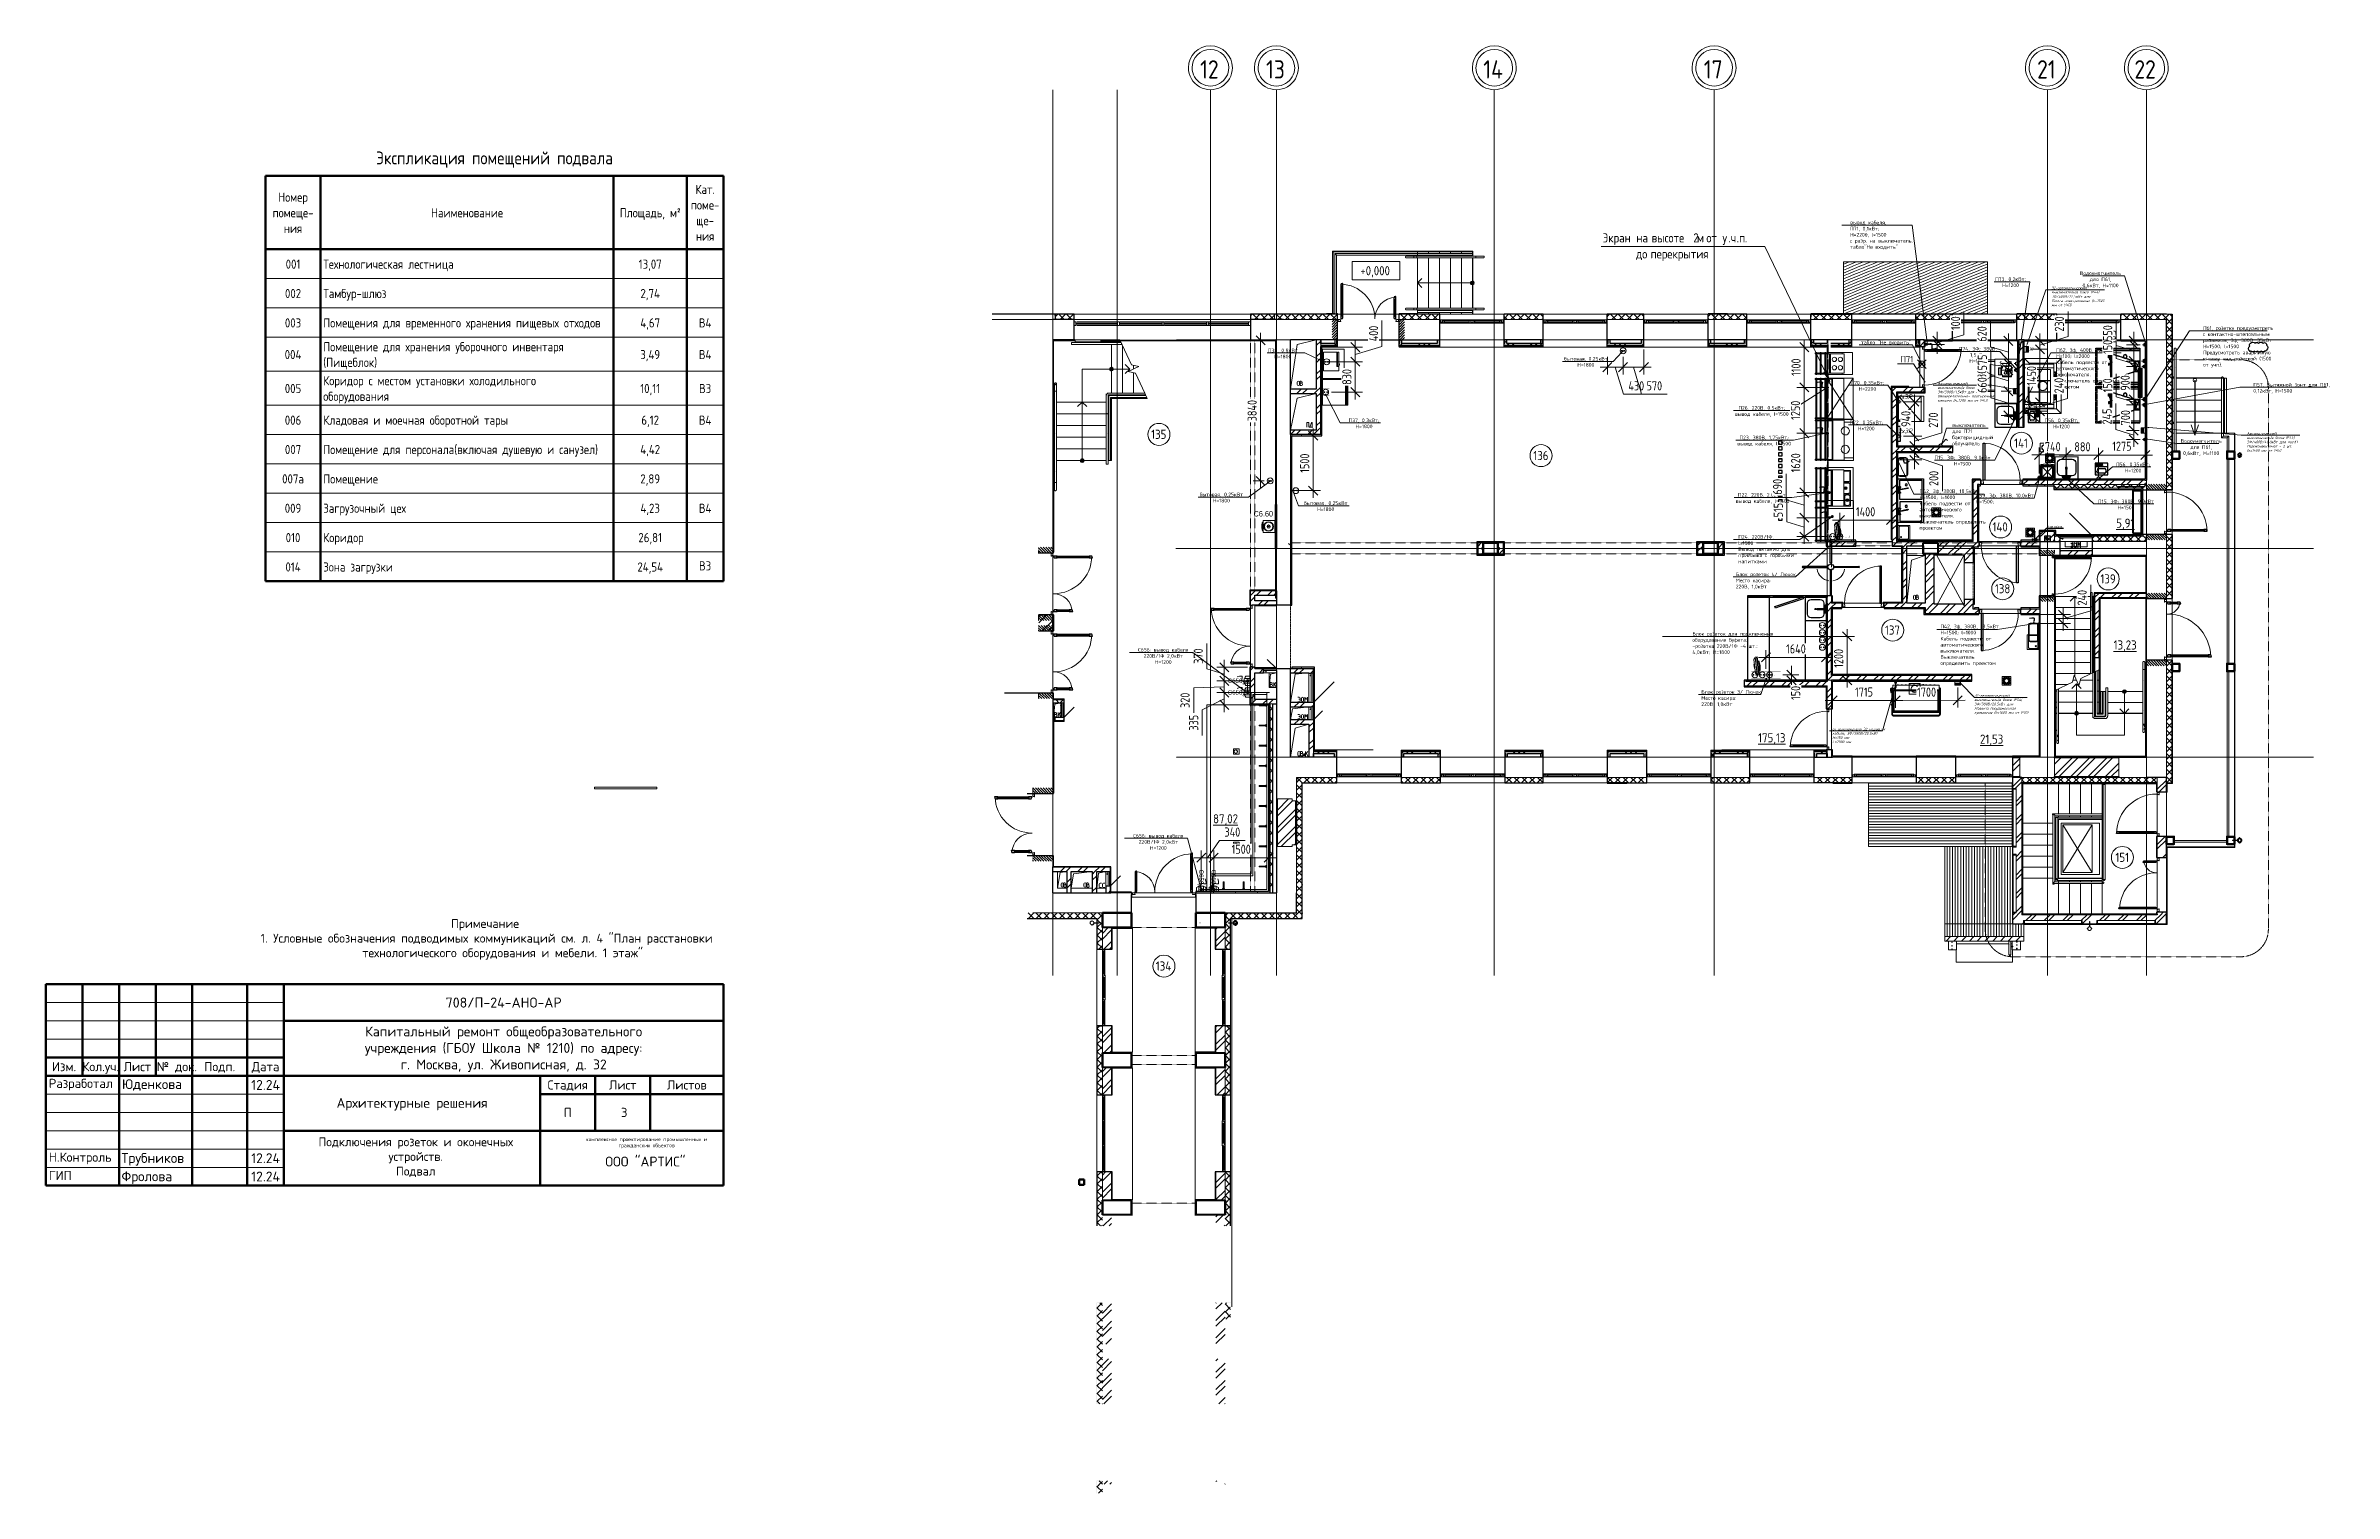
# Model space of a CAD drawing. Header units: millimetres. Extents: x -215207 to 92095, y -30385 to 123050.
# Drawn here: x -75437 to -12963, y 3210 to 42739 of the extents above; entities that cross this region are included whole.
import ezdxf
from ezdxf import colors
from ezdxf.entities.mleader import LeaderData, LeaderLine
from ezdxf.enums import TextEntityAlignment as Align
from ezdxf.math import Vec2, Vec3

# ---------------------------------------------------------------- set-up
doc = ezdxf.new("R2010")
doc.units = ezdxf.units.MM
for name, pattern in [('ADSK_Линия сетки', [25, 20, -2.5, 0, -2.5]), ('ADSK_Сверху', [4.5, 3, -1.5]), ('ADSK_Штриховая_ш2 п1_5', [4.5, 3, -1.5]), ('ADSK_Штриховая_ш3 п1_5', [4.5, 3, -1.5]), ('Hidden', [7.14375, 4.7625, -2.38125]), ('HIDDEN2', [4.7625, 3.175, -1.5875]), ('PHANTOM2', [1.25, 0.625, -0.125, 0.125, -0.125, 0.125, -0.125]), ('SPLOSHNAY', [20, 10, 10]), ('Сверху', [3.96875, 2.38125, -1.5875])]:
    doc.linetypes.add(name, pattern=pattern)
for name, color, linetype, lineweight in [('0_ТХ Р-EL', 30, 'Continuous', 5), ('_Вне пределов_', 7, 'ADSK_Штриховая_ш3 п1_5', 18), ('A-_ANOTTEXT_T', 7, 'Continuous', 9), ('TO-Conn-EL', 33, 'Continuous', 13), ('TO-Equipment', 52, 'Continuous', 18), ('TO-Equipment--W', 52, 'Continuous', 13), ('TO-Furniture', 3, 'Continuous', 18), ('TO-Index', 1, 'Continuous', 0), ('TO-Mobile', 169, 'Continuous', 13), ('TX RO', 30, 'Continuous', 9), ('АР_тонкая_монтаж', 102, 'Continuous', 9), ('Атрибут', 250, 'Continuous', 5), ('Балясины', 7, 'Continuous', 9), ('Высотные отметки', 7, 'Continuous', 9), ('Графика спецификации', 7, 'Continuous', 20), ('Двери', 7, 'Continuous', 9), ('ДОНМ_ТХ_(ВК)', 150, 'Continuous', 20), ('ДОНМ_ТХ_(Нейтральное_мебель)', 32, 'Continuous', 20), ('ДОНМ_ТХ_(ОВ)', 190, 'Continuous', 20), ('ДОНМ_ТХ_(Холодильное)', 140, 'Continuous', 20), ('ДОНМ_ТХ_(ЭОМ)', 20, 'Continuous', 20), ('ДОНМ_ТХ_Анно', 84, 'Continuous', 20), ('Импосты витража', 7, 'Continuous', 9), ('Каркас_Импост', 7, 'Continuous', 9), ('Крыши', 7, 'Continuous', 9), ('Лестницы', 7, 'Continuous', 9), ('Линии', 7, 'Continuous', 9), ('Марки помещений', 7, 'Continuous', 20), ('Монтажный зазор', 7, 'Continuous', 9), ('Несущие колонны', 7, 'Continuous', 20), ('Обобщенные модели', 7, 'Continuous', 20), ('Оборудование', 7, 'Continuous', 20), ('ОБОРУДОВАНИЕ И МЕБЕЛЬ', 252, 'Continuous', 18), ('Оборудование пищеблок', 7, 'Continuous', 9), ('Оборудование стерилизационной_цокольный этаж', 250, 'Continuous', 0), ('Ограждение', 7, 'Continuous', 9), ('Окна', 7, 'Continuous', 9), ('Оси', 7, 'Continuous', 9), ('Остекление', 7, 'Continuous', 9), ('ОФ_рамка', 7, 'Continuous', 50), ('Панели витража', 7, 'Continuous', 9), ('Панель', 7, 'Continuous', 30), ('Перекрытия', 7, 'Continuous', 18), ('Поручни', 7, 'Continuous', 9), ('Проем', 7, 'ADSK_Штриховая_ш2 п1_5', 9), ('Радиаторы отопления', 10, 'Continuous', 40), ('Розетки', 34, 'Continuous', 0), ('Сантехнические приборы', 251, 'Continuous', 0), ('Сверху', 7, 'ADSK_Сверху', 9), ('СПДС_ПОМЕЩЕНИЯ', 6, 'Continuous', 25), ('Средние линии', 7, 'Continuous', 30), ('Стены', 7, 'Continuous', 18), ('Стены разрез', 7, 'Continuous', 30), ('Стены штриховка', 7, 'Continuous', 9), ('Стрелки вверх', 7, 'Continuous', 20), ('Типовые аннотации', 7, 'Continuous', 20), ('Тонкие линии', 7, 'Continuous', 18), ('ТХ Вспомогательное оборудование', 86, 'Continuous', 9), ('ТХ Оборудование ПРОЧЕЕ', 7, 'Continuous', 20), ('ТХ Подключения СС', 30, 'Continuous', 18), ('ТХ Тепловое оборудование', 14, 'Continuous', 9), ('ТХ Холодильное оборудование', 150, 'Continuous', 9), ('ТХ ЭО (электрооборудование)', 20, 'Continuous', 13), ('Штриховка поверхностей', 7, 'Continuous', 9), ('Элементы узлов', 7, 'Continuous', 30), ('ЭОМ', 1, 'Continuous', 18)]:
    doc.layers.add(name, color=color, linetype=linetype, lineweight=lineweight)
doc.layers.add('_корр 20.01.2026', color=70, linetype='Continuous', plot=False)
for name, color, linetype in [('_Стадия Р', 230, 'Continuous'), ('PDF _Геометрия', 7, 'Continuous'), ('бирюлевская', 7, 'Continuous'), ('ЗАДАНИЕ ЭОМ', 10, 'Continuous'), ('ТХ', 5, 'Continuous'), ('ТХ Подключения', 10, 'SPLOSHNAY'), ('тх разм', 7, 'Continuous'), ('ТХ-Вода (ВК)', 170, 'Continuous'), ('ТХ_(нейтральное оборудование_мебель)', 32, 'Continuous'), ('ТХ_ПД_ВК (мойки_раковины_трапы_поддоны_пол.краны)', 150, 'Continuous'), ('ТХ_ПД_ОВ (вытяжные зонты_шкафы вытяжные)', 173, 'Continuous'), ('ТХ_ПД_ЭО (все электрическое оборудование - кроме вытяжных зонтов)', 20, 'Continuous'), ('ТХ_размеры', 7, 'Continuous')]:
    doc.layers.add(name, color=color, linetype=linetype)
for name, color, linetype, lineweight, true_color in [('PLAN', 1, 'Continuous', 9, 0xff0000), ('калитка в пищеблок_dwg', 7, 'Continuous', 9, 0x767676), ('Открывание', 7, 'Continuous', 9, 0xc0c0c0), ('ТХ ВК Аннотации', 7, 'Continuous', 20, 0x4c9a9a), ('ТХ Подключения ЭОМ', 7, 'Continuous', 18, 0x003efa), ('ТХ.Not mounted equipment', 7, 'Continuous', 9, 0x6f4f28)]:
    doc.layers.add(name, color=color, linetype=linetype, lineweight=lineweight, true_color=true_color)
doc.layers.add('TO-txt-invis', color=161, linetype='Continuous', lineweight=0, plot=False)
doc.layers.add('тх размеры розетки', color=7, linetype='Continuous', true_color=0xe91640)
doc.styles.add('GOST Common_2', font='GOST_Common.ttf', dxfattribs={"width": 0.9, "height": 90})
doc.styles.add('GOST Common_3', font='GOST_Common.ttf', dxfattribs={"width": 0.9, "height": 2.5})
doc.styles.add('GOST Common_7', font='GOST_Common.ttf', dxfattribs={"width": 0.9, "height": 2.5})
doc.styles.add('GOST Common_8', font='GOST_Common.ttf', dxfattribs={"width": 0.9, "height": 3.5})
doc.styles.add('ISOCPEUR', font='isocpeur.ttf', dxfattribs={"width": 0.9, "height": 270})
doc.styles.add('lloyd', font='isocpeui.ttf', dxfattribs={"height": 120})
doc.styles.add('PDF ISOCPEUR', font='isocpeur.ttf')
doc.styles.add('S-ARIAL', font='arial.ttf', dxfattribs={"height": 150})
doc.styles.add('Simplex', font='simplex.shx', dxfattribs={"width": 0.6})
doc.styles.add('TX Text.Base', font='calibril.ttf', dxfattribs={"height": 250})
doc.styles.add('ГОСТ 2.304', font='CS_Gost2304.shx')
doc.styles.add('Номер', font='times.ttf', dxfattribs={"height": 150})
doc.styles.add('Розетки', font='isocpeui.ttf', dxfattribs={"height": 125})
doc.styles.add('ТХ_New', font='')
doc.styles.get('ТХ_New').set_extended_font_data('Vin Sans Pro')
doc.dimstyles.new('СПДС', dxfattribs={"dimscale": 100, "dimtxt": 2.5, "dimasz": 2.5, "dimexe": 2, "dimexo": 0.625, "dimgap": 1, "dimtad": 1, "dimdec": 0, "dimtxsty": 'ГОСТ 2.304', "dimblk": 'OBLIQUE', "dimblk1": 'OBLIQUE', "dimblk2": 'OBLIQUE', "dimcen": 2.5, "dimdle": 2, "dimadec": 0, "dimazin": 2, "dimtfac": 0.75, "dimtdec": 4, "dimtmove": 1, "dimatfit": 3, "dimfxl": 0, "dimtolj": 1, "dimarcsym": 0})
pattern_1 = [(45, (-45356.5, 7949.98), (-235.7317, 235.7317), []), (45, (-45199.35, 7949.98), (-235.7317, 235.7317), [])]
pattern_2 = [(45, (0, 0), (-35.3553, 35.3553), [])]
pattern_3 = [(0, (-45356.5, 7949.98), (406.4, 101.6), [33.528, -271.272, 33.528, -271.272, -1625.6]), (0, (-45356.5, 7949.98), (406.4, 101.6), [-609.6, 33.528, -576.072, 33.528, -271.272, -711.2]), (0, (-45356.5, 7949.98), (406.4, 101.6), [-1524, 33.528, -169.672, 33.528, -474.472]), (120, (-45204.1, 8000.78), (-291.18818, 301.15272), [33.528, -271.272, 33.528, -271.272, -1625.6]), (120, (-45204.1, 8000.78), (-291.18818, 301.15272), [-609.6, 33.528, -576.072, 33.528, -271.272, -711.2]), (120, (-45204.1, 8000.78), (-291.18818, 301.15272), [-1524, 33.528, -169.672, 33.528, -474.472]), (240, (-45153.3, 8203.98), (-115.21182, -402.75272), [33.528, -271.272, 33.528, -271.272, -1625.6]), (240, (-45153.3, 8203.98), (-115.21182, -402.75272), [-609.6, 33.528, -576.072, 33.528, -271.272, -711.2]), (240, (-45153.3, 8203.98), (-115.21182, -402.75272), [-1524, 33.528, -169.672, 33.528, -474.472])]
pattern_4 = [(45, (-45356.5, 7949.98), (-106.066, 106.066), []), (135, (-45356.5, 7949.98), (-106.066, -106.066), [])]
pattern_5 = [(45, (-45356.5, 7949.98), (-141.4214, 141.4214), []), (135, (-45356.5, 7949.98), (-141.4214, -141.4214), [])]
pattern_6 = [(45, (-45356.5, 7949.98), (-251.447, 251.447), []), (45, (-45356.5, 8330.98), (-251.447, 251.447), [])]
pattern_7 = [(45, (-45356.5, 7949.98), (-106.066, 106.066), [])]
pattern_8 = [(45, (0, 0), (-106.066, 106.066), [])]
pattern_9 = [(0, (0, 0), (0, 600), []), (90, (0, 0), (-600, 4e-14), [])]
pattern_10 = [(45, (-45356.5, 7949.98), (-212.132, 212.132), [])]
pattern_11 = [(90, (-45356.5, 7950), (-600, 4e-14), [])]
pattern_12 = [(90, (-45344.5, 7950), (-600, 4e-14), [])]
pattern_13 = [(45, (-45356.5, 7950), (-381.661, 381.661), []), (45, (-45221.57, 7950), (0, 763.322), []), (45, (-45491.44, 7950), (0, 763.322), [])]
pattern_14 = [(45, (-45356.505, 7949.98), (-35.35534, 35.35534), [])]

msp = doc.modelspace()

# ---------------------------------------------------------------- texts
at = {"layer": 'Высотные отметки', "lineweight": 20, "insert": (-39549.3, 36720.7), "char_height": 250, "width": 1028.823, "attachment_point": 1, "line_spacing_factor": 1.022761, "style": 'GOST Common_3'}
msp.add_mtext('+0,000', dxfattribs=at)
at = {"layer": 'Графика спецификации', "line_spacing_factor": 1.022761}
for s, insert, char_height, width, attachment_point, style in [('Экспликация помещений подвала', (-63186.2, 39850.4), 350, 7640.414, 2, 'GOST Common_8'), ('Кат.\\Pпоме-\\Pще-\\Pния', (-57436.6, 38941.8), 250, 962.447, 2, 'GOST Common_7'), ('Номер\\Pпомеще-\\Pния', (-68686.6, 38728.8), 250, 1418.025, 2, 'GOST Common_7'), ('Наименование', (-63936.6, 38302.6), 250, 2353.318, 2, 'GOST Common_7'), ('Площадь, м\\fGOST Common|b0|i0|c238|p34|;\\W.9;²', (-58936.6, 38302.6), 250, 2009.372, 2, 'GOST Common_7'), ('001', (-68686.6, 36899.4), 250, 509.886, 2, 'GOST Common_7'), ('Технологическая лестница', (-67861.6, 36899.4), 250, 4510.527, 1, 'GOST Common_7'), ('13,07', (-58936.6, 36899.4), 250, 790.474, 2, 'GOST Common_7'), ('002', (-68686.6, 36097.5), 250, 561.176, 2, 'GOST Common_7'), ('Тамбур-шлюз', (-67861.6, 36097.5), 250, 2223.584, 1, 'GOST Common_7'), ('2,74', (-58936.6, 36097.5), 250, 681.859, 2, 'GOST Common_7'), ('003', (-68686.6, 35295.7), 250, 561.176, 2, 'GOST Common_7'), ('Помещения для временного хранения пищевых отходов', (-67861.6, 35295.7), 250, 9051.225, 1, 'GOST Common_7'), ('4,67', (-58936.6, 35295.7), 250, 681.859, 2, 'GOST Common_7'), ('В4', (-57436.6, 35295.7), 250, 428.425, 2, 'GOST Common_7'), ('004', (-68686.6, 34431.1), 250, 588.33, 2, 'GOST Common_7'), ('Помещение для хранения уборочного инвентаря\\P(Пищеблок)', (-67861.6, 34644.2), 250, 7913.788, 1, 'GOST Common_7'), ('3,49', (-58936.6, 34431.1), 250, 681.859, 2, 'GOST Common_7'), ('В4', (-57436.6, 34431.1), 250, 428.425, 2, 'GOST Common_7'), ('005', (-68686.6, 33503.8), 250, 561.176, 2, 'GOST Common_7'), ('Коридор с местом установки холодильного\\Pоборудования', (-67861.6, 33716.9), 250, 7065.99, 1, 'GOST Common_7'), ('10,11', (-58936.6, 33503.8), 250, 687.893, 2, 'GOST Common_7'), ('В3', (-57436.6, 33503.8), 250, 401.271, 2, 'GOST Common_7'), ('006', (-68686.6, 32639.3), 250, 561.176, 2, 'GOST Common_7'), ('Кладовая и моечная оборотной тары', (-67861.6, 32639.3), 250, 6097.509, 1, 'GOST Common_7'), ('6,12', (-58936.6, 32639.3), 250, 603.415, 2, 'GOST Common_7'), ('В4', (-57436.6, 32639.3), 250, 428.425, 2, 'GOST Common_7'), ('Помещение для персонала(включая душевую и санузел)', (-67861.6, 31837.4), 250, 9051.225, 1, 'GOST Common_7'), ('007', (-68686.6, 31837.4), 250, 561.176, 2, 'GOST Common_7'), ('4,42', (-58936.6, 31837.4), 250, 709.013, 2, 'GOST Common_7'), ('007а', (-68686.6, 31035.6), 250, 775.388, 2, 'GOST Common_7'), ('Помещение', (-67861.6, 31035.6), 250, 1819.296, 1, 'GOST Common_7'), ('2,89', (-58936.6, 31035.6), 250, 654.705, 2, 'GOST Common_7'), ('009', (-68686.6, 30233.7), 250, 561.176, 2, 'GOST Common_7'), ('Загрузочный цех', (-67861.6, 30233.7), 250, 2796.829, 1, 'GOST Common_7'), ('4,23', (-58936.6, 30233.7), 250, 681.859, 2, 'GOST Common_7'), ('В4', (-57436.6, 30233.7), 250, 428.425, 2, 'GOST Common_7'), ('010', (-68686.6, 29431.9), 250, 509.886, 2, 'GOST Common_7'), ('Коридор', (-67861.6, 29431.9), 250, 1336.564, 1, 'GOST Common_7'), ('26,81', (-58936.6, 29431.9), 250, 790.474, 2, 'GOST Common_7'), ('014', (-68686.6, 28630.1), 250, 537.039, 2, 'GOST Common_7'), ('Зона загрузки', (-67861.6, 28630.1), 250, 2383.489, 1, 'GOST Common_7'), ('24,54', (-58936.6, 28630.1), 250, 896.071, 2, 'GOST Common_7'), ('В3', (-57436.6, 28662.1), 250, 401.271, 2, 'GOST Common_7')]:
    msp.add_mtext(s, dxfattribs=dict(at, insert=insert, char_height=char_height, width=width, attachment_point=attachment_point, style=style))
at = {"layer": 'Марки помещений', "lineweight": 9, "char_height": 250, "attachment_point": 1, "style": 'GOST Common_3'}
for s, insert, width in [('135', (-45260.3, 32253.7), 526.709), ('141', (-21701.4, 32013.1), 490.633), ('136', (-34828.9, 31674.3), 526.709), ('140', (-22292.4, 29725.1, -3.8), 548.354), ('\\L5,91', (-18913.5, 29827.8), 620.506), ('139', (-19346.1, 28306.6), 526.709), ('138', (-22226.6, 28036.6), 526.709), ('137', (-25228.2, 26906.6), 526.709), ('\\L13,23', (-18986.1, 26500.9), 815.316), ('\\L175,13', (-28690.6, 23966.7), 952.405), ('\\L21,53', (-22632.7, 23929), 815.316), ('\\L87,02', (-43569.8, 21754), 873.038), ('151', (-18935.9, 20700.9), 468.987), ('134', (-45133.3, 17733), 548.354)]:
    msp.add_mtext(s, dxfattribs=dict(at, insert=insert, width=width))
at = {"layer": 'Оси', "char_height": 500, "attachment_point": 1, "style": 'GOST Common_2'}
for s, insert, width in [('12', (-43924.7, 42343.8), 671.012), ('13', (-42124.7, 42343.8), 671.012), ('14', (-36195.4, 42343.8), 721.519), ('17', (-30174.7, 42343.8), 671.012), ('21', (-21074.7, 42343.8), 671.012), ('22', (-18419.3, 42343.8), 779.24)]:
    msp.add_mtext(s, dxfattribs=dict(at, insert=insert, width=width))
at = {"layer": 'ОФ_рамка', "lineweight": 15, "ltscale": 100, "transparency": 33554636, "insert": (-63444.6, 18335), "char_height": 240, "attachment_point": 5, "style": 'PDF ISOCPEUR'}
msp.add_mtext_dynamic_manual_height_columns('Примечание\\P\\pi-720,l960,t960;{\\C0;1.^IУсловные обозначения подводимых коммуникаций см. л. 4 "}План расстановки  технологического оборудования и мебели. 1 этаж"', width=12878.637, gutter_width=12.5, heights=[0], dxfattribs=at)
at = {"layer": 'ОФ_рамка', "color": 7, "linetype": 'Continuous', "transparency": 33554687, "insert": (-59646.1, 13610.3), "char_height": 250, "width": 1500, "attachment_point": 5, "style": 'PDF ISOCPEUR'}
msp.add_mtext('3', dxfattribs=at)
at = {"layer": 'ОФ_рамка', "lineweight": 15, "ltscale": 100, "transparency": 33554636, "insert": (-65336.5, 12386.7), "char_height": 240, "width": 7000, "attachment_point": 5, "style": 'PDF ISOCPEUR'}
msp.add_mtext('Подключения розеток и оконечных \\Pустройств.\\PПодвал', dxfattribs=at)
at = {"layer": 'Типовые аннотации', "lineweight": 9, "char_height": 250, "attachment_point": 1, "style": 'GOST Common_3'}
for s, insert, width in [('Экран', (-32937.3, 37618.2), 1024.557), ('на', (-32014.6, 37618.2), 411.266), ('высоте', (-31597.8, 37618.2), 1212.151), (' 2', (-30597.7, 37618.2), 288.608), ('\\fGOST Common|b0|i0|c204|p34|;\\W.9;м', (-30359.6, 37618.2), 216.456), ('от', (-30103.6, 37618.2), 440.126), ('\\fGOST Common|b0|i0|c204|p34|;\\W.9;у', (-29663.1, 37618.2), 194.81), ('\\fGOST Common|b0|i0|c204|p34|;\\W.9;ч', (-29436.9, 37618.2), 194.81), ('\\fGOST Common|b0|i0|c204|p34|;\\W.9;п', (-29210.6, 37618.2), 194.81), ('до', (-32024.9, 37179.4), 389.62), ('перекрытия', (-31626, 37179.4), 2020.253), ('\\fGOST Common|b0|i0|c204|p34|;\\W.9;.', (-29502.3, 37618.2), 79.367), ('\\fGOST Common|b0|i0|c204|p34|;\\W.9;.', (-29276.1, 37618.2), 79.367), ('\\fGOST Common|b0|i0|c204|p34|;\\W.9;.', (-29049.9, 37618.2), 79.367)]:
    msp.add_mtext(s, dxfattribs=dict(at, insert=insert, width=width))
at = {"layer": 'ТХ Подключения ЭОМ', "color": 18, "true_color": 0x000000, "insert": (-21292.4, 34493.1), "char_height": 70, "attachment_point": 1, "style": 'lloyd'}
msp.add_mtext('\\A1;Э2', dxfattribs=at)

# ---------------------------------------------------------------- blocks, each defined once
blk = doc.blocks.new('Штамп Молодогвардейская 12.04.24')
at = {"layer": 'ОФ_рамка', "ltscale": 100, "transparency": 33554636}
for p, q in [((-17120, 8249), (1380, 8249)), ((-17120, 2749), (-17120, 8249)), ((-16120, 8249), (-16120, 5749)), ((-15120, 8249), (-15120, 2749)), ((-14120, 8249), (-14120, 5749)), ((-13120, 8249), (-13120, 2749)), ((-11620, 8249), (-11620, 2749)), ((-10620, 2749), (-10620, 8248)), ((1380, 2749), (1380, 8249)), ((-10620, 7249), (1380, 7249)), ((-17120, 6249), (-10620, 6249)), ((-17120, 5749), (1380, 5749)), ((-2120, 5749), (-2120, 4249)), ((-620, 5749), (-620, 4249)), ((-3620, 5249), (1380, 5249)), ((-10620, 4249), (1380, 4249)), ((-17120, 2749), (1380, 2749))]:
    blk.add_line(p, q, dxfattribs=at)
at = {"layer": 'ОФ_рамка', "lineweight": 15, "ltscale": 100, "transparency": 33554636}
for p, q in [((-17120, 7749), (-10620, 7749)), ((-17120, 7249), (-10620, 7249)), ((-17120, 6749), (-10620, 6749)), ((-17120, 5249), (-10620, 5249)), ((-17120, 4749), (-10620, 4749)), ((-17120, 4249), (-10620, 4249)), ((-17120, 3749), (-10620, 3749)), ((-17120, 3249), (-10620, 3249))]:
    blk.add_line(p, q, dxfattribs=at)
at = {"layer": 'ОФ_рамка', "ltscale": 100, "transparency": 33554636}
blk.add_lwpolyline([(-3620, 5749), (-3620, 2749)], dxfattribs=at)
at = {"layer": '_Стадия Р', "color": 1, "lineweight": 15, "ltscale": 100, "transparency": 33554636, "insert": (-4620, 7749), "char_height": 275, "width": 12000, "attachment_point": 5, "style": 'PDF ISOCPEUR'}
blk.add_mtext('{\\C0;708/П-24-АНО-АР}', dxfattribs=at)
at = {"layer": '_Стадия Р', "color": 7, "linetype": 'Continuous', "transparency": 33554687, "insert": (-2870, 4749), "char_height": 250, "width": 1500, "attachment_point": 5, "style": 'PDF ISOCPEUR'}
blk.add_mtext('П', dxfattribs=at)
at = {"layer": 'ОФ_рамка', "color": 7, "transparency": 33554687, "style": 'PDF ISOCPEUR'}
for s, p in [('Разработал', (-17038, 5417)), ('Н.Контроль', (-17038, 3402)), ('ГИП', (-17038, 2902))]:
    blk.add_text(s, height=250, dxfattribs=at).set_placement(p)
at = {"layer": 'ОФ_рамка', "color": 7, "linetype": 'Continuous', "transparency": 33554687, "style": 'PDF ISOCPEUR'}
for s, p in [('Изм.', (-16620, 5999)), ('Кол.уч.', (-15620, 5999)), ('Лист', (-14620, 5999)), (' № док.', (-13620, 5999)), ('Подп.', (-12370, 5999)), ('Дата', (-11120, 5999)), ('Стадия', (-2870, 5499)), ('Лист', (-1370, 5499)), ('Листов', (380, 5499))]:
    blk.add_text(s, height=250, dxfattribs=at).set_placement(p, align=Align.MIDDLE_CENTER)
at = {"layer": 'ОФ_рамка', "lineweight": 15, "ltscale": 100, "transparency": 33554636, "char_height": 270, "width": 9013.53, "attachment_point": 5, "style": 'PDF ISOCPEUR'}
for s, insert in [('Капитальный ремонт общеобразовательного\\Pучреждения (ГБОУ Школа № 1210) по адресу: \\Pг. Москва, ул. Живописная, д. 32', (-4620, 6473)), ('Архитектурные решения', (-7120, 4973))]:
    blk.add_mtext(s, dxfattribs=dict(at, insert=insert))
at = {"layer": 'ОФ_рамка', "color": 7, "linetype": 'Continuous', "transparency": 33554687, "char_height": 270, "style": 'PDF ISOCPEUR'}
for s, insert, width, attachment_point in [('Юденкова', (-15040, 5499), 2000, 4), ('12.24', (-11120, 5499), 1000, 5), ('Трубников', (-15054, 3468), 2000, 4), ('Фролова', (-15054, 2968), 2000, 4), ('12.24', (-11120, 3499), 1000, 5), ('12.24', (-11120, 2999), 1000, 5)]:
    blk.add_mtext(s, dxfattribs=dict(at, insert=insert, width=width, attachment_point=attachment_point))
at = {"layer": 'ОФ_рамка', "color": 7, "transparency": 33554687, "attachment_point": 5, "style": 'PDF ISOCPEUR'}
for s, insert, char_height, width in [('комплексное проектирование промышленных и гражданских объектов', (-718, 3918), 100, 3141.16), ('ООО "АРТИС"', (-751, 3407), 270, 3189.42)]:
    blk.add_mtext(s, dxfattribs=dict(at, insert=insert, char_height=char_height, width=width))
blk = doc.blocks.new('StR220V')
at = {"layer": '0_ТХ Р-EL', "color": 0, "lineweight": -2, "const_width": 2}
blk.add_lwpolyline([(0, -200), (200, -200), (200, 0), (0, 0)], close=True, dxfattribs=at)
at = {"layer": '0_ТХ Р-EL', "color": 0, "lineweight": -2}
for centre, radius in [((100, -100), 80.5), ((62, -100), 10), ((138, -100), 10)]:
    blk.add_circle(centre, radius, dxfattribs=at)
blk = doc.blocks.new('el-kab-sv-tx')
at = {"color": 0}
blk.add_lwpolyline([(0.76, 1.99), (0.89, 1.57), (0.93, 1.4), (0.93, 1.23), (0.89, 1.1), (0.85, 1.06), (0.8, 1.06), (0.68, 1.06), (0.51, 1.06), (0.34, 1.1), (0.17, 1.1), (0.04, 1.06), (-0.04, 1.02), (-0.04, 0.97), (-0.08, 0.85), (-0.08, 0.68), (-0.04, 0.25)], dxfattribs=at)
at = {"color": 0, "transparency": 33554559}
for points in [[(-0.21, 0.17), (0.08, 0.13), (-0.25, 0.13)], [(-0.25, 0.13), (-0.21, 0.13), (-0.21, 0.13)], [(-0.21, 0.13), (-0.25, 0.13), (-0.17, 0.08)], [(-0.25, 0.13), (-0.17, 0.08), (-0.25, 0.08)], [(0.08, 0.13), (-0.25, 0.13), (0.04, 0)], [(-0.25, 0.13), (0.04, 0), (-0.04, 0)], [(-0.17, 0.08), (-0.25, 0.08), (-0.08, 0.04)], [(-0.25, 0.08), (-0.08, 0.04), (-0.25, 0.04)], [(-0.08, 0.04), (-0.25, 0.04), (-0.04, 0)], [(-0.25, 0.04), (-0.04, 0), (-0.25, 0)], [(-0.25, 0), (0, 0), (0, 0)], [(0, 0), (0, 0), (-0.25, 0)], [(0, 0), (-0.25, 0), (0, -0.04)], [(-0.25, 0), (0, -0.04), (-0.25, -0.04)], [(-0.17, 0.21), (0.13, 0.17), (-0.21, 0.17)], [(0.13, 0.17), (-0.21, 0.17), (0.08, 0.13)], [(-0.13, 0.21), (0.13, 0.21), (-0.17, 0.21)], [(0.13, 0.21), (-0.17, 0.21), (0.13, 0.17)], [(-0.08, 0.25), (0.13, 0.21), (-0.13, 0.21)], [(0.17, 0.21), (0.17, 0.21), (-0.13, 0.21)], [(0.17, 0.21), (-0.13, 0.21), (0.13, 0.21)], [(-0.13, 0.21), (0.17, 0.21), (0.13, 0.21)], [(-0.04, 0.25), (0.08, 0.25), (-0.08, 0.25)], [(0.13, 0.25), (0.13, 0.25), (-0.08, 0.25)], [(0.13, 0.25), (-0.08, 0.25), (0.08, 0.25)], [(0.13, 0.25), (-0.08, 0.25), (0.13, 0.21)], [(0, 0.25), (0.04, 0.25), (-0.04, 0.25)], [(-0.04, 0.25), (0.04, 0.25), (0.04, 0.25)], [(0.04, 0.25), (-0.04, 0.25), (0.08, 0.25)], [(0.04, 0), (0.3, -0.04), (0, -0.04)], [(0.08, 0.13), (0.25, 0.08), (0.04, 0.08)], [(0.25, 0.08), (0.04, 0.08), (0.3, 0)], [(0.04, 0.08), (0.3, 0), (0.04, 0)], [(0.3, 0), (0.04, 0), (0.3, -0.04)], [(0.13, 0.17), (0.25, 0.13), (0.08, 0.13)], [(0.25, 0.13), (0.08, 0.13), (0.25, 0.08)], [(0.17, 0.21), (0.13, 0.21), (0.13, 0.21)], [(0.21, 0.21), (0.21, 0.21), (0.13, 0.21)], [(0.21, 0.21), (0.13, 0.21), (0.17, 0.21)], [(0.21, 0.21), (0.13, 0.21), (0.21, 0.17)], [(0.13, 0.21), (0.21, 0.17), (0.13, 0.17)], [(0.21, 0.17), (0.13, 0.17), (0.25, 0.13)], [(0, -0.04), (-0.25, -0.04), (-0.04, -0.08)], [(-0.25, -0.04), (-0.04, -0.08), (-0.25, -0.08)], [(-0.04, -0.08), (-0.25, -0.08), (-0.08, -0.17)], [(-0.25, -0.08), (-0.08, -0.17), (-0.25, -0.17)], [(-0.25, -0.17), (-0.08, -0.17), (-0.21, -0.17)], [(-0.08, -0.17), (-0.21, -0.17), (-0.13, -0.21)], [(-0.21, -0.17), (-0.13, -0.21), (-0.17, -0.21)], [(-0.13, -0.25), (-0.13, -0.25), (-0.17, -0.21)], [(-0.13, -0.25), (-0.17, -0.21), (-0.13, -0.21)], [(-0.08, -0.17), (0.21, -0.21), (-0.13, -0.21)], [(0.21, -0.21), (-0.13, -0.21), (0.17, -0.25)], [(-0.13, -0.21), (0.17, -0.25), (-0.13, -0.25)], [(-0.13, -0.25), (0.17, -0.25), (0.17, -0.25)], [(0.17, -0.25), (0.17, -0.25), (-0.13, -0.25)], [(0.17, -0.25), (-0.13, -0.25), (0.13, -0.25)], [(-0.13, -0.25), (0.13, -0.25), (-0.08, -0.25)], [(-0.04, -0.08), (0.25, -0.13), (-0.08, -0.13)], [(0.25, -0.13), (-0.08, -0.13), (0.21, -0.17)], [(-0.08, -0.13), (0.21, -0.17), (-0.08, -0.17)], [(0.21, -0.17), (-0.08, -0.17), (0.21, -0.21)], [(0.13, -0.25), (-0.08, -0.25), (0.08, -0.3)], [(-0.08, -0.25), (0.08, -0.3), (-0.08, -0.3)], [(0.08, -0.3), (-0.08, -0.3), (0.04, -0.3)], [(-0.08, -0.3), (0.04, -0.3), (-0.04, -0.3)], [(0, -0.04), (0.25, -0.08), (-0.04, -0.08)], [(0.25, -0.08), (-0.04, -0.08), (0.25, -0.13)], [(0.04, -0.3), (-0.04, -0.3), (0, -0.3)], [(-0.04, -0.3), (0.04, -0.3), (0.04, -0.3)], [(0.04, -0.3), (0.04, -0.3), (-0.04, -0.3)], [(0.3, -0.04), (0, -0.04), (0.25, -0.08)]]:
    blk.add_solid(points, dxfattribs=at)
blk = doc.blocks.new('С6.60')
at = {"layer": 'TO-Furniture', "linetype": 'Continuous', "ltscale": 100}
for p, q in [((1429, 1877), (1425, 1858)), ((1429, 1877), (1425, 1858)), ((1429, 1877), (1425, 1858)), ((1434, 1893), (1429, 1877)), ((1434, 1893), (1429, 1877)), ((1434, 1893), (1429, 1877)), ((1437, 1885), (1433, 1868)), ((1439, 1906), (1434, 1893)), ((1439, 1906), (1434, 1893)), ((1439, 1906), (1434, 1893)), ((1438, 1885), (1434, 1870)), ((1442, 1899), (1437, 1885)), ((1442, 1896), (1438, 1885)), ((1445, 1914), (1439, 1906)), ((1445, 1914), (1439, 1906)), ((1445, 1914), (1439, 1906)), ((1439, 1879), (1440, 1885)), ((1452, 1815), (1439, 1879)), ((1440, 1885), (1442, 1890)), ((1448, 1908), (1442, 1899)), ((1447, 1904), (1442, 1896)), ((1442, 1890), (1443, 1895)), ((1443, 1895), (1446, 1899)), ((1454, 1921), (1445, 1914)), ((1454, 1921), (1445, 1914)), ((1454, 1921), (1445, 1914)), ((1446, 1899), (1448, 1902)), ((1451, 1908), (1447, 1904)), ((1454, 1910), (1448, 1908)), ((1448, 1902), (1450, 1905)), ((1450, 1905), (1452, 1907)), ((1451, 1908), (1454, 1908)), ((1452, 1907), (1452, 1815)), ((1454, 1634), (1454, 1961)), ((1454, 1961), (1781, 1961)), ((1781, 1634), (1781, 1961)), ((1422, 1840), (1421, 1840)), ((1421, 1840), (1421, 1839)), ((1421, 1839), (1421, 1839)), ((1421, 1839), (1421, 1838)), ((1421, 1838), (1421, 1838)), ((1421, 1838), (1421, 1837)), ((1421, 1837), (1421, 1837)), ((1421, 1837), (1422, 1836)), ((1423, 1837), (1421, 1814)), ((1423, 1837), (1421, 1814)), ((1423, 1837), (1421, 1814)), ((1423, 1837), (1421, 1814)), ((1421, 1814), (1421, 1791)), ((1421, 1814), (1421, 1791)), ((1421, 1814), (1421, 1791)), ((1421, 1814), (1421, 1791)), ((1421, 1791), (1422, 1768)), ((1421, 1791), (1422, 1768)), ((1421, 1791), (1422, 1768)), ((1421, 1791), (1422, 1768)), ((1422, 1758), (1421, 1758)), ((1421, 1758), (1421, 1757)), ((1421, 1757), (1421, 1757)), ((1421, 1757), (1421, 1756)), ((1421, 1756), (1421, 1756)), ((1421, 1756), (1421, 1755)), ((1421, 1755), (1421, 1755)), ((1421, 1755), (1422, 1754)), ((1423, 1841), (1422, 1841)), ((1422, 1841), (1422, 1840)), ((1422, 1836), (1422, 1836)), ((1422, 1836), (1423, 1836)), ((1422, 1768), (1424, 1745)), ((1422, 1768), (1424, 1745)), ((1422, 1768), (1424, 1745)), ((1423, 1759), (1422, 1758)), ((1422, 1758), (1422, 1758)), ((1422, 1754), (1422, 1754)), ((1422, 1754), (1423, 1754)), ((1425, 1858), (1423, 1837)), ((1425, 1858), (1423, 1837)), ((1425, 1858), (1423, 1837)), ((1425, 1858), (1423, 1837)), ((1424, 1841), (1423, 1841)), ((1423, 1841), (1423, 1841)), ((1423, 1837), (1423, 1841)), ((1423, 1839), (1423, 1837)), ((1423, 1838), (1423, 1837)), ((1423, 1835), (1423, 1837)), ((1423, 1836), (1423, 1836)), ((1423, 1836), (1424, 1836)), ((1423, 1835), (1423, 1835)), ((1423, 1834), (1423, 1834)), ((1423, 1760), (1423, 1760)), ((1424, 1759), (1423, 1759)), ((1423, 1759), (1423, 1759)), ((1423, 1754), (1423, 1753)), ((1423, 1753), (1424, 1753)), ((1423, 1753), (1423, 1753)), ((1425, 1841), (1424, 1841)), ((1424, 1841), (1424, 1841)), ((1424, 1836), (1424, 1836)), ((1424, 1836), (1425, 1836)), ((1425, 1759), (1424, 1759)), ((1424, 1759), (1424, 1759)), ((1424, 1753), (1425, 1754)), ((1424, 1753), (1424, 1753)), ((1424, 1745), (1427, 1725)), ((1424, 1745), (1427, 1725)), ((1424, 1745), (1427, 1725)), ((1426, 1840), (1425, 1841)), ((1425, 1841), (1425, 1841)), ((1425, 1836), (1425, 1836)), ((1425, 1836), (1426, 1836)), ((1425, 1758), (1425, 1759)), ((1426, 1758), (1425, 1758)), ((1425, 1754), (1425, 1754)), ((1425, 1754), (1426, 1754)), ((1426, 1839), (1426, 1840)), ((1426, 1840), (1426, 1840)), ((1426, 1839), (1426, 1839)), ((1426, 1838), (1426, 1839)), ((1426, 1837), (1426, 1838)), ((1426, 1838), (1426, 1838)), ((1426, 1836), (1426, 1837)), ((1426, 1837), (1426, 1837)), ((1427, 1822), (1426, 1796)), ((1426, 1796), (1427, 1770)), ((1426, 1757), (1426, 1758)), ((1426, 1758), (1426, 1758)), ((1426, 1757), (1426, 1757)), ((1426, 1756), (1426, 1757)), ((1426, 1755), (1426, 1756)), ((1426, 1756), (1426, 1756)), ((1426, 1754), (1426, 1755)), ((1426, 1755), (1426, 1755)), ((1429, 1847), (1427, 1822)), ((1427, 1770), (1429, 1746)), ((1427, 1725), (1431, 1708)), ((1427, 1725), (1431, 1708)), ((1427, 1725), (1431, 1708)), ((1429, 1833), (1428, 1812)), ((1428, 1812), (1428, 1791)), ((1428, 1791), (1428, 1770)), ((1428, 1770), (1428, 1791)), ((1428, 1770), (1430, 1750)), ((1433, 1868), (1429, 1847)), ((1431, 1853), (1429, 1833)), ((1429, 1746), (1433, 1725)), ((1430, 1814), (1431, 1816)), ((1430, 1811), (1430, 1814)), ((1430, 1808), (1430, 1811)), ((1430, 1805), (1430, 1808)), ((1430, 1803), (1430, 1805)), ((1430, 1800), (1430, 1803)), ((1452, 1800), (1430, 1800)), ((1430, 1793), (1430, 1793)), ((1430, 1793), (1430, 1792)), ((1430, 1793), (1452, 1793)), ((1430, 1792), (1430, 1790)), ((1430, 1790), (1430, 1790)), ((1430, 1790), (1430, 1788)), ((1430, 1788), (1430, 1787)), ((1430, 1787), (1430, 1787)), ((1430, 1787), (1430, 1785)), ((1430, 1785), (1430, 1784)), ((1430, 1784), (1430, 1782)), ((1430, 1782), (1430, 1779)), ((1430, 1779), (1431, 1777)), ((1430, 1750), (1433, 1731)), ((1434, 1870), (1431, 1853)), ((1431, 1830), (1432, 1832)), ((1431, 1827), (1431, 1830)), ((1431, 1824), (1431, 1827)), ((1431, 1822), (1431, 1824)), ((1453, 1803), (1431, 1822)), ((1431, 1816), (1431, 1819)), ((1431, 1819), (1452, 1800)), ((1452, 1793), (1431, 1774)), ((1431, 1772), (1453, 1790)), ((1431, 1777), (1431, 1774)), ((1431, 1772), (1431, 1769)), ((1431, 1769), (1431, 1768)), ((1431, 1768), (1431, 1768)), ((1431, 1768), (1431, 1766)), ((1431, 1766), (1431, 1763)), ((1431, 1763), (1432, 1763)), ((1431, 1708), (1436, 1693)), ((1431, 1708), (1436, 1693)), ((1431, 1708), (1436, 1693)), ((1432, 1838), (1433, 1840)), ((1432, 1835), (1432, 1838)), ((1432, 1832), (1432, 1835)), ((1432, 1763), (1432, 1761)), ((1432, 1761), (1432, 1758)), ((1432, 1758), (1432, 1756)), ((1432, 1756), (1432, 1755)), ((1432, 1755), (1433, 1753)), ((1433, 1846), (1434, 1850)), ((1452, 1808), (1433, 1846)), ((1433, 1840), (1453, 1803)), ((1453, 1790), (1433, 1753)), ((1445, 1771), (1433, 1747)), ((1434, 1743), (1433, 1747)), ((1433, 1731), (1436, 1715)), ((1433, 1725), (1437, 1707)), ((1434, 1853), (1435, 1857)), ((1434, 1850), (1434, 1853)), ((1434, 1742), (1434, 1743)), ((1434, 1740), (1434, 1742)), ((1434, 1739), (1434, 1740)), ((1435, 1736), (1434, 1739)), ((1435, 1861), (1436, 1865)), ((1435, 1857), (1435, 1861)), ((1435, 1732), (1435, 1736)), ((1435, 1731), (1435, 1732)), ((1436, 1728), (1435, 1731)), ((1436, 1869), (1437, 1874)), ((1436, 1865), (1436, 1869)), ((1436, 1727), (1436, 1728)), ((1436, 1724), (1436, 1727)), ((1437, 1719), (1436, 1724)), ((1436, 1715), (1440, 1702)), ((1436, 1693), (1442, 1683)), ((1436, 1693), (1442, 1683)), ((1436, 1693), (1442, 1683)), ((1437, 1874), (1452, 1808)), ((1442, 1738), (1437, 1719)), ((1437, 1707), (1442, 1694)), ((1439, 1714), (1452, 1778)), ((1440, 1708), (1439, 1714)), ((1440, 1707), (1440, 1708)), ((1442, 1703), (1440, 1707)), ((1440, 1702), (1444, 1692)), ((1443, 1744), (1442, 1738)), ((1443, 1698), (1442, 1703)), ((1442, 1694), (1448, 1685)), ((1442, 1683), (1448, 1676)), ((1442, 1683), (1448, 1676)), ((1442, 1683), (1448, 1676)), ((1452, 1786), (1443, 1744)), ((1446, 1694), (1443, 1698)), ((1444, 1692), (1449, 1686)), ((1447, 1774), (1445, 1771)), ((1448, 1691), (1446, 1694)), ((1452, 1786), (1447, 1774)), ((1450, 1688), (1448, 1691)), ((1448, 1685), (1454, 1682)), ((1448, 1676), (1454, 1674)), ((1448, 1676), (1454, 1674)), ((1448, 1676), (1454, 1674)), ((1448, 1676), (1454, 1674)), ((1450, 1842), (1449, 1840)), ((1450, 1842), (1449, 1840)), ((1449, 1840), (1449, 1838)), ((1449, 1840), (1449, 1838)), ((1449, 1838), (1449, 1836)), ((1449, 1838), (1449, 1836)), ((1449, 1836), (1450, 1834)), ((1449, 1836), (1450, 1834)), ((1450, 1759), (1449, 1757)), ((1450, 1759), (1449, 1757)), ((1449, 1757), (1449, 1755)), ((1449, 1757), (1449, 1755)), ((1449, 1755), (1449, 1753)), ((1449, 1755), (1449, 1753)), ((1449, 1753), (1450, 1751)), ((1449, 1753), (1450, 1751)), ((1453, 1685), (1449, 1686)), ((1451, 1845), (1450, 1843)), ((1451, 1845), (1450, 1843)), ((1450, 1843), (1450, 1842)), ((1450, 1843), (1450, 1842)), ((1450, 1834), (1451, 1833)), ((1450, 1834), (1451, 1833)), ((1451, 1762), (1450, 1760)), ((1451, 1762), (1450, 1760)), ((1450, 1760), (1450, 1759)), ((1450, 1760), (1450, 1759)), ((1450, 1751), (1451, 1750)), ((1450, 1751), (1451, 1750)), ((1452, 1687), (1450, 1688)), ((1453, 1846), (1451, 1845)), ((1453, 1846), (1451, 1845)), ((1451, 1833), (1452, 1831)), ((1451, 1833), (1452, 1831)), ((1453, 1763), (1451, 1762)), ((1453, 1763), (1451, 1762)), ((1451, 1750), (1452, 1748)), ((1451, 1750), (1452, 1748)), ((1452, 1831), (1454, 1830)), ((1452, 1831), (1454, 1830)), ((1452, 1778), (1452, 1687)), ((1452, 1748), (1454, 1747)), ((1452, 1748), (1454, 1747)), ((1454, 1847), (1453, 1846)), ((1454, 1841), (1453, 1840)), ((1453, 1840), (1453, 1839)), ((1453, 1839), (1453, 1838)), ((1453, 1838), (1453, 1837)), ((1453, 1837), (1453, 1836)), ((1453, 1836), (1454, 1836)), ((1454, 1764), (1453, 1763)), ((1454, 1764), (1453, 1763)), ((1454, 1758), (1453, 1757)), ((1453, 1757), (1453, 1756)), ((1453, 1756), (1453, 1755)), ((1453, 1755), (1453, 1754)), ((1453, 1754), (1453, 1753)), ((1453, 1753), (1454, 1753)), ((1454, 1684), (1453, 1685)), ((1454, 1830), (1454, 1830)), ((1454, 1830), (1454, 1830)), ((1454, 1747), (1454, 1747)), ((1454, 1747), (1454, 1747)), ((1781, 1634), (1454, 1634))]:
    blk.add_line(p, q, dxfattribs=at)
for radius in [130, 128, 121, 117, 44.5, 12.8, 3.02]:
    blk.add_circle((1608, 1796), radius, dxfattribs=at)
at = {"layer": 'TO-txt-invis', "style": 'Simplex', "width": 0.8, "flags": 9}
for tag, p in [('INTCODE', (-976, 1308)), ('HEIGHT', (-912, 1308))]:
    blk.add_attdef(tag, p, '', height=40, rotation=90, dxfattribs=at)
blk = doc.blocks.new('EL_exit')
at = {"layer": 'TO-Conn-EL', "ltscale": 0.0125}
blk.add_hatch(color=256, dxfattribs=at).paths.add_polyline_path([(-34, 0, 1), (34, 0, 1)])
at = {"layer": 'TO-Conn-EL', "ltscale": 0.0125, "const_width": 8.33}
for points in [[(-155, 89), (0, 0)], [(-118, 26), (-126, 114)], [(-86, 8), (-93, 96)], [(-53, -11), (-60, 77)]]:
    blk.add_lwpolyline(points, dxfattribs=at)
at = {"layer": 'TO-Conn-EL', "ltscale": 0.0125}
blk.add_circle((0, 0), 34.3, dxfattribs=at)
blk = doc.blocks.new('HO08-01')
at = {"layer": 'TO-Equipment--W', "ltscale": 0.02}
for p, q in [((-129, 109), (-129, 0)), ((-129, 0), (129, 0)), ((52, 152), (-52, 152)), ((129, 0), (129, 109))]:
    blk.add_line(p, q, dxfattribs=at)
at = {"layer": 'TO-Equipment--W', "lineweight": 5}
for points in [[(-65, 0), (-65, 142)], [(64, 142), (64, 0)]]:
    blk.add_lwpolyline(points, dxfattribs=at)
at = {"layer": 'TO-Equipment--W', "ltscale": 0.02}
for centre, radius, start, end in [((1, -65), 217, 107.43526, 126.78551), ((-52, 139), 12.9, 90, 166.01862), ((52, 139), 12.9, 13.98138, 90), ((0, -63), 215, 53.1301, 72.64913)]:
    blk.add_arc(centre, radius, start, end, dxfattribs=at)
at = {"layer": 'TO-Conn-EL', "rotation": 270}
blk.add_blockref('EL_exit', (0, 58), dxfattribs=at)
at = {"layer": 'TO-Index', "style": 'S-ARIAL', "width": 0.8, "flags": 8}
blk.add_attdef('INDEX', text='', height=150, dxfattribs=at).set_placement((0, 350), align=Align.MIDDLE_CENTER)
at = {"layer": 'TO-txt-invis', "style": 'Simplex', "width": 0.8, "flags": 9}
for tag, p in [('INTCODE', (184, 206)), ('HEIGHT', (184, 142))]:
    blk.add_attdef(tag, p, '', height=40, dxfattribs=at)
blk = doc.blocks.new('ADSK_Дверь_Проем - ADSK_Дверь_Проем-3135931-План 1 этажа смеж')
at = {"layer": 'Проем'}
for p, q in [((-500, 60), (500, 60)), ((-500, -60), (500, -60))]:
    blk.add_line(p, q, dxfattribs=at)
blk = doc.blocks.new('ТХ_п.686')
at = {"layer": 'ТХ_(нейтральное оборудование_мебель)', "lineweight": 0}
for p, q in [((-188, 0), (-285, 0)), ((-65, 0), (-162, 0)), ((-285, -26), (-188, -26)), ((-162, -26), (-65, -26)), ((-285, -1073), (-188, -1073)), ((-188, -1098), (-285, -1098)), ((-162, -1073), (-65, -1073)), ((-65, -1098), (-162, -1098))]:
    blk.add_line(p, q, dxfattribs=at)
at = {"layer": 'ТХ_(нейтральное оборудование_мебель)', "lineweight": 0, "flags": 128}
for points in [[(-311, 0), (-325, 0), (-325, -26), (-311, -26)], [(-39, -26), (0, -26), (0, 0), (-39, 0)], [(-311, -1098), (-325, -1098), (-325, -1073), (-311, -1073)], [(-39, -1073), (0, -1073), (0, -1098), (-39, -1098)]]:
    blk.add_lwpolyline(points, dxfattribs=at)
for points in [[(-311, -1109), (-311, 11), (-285, 11), (-285, -1109)], [(-188, -1109), (-188, 11), (-162, 11), (-162, -1109)], [(-65, -1109), (-65, 11), (-39, 11), (-39, -1109)]]:
    blk.add_lwpolyline(points, close=True, dxfattribs=at)
at = {"layer": 'ТХ_ПД_ЭО (все электрическое оборудование - кроме вытяжных зонтов)', "lineweight": 0}
blk.add_line((154, 0), (154, -1098), dxfattribs=at)
at = {"layer": 'ТХ_ПД_ЭО (все электрическое оборудование - кроме вытяжных зонтов)', "lineweight": 0, "flags": 128}
for points in [[(0, 11), (0, -1109), (717, -1109), (717, 11)], [(138, 0), (138, -19), (0, -19), (0, 0)], [(468, 0), (468, -1098), (138, -1098), (138, 0)], [(138, -1098), (138, -1079), (0, -1079), (0, -1098)]]:
    blk.add_lwpolyline(points, close=True, dxfattribs=at)
blk.add_lwpolyline([(468, -62), (717, -62), (717, -1036), (468, -1036)], dxfattribs=at)
at = {"layer": 'ТХ_ПД_ЭО (все электрическое оборудование - кроме вытяжных зонтов)', "lineweight": 0}
for centre, radius, start, end in [((495, -297), 110, 104.50392, 255.49608), ((495, -297), 110, 255.49608, 104.50392), ((12, -638), 0.025, 270, 90), ((12, -638), 0.025, 90, 270), ((495, -801), 110, 104.50392, 255.49608), ((495, -801), 110, 255.49608, 104.50392)]:
    blk.add_arc(centre, radius, start, end, dxfattribs=at)
blk = doc.blocks.new('Направляющие L-1120мм')
at = {"layer": 'ТХ Вспомогательное оборудование', "color": 0, "lineweight": 0}
for points in [[(1009, 260), (-111, 260), (-111, 286), (1009, 286)], [(1009, 137), (-111, 137), (-111, 163), (1009, 163)], [(1009, 14), (-111, 14), (-111, 40), (1009, 40)]]:
    blk.add_lwpolyline(points, close=True, dxfattribs=at)
for points in [[(-74, 286), (-74, 325), (-100, 325), (-100, 286)], [(-100, 260), (-100, 163)], [(-100, 137), (-100, 40)], [(-100, 14), (-100, 0), (-74, 0), (-74, 14)], [(-74, 163), (-74, 260)], [(-74, 40), (-74, 137)], [(973, 286), (973, 325), (998, 325), (998, 286)], [(973, 163), (973, 260)], [(973, 40), (973, 137)], [(998, 14), (998, 0), (973, 0), (973, 14)], [(998, 260), (998, 163)], [(998, 137), (998, 40)]]:
    blk.add_lwpolyline(points, dxfattribs=at)
at = {"layer": 'ТХ Вспомогательное оборудование', "color": 0, "lineweight": 0, "const_width": 0.05}
blk.add_lwpolyline([(549, 325, 1), (549, 325, 1)], format="xyb", close=True, dxfattribs=at)
blk = doc.blocks.new('Мармит вторых блюд ПМЭС-70КМ-60')
at = {"layer": 'ТХ Тепловое оборудование', "color": 0, "ltscale": 0.2}
blk.add_lwpolyline([(1020, -12), (-100, -12), (-100, 705), (1020, 705)], close=True, dxfattribs=at)
at = {"layer": 'ТХ Тепловое оборудование', "color": 0}
blk.add_lwpolyline([(283, 462), (-22, 462, -0.414214), (-32, 472), (-32, 628, -0.414214), (-22, 638), (283, 638, -0.414214), (293, 628), (293, 472, -0.414214)], format="xyb", close=True, dxfattribs=at)
for points in [[(293, 456), (293, 628, -0.414214), (303, 638), (608, 638, -0.414214), (618, 628), (618, 456)], [(618, 456), (618, 628, -0.414214), (628, 638), (933, 638, -0.414214), (943, 628), (943, 456)], [(-31, 456, -0.290194), (-22, 462), (283, 462, -0.290194), (292, 456, -0.290194)], [(300, 125), (300, 120, -0.414214), (290, 110), (-10, 110, -0.414214), (-20, 120), (-20, 125)], [(620, 125), (620, 118, -0.414214), (610, 108), (310, 108, -0.414214), (300, 118), (300, 125)], [(940, 125), (940, 118, -0.414214), (930, 108), (630, 108, -0.414214), (620, 118), (620, 125)]]:
    blk.add_lwpolyline(points, format="xyb", dxfattribs=at)
for points in [[(959, 456), (-39, 456), (-39, 125), (959, 125)], [(-39, 125), (-20, 125), (-20, -12), (-39, -12)], [(959, 125), (940, 125), (940, -12), (959, -12)]]:
    blk.add_lwpolyline(points, close=True, dxfattribs=at)
at = {"layer": 'ТХ Тепловое оборудование', "color": 0, "lineweight": 0}
blk.add_lwpolyline([(959, 142), (-39, 142)], dxfattribs=at)
blk.add_lwpolyline([(233, 482), (28, 482, -0.414214), (-12, 522), (-12, 578, -0.414214), (28, 618), (233, 618, -0.414214), (273, 578), (273, 522, -0.414214)], format="xyb", close=True, dxfattribs=at)
at = {"layer": 'ТХ Тепловое оборудование', "color": 0, "const_width": 0.406}
blk.add_lwpolyline([(25, 590, -1), (25, 590, -1)], format="xyb", close=True, dxfattribs=at)
at = {"layer": 'ТХ Тепловое оборудование', "color": 0, "lineweight": 5}
for points in [[(123, 586), (123, 513)], [(138, 586), (138, 513)], [(448, 542), (448, 468)], [(463, 542), (463, 468)]]:
    blk.add_lwpolyline(points, dxfattribs=at)
at = {"layer": 'ТХ Тепловое оборудование', "color": 0, "lineweight": 0}
for points in [[(313, 456), (313, 578, -0.414214), (353, 618), (558, 618, -0.414214), (598, 578), (598, 456)], [(638, 456), (638, 578, -0.414214), (678, 618), (883, 618, -0.414214), (923, 578), (923, 456)]]:
    blk.add_lwpolyline(points, format="xyb", dxfattribs=at)
at = {"layer": 'ТХ Тепловое оборудование', "color": 0, "lineweight": 5}
for centre in [(130, 550), (455, 505)]:
    blk.add_circle(centre, 37.4, dxfattribs=at)
blk = doc.blocks.new('Прилавок холодильный ПВВ-70К-НШ')
at = {"layer": 'ТХ Холодильное оборудование', "color": 5}
for points in [[(-100, -12), (1020, -12), (1020, 705), (-100, 705)], [(-89, 456), (1009, 456), (1009, 126), (-89, 126)], [(-89, 126), (-70, 126), (-70, 0), (-89, 0)], [(1009, 126), (990, 126), (990, 0), (1009, 0)]]:
    blk.add_lwpolyline(points, close=True, dxfattribs=at)
at = {"layer": 'ТХ Холодильное оборудование', "color": 5, "lineweight": 5}
for points in [[(-100, 705), (990, 0)], [(-70, 0), (1020, 705)]]:
    blk.add_lwpolyline(points, dxfattribs=at)
at = {"layer": 'ТХ Холодильное оборудование', "color": 0, "const_width": 0.406}
blk.add_lwpolyline([(140, 635, -1), (140, 635, -1)], format="xyb", close=True, dxfattribs=at)
at = {"layer": 'ТХ Холодильное оборудование', "color": 5, "lineweight": 0}
blk.add_lwpolyline([(-89, 142), (1009, 142)], dxfattribs=at)
blk = doc.blocks.new('Прилавок для столовых приборов ПСП-70КМ')
at = {"layer": 'ТХ Вспомогательное оборудование', "color": 0}
for points in [[(0, 0), (600, 0), (600, 690), (0, 690)], [(37, 410), (0, 410), (0, 0), (37, 0)], [(37, 460), (563, 460), (563, 61), (37, 61)], [(563, 410), (600, 410), (600, 0), (563, 0)]]:
    blk.add_lwpolyline(points, close=True, dxfattribs=at)
blk.add_lwpolyline([(37, 92), (563, 92)], dxfattribs=at)
for centre in [(186, 361), (186, 197), (414, 361), (414, 197)]:
    blk.add_circle(centre, 60, dxfattribs=at)
blk = doc.blocks.new('напр')
at = {"layer": 'ТХ Вспомогательное оборудование'}
for points in [[(573563, -149489), (574163, -149489), (574163, -149515), (573563, -149515)], [(573563, -149612), (574163, -149612), (574163, -149638), (573563, -149638)], [(573563, -149735), (574163, -149735), (574163, -149761), (573563, -149761)]]:
    blk.add_lwpolyline(points, close=True, dxfattribs=at)
for points in [[(573574, -149489), (573574, -149475), (573599, -149475), (573599, -149489)], [(573574, -149612), (573574, -149515)], [(573574, -149735), (573574, -149638)], [(573599, -149761), (573599, -149800), (573574, -149800), (573574, -149761)], [(573599, -149515), (573599, -149612)], [(573599, -149638), (573599, -149735)], [(574152, -149489), (574152, -149475), (574126, -149475), (574126, -149489)], [(574126, -149515), (574126, -149612)], [(574126, -149638), (574126, -149735)], [(574126, -149761), (574126, -149800), (574152, -149800), (574152, -149761)], [(574152, -149612), (574152, -149515)], [(574152, -149735), (574152, -149638)]]:
    blk.add_lwpolyline(points, dxfattribs=at)
blk = doc.blocks.new('Прилавок для горячих напитков ПГН-70КМ')
at = {"layer": 'ТХ Вспомогательное оборудование', "color": 18, "true_color": 0x000000}
blk.add_lwpolyline([(1120, 717), (0, 717), (0, 0), (1120, 0)], close=True, dxfattribs=at)
at = {"layer": 'ТХ Вспомогательное оборудование', "color": 0, "const_width": 0.4056}
blk.add_lwpolyline([(124.7972, 590, 1), (125.2028, 590, 1)], format="xyb", close=True, dxfattribs=at)
blk = doc.blocks.new('Посудомоечная машина 1400')
at = {"layer": 'Оборудование пищеблок', "color": 217, "true_color": 0x93278f}
for p, q in [((165704, -325313), (165704, -325317)), ((165704, -325317), (165704, -325326)), ((165704, -325326), (165704, -325723)), ((165719, -325328), (165719, -325335)), ((165724, -325337), (165735, -325337)), ((165726, -325317), (165726, -325313)), ((165735, -325315), (165726, -325315)), ((165726, -325722), (165726, -325337)), ((165731, -325304), (165731, -325299)), ((165731, -325299), (165734, -325299)), ((165731, -325309), (165731, -325304)), ((165731, -325304), (165734, -325304)), ((165731, -325309), (165734, -325309)), ((165732, -325299), (165732, -325267)), ((165732, -325315), (165732, -325309)), ((165733, -325255), (165733, -325261)), ((165733, -325312), (165735, -325312)), ((165733, -325315), (165733, -325312)), ((165733, -325315), (165735, -325315)), ((165733, -325315), (165733, -325315)), ((165733, -325337), (165735, -325337)), ((165733, -325337), (165733, -325337)), ((165733, -325340), (165733, -325337)), ((165733, -325340), (165735, -325340)), ((165733, -325355), (165733, -325365)), ((165733, -325355), (165734, -325355)), ((165733, -325365), (165733, -325365)), ((165733, -325375), (165733, -325387)), ((165733, -325375), (165733, -325375)), ((165733, -325667), (165733, -325387)), ((165733, -325387), (165735, -325387)), ((165733, -325387), (165733, -325387)), ((165735, -325387), (165733, -325387)), ((165734, -325481), (165733, -325481)), ((165734, -325265), (165734, -325268)), ((165735, -325265), (165734, -325265)), ((165734, -325268), (165734, -325268)), ((165734, -325278), (165734, -325278)), ((165734, -325278), (165734, -325280)), ((165734, -325280), (165734, -325280)), ((165734, -325290), (165734, -325295)), ((165734, -325290), (165734, -325290)), ((165734, -325296), (165734, -325295)), ((165734, -325295), (165735, -325295)), ((165734, -325310), (165734, -325296)), ((165735, -325296), (165734, -325296)), ((165734, -325311), (165734, -325310)), ((165734, -325310), (165735, -325310)), ((165734, -325312), (165734, -325311)), ((165735, -325311), (165734, -325311)), ((165734, -325341), (165734, -325340)), ((165734, -325342), (165734, -325341)), ((165734, -325341), (165735, -325341)), ((165734, -325382), (165734, -325342)), ((165735, -325342), (165734, -325342)), ((165734, -325382), (165735, -325382)), ((165734, -325383), (165734, -325382)), ((165735, -325383), (165734, -325383)), ((165734, -325387), (165734, -325387)), ((165734, -325387), (165734, -325387)), ((165735, -325230), (165735, -325231)), ((165735, -325230), (165737, -325230)), ((165735, -325231), (165736, -325231)), ((165735, -325233), (165735, -325231)), ((165735, -325231), (165737, -325231)), ((165735, -325233), (165737, -325233)), ((165735, -325357), (165735, -325233)), ((165735, -325252), (165735, -325264)), ((165735, -325252), (165735, -325252)), ((165735, -325264), (165735, -325264)), ((165735, -325357), (165737, -325357)), ((165735, -325358), (165735, -325357)), ((165735, -325383), (165735, -325358)), ((165735, -325358), (165737, -325358)), ((165735, -325383), (165735, -325387)), ((165735, -325387), (165735, -325383)), ((165735, -325383), (165735, -325383)), ((165735, -325383), (166999, -325383)), ((165735, -325383), (166999, -325383)), ((165735, -325383), (165735, -325383)), ((165735, -325386), (165736, -325386)), ((165735, -325387), (165735, -325387)), ((165735, -325387), (165735, -325667)), ((165738, -325387), (165735, -325387)), ((165735, -325387), (165735, -325387)), ((165735, -325387), (165735, -325387)), ((165736, -325233), (165736, -325231)), ((165736, -325357), (165737, -325357)), ((165736, -325384), (165736, -325383)), ((165736, -325386), (165736, -325385)), ((165736, -325387), (165736, -325386)), ((165737, -325230), (165737, -325233)), ((165737, -325230), (166997, -325230)), ((165737, -325233), (166997, -325233)), ((165737, -325233), (165737, -325357)), ((165737, -325357), (165737, -325357)), ((165737, -325357), (165737, -325357)), ((165737, -325357), (165737, -325357)), ((165737, -325357), (166997, -325357)), ((165737, -325357), (165737, -325358)), ((165737, -325358), (166997, -325358)), ((165737, -325384), (165737, -325383)), ((165737, -325383), (165737, -325384)), ((165737, -325387), (165737, -325385)), ((165766, -325385), (165738, -325385)), ((165738, -325385), (165768, -325385)), ((165738, -325387), (165738, -325386)), ((165766, -325386), (165738, -325386)), ((165738, -325387), (165738, -325667)), ((165740, -325387), (165738, -325387)), ((165739, -325387), (165739, -325386)), ((165740, -325387), (165740, -325667)), ((165746, -325387), (165744, -325387)), ((165744, -325388), (165744, -325387)), ((165744, -325963), (165744, -325388)), ((165747, -325388), (165744, -325388)), ((165746, -325388), (165746, -325387)), ((165746, -325388), (165746, -325387)), ((165746, -325387), (165747, -325387)), ((165747, -325388), (165746, -325388)), ((165770, -325387), (165747, -325387)), ((165747, -325387), (165747, -325388)), ((165770, -325387), (165747, -325387)), ((165747, -325387), (165747, -325387)), ((165747, -325388), (165747, -325963)), ((165758, -325386), (165757, -325386)), ((165757, -325386), (165757, -325387)), ((165760, -325231), (165760, -325229)), ((165761, -325231), (165761, -325229)), ((165767, -325386), (165766, -325386)), ((165767, -325386), (165767, -325385)), ((165767, -325387), (165767, -325386)), ((165767, -325387), (165767, -325387)), ((165767, -325387), (165768, -325387)), ((165768, -325386), (165768, -325385)), ((165768, -325385), (166967, -325385)), ((166967, -325386), (165768, -325386)), ((165768, -325386), (165768, -325387)), ((165768, -325387), (165768, -325387)), ((165769, -325388), (165768, -325388)), ((165768, -325388), (165768, -325388)), ((165768, -325388), (165770, -325388)), ((165768, -325938), (165768, -325388)), ((165770, -325388), (165768, -325388)), ((165769, -325389), (165770, -325389)), ((165770, -325388), (165770, -325387)), ((165770, -325387), (165770, -325387)), ((165770, -325387), (166965, -325387)), ((165770, -325387), (165770, -325387)), ((165770, -325387), (165770, -325387)), ((165770, -325389), (165770, -325388)), ((165770, -325388), (165770, -325388)), ((165770, -325388), (165770, -325388)), ((165770, -325389), (166965, -325389)), ((165770, -325392), (165770, -325389)), ((165770, -325392), (165770, -325938)), ((165772, -325392), (165770, -325392)), ((165770, -325392), (165772, -325392)), ((165770, -325937), (165770, -325392)), ((165772, -325937), (165772, -325392)), ((165772, -325392), (165772, -325392)), ((165828, -325230), (165828, -325228)), ((165828, -325230), (165829, -325230)), ((165829, -325230), (165829, -325228)), ((165848, -325230), (165848, -325227)), ((165848, -325227), (165886, -325227)), ((165886, -325230), (165886, -325227)), ((165958, -325229), (165958, -325229)), ((165959, -325229), (165959, -325227)), ((165959, -325227), (165997, -325227)), ((165968, -325229), (165968, -325229)), ((165997, -325230), (165997, -325227)), ((166070, -325230), (166070, -325227)), ((166070, -325227), (166108, -325227)), ((166108, -325230), (166108, -325227)), ((166181, -325230), (166181, -325227)), ((166181, -325227), (166220, -325227)), ((166220, -325230), (166220, -325227)), ((166292, -325230), (166292, -325227)), ((166292, -325227), (166331, -325227)), ((166331, -325230), (166331, -325227)), ((166362, -325229), (166362, -325229)), ((166372, -325229), (166372, -325229)), ((166404, -325230), (166404, -325227)), ((166404, -325227), (166442, -325227)), ((166442, -325230), (166442, -325227)), ((166449, -325229), (166448, -325229)), ((166448, -325229), (166448, -325229)), ((166457, -325212), (166455, -325214)), ((166482, -325214), (166455, -325214)), ((166455, -325214), (166455, -325230)), ((166456, -325213), (166456, -325230)), ((166457, -325212), (166480, -325212)), ((166482, -325214), (166480, -325212)), ((166481, -325213), (166481, -325230)), ((166482, -325230), (166482, -325214)), ((166495, -325229), (166488, -325229)), ((166489, -325229), (166489, -325229)), ((166490, -325229), (166490, -325229)), ((166492, -325229), (166492, -325229)), ((166494, -325229), (166494, -325229)), ((166515, -325230), (166515, -325227)), ((166515, -325227), (166553, -325227)), ((166553, -325230), (166553, -325227)), ((166558, -325212), (166556, -325214)), ((166583, -325214), (166556, -325214)), ((166556, -325214), (166556, -325228)), ((166557, -325213), (166557, -325228)), ((166558, -325212), (166581, -325212)), ((166583, -325214), (166581, -325212)), ((166582, -325213), (166582, -325230)), ((166583, -325230), (166583, -325214)), ((166596, -325229), (166589, -325229)), ((166590, -325229), (166590, -325229)), ((166591, -325229), (166591, -325229)), ((166593, -325229), (166593, -325229)), ((166595, -325229), (166595, -325229)), ((166626, -325230), (166626, -325227)), ((166626, -325227), (166665, -325227)), ((166665, -325230), (166665, -325227)), ((166737, -325230), (166737, -325227)), ((166737, -325227), (166776, -325227)), ((166767, -325229), (166767, -325229)), ((166776, -325229), (166776, -325227)), ((166777, -325229), (166777, -325229)), ((166849, -325227), (166887, -325227)), ((166849, -325230), (166849, -325227)), ((166887, -325230), (166887, -325227)), ((166905, -325230), (166905, -325228)), ((166905, -325230), (166907, -325230)), ((166907, -325230), (166907, -325228)), ((166963, -325392), (166965, -325392)), ((166963, -325937), (166963, -325392)), ((166963, -325392), (166963, -325392)), ((166965, -325392), (166963, -325392)), ((166988, -325387), (166965, -325387)), ((166965, -325387), (166965, -325388)), ((166965, -325387), (166965, -325387)), ((166965, -325387), (166965, -325387)), ((166965, -325387), (166965, -325387)), ((166988, -325387), (166965, -325387)), ((166965, -325388), (166967, -325388)), ((166967, -325388), (166965, -325388)), ((166965, -325389), (166965, -325388)), ((166965, -325388), (166965, -325388)), ((166965, -325388), (166965, -325388)), ((166967, -325388), (166965, -325388)), ((166965, -325389), (166965, -325389)), ((166965, -325392), (166965, -325389)), ((166965, -325938), (166965, -325392)), ((166965, -325392), (166965, -325937)), ((166967, -325385), (166967, -325386)), ((166967, -325385), (166997, -325385)), ((166967, -325387), (166967, -325386)), ((166968, -325387), (166967, -325387)), ((166967, -325387), (166967, -325387)), ((166967, -325388), (166967, -325388)), ((166967, -325388), (166967, -325938)), ((166968, -325386), (166968, -325385)), ((166968, -325387), (166968, -325387)), ((166997, -325385), (166969, -325385)), ((166997, -325386), (166969, -325386)), ((166973, -325231), (166973, -325229)), ((166975, -325231), (166975, -325229)), ((166977, -325386), (166978, -325386)), ((166978, -325386), (166978, -325387)), ((166988, -325388), (166988, -325387)), ((166988, -325387), (166989, -325387)), ((166988, -325387), (166988, -325387)), ((166988, -325388), (166990, -325388)), ((166988, -325963), (166988, -325388)), ((166989, -325388), (166988, -325388)), ((166989, -325387), (166989, -325388)), ((166989, -325387), (166990, -325387)), ((166989, -325387), (166989, -325388)), ((166990, -325387), (166990, -325388)), ((166990, -325388), (166990, -325963)), ((166995, -325667), (166995, -325387)), ((166997, -325387), (166995, -325387)), ((166996, -325386), (166996, -325387)), ((166997, -325230), (166997, -325233)), ((166997, -325230), (166999, -325230)), ((166997, -325231), (166999, -325231)), ((166997, -325357), (166997, -325233)), ((166997, -325233), (166999, -325233)), ((166997, -325357), (166997, -325357)), ((166997, -325357), (166997, -325357)), ((166998, -325357), (166997, -325357)), ((166997, -325357), (166999, -325357)), ((166997, -325357), (166997, -325358)), ((166997, -325357), (166999, -325357)), ((166997, -325358), (166999, -325358)), ((166997, -325386), (166997, -325387)), ((167000, -325387), (166997, -325387)), ((166997, -325387), (166997, -325667)), ((166998, -325231), (166998, -325233)), ((166999, -325231), (166998, -325231)), ((166998, -325383), (166998, -325384)), ((166998, -325384), (166998, -325383)), ((166998, -325385), (166998, -325387)), ((166998, -325387), (166998, -325386)), ((166998, -325386), (166999, -325386)), ((166999, -325230), (166999, -325231)), ((166999, -325231), (166999, -325233)), ((166999, -325233), (166999, -325357)), ((167000, -325265), (166999, -325265)), ((166999, -325295), (167001, -325295)), ((167001, -325296), (166999, -325296)), ((166999, -325310), (167001, -325310)), ((167001, -325311), (166999, -325311)), ((167001, -325312), (166999, -325312)), ((166999, -325315), (167001, -325315)), ((167008, -325315), (166999, -325315)), ((166999, -325337), (167001, -325337)), ((166999, -325337), (167010, -325337)), ((167001, -325340), (166999, -325340)), ((166999, -325341), (167001, -325341)), ((167001, -325342), (166999, -325342)), ((166999, -325357), (166999, -325357)), ((166999, -325357), (166999, -325384)), ((166999, -325358), (166999, -325357)), ((166999, -325383), (166999, -325358)), ((166999, -325382), (167001, -325382)), ((166999, -325383), (166999, -325383)), ((167001, -325383), (166999, -325383)), ((166999, -325385), (166999, -325387)), ((166999, -325387), (166999, -325387)), ((166999, -325387), (167000, -325387)), ((167000, -325268), (167000, -325265)), ((167000, -325272), (167000, -325274)), ((167000, -325272), (167002, -325272)), ((167000, -325274), (167002, -325274)), ((167000, -325280), (167000, -325278)), ((167000, -325284), (167002, -325284)), ((167000, -325284), (167000, -325286)), ((167000, -325286), (167002, -325286)), ((167000, -325295), (167000, -325290)), ((167000, -325387), (167000, -325383)), ((167000, -325667), (167000, -325387)), ((167002, -325387), (167000, -325387)), ((167000, -325387), (167000, -325387)), ((167002, -325387), (167000, -325387)), ((167001, -325261), (167001, -325255)), ((167001, -325295), (167001, -325296)), ((167001, -325310), (167001, -325296)), ((167003, -325299), (167001, -325299)), ((167003, -325304), (167001, -325304)), ((167003, -325309), (167001, -325309)), ((167001, -325310), (167001, -325311)), ((167001, -325312), (167001, -325311)), ((167001, -325312), (167001, -325315)), ((167001, -325315), (167001, -325315)), ((167001, -325337), (167001, -325337)), ((167001, -325337), (167001, -325340)), ((167001, -325341), (167001, -325340)), ((167001, -325341), (167001, -325342)), ((167001, -325382), (167001, -325342)), ((167001, -325355), (167002, -325355)), ((167001, -325382), (167001, -325383)), ((167001, -325387), (167001, -325387)), ((167001, -325387), (167001, -325387)), ((167001, -325482), (167002, -325482)), ((167002, -325267), (167002, -325299)), ((167002, -325309), (167002, -325315)), ((167002, -325355), (167002, -325365)), ((167002, -325370), (167003, -325370)), ((167002, -325370), (167002, -325371)), ((167002, -325371), (167003, -325371)), ((167002, -325375), (167002, -325387)), ((167002, -325387), (167002, -325667)), ((167002, -325387), (167002, -325387)), ((167003, -325299), (167003, -325304)), ((167003, -325304), (167003, -325309)), ((167008, -325313), (167008, -325317)), ((167008, -325337), (167008, -325722)), ((167015, -325328), (167015, -325335)), ((167031, -325317), (167031, -325313)), ((167031, -325325), (167031, -325317)), ((167031, -325723), (167031, -325326)), ((165704, -325722), (165703, -325723)), ((165703, -325723), (165703, -325729)), ((165703, -325729), (165704, -325730)), ((165704, -325730), (165704, -325722)), ((165704, -325722), (165704, -325722)), ((165704, -325730), (165704, -326022)), ((165704, -325730), (165704, -325730)), ((165727, -325721), (165726, -325722)), ((165726, -325722), (165726, -325730)), ((165726, -326022), (165726, -325730)), ((165726, -325730), (165726, -325730)), ((165726, -325730), (165727, -325731)), ((165727, -325731), (165727, -325721)), ((165729, -325721), (165727, -325721)), ((165727, -325731), (165729, -325731)), ((165729, -325667), (165729, -325668)), ((165729, -325669), (165729, -325668)), ((165730, -325669), (165729, -325669)), ((165729, -325840), (165729, -325669)), ((165729, -325669), (165729, -325669)), ((165729, -325669), (165729, -325669)), ((165729, -325669), (165729, -325669)), ((165730, -325669), (165729, -325669)), ((165729, -325840), (165730, -325840)), ((165729, -325841), (165729, -325840)), ((165729, -325841), (165729, -325841)), ((165729, -325841), (165729, -325841)), ((165729, -325841), (165729, -325841)), ((165729, -325841), (165730, -325841)), ((165729, -325843), (165729, -325841)), ((165730, -325668), (165730, -325667)), ((165744, -325667), (165730, -325667)), ((165744, -325668), (165730, -325668)), ((165730, -325668), (165744, -325668)), ((165730, -325668), (165730, -325668)), ((165730, -325668), (165730, -325669)), ((165730, -325669), (165730, -325840)), ((165744, -325669), (165730, -325669)), ((165730, -325669), (165730, -325669)), ((165730, -325669), (165730, -325669)), ((165744, -325669), (165730, -325669)), ((165730, -325669), (165744, -325669)), ((165730, -325669), (165730, -325669)), ((165730, -325669), (165730, -325669)), ((165730, -325840), (165744, -325840)), ((165730, -325840), (165730, -325841)), ((165730, -325841), (165730, -325841)), ((165730, -325841), (165744, -325841)), ((165730, -325841), (165730, -325841)), ((165730, -325841), (165730, -325841)), ((165730, -325841), (165744, -325841)), ((165730, -325841), (165730, -325841)), ((165730, -325841), (165730, -325842)), ((165744, -325841), (165730, -325841)), ((165730, -325842), (165730, -325843)), ((165744, -325842), (165730, -325842)), ((165730, -325843), (165744, -325843)), ((165733, -325974), (165733, -325843)), ((165734, -325845), (165733, -325845)), ((165734, -325974), (165733, -325974)), ((165735, -325843), (165735, -325974)), ((165740, -325969), (165735, -325974)), ((165735, -325974), (165740, -325969)), ((165735, -325973), (165735, -325973)), ((165735, -325973), (165735, -325973)), ((165735, -325974), (167000, -325974)), ((165735, -325974), (165735, -325974)), ((165735, -325975), (165735, -325974)), ((165735, -325975), (165735, -325976)), ((167000, -325976), (165735, -325976)), ((165736, -325973), (165736, -325973)), ((165736, -325973), (165736, -325973)), ((165737, -325972), (165737, -325972)), ((165737, -325972), (165737, -325972)), ((165738, -325843), (165738, -325968)), ((165738, -325968), (165738, -325969)), ((165740, -325968), (165738, -325968)), ((165738, -325969), (165740, -325969)), ((165738, -325971), (165738, -325971)), ((165738, -325971), (165738, -325971)), ((165738, -325971), (165738, -325971)), ((165739, -325969), (165739, -325968)), ((165739, -325970), (165739, -325970)), ((165739, -325970), (165739, -325970)), ((165740, -325843), (165740, -325968)), ((165740, -325971), (165740, -325969)), ((165740, -325969), (166994, -325969)), ((165740, -325969), (165740, -325971)), ((165740, -325970), (165740, -325970)), ((165740, -325971), (165740, -325971)), ((166994, -325971), (165740, -325971)), ((165744, -325667), (165744, -325668)), ((165744, -325668), (165744, -325668)), ((165744, -325669), (165744, -325668)), ((165744, -325669), (165744, -325669)), ((165744, -325669), (165744, -325669)), ((165744, -325840), (165744, -325669)), ((165744, -325669), (165744, -325669)), ((165744, -325669), (165744, -325669)), ((165744, -325669), (165744, -325669)), ((165744, -325840), (165744, -325840)), ((165744, -325840), (165744, -325841)), ((165744, -325841), (165744, -325841)), ((165744, -325841), (165744, -325841)), ((165744, -325841), (165744, -325841)), ((165744, -325842), (165744, -325841)), ((165744, -325841), (165744, -325841)), ((165744, -325843), (165744, -325842)), ((165746, -325963), (165744, -325963)), ((165747, -325963), (165770, -325939)), ((165770, -325939), (165747, -325963)), ((165747, -325963), (166988, -325963)), ((165747, -325964), (165747, -325965)), ((166988, -325965), (165747, -325965)), ((165748, -325961), (165748, -325961)), ((165770, -325938), (165768, -325938)), ((165768, -325938), (165768, -325938)), ((165768, -325938), (165770, -325938)), ((165769, -325938), (165769, -325938)), ((165769, -325940), (165769, -325940)), ((165769, -326077), (165769, -326055)), ((166966, -326055), (165769, -326055)), ((165769, -326077), (166966, -326077)), ((165770, -325937), (165772, -325937)), ((165770, -325938), (165770, -325938)), ((165770, -325938), (165770, -325939)), ((165770, -325939), (165770, -325939)), ((165770, -325939), (165771, -325939)), ((165771, -325941), (165771, -325939)), ((165771, -325939), (166964, -325939)), ((165771, -325939), (165771, -325941)), ((165771, -325939), (165771, -325939)), ((165771, -325940), (165771, -325940)), ((165771, -325941), (165771, -325941)), ((166964, -325941), (165771, -325941)), ((165772, -325937), (166963, -325937)), ((165772, -325939), (165772, -325937)), ((166963, -325939), (165772, -325939)), ((165772, -325939), (165772, -325939)), ((166125, -325966), (166153, -325966)), ((166153, -325965), (166153, -325966)), ((166153, -325966), (166582, -325966)), ((166582, -325965), (166582, -325966)), ((166582, -325966), (166610, -325966)), ((166963, -325937), (166965, -325937)), ((166963, -325939), (166963, -325937)), ((166963, -325939), (166963, -325939)), ((166964, -325941), (166964, -325939)), ((166964, -325939), (166964, -325941)), ((166964, -325939), (166964, -325939)), ((166964, -325939), (166965, -325939)), ((166964, -325940), (166964, -325940)), ((166964, -325941), (166964, -325941)), ((166965, -325938), (166965, -325938)), ((166965, -325938), (166967, -325938)), ((166967, -325938), (166965, -325938)), ((166965, -325939), (166965, -325938)), ((166988, -325963), (166965, -325939)), ((166965, -325939), (166965, -325939)), ((166965, -325939), (166988, -325963)), ((166966, -325938), (166966, -325938)), ((166966, -325940), (166966, -325940)), ((166966, -326077), (166966, -326055)), ((166967, -325938), (166967, -325938)), ((166987, -325961), (166987, -325961)), ((166988, -325964), (166988, -325965)), ((166989, -325963), (166990, -325963)), ((166990, -325667), (166990, -325668)), ((167005, -325667), (166990, -325667)), ((166991, -325669), (166990, -325669)), ((166990, -325669), (166991, -325669)), ((166991, -325669), (166990, -325669)), ((166990, -325840), (166991, -325840)), ((166991, -325841), (166990, -325841)), ((166990, -325841), (166991, -325841)), ((166990, -325842), (166990, -325843)), ((166990, -325843), (167005, -325843)), ((167005, -325668), (166991, -325668)), ((166991, -325668), (166991, -325669)), ((166991, -325668), (167005, -325668)), ((166991, -325668), (166991, -325668)), ((166991, -325669), (166991, -325840)), ((167005, -325669), (166991, -325669)), ((166991, -325669), (166991, -325669)), ((167005, -325669), (166991, -325669)), ((166991, -325669), (167005, -325669)), ((166991, -325669), (166991, -325669)), ((166991, -325840), (167005, -325840)), ((166991, -325840), (166991, -325841)), ((166991, -325841), (167005, -325841)), ((166991, -325841), (167005, -325841)), ((166991, -325841), (166991, -325842)), ((166991, -325841), (166991, -325841)), ((166991, -325841), (166991, -325841)), ((167005, -325841), (166991, -325841)), ((167005, -325842), (166991, -325842)), ((166994, -325969), (166994, -325971)), ((166995, -325970), (166994, -325970)), ((166994, -325971), (166995, -325971)), ((166995, -325968), (166995, -325843)), ((166995, -325968), (166997, -325968)), ((167000, -325974), (166995, -325969)), ((166995, -325969), (167000, -325974)), ((166997, -325969), (166995, -325969)), ((166995, -325971), (166995, -325969)), ((166996, -325968), (166996, -325969)), ((166996, -325970), (166996, -325970)), ((166996, -325970), (166996, -325970)), ((166997, -325843), (166997, -325968)), ((166997, -325968), (166997, -325969)), ((166997, -325971), (166997, -325971)), ((166997, -325971), (166997, -325971)), ((166997, -325971), (166997, -325971)), ((166998, -325972), (166998, -325972)), ((166998, -325972), (166998, -325972)), ((166999, -325973), (166999, -325973)), ((166999, -325973), (166999, -325973)), ((166999, -325973), (166999, -325973)), ((166999, -325973), (166999, -325973)), ((167000, -325974), (167000, -325843)), ((167000, -325974), (167000, -325974)), ((167000, -325975), (167000, -325974)), ((167000, -325975), (167000, -325976)), ((167001, -325846), (167002, -325846)), ((167001, -325974), (167002, -325974)), ((167002, -325843), (167002, -325974)), ((167005, -325667), (167005, -325668)), ((167005, -325668), (167005, -325667)), ((167005, -325668), (167005, -325669)), ((167005, -325669), (167005, -325668)), ((167005, -325668), (167005, -325668)), ((167005, -325840), (167005, -325669)), ((167005, -325669), (167005, -325840)), ((167005, -325669), (167005, -325669)), ((167005, -325669), (167005, -325669)), ((167005, -325669), (167005, -325669)), ((167005, -325669), (167005, -325669)), ((167005, -325669), (167005, -325669)), ((167005, -325669), (167005, -325669)), ((167005, -325669), (167005, -325669)), ((167005, -325669), (167005, -325669)), ((167005, -325669), (167005, -325669)), ((167008, -325721), (167005, -325721)), ((167005, -325731), (167008, -325731)), ((167005, -325840), (167005, -325840)), ((167005, -325840), (167005, -325841)), ((167005, -325840), (167005, -325841)), ((167005, -325841), (167005, -325841)), ((167005, -325841), (167005, -325841)), ((167005, -325841), (167005, -325841)), ((167005, -325841), (167005, -325841)), ((167005, -325841), (167005, -325841)), ((167005, -325841), (167005, -325843)), ((167005, -325842), (167005, -325841)), ((167005, -325841), (167005, -325841)), ((167005, -325841), (167005, -325841)), ((167005, -325841), (167005, -325841)), ((167005, -325843), (167005, -325842)), ((167008, -325721), (167008, -325731)), ((167008, -325722), (167008, -325721)), ((167008, -325730), (167008, -325722)), ((167008, -325730), (167008, -326022)), ((167008, -325730), (167009, -325730)), ((167008, -325731), (167008, -325730)), ((167030, -325730), (167031, -325730)), ((167031, -325722), (167031, -325730)), ((167031, -325722), (167031, -325722)), ((167032, -325723), (167031, -325722)), ((167031, -325730), (167032, -325729)), ((167031, -326022), (167031, -325730)), ((167032, -325729), (167032, -325723))]:
    blk.add_line(p, q, dxfattribs=at)
for centre, radius, start, end in [((165700, -325326), 4.25, 356.59308, 2.83976), ((165734, -325267), 2.02, 90, 180), ((165737, -325255), 4.22, 123.00872, 180), ((165737, -325261), 4.22, 180, 236.99128), ((165741, -325371), 9.75, 135.95934, 145.34289), ((165741, -325370), 9.75, 214.65711, 224.04066), ((165742, -325482), 9.75, 168.00205, 172.84227), ((165742, -325481), 9.75, 187.13394, 191.99795), ((165742, -325273), 9.75, 135.95934, 145.34289), ((165742, -325272), 9.75, 214.65711, 224.04066), ((165742, -325286), 9.75, 135.95934, 145.34289), ((165742, -325285), 9.75, 214.65711, 224.04066), ((165739, -325358), 2.23, 150.08842, 178.58529), ((165738, -325384), 2.02, 180, 270), ((165738, -325357), 1.01, 157.76371, 180), ((165738, -325384), 1.01, 180, 270), ((165738, -325384), 1.01, 180, 270), ((165746, -325388), 0.00202, 0, 180), ((165761, -325239), 9.75, 97.13394, 124.65711), ((165760, -325239), 9.75, 55.34289, 82.84227), ((165766, -325387), 2.02, 45, 90), ((165766, -325387), 1.01, 45, 90), ((165766, -325387), 2.02, 0, 45), ((165766, -325387), 1.01, 0, 45), ((165829, -325238), 9.75, 97.13394, 134.04066), ((165828, -325238), 9.75, 45.95934, 82.84227), ((165848, -325240), 12.3, 90, 131.18587), ((165886, -325240), 12.3, 48.81413, 90), ((165959, -325240), 12.3, 90, 131.18587), ((165963, -325237), 9.75, 124.65711, 134.04066), ((165962, -325237), 9.75, 45.95934, 55.34289), ((165997, -325240), 12.3, 48.81413, 90), ((166070, -325240), 12.3, 90, 131.18587), ((166108, -325240), 12.3, 48.81413, 90), ((166181, -325240), 12.3, 90, 131.18587), ((166220, -325240), 12.3, 48.81413, 90), ((166292, -325240), 12.3, 90, 131.18587), ((166331, -325240), 12.3, 48.81413, 90), ((166368, -325238), 9.75, 97.13394, 134.04066), ((166368, -325237), 9.75, 124.65711, 134.04066), ((166367, -325238), 9.75, 80.08785, 82.84227), ((166367, -325237), 9.75, 45.95934, 55.34289), ((166404, -325240), 12.3, 90, 131.18587), ((166442, -325240), 12.3, 48.81413, 90), ((166446, -325241), 12.6, 79.10958, 82.55793), ((166446, -325241), 12.6, 79.09751, 82.56733), ((166448, -325229), 0.303, 79.13331, 103.5704), ((166446, -325241), 12.6, 73.7398, 79.13331), ((166445, -325230), 4.05, 5.66105, 18.18055), ((166491, -325230), 4.05, 161.81945, 183.57772), ((166491, -325241), 12.6, 100.86669, 106.2602), ((166491, -325241), 12.6, 94.71181, 100.89042), ((166491, -325241), 12.6, 94.71181, 100.8035), ((166489, -325229), 0.303, 76.4296, 100.86669), ((166491, -325241), 12.4, 86.17145, 93.82855), ((166491, -325241), 12.4, 86.40267, 93.79752), ((166491, -325241), 12.6, 79.10958, 85.28819), ((166491, -325241), 12.6, 79.09751, 85.28819), ((166493, -325229), 0.303, 79.13331, 103.5704), ((166491, -325241), 12.6, 73.7398, 79.13331), ((166491, -325230), 4.05, 356.42228, 18.18055), ((166515, -325240), 12.3, 90, 131.18587), ((166553, -325240), 12.3, 48.81413, 90), ((166593, -325230), 4.05, 161.81945, 183.57772), ((166592, -325241), 12.6, 100.86669, 106.2602), ((166592, -325241), 12.6, 94.71181, 100.89042), ((166590, -325229), 0.303, 76.4296, 100.86669), ((166592, -325241), 12.6, 94.71181, 100.8035), ((166592, -325241), 12.4, 86.17145, 93.82855), ((166592, -325241), 12.4, 86.40267, 93.79752), ((166592, -325241), 12.6, 79.10958, 85.28819), ((166592, -325241), 12.6, 79.09751, 85.28819), ((166595, -325229), 0.303, 79.13331, 103.5704), ((166592, -325241), 12.6, 73.7398, 79.13331), ((166592, -325230), 4.05, 356.42228, 18.18055), ((166626, -325240), 12.3, 90, 131.18587), ((166665, -325240), 12.3, 48.81413, 90), ((166737, -325240), 12.3, 90, 131.18587), ((166772, -325237), 9.75, 124.65711, 134.04066), ((166776, -325240), 12.3, 48.81413, 90), ((166771, -325237), 9.75, 45.95934, 55.34289), ((166849, -325240), 12.3, 90, 131.18587), ((166887, -325240), 12.3, 48.81413, 90), ((166907, -325238), 9.75, 97.13394, 134.04066), ((166906, -325238), 9.75, 45.95934, 82.84227), ((166969, -325387), 2.02, 135, 180), ((166969, -325387), 2.02, 90, 135), ((166969, -325387), 1.01, 90, 135), ((166969, -325387), 1.01, 135, 180), ((166974, -325239), 9.75, 97.13394, 124.65711), ((166974, -325239), 9.75, 55.34289, 82.84227), ((166989, -325388), 0.00202, 0, 180), ((166997, -325384), 2.02, 270, 0), ((166997, -325384), 1.01, 270, 0), ((166997, -325384), 1.01, 270, 0), ((166996, -325358), 2.23, 1.41471, 29.91158), ((166997, -325255), 4.22, 0, 50.16303), ((166997, -325261), 4.22, 309.83697, 0), ((166992, -325273), 9.75, 7.13394, 44.04066), ((166992, -325272), 9.75, 315.95934, 352.84227), ((166992, -325286), 9.75, 7.13394, 44.04066), ((166992, -325285), 9.75, 315.95934, 352.84227), ((167000, -325267), 2.02, 0, 90), ((166994, -325371), 9.75, 7.13394, 44.04066), ((166994, -325370), 9.75, 315.95934, 352.84227), ((166992, -325482), 9.75, 7.13394, 11.99795), ((166992, -325481), 9.75, 348.00205, 352.84227), ((167035, -325326), 4.43, 176.89447, 182.88939), ((167035, -325326), 4.33, 180.37315, 183.17279), ((165730, -325667), 0.303, 90, 180), ((165730, -325666), 2.17, 259.89668, 273.3258), ((165730, -325669), 0.303, 90, 180), ((165730, -325669), 0.202, 180, 270), ((165730, -325840), 0.303, 180, 270), ((165730, -325841), 0.202, 90, 180), ((165730, -325844), 2.17, 86.68086, 100.09667), ((165730, -325843), 0.303, 180, 270), ((165742, -325846), 9.75, 168.00205, 172.84227), ((165742, -325845), 9.75, 187.13394, 191.99795), ((165735, -325974), 2.02, 180, 270), ((165735, -326063), 89.8, 89.92755, 91.21832), ((165735, -325974), 1.01, 180, 270), ((165735, -325996), 22.5, 89.85567, 92.43585), ((165645, -325974), 89.8, 358.78168, 0.07245), ((165710, -325974), 25.3, 357.70903, 359.99945), ((165744, -325667), 0.303, 0, 90), ((165744, -325666), 2.17, 266.68086, 280.09667), ((165744, -325669), 0.303, 0, 90), ((165744, -325669), 0.202, 270, 0), ((165744, -325840), 0.303, 270, 0), ((165744, -325841), 0.202, 0, 90), ((165744, -325844), 2.17, 79.89668, 93.3258), ((165744, -325843), 0.303, 270, 0), ((165747, -325963), 2.02, 180, 270), ((165746, -326052), 89.8, 89.92755, 91.21832), ((165747, -325963), 1.01, 180, 270), ((165746, -325985), 22.5, 89.85567, 92.43585), ((165657, -325963), 89.8, 358.78168, 0.07245), ((165721, -325963), 25.3, 357.70903, 359.99945), ((165751, -325967), 9.75, 247.80119, 262.14577), ((165750, -325967), 9.75, 277.80401, 292.19881), ((165766, -325943), 6.32, 37.99503, 52.00497), ((166125, -325962), 3.54, 221.08233, 270), ((166610, -325962), 3.54, 270, 318.91767), ((166969, -325943), 6.32, 127.99503, 142.00497), ((166985, -325967), 9.75, 247.80119, 262.14577), ((166984, -325967), 9.75, 277.80401, 292.19881), ((167011, -325963), 22.5, 179.85567, 182.43585), ((167078, -325963), 89.8, 179.92755, 181.21832), ((166988, -325963), 2.02, 270, 0), ((166988, -325963), 1.01, 270, 0), ((166988, -325988), 25.3, 87.70903, 89.99945), ((166988, -326052), 89.8, 88.78168, 90.07245), ((166990, -325667), 0.303, 90, 180), ((166991, -325666), 2.17, 259.89668, 273.3258), ((166990, -325669), 0.303, 90, 180), ((166990, -325669), 0.202, 180, 270), ((166990, -325840), 0.303, 180, 270), ((166990, -325841), 0.202, 90, 180), ((166991, -325844), 2.17, 86.68086, 100.09667), ((166990, -325843), 0.303, 180, 270), ((167000, -325974), 1.01, 270, 0), ((167000, -325974), 2.02, 270, 0), ((167000, -326063), 89.8, 88.78168, 90.07245), ((167000, -325999), 25.3, 87.70903, 89.99945), ((167022, -325974), 22.5, 179.85567, 182.43585), ((167089, -325974), 89.8, 179.92755, 181.21832), ((166992, -325846), 9.75, 7.13394, 11.99795), ((166992, -325845), 9.75, 348.00205, 352.84227), ((167005, -325667), 0.303, 0, 90), ((167005, -325666), 2.17, 266.68086, 280.09667), ((167005, -325669), 0.303, 0, 90), ((167005, -325669), 0.202, 270, 0), ((167005, -325840), 0.303, 270, 0), ((167005, -325841), 0.202, 0, 90), ((167005, -325844), 2.17, 79.89668, 93.3258), ((167005, -325843), 0.303, 270, 0)]:
    blk.add_arc(centre, radius, start, end, dxfattribs=at)
for centre, major_axis, ratio, start_param, end_param in [((165715, -325313), (11.1, 0), 0.552947, 3.144987, 6.283185), ((165715, -325317), (11.1, 0), 0.552947, 3.141593, 6.283185), ((165715, -325317), (-11.1, 0), 0.552947, 0, 3.141593), ((165715, -325326), (-10.6, -10.6), 0.301627, 1.650016, 2.848644), ((165715, -325326), (-10.6, 10.6), 0.301627, 2.235914, 2.848644), ((165715, -325313), (11.1, 0), 0.552947, 0, 0.00391), ((166490, -325229), (0.303, 0), 0.99662, 0.476163, 1.636417), ((166492, -325229), (0.303, 0), 0.99662, 1.505175, 2.66543), ((166591, -325229), (0.303, 0), 0.99662, 0.476163, 1.636417), ((166593, -325229), (0.303, 0), 0.99662, 1.505175, 2.66543), ((167019, -325313), (11.1, 0), 0.552947, 3.141593, 6.273464), ((167019, -325326), (10.6, -10.6), 0.301627, 3.434541, 4.633169), ((167019, -325317), (11.1, 0), 0.552947, 3.141593, 6.283185), ((167019, -325317), (-11.1, 0), 0.552947, 0, 3.141593), ((167019, -325326), (10.6, 10.6), 0.301627, 3.434541, 4.047272), ((165715, -326022), (11.1, 0), 0.552947, 3.141593, 6.283185), ((165730, -325668), (-0.303, 0), 0.989368, 4.712389, 6.283185), ((165730, -325841), (0.303, 0), 0.989368, 3.141593, 4.712389), ((165744, -325668), (-0.303, 0), 0.989368, 3.141593, 4.712389), ((165744, -325841), (0.303, 0), 0.989368, 4.712389, 6.283185), ((166990, -325668), (-0.303, 0), 0.989368, 4.712389, 6.283185), ((166990, -325841), (0.303, 0), 0.989368, 3.141593, 4.712389), ((167005, -325668), (-0.303, 0), 0.989368, 3.141593, 4.712389), ((167005, -325841), (0.303, 0), 0.989368, 4.712389, 6.283185), ((167019, -326022), (11.1, 0), 0.552947, 3.141593, 6.283185)]:
    blk.add_ellipse(centre, major_axis=major_axis, ratio=ratio, start_param=start_param, end_param=end_param, dxfattribs=at)
for centre in [(165715, -325312), (167019, -325312)]:
    blk.add_ellipse(centre, major_axis=(9.72, 0), ratio=0.552947, dxfattribs=at)
for points, knots in [([(165715, -325306), (165715, -325306), (165713, -325306), (165711, -325306), (165709, -325307), (165707, -325308), (165705, -325310), (165704, -325311), (165704, -325312), (165704, -325313), (165704, -325313)], [0, 0, 0, 0, 0.082211, 0.237874, 0.394813, 0.553763, 0.715265, 0.853778, 0.986539, 1, 1, 1, 1]), ([(165726, -325313), (165726, -325313), (165726, -325312), (165726, -325310), (165724, -325309), (165723, -325308), (165721, -325307), (165718, -325306), (165716, -325306), (165715, -325306), (165715, -325306)], [0, 0, 0, 0, 0.084467, 0.223197, 0.364529, 0.514767, 0.671254, 0.828454, 0.976749, 1, 1, 1, 1]), ([(165733, -325375), (165733, -325375), (165732, -325375), (165732, -325374), (165732, -325373), (165732, -325373), (165731, -325372), (165731, -325371), (165731, -325371), (165731, -325370), (165731, -325369), (165731, -325369), (165732, -325368), (165732, -325367), (165732, -325367), (165732, -325366), (165733, -325366), (165733, -325365)], [0, 0, 0, 0, 0.125, 0.125, 0.25, 0.25, 0.375, 0.375, 0.5, 0.5, 0.625, 0.625, 0.75, 0.75, 0.875, 0.875, 1, 1, 1, 1]), ([(165734, -325278), (165734, -325277), (165734, -325277), (165734, -325276), (165733, -325276), (165733, -325275), (165733, -325275), (165733, -325274), (165733, -325273), (165733, -325272), (165733, -325272), (165733, -325271), (165733, -325271), (165733, -325270), (165734, -325269), (165734, -325268), (165734, -325268), (165734, -325268)], [0, 0, 0, 0, 0.125, 0.125, 0.25, 0.25, 0.375, 0.375, 0.5, 0.5, 0.625, 0.625, 0.75, 0.75, 0.875, 0.875, 1, 1, 1, 1]), ([(165734, -325290), (165734, -325290), (165734, -325289), (165734, -325289), (165733, -325288), (165733, -325287), (165733, -325287), (165733, -325286), (165733, -325286), (165733, -325285), (165733, -325284), (165733, -325283), (165733, -325283), (165733, -325282), (165734, -325282), (165734, -325281), (165734, -325280), (165734, -325280)], [0, 0, 0, 0, 0.125, 0.125, 0.25, 0.25, 0.375, 0.375, 0.5, 0.5, 0.625, 0.625, 0.75, 0.75, 0.875, 0.875, 1, 1, 1, 1]), ([(165735, -325357), (165735, -325357), (165736, -325357), (165736, -325357), (165736, -325357), (165736, -325357)], [0.3236633, 0.3236633, 0.3236633, 0.3236633, 0.5, 0.5, 1, 1, 1, 1]), ([(165770, -325390), (165770, -325389), (165770, -325389), (165770, -325389), (165769, -325389), (165769, -325388)], [0, 0, 0, 0, 0.5, 0.5, 1, 1, 1, 1]), ([(165958, -325229), (165958, -325229), (165959, -325229), (165959, -325229), (165960, -325228), (165961, -325228), (165961, -325228), (165962, -325228), (165962, -325228), (165963, -325228), (165964, -325228), (165965, -325228), (165965, -325228), (165966, -325228), (165966, -325229), (165967, -325229), (165968, -325229), (165968, -325229)], [0, 0, 0, 0, 0.125, 0.125, 0.25, 0.25, 0.375, 0.375, 0.5, 0.5, 0.625, 0.625, 0.75, 0.75, 0.875, 0.875, 1, 1, 1, 1]), ([(166362, -325229), (166363, -325229), (166363, -325229), (166364, -325229), (166364, -325228), (166365, -325228), (166366, -325228), (166366, -325228), (166367, -325228), (166368, -325228), (166368, -325228), (166369, -325228), (166370, -325228), (166370, -325228), (166371, -325229), (166372, -325229), (166372, -325229), (166372, -325229)], [0, 0, 0, 0, 0.125, 0.125, 0.25, 0.25, 0.375, 0.375, 0.5, 0.5, 0.625, 0.625, 0.75, 0.75, 0.875, 0.875, 1, 1, 1, 1]), ([(166490, -325229), (166490, -325229), (166490, -325229), (166490, -325229), (166490, -325229), (166490, -325229)], [0, 0, 0, 0, 0.5, 0.5, 1, 1, 1, 1]), ([(166491, -325229), (166491, -325229), (166491, -325229), (166490, -325229), (166490, -325229), (166490, -325229), (166490, -325229), (166490, -325229), (166490, -325229), (166490, -325229), (166490, -325229)], [0.3079446, 0.3079446, 0.3079446, 0.3079446, 0.389575, 0.4758458, 0.5503018, 0.6146228, 0.7007976, 0.8555116, 0.9792619, 1, 1, 1, 1]), ([(166492, -325229), (166492, -325229), (166492, -325229), (166492, -325229), (166492, -325229), (166492, -325229)], [0, 0, 0, 0, 0.5, 0.5, 1, 1, 1, 1]), ([(166492, -325229), (166492, -325229), (166492, -325229), (166492, -325229), (166492, -325229), (166492, -325229), (166492, -325229), (166492, -325229), (166492, -325229), (166492, -325229), (166492, -325229)], [0, 0, 0, 0, 0.1255067, 0.2598055, 0.4202484, 0.5228382, 0.6514473, 0.7917301, 0.9373978, 0.9637843, 0.9637843, 0.9637843, 0.9637843]), ([(166591, -325229), (166591, -325229), (166591, -325229), (166591, -325229), (166591, -325229), (166591, -325229)], [0, 0, 0, 0, 0.5, 0.5, 1, 1, 1, 1]), ([(166592, -325229), (166592, -325229), (166592, -325229), (166592, -325229), (166592, -325229), (166591, -325229), (166591, -325229), (166591, -325229), (166591, -325229), (166591, -325229), (166591, -325229)], [0.3079446, 0.3079446, 0.3079446, 0.3079446, 0.389575, 0.4758458, 0.5503018, 0.6146228, 0.7007976, 0.8555116, 0.9792619, 1, 1, 1, 1]), ([(166593, -325229), (166593, -325229), (166593, -325229), (166593, -325229), (166593, -325229), (166593, -325229)], [0, 0, 0, 0, 0.5, 0.5, 1, 1, 1, 1]), ([(166593, -325229), (166593, -325229), (166593, -325229), (166593, -325229), (166593, -325229), (166593, -325229), (166593, -325229), (166593, -325229), (166593, -325229), (166593, -325229), (166593, -325229)], [0, 0, 0, 0, 0.1255067, 0.2598055, 0.4202484, 0.5228382, 0.6514473, 0.7917301, 0.9373978, 0.9637843, 0.9637843, 0.9637843, 0.9637843]), ([(166767, -325229), (166767, -325229), (166767, -325229), (166768, -325229), (166769, -325228), (166770, -325228), (166770, -325228), (166771, -325228), (166771, -325228), (166772, -325228), (166773, -325228), (166774, -325228), (166774, -325228), (166775, -325228), (166775, -325229), (166776, -325229), (166776, -325229), (166777, -325229)], [0, 0, 0, 0, 0.125, 0.125, 0.25, 0.25, 0.375, 0.375, 0.5, 0.5, 0.625, 0.625, 0.75, 0.75, 0.875, 0.875, 1, 1, 1, 1]), ([(166965, -325388), (166965, -325389), (166965, -325389), (166965, -325389), (166965, -325389), (166965, -325390)], [0, 0, 0, 0, 0.5, 0.5, 1, 1, 1, 1]), ([(166999, -325357), (166999, -325357), (166999, -325357), (166999, -325357), (166999, -325357), (166999, -325357)], [0, 0, 0, 0, 0.5, 0.5, 0.6763367, 0.6763367, 0.6763367, 0.6763367]), ([(167031, -325313), (167031, -325313), (167031, -325312), (167030, -325311), (167029, -325309), (167028, -325308), (167025, -325307), (167023, -325306), (167020, -325306), (167018, -325306), (167015, -325307), (167013, -325307), (167011, -325308), (167009, -325310), (167008, -325311), (167008, -325312), (167008, -325313)], [0, 0, 0, 0, 0.026835, 0.096169, 0.16558, 0.238999, 0.316227, 0.394465, 0.472379, 0.550112, 0.628044, 0.706522, 0.786049, 0.86683, 0.935574, 1, 1, 1, 1]), ([(165704, -325723), (165704, -325723), (165704, -325724), (165705, -325726), (165705, -325727), (165705, -325729), (165705, -325729), (165704, -325730), (165704, -325730), (165704, -325729)], [0.2501193, 0.2501193, 0.2501193, 0.2501193, 0.375, 0.375, 0.5, 0.5, 0.625, 0.625, 0.73861, 0.73861, 0.73861, 0.73861]), ([(165704, -326022), (165704, -326023), (165704, -326026), (165705, -326030), (165706, -326036), (165708, -326041), (165710, -326046), (165714, -326051), (165717, -326055), (165721, -326060), (165726, -326064), (165731, -326067), (165736, -326070), (165742, -326073), (165748, -326075), (165754, -326076), (165760, -326077), (165765, -326077), (165768, -326077), (165769, -326077)], [0, 0, 0, 0, 0.036912, 0.098513, 0.160122, 0.221822, 0.283698, 0.345815, 0.408212, 0.470898, 0.53386, 0.59707, 0.660486, 0.724067, 0.787776, 0.85158, 0.915455, 0.979385, 1, 1, 1, 1]), ([(165726, -325730), (165726, -325730), (165726, -325730), (165726, -325729), (165726, -325729), (165726, -325727), (165726, -325726), (165726, -325724), (165726, -325723), (165726, -325723)], [0.3431498, 0.3431498, 0.3431498, 0.3431498, 0.375, 0.375, 0.5, 0.5, 0.625, 0.625, 0.75, 0.75, 0.75, 0.75]), ([(165769, -326055), (165768, -326055), (165765, -326055), (165761, -326055), (165756, -326054), (165751, -326052), (165747, -326050), (165743, -326048), (165739, -326046), (165736, -326043), (165733, -326039), (165730, -326036), (165728, -326032), (165727, -326029), (165726, -326025), (165726, -326023), (165726, -326022)], [0, 0, 0, 0, 0.036717, 0.111009, 0.185289, 0.259531, 0.333757, 0.408013, 0.482378, 0.556972, 0.631971, 0.707604, 0.784145, 0.861862, 0.940922, 1, 1, 1, 1]), ([(165730, -325668), (165730, -325668), (165730, -325668), (165730, -325668), (165730, -325668), (165730, -325668)], [0, 0, 0, 0, 0.5, 0.5, 1, 1, 1, 1]), ([(165730, -325842), (165730, -325842), (165730, -325842), (165730, -325842), (165730, -325842), (165730, -325842)], [0, 0, 0, 0, 0.5, 0.5, 1, 1, 1, 1]), ([(165744, -325668), (165744, -325668), (165744, -325668), (165744, -325668), (165744, -325668), (165744, -325668)], [0, 0, 0, 0, 0.5, 0.5, 1, 1, 1, 1]), ([(165744, -325842), (165744, -325842), (165744, -325842), (165744, -325842), (165744, -325842), (165744, -325842)], [0, 0, 0, 0, 0.5, 0.5, 1, 1, 1, 1]), ([(165748, -325976), (165749, -325976), (165749, -325976), (165749, -325976), (165749, -325976), (165749, -325976), (165750, -325976), (165750, -325976), (165750, -325976), (165751, -325976)], [0.2309622, 0.2309622, 0.2309622, 0.2309622, 0.25, 0.25, 0.375, 0.375, 0.5, 0.5, 0.6237391, 0.6237391, 0.6237391, 0.6237391]), ([(165751, -325976), (165751, -325976), (165751, -325976), (165751, -325976), (165751, -325976), (165750, -325976), (165750, -325976), (165750, -325976), (165750, -325976), (165750, -325976)], [0.4607988, 0.4607988, 0.4607988, 0.4607988, 0.5, 0.5, 0.625, 0.625, 0.75, 0.75, 0.7691008, 0.7691008, 0.7691008, 0.7691008]), ([(165890, -325976), (165890, -325976), (165890, -325976), (165889, -325976), (165889, -325976), (165888, -325976), (165888, -325976), (165887, -325976), (165886, -325976), (165885, -325976), (165885, -325976), (165884, -325976), (165884, -325976), (165884, -325976)], [0.2309622, 0.2309622, 0.2309622, 0.2309622, 0.25, 0.25, 0.375, 0.375, 0.5, 0.5, 0.625, 0.625, 0.75, 0.75, 0.7754156, 0.7754156, 0.7754156, 0.7754156]), ([(166254, -325976), (166254, -325976), (166254, -325976), (166253, -325976), (166253, -325976), (166252, -325976), (166251, -325976), (166251, -325976), (166250, -325976), (166249, -325976), (166249, -325976), (166248, -325976), (166248, -325976), (166248, -325976)], [0.2309622, 0.2309622, 0.2309622, 0.2309622, 0.25, 0.25, 0.375, 0.375, 0.5, 0.5, 0.625, 0.625, 0.75, 0.75, 0.7754156, 0.7754156, 0.7754156, 0.7754156]), ([(166486, -325976), (166486, -325976), (166486, -325976), (166486, -325976), (166485, -325976), (166484, -325976), (166484, -325976), (166483, -325976), (166483, -325976), (166482, -325976), (166481, -325976), (166481, -325976), (166481, -325976), (166481, -325976)], [0.2309622, 0.2309622, 0.2309622, 0.2309622, 0.25, 0.25, 0.375, 0.375, 0.5, 0.5, 0.625, 0.625, 0.75, 0.75, 0.7754156, 0.7754156, 0.7754156, 0.7754156]), ([(166850, -325976), (166850, -325976), (166850, -325976), (166850, -325976), (166849, -325976), (166848, -325976), (166848, -325976), (166847, -325976), (166847, -325976), (166846, -325976), (166845, -325976), (166845, -325976), (166845, -325976), (166845, -325976)], [0.2309622, 0.2309622, 0.2309622, 0.2309622, 0.25, 0.25, 0.375, 0.375, 0.5, 0.5, 0.625, 0.625, 0.75, 0.75, 0.7754156, 0.7754156, 0.7754156, 0.7754156]), ([(167008, -326022), (167008, -326022), (167008, -326024), (167008, -326028), (167007, -326031), (167005, -326035), (167002, -326039), (166999, -326042), (166996, -326045), (166992, -326048), (166988, -326050), (166984, -326052), (166979, -326054), (166974, -326055), (166969, -326055), (166967, -326055), (166966, -326055)], [0, 0, 0, 0, 0.035712, 0.116846, 0.197587, 0.277255, 0.355629, 0.432813, 0.509056, 0.58462, 0.659727, 0.73454, 0.809171, 0.883688, 0.95813, 1, 1, 1, 1]), ([(166966, -326077), (166967, -326077), (166970, -326077), (166976, -326077), (166982, -326076), (166988, -326074), (166994, -326072), (167000, -326069), (167005, -326066), (167010, -326063), (167015, -326059), (167019, -326054), (167022, -326049), (167025, -326044), (167027, -326039), (167029, -326034), (167030, -326029), (167031, -326024), (167031, -326022), (167031, -326022)], [0, 0, 0, 0, 0.035627, 0.099617, 0.163655, 0.227714, 0.291781, 0.355833, 0.41984, 0.483758, 0.547538, 0.61112, 0.67445, 0.737481, 0.800184, 0.862559, 0.924634, 0.983061, 1, 1, 1, 1]), ([(166982, -325976), (166982, -325976), (166982, -325976), (166982, -325976), (166983, -325976), (166983, -325976), (166983, -325976), (166984, -325976), (166984, -325976), (166984, -325976)], [0.2309622, 0.2309622, 0.2309622, 0.2309622, 0.25, 0.25, 0.375, 0.375, 0.5, 0.5, 0.6237391, 0.6237391, 0.6237391, 0.6237391]), ([(166985, -325976), (166985, -325976), (166985, -325976), (166985, -325976), (166984, -325976), (166984, -325976), (166984, -325976), (166983, -325976), (166983, -325976), (166983, -325976)], [0.4607988, 0.4607988, 0.4607988, 0.4607988, 0.5, 0.5, 0.625, 0.625, 0.75, 0.75, 0.7691008, 0.7691008, 0.7691008, 0.7691008]), ([(166991, -325668), (166991, -325668), (166991, -325668), (166990, -325668), (166990, -325668), (166990, -325668)], [0, 0, 0, 0, 0.5, 0.5, 1, 1, 1, 1]), ([(166990, -325842), (166990, -325842), (166990, -325842), (166991, -325842), (166991, -325842), (166991, -325842)], [0, 0, 0, 0, 0.5, 0.5, 1, 1, 1, 1]), ([(167005, -325668), (167005, -325668), (167005, -325668), (167005, -325668), (167005, -325668), (167005, -325668)], [0, 0, 0, 0, 0.5, 0.5, 1, 1, 1, 1]), ([(167005, -325842), (167005, -325842), (167005, -325842), (167005, -325842), (167005, -325842), (167005, -325842)], [0, 0, 0, 0, 0.5, 0.5, 1, 1, 1, 1]), ([(167008, -325723), (167008, -325723), (167008, -325724), (167009, -325726), (167009, -325727), (167009, -325729), (167009, -325729), (167008, -325730), (167008, -325730), (167008, -325729)], [0.2501193, 0.2501193, 0.2501193, 0.2501193, 0.375, 0.375, 0.5, 0.5, 0.625, 0.625, 0.73861, 0.73861, 0.73861, 0.73861]), ([(167030, -325730), (167030, -325730), (167030, -325730), (167030, -325729), (167030, -325729), (167030, -325727), (167030, -325726), (167030, -325724), (167031, -325723), (167031, -325723)], [0.5931102, 0.5931102, 0.5931102, 0.5931102, 0.625, 0.625, 0.75, 0.75, 0.875, 0.875, 1, 1, 1, 1])]:
    blk.add_open_spline(points, degree=3, knots=knots, dxfattribs=at)
at = {"layer": 'Атрибут', "style": 'ISOCPEUR', "width": 0.85}
blk.add_attdef('№_ПОЗИЦИИ', text='', height=150, dxfattribs=at).set_placement((166425, -325593), align=Align.MIDDLE_CENTER)
blk = doc.blocks.new('Рукомойник 400х320х210')
at = {"layer": 'Оборудование пищеблок', "color": 0}
blk.add_lwpolyline([(168450, -325366), (168850, -325366), (168850, -325686), (168450, -325686)], close=True, dxfattribs=at)
blk.add_lwpolyline([(168491, -325398), (168796, -325398, -0.414214), (168821, -325423), (168821, -325628, -0.414214), (168796, -325653), (168491, -325653, -0.414214), (168466, -325628), (168466, -325423, -0.414214)], format="xyb", close=True, dxfattribs=at)
for centre, radius in [((168762, -325451), 14.9), ((168828, -325389), 12.5)]:
    blk.add_circle(centre, radius, dxfattribs=at)
at = {"layer": 'Атрибут', "style": 'ISOCPEUR', "width": 0.85}
blk.add_attdef('№_ПОЗИЦИИ', (168644, -325480), '', height=150, dxfattribs=at)
blk = doc.blocks.new('раковина 2-х сек')
at = {"layer": 'ТХ-Вода (ВК)', "color": 0}
for p, q in [((34286, 72733), (34292, 72711)), ((34342, 72757), (34295, 72748)), ((34308, 72703), (34353, 72720)), ((34372, 72750), (34324, 72508)), ((34344, 72504), (34392, 72746)), ((34356, 72727), (34349, 72753)), ((34407, 72727), (34415, 72753)), ((34456, 72703), (34411, 72720)), ((34422, 72757), (34468, 72748)), ((34477, 72733), (34471, 72711)), ((34872, 72733), (34878, 72711)), ((34928, 72757), (34881, 72748)), ((34894, 72703), (34938, 72720)), ((34958, 72750), (34910, 72508)), ((34930, 72504), (34978, 72746)), ((34942, 72727), (34935, 72753)), ((34993, 72727), (35000, 72753)), ((35041, 72703), (34997, 72720)), ((35007, 72757), (35054, 72748)), ((35063, 72733), (35057, 72711))]:
    blk.add_line(p, q, dxfattribs=at)
for points in [[(34075, 72076), (35275, 72076), (35275, 72776), (34075, 72776)], [(34117, 72123), (34647, 72123), (34647, 72723), (34117, 72723)], [(35233, 72123), (34703, 72123), (34703, 72723), (35233, 72723)]]:
    blk.add_lwpolyline(points, close=True, dxfattribs=at)
for centre in [(34382, 72746), (34968, 72746)]:
    blk.add_circle(centre, 24.1, dxfattribs=at)
for centre, radius, start, end in [((34298, 72736), 12, 101.25648, 195.78339), ((34304, 72715), 12, 195.78339, 290.15481), ((34334, 72506), 9.99, 168.78811, 348.78811), ((34343, 72752), 6, 15.78339, 101.25648), ((34382, 72746), 28.5, 279.04736, 237.03388), ((34350, 72725), 6, 290.15481, 15.78339), ((34382, 72748), 9.99, 348.78811, 168.78811), ((34413, 72725), 6, 164.21661, 249.84519), ((34420, 72752), 6, 78.74352, 164.21661), ((34460, 72715), 12, 249.84519, 344.21661), ((34466, 72736), 12, 344.21661, 78.74352), ((34883, 72736), 12, 101.25648, 195.78339), ((34890, 72715), 12, 195.78339, 290.15481), ((34920, 72506), 9.99, 168.78811, 348.78811), ((34929, 72752), 6, 15.78339, 101.25648), ((34936, 72725), 6, 290.15481, 15.78339), ((34968, 72746), 28.5, 279.04736, 237.03388), ((34968, 72748), 9.99, 348.78811, 168.78811), ((34999, 72725), 6, 164.21661, 249.84519), ((35006, 72752), 6, 78.74352, 164.21661), ((35046, 72715), 12, 249.84519, 344.21661), ((35052, 72736), 12, 344.21661, 78.74352)]:
    blk.add_arc(centre, radius, start, end, dxfattribs=at)
for points in [[(34214, 72547), (34214, 72530), (34229, 72517), (34244, 72517), (34244, 72517), (34260, 72517), (34272, 72530), (34272, 72547), (34272, 72547), (34272, 72563), (34260, 72575), (34244, 72575), (34244, 72575), (34229, 72575), (34214, 72563), (34214, 72547)], [(34800, 72547), (34800, 72530), (34814, 72517), (34830, 72517), (34830, 72517), (34846, 72517), (34858, 72530), (34858, 72547), (34858, 72547), (34858, 72563), (34846, 72575), (34830, 72575), (34830, 72575), (34814, 72575), (34800, 72563), (34800, 72547)]]:
    blk.add_open_spline(points, degree=3, knots=[0, 0, 0, 0, 0.0625, 0.0625, 0.0625, 0.062501, 0.125, 0.125, 0.125, 0.125001, 0.1875, 0.1875, 0.1875, 0.187501, 1, 1, 1, 1], dxfattribs=at)
blk = doc.blocks.new('smes_vrez')
at = {"layer": 'PLAN'}
for p, q in [((-69, 63), (-70, 57)), ((-70, 57), (-70, 50)), ((-70, 50), (-69, 43)), ((-68, 69), (-69, 63)), ((-69, 43), (-68, 38)), ((-66, 72), (-68, 69)), ((-68, 38), (-66, 34)), ((-60, 76), (-66, 72)), ((-63, 73), (-66, 72)), ((-66, 34), (-63, 33)), ((-58, 29), (-66, 34)), ((-61, 72), (-63, 73)), ((-63, 33), (-61, 34)), ((-59, 69), (-61, 72)), ((-61, 34), (-59, 38)), ((-58, 77), (-60, 76)), ((-57, 63), (-59, 69)), ((-59, 38), (-57, 43)), ((-55, 76), (-58, 77)), ((-20, 65), (-58, 77)), ((-20, 41), (-58, 29)), ((-56, 57), (-57, 63)), ((-57, 43), (-56, 50)), ((-56, 50), (-56, 57)), ((-52, 72), (-55, 76)), ((-55, 31), (-52, 35)), ((-50, 65), (-52, 72)), ((-52, 35), (-50, 41)), ((-50, 57), (-50, 65)), ((-50, 49), (-50, 57)), ((-50, 41), (-50, 49)), ((-15, 62), (-17, 56)), ((-17, 56), (-17, 50)), ((-17, 50), (-15, 45)), ((-14, 61), (-16, 56)), ((-16, 56), (-16, 50)), ((-16, 50), (-14, 45)), ((-11, 66), (-15, 62)), ((-15, 45), (-11, 40)), ((-10, 65), (-14, 61)), ((-14, 45), (-10, 41)), ((-6, 69), (-11, 66)), ((-11, 40), (-8, 38)), ((-5, 68), (-10, 65)), ((-9, 58), (-10, 55)), ((-10, 55), (-10, 52)), ((-10, 52), (-9, 48)), ((-10, 41), (-8, 40)), ((-6, 61), (-9, 58)), ((-9, 48), (-8, 47)), ((-7, 57), (-8, 55)), ((-8, 55), (-8, -152)), ((-5, 59), (-7, 57)), ((0, 70), (-6, 69)), ((-3, 63), (-6, 61)), ((0, 69), (-5, 68)), ((-3, 61), (-5, 59)), ((0, 63), (-3, 63)), ((0, 61), (-3, 61)), ((6, 69), (0, 70)), ((5, 68), (0, 69)), ((3, 63), (0, 63)), ((3, 61), (0, 61)), ((6, 61), (3, 63)), ((5, 59), (3, 61)), ((10, 65), (5, 68)), ((7, 57), (5, 59)), ((11, 66), (6, 69)), ((9, 58), (6, 61)), ((8, 55), (7, 57)), ((8, -152), (8, 55)), ((8, 47), (9, 48)), ((8, 40), (10, 41)), ((8, 38), (11, 40)), ((10, 55), (9, 58)), ((9, 48), (10, 52)), ((14, 61), (10, 65)), ((10, 52), (10, 55)), ((10, 41), (14, 45)), ((15, 62), (11, 66)), ((11, 40), (15, 45)), ((16, 56), (14, 61)), ((14, 45), (16, 50)), ((17, 56), (15, 62)), ((15, 45), (17, 50)), ((16, 50), (16, 56)), ((17, 50), (17, 56)), ((20, 65), (58, 77)), ((20, 41), (58, 29)), ((52, 72), (50, 65)), ((50, 65), (50, 57)), ((50, 57), (50, 49)), ((50, 49), (50, 41)), ((50, 41), (52, 35)), ((55, 76), (52, 72)), ((52, 35), (55, 31)), ((58, 77), (55, 76)), ((57, 63), (56, 57)), ((56, 57), (56, 50)), ((56, 50), (57, 43)), ((59, 69), (57, 63)), ((57, 43), (59, 38)), ((60, 76), (58, 77)), ((58, 29), (66, 34)), ((61, 72), (59, 69)), ((59, 38), (61, 34)), ((60, 76), (66, 72)), ((63, 73), (61, 72)), ((61, 34), (63, 33)), ((66, 72), (63, 73)), ((63, 33), (66, 34)), ((68, 69), (66, 72)), ((66, 34), (68, 38)), ((69, 63), (68, 69)), ((68, 38), (69, 43)), ((70, 57), (69, 63)), ((69, 43), (70, 50)), ((70, 50), (70, 57)), ((-10, -154), (-11, -158)), ((-11, -158), (-11, -162)), ((-11, -162), (-10, -165)), ((-10, -165), (-11, -162)), ((-10, -165), (-9, -169)), ((-10, -165), (-7, -168)), ((-9, -169), (-6, -171)), ((-7, -168), (-4, -170)), ((-6, -171), (-3, -173)), ((-4, -170), (0, -170)), ((-3, -173), (0, -174)), ((0, -170), (4, -170)), ((0, -174), (3, -173)), ((3, -173), (6, -171)), ((4, -170), (7, -168)), ((6, -171), (9, -169)), ((7, -168), (10, -165)), ((9, -169), (10, -165)), ((11, -158), (10, -154)), ((10, -165), (11, -162)), ((10, -165), (11, -162)), ((11, -162), (11, -158))]:
    blk.add_line(p, q, dxfattribs=at)
for start, end in [(27.97653, 152.02347), (207.97653, 254.77469), (285.22531, 332.02347)]:
    blk.add_arc((0, 53), 30, start, end, dxfattribs=at)
blk = doc.blocks.new('_None')
blk = doc.blocks.new('АРМ медицинской сестры')
at = {"lineweight": 0}
blk.add_lwpolyline([(245, 56), (-249, 56), (-249, 116), (245, 116)], close=True, dxfattribs=at)
for points in [[(245, 96), (-249, 96)], [(-241, 52), (-249, 56)], [(245, 56), (237, 52), (-241, 52), (-185, 16), (185, 16), (237, 52)], [(-134, 147), (-130, 116)], [(-62, 16), (-62, 12), (58, 12), (54, 0), (-54, 0), (-62, 12)], [(58, 16), (58, 12)], [(134, 147), (130, 116)]]:
    blk.add_lwpolyline(points, dxfattribs=at)
for radius, start, end in [(628, 77.76673, 102.23327), (612, 77.60743, 102.39257)]:
    blk.add_arc((0, -468), radius, start, end, dxfattribs=at)
blk = doc.blocks.new('ванна 60х60')
at = {"layer": 'ТХ Оборудование ПРОЧЕЕ', "color": 0, "linetype": 'ByBlock', "lineweight": -2, "ltscale": 100}
for p, q in [((34, 390), (30, 385)), ((34, 390), (30, 385)), ((30, 385), (33, 376)), ((30, 385), (33, 376)), ((30, 207), (33, 216)), ((30, 207), (33, 216)), ((34, 202), (30, 207)), ((34, 202), (30, 207)), ((37, 365), (33, 376)), ((37, 365), (33, 376)), ((37, 227), (33, 216)), ((37, 227), (33, 216)), ((34, 390), (47, 401)), ((34, 390), (47, 401)), ((34, 390), (37, 388)), ((34, 390), (37, 388)), ((34, 202), (37, 204)), ((34, 202), (37, 204)), ((34, 202), (47, 191)), ((34, 202), (47, 191)), ((35, 379), (36, 386)), ((35, 379), (36, 386)), ((35, 379), (37, 378)), ((35, 379), (37, 378)), ((35, 213), (37, 214)), ((35, 213), (37, 214)), ((35, 213), (36, 206)), ((35, 213), (36, 206)), ((36, 386), (60, 402)), ((36, 386), (60, 402)), ((37, 388), (36, 386)), ((37, 388), (36, 386)), ((36, 206), (60, 190)), ((37, 204), (36, 206)), ((36, 206), (60, 190)), ((37, 204), (36, 206)), ((46, 397), (37, 387)), ((46, 397), (37, 387)), ((37, 387), (37, 375)), ((37, 387), (37, 375)), ((57, 364), (37, 378)), ((37, 378), (39, 367)), ((57, 364), (37, 378)), ((37, 378), (39, 367)), ((37, 375), (46, 365)), ((37, 375), (46, 365)), ((37, 365), (46, 361)), ((37, 365), (46, 361)), ((37, 365), (37, 227)), ((37, 227), (46, 231)), ((37, 227), (46, 231)), ((57, 228), (37, 214)), ((57, 228), (37, 214)), ((37, 217), (46, 227)), ((37, 217), (46, 227)), ((37, 214), (39, 225)), ((37, 214), (39, 225)), ((37, 205), (37, 217)), ((37, 205), (37, 217)), ((46, 195), (37, 205)), ((46, 195), (37, 205)), ((38, 301), (45, 308)), ((38, 301), (45, 308)), ((38, 299), (48, 306)), ((38, 299), (48, 306)), ((38, 291), (38, 301)), ((38, 291), (38, 301)), ((48, 286), (38, 293)), ((48, 286), (38, 293)), ((45, 284), (38, 291)), ((45, 284), (38, 291)), ((39, 367), (48, 362)), ((39, 367), (48, 362)), ((39, 302), (46, 311)), ((39, 302), (46, 311)), ((39, 290), (39, 302)), ((39, 290), (39, 302)), ((46, 281), (39, 290)), ((46, 281), (39, 290)), ((39, 225), (48, 230)), ((39, 225), (48, 230)), ((45, 308), (56, 308)), ((45, 308), (56, 308)), ((56, 284), (45, 284)), ((56, 284), (45, 284)), ((46, 397), (56, 397)), ((46, 397), (56, 397)), ((46, 365), (56, 365)), ((46, 365), (56, 365)), ((46, 361), (57, 362)), ((46, 361), (57, 362)), ((46, 311), (56, 311)), ((46, 311), (56, 311)), ((56, 281), (46, 281)), ((56, 281), (46, 281)), ((46, 231), (57, 230)), ((46, 231), (57, 230)), ((46, 227), (56, 227)), ((46, 227), (56, 227)), ((46, 195), (56, 195)), ((46, 195), (56, 195)), ((60, 402), (47, 401)), ((60, 190), (47, 191)), ((48, 362), (57, 364)), ((48, 362), (57, 364)), ((48, 306), (54, 306)), ((48, 286), (54, 286)), ((48, 230), (57, 228)), ((48, 230), (57, 228)), ((54, 306), (63, 299)), ((54, 286), (63, 293)), ((66, 387), (56, 397)), ((66, 387), (56, 397)), ((56, 365), (66, 375)), ((56, 365), (66, 375)), ((56, 311), (63, 302)), ((56, 311), (63, 302)), ((56, 308), (63, 301)), ((56, 308), (63, 301)), ((63, 291), (56, 284)), ((63, 291), (56, 284)), ((63, 290), (56, 281)), ((63, 290), (56, 281)), ((56, 227), (66, 217)), ((56, 227), (66, 217)), ((66, 205), (56, 195)), ((66, 205), (56, 195)), ((57, 364), (60, 361)), ((57, 364), (60, 361)), ((60, 361), (57, 362)), ((60, 361), (57, 362)), ((60, 231), (57, 230)), ((57, 228), (60, 231)), ((60, 231), (57, 230)), ((57, 228), (60, 231)), ((69, 399), (60, 402)), ((69, 399), (60, 402)), ((60, 361), (70, 369)), ((60, 361), (70, 369)), ((60, 361), (60, 306)), ((60, 306), (269, 306)), ((269, 286), (60, 286)), ((60, 231), (60, 286)), ((60, 231), (70, 223)), ((60, 231), (70, 223)), ((69, 193), (60, 190)), ((69, 193), (60, 190)), ((63, 302), (63, 290)), ((63, 302), (63, 290)), ((66, 375), (66, 387)), ((66, 375), (66, 387)), ((66, 217), (66, 205)), ((66, 217), (66, 205)), ((70, 369), (69, 399)), ((70, 369), (69, 399)), ((70, 223), (69, 193)), ((70, 223), (69, 193)), ((313, 306), (269, 306)), ((269, 286), (313, 286)), ((299, 305), (293, 298)), ((293, 298), (293, 294)), ((293, 294), (299, 287)), ((309, 309), (299, 305)), ((299, 287), (309, 283)), ((315, 309), (309, 309)), ((309, 283), (315, 283)), ((325, 299), (313, 306)), ((313, 286), (325, 293)), ((325, 305), (315, 309)), ((315, 283), (325, 287)), ((331, 298), (325, 305)), ((325, 293), (325, 299)), ((325, 287), (331, 294)), ((331, 294), (331, 298))]:
    blk.add_line(p, q, dxfattribs=at)
blk.add_lwpolyline([(0, -18), (0, 617), (600, 617), (600, -18), (0, -18)], dxfattribs=at)
blk.add_lwpolyline([(88, 296), (88, 156, 0.414214), (188, 56), (437, 56, 0.414214), (537, 156), (537, 457, 0.414214), (437, 557), (188, 557, 0.414214), (88, 457), (88, 316)], format="xyb", dxfattribs=at)
for centre in [(51, 382), (51, 382), (51, 210), (51, 210)]:
    blk.add_circle(centre, 13, dxfattribs=at)
blk = doc.blocks.new('трап')
at = {"layer": 'ТХ ВК Аннотации'}
for p, q in [((34771, 62036), (34531, 62036)), ((34532, 62035), (34532, 61795)), ((34550, 61926), (34583, 61925)), ((34582, 61905), (34550, 61906)), ((34590, 61935), (34554, 61971)), ((34554, 61859), (34590, 61895)), ((34567, 61986), (34603, 61949)), ((34604, 61881), (34568, 61845)), ((34618, 61964), (34581, 62000)), ((34582, 61831), (34618, 61867)), ((34596, 62014), (34632, 61978)), ((34632, 61853), (34596, 61817)), ((34642, 61986), (34642, 62018)), ((34662, 62018), (34662, 61986)), ((34671, 61978), (34707, 62014)), ((34708, 61817), (34672, 61853)), ((34721, 62000), (34685, 61964)), ((34686, 61867), (34722, 61831)), ((34699, 61949), (34736, 61986)), ((34736, 61845), (34700, 61881)), ((34750, 61971), (34714, 61935)), ((34714, 61895), (34750, 61859)), ((34723, 61925), (34756, 61924)), ((34756, 61904), (34723, 61905)), ((34772, 61795), (34772, 62035)), ((34532, 61795), (34772, 61795)), ((34643, 61812), (34643, 61845)), ((34663, 61845), (34663, 61812))]:
    blk.add_line(p, q, dxfattribs=at)
for centre, start, end in [((34550, 61916), 89.62193, 269.62193), ((34560, 61978), 45, 225), ((34561, 61852), 135, 315), ((34589, 62007), 45, 225), ((34582, 61915), 269.62193, 89.62193), ((34597, 61942), 225, 45), ((34597, 61888), 315, 135), ((34625, 61971), 225, 45), ((34625, 61860), 315, 135), ((34652, 62018), 0, 180), ((34652, 61986), 180, 0), ((34653, 61845), 0, 180), ((34678, 61971), 135, 315), ((34679, 61860), 45, 225), ((34707, 61942), 135, 315), ((34707, 61888), 45, 225), ((34714, 62007), 315, 135), ((34723, 61915), 89.62193, 269.62193), ((34743, 61978), 315, 135), ((34743, 61852), 225, 45), ((34756, 61914), 269.62193, 89.62193), ((34589, 61824), 135, 315), ((34653, 61812), 180, 0), ((34715, 61824), 225, 45)]:
    blk.add_arc(centre, 10, start, end, dxfattribs=at)
for points, knots in [([(34533, 62034), (34533, 62034), (34533, 62034), (34533, 62034), (34533, 62034), (34532, 62035), (34532, 62035), (34532, 62035), (34532, 62035), (34532, 62035), (34532, 62035), (34532, 62035), (34531, 62036), (34531, 62036), (34531, 62036)], [0, 0, 0, 0, 0.142857, 0.285714, 0.357143, 0.428571, 0.5, 0.571429, 0.642857, 0.714286, 0.785714, 0.857143, 0.928571, 1, 1, 1, 1]), ([(34771, 62036), (34771, 62036), (34771, 62036), (34771, 62035), (34771, 62035), (34771, 62035), (34771, 62035), (34771, 62035), (34771, 62035), (34771, 62035), (34770, 62034), (34770, 62034), (34770, 62034), (34770, 62034), (34769, 62034)], [0, 0, 0, 0, 0.071429, 0.142857, 0.214286, 0.285714, 0.357143, 0.428571, 0.5, 0.571429, 0.642857, 0.714286, 0.857143, 1, 1, 1, 1]), ([(34532, 61795), (34532, 61795), (34532, 61795), (34532, 61795), (34532, 61795), (34532, 61795), (34532, 61795), (34533, 61796), (34533, 61796), (34533, 61796), (34533, 61796), (34533, 61796), (34534, 61797), (34534, 61797), (34534, 61797)], [0, 0, 0, 0, 0.071429, 0.142857, 0.214286, 0.285714, 0.357143, 0.428571, 0.5, 0.571429, 0.642857, 0.714286, 0.857143, 1, 1, 1, 1]), ([(34770, 61797), (34770, 61797), (34770, 61797), (34771, 61796), (34771, 61796), (34771, 61796), (34771, 61796), (34771, 61796), (34772, 61795), (34772, 61795), (34772, 61795), (34772, 61795), (34772, 61795), (34772, 61795), (34772, 61795)], [0, 0, 0, 0, 0.142857, 0.285714, 0.357143, 0.428571, 0.5, 0.571429, 0.642857, 0.714286, 0.785714, 0.857143, 0.928571, 1, 1, 1, 1])]:
    blk.add_open_spline(points, degree=3, knots=knots, dxfattribs=at)
blk = doc.blocks.new('тра')
at = {"layer": 'ТХ-Вода (ВК)', "color": 0}
for p in [(-315591, 1210), (-318690, -270), (-316126, -819), (-316771, -4871)]:
    blk.add_blockref('трап', p, dxfattribs=at)
blk = doc.blocks.new('ed')
at = {"color": 0}
for p, q in [((-257, 50), (-257, 220)), ((-237, 50), (-237, 220)), ((-207, 270), (207, 270)), ((-207, 250), (207, 250)), ((207, 20), (-207, 20)), ((207, 0), (-207, 0)), ((237, 220), (237, 50)), ((257, 220), (257, 50))]:
    blk.add_line(p, q, dxfattribs=at)
for centre, radius, start, end in [((-207, 220), 50, 90, 180), ((-207, 50), 50, 180, 270), ((-207, 220), 30, 90, 180), ((-207, 50), 30, 180, 270), ((207, 220), 50, 0, 90), ((207, 220), 30, 0, 90), ((207, 50), 50, 270, 0), ((207, 50), 30, 270, 0)]:
    blk.add_arc(centre, radius, start, end, dxfattribs=at)
blk = doc.blocks.new('Сливной лоток 800х100')
at = {"color": 0}
for points in [[(-274932, 62720), (-274132, 62720), (-274132, 62820), (-274932, 62820)], [(-274922, 62777), (-274889, 62777), (-274889, 62810), (-274922, 62810)], [(-274922, 62730), (-274889, 62730), (-274889, 62763), (-274922, 62763)], [(-274879, 62777), (-274846, 62777), (-274846, 62810), (-274879, 62810)], [(-274879, 62730), (-274846, 62730), (-274846, 62763), (-274879, 62763)], [(-274836, 62777), (-274803, 62777), (-274803, 62810), (-274836, 62810)], [(-274836, 62730), (-274803, 62730), (-274803, 62763), (-274836, 62763)], [(-274793, 62777), (-274760, 62777), (-274760, 62810), (-274793, 62810)], [(-274793, 62730), (-274760, 62730), (-274760, 62763), (-274793, 62763)], [(-274750, 62777), (-274717, 62777), (-274717, 62810), (-274750, 62810)], [(-274750, 62730), (-274717, 62730), (-274717, 62763), (-274750, 62763)], [(-274707, 62777), (-274674, 62777), (-274674, 62810), (-274707, 62810)], [(-274707, 62730), (-274674, 62730), (-274674, 62763), (-274707, 62763)], [(-274664, 62777), (-274631, 62777), (-274631, 62810), (-274664, 62810)], [(-274664, 62730), (-274631, 62730), (-274631, 62763), (-274664, 62763)], [(-274621, 62777), (-274588, 62777), (-274588, 62810), (-274621, 62810)], [(-274621, 62730), (-274588, 62730), (-274588, 62763), (-274621, 62763)], [(-274578, 62777), (-274545, 62777), (-274545, 62810), (-274578, 62810)], [(-274578, 62730), (-274545, 62730), (-274545, 62763), (-274578, 62763)], [(-274535, 62777), (-274502, 62777), (-274502, 62810), (-274535, 62810)], [(-274535, 62730), (-274502, 62730), (-274502, 62763), (-274535, 62763)], [(-274492, 62777), (-274459, 62777), (-274459, 62810), (-274492, 62810)], [(-274492, 62730), (-274459, 62730), (-274459, 62763), (-274492, 62763)], [(-274449, 62777), (-274416, 62777), (-274416, 62810), (-274449, 62810)], [(-274449, 62730), (-274416, 62730), (-274416, 62763), (-274449, 62763)], [(-274406, 62777), (-274373, 62777), (-274373, 62810), (-274406, 62810)], [(-274406, 62730), (-274373, 62730), (-274373, 62763), (-274406, 62763)], [(-274363, 62777), (-274330, 62777), (-274330, 62810), (-274363, 62810)], [(-274363, 62730), (-274330, 62730), (-274330, 62763), (-274363, 62763)], [(-274320, 62777), (-274287, 62777), (-274287, 62810), (-274320, 62810)], [(-274320, 62730), (-274287, 62730), (-274287, 62763), (-274320, 62763)], [(-274277, 62777), (-274244, 62777), (-274244, 62810), (-274277, 62810)], [(-274277, 62730), (-274244, 62730), (-274244, 62763), (-274277, 62763)], [(-274234, 62777), (-274201, 62777), (-274201, 62810), (-274234, 62810)], [(-274234, 62730), (-274201, 62730), (-274201, 62763), (-274234, 62763)], [(-274191, 62777), (-274158, 62777), (-274158, 62810), (-274191, 62810)], [(-274191, 62730), (-274158, 62730), (-274158, 62763), (-274191, 62763)]]:
    blk.add_lwpolyline(points, close=True, dxfattribs=at)
blk = doc.blocks.new('автомат Э')
at = {"ltscale": 10}
h = blk.add_hatch(color=1, dxfattribs=at)
h.dxf.hatch_style = 1
h.paths.add_polyline_path([(5927, -9967), (6076, -9967), (6076, -10024), (5927, -10024)])
blk.add_lwpolyline([(5927, -9910), (6076, -9910), (6076, -10024), (5927, -10024)], close=True)
blk.add_lwpolyline([(5927, -9967), (6076, -9967), (6076, -10024), (5927, -10024)], close=True, dxfattribs=at)
blk = doc.blocks.new('ЭР1')
at = {"color": 0}
for p, q in [((468777, 51449), (468738, 51449)), ((468777, 51487), (468777, 51449)), ((468777, 51449), (468777, 51412)), ((468831, 51503), (468831, 51395))]:
    blk.add_line(p, q, dxfattribs=at)
blk.add_arc((468831, 51449), 53.8, 90, 270, dxfattribs=at)
at = {"layer": 'TX RO', "ltscale": 100, "style": 'Номер', "flags": 8}
blk.add_attdef('RO_RAM_001', (466396, 51417), '', height=420, rotation=180, dxfattribs=at)
blk = doc.blocks.new('розетка')
at = {"layer": 'ЭОМ', "lineweight": 5}
for p, q in [((701238, -755487), (701382, -755487)), ((701260, -755416), (701310, -755416)), ((701310, -755416), (701310, -755363)), ((701310, -755416), (701360, -755416))]:
    blk.add_line(p, q, dxfattribs=at)
blk.add_arc((701310, -755487), 71.7, 0, 180, dxfattribs=at)
blk = doc.blocks.new('*U441')
at = {"layer": 'Розетки', "lineweight": 40}
blk.add_hatch(color=1, dxfattribs=at).paths.add_polyline_path([(-72, 0, -1), (72, 0)])
at = {"layer": 'Розетки', "lineweight": 5}
for p, q in [((-72, 0), (72, 0)), ((-50, 72), (0, 72)), ((0, 72), (0, 124)), ((0, 72), (50, 72))]:
    blk.add_line(p, q, dxfattribs=at)
blk.add_arc((0, 0), 71.7, 0, 180, dxfattribs=at)
blk = doc.blocks.new('Розетка 380В')
at = {"color": 0}
for p, q in [((70817, 88936), (71032, 88936)), ((70849, 89044), (70924, 89044)), ((70924, 89044), (70869, 89099)), ((70924, 89044), (70924, 89122)), ((70924, 89044), (70980, 89099)), ((70924, 89044), (70999, 89044))]:
    blk.add_line(p, q, dxfattribs=at)
blk.add_arc((70924, 88936), 108, 0, 180, dxfattribs=at)
at = {"layer": 'TX RO', "ltscale": 100, "style": 'Номер', "flags": 8}
blk.add_attdef('RO_RAM_001', (68597, 89060), '', height=420, rotation=180, dxfattribs=at)
blk = doc.blocks.new('MD1RC4AS-181219145053-0131')
at = {"linetype": 'Continuous', "lineweight": 20, "flags": 128}
for points in [[(179, -179), (-179, 179)], [(177, 177), (-177, -177)]]:
    blk.add_lwpolyline(points, dxfattribs=at)
blk.add_lwpolyline([(129, 0, 0.268049), (65, 112, 0.26775), (-65, 112, 0.268049), (-129, 0, 0.267871), (-65, -112, 0.26775), (65, -112, 0.267871)], format="xyb", close=True, dxfattribs=at)
blk = doc.blocks.new('выключатель для ОБН')
at = {"ltscale": 100}
for p, q in [((1015900, 353663), (1016133, 353946)), ((1016133, 353946), (1016226, 353869))]:
    blk.add_line(p, q, dxfattribs=at)
blk.add_circle((1015853, 353586), 90.8, dxfattribs=at)
blk = doc.blocks.new('RJ45x2pozetka')
at = {"layer": '0_ТХ Р-EL', "color": 0, "lineweight": -2, "const_width": 2}
blk.add_lwpolyline([(0, -200), (200, -200), (200, 0), (0, 0)], close=True, dxfattribs=at)
at = {"layer": '0_ТХ Р-EL', "color": 0, "lineweight": -2, "const_width": 1}
for points in [[(30, -117), (30, -75), (92, -75), (92, -117), (79, -117), (79, -125), (72, -125), (72, -131), (50, -131), (50, -125), (43, -125), (43, -117), (30, -117)], [(170, -117), (170, -75), (108, -75), (108, -117), (121, -117), (121, -125), (128, -125), (128, -131), (150, -131), (150, -125), (157, -125), (157, -117), (170, -117)]]:
    blk.add_lwpolyline(points, dxfattribs=at)
blk = doc.blocks.new('Блок розеток 4')
at = {"layer": 'ТХ Подключения СС', "lineweight": 5}
blk.add_blockref('RJ45x2pozetka', (400, 0), dxfattribs=at)
at = {"layer": 'ТХ Подключения ЭОМ', "color": 150, "lineweight": 5}
for p in [(0, 0), (200, 0)]:
    blk.add_blockref('StR220V', p, dxfattribs=at)
blk = doc.blocks.new('Розетка для мокрых помещений')
blk.add_hatch(color=0).paths.add_polyline_path([(70891, 88528, -1), (70891, 88744)])
at = {"color": 0}
for p, q in [((70784, 88636), (70705, 88636)), ((70784, 88636), (70784, 88711)), ((70784, 88561), (70784, 88636)), ((70891, 88528), (70891, 88744))]:
    blk.add_line(p, q, dxfattribs=at)
blk.add_arc((70891, 88636), 108, 90, 270, dxfattribs=at)
at = {"color": 0, "ltscale": 100, "style": 'Номер', "flags": 8}
blk.add_attdef('RO_RAM_001', (70004, 86593), '', height=420, rotation=270, dxfattribs=at)
blk = doc.blocks.new('Микроволновая печь')
at = {"layer": 'Сантехнические приборы'}
for points in [[(0, -390), (-53, -390), (-53, 0), (-420, 0), (-420, -510), (0, -510)], [(0, 0), (0, -380), (-36, -380), (-36, 0)], [(0, -318), (0, -357), (22, -357), (22, -318)]]:
    blk.add_lwpolyline(points, close=True, dxfattribs=at)
blk = doc.blocks.new('Система индивидуальных ячеек хранения продуктов для детей')
at = {"layer": 'Сантехнические приборы'}
for points in [[(0, 5), (0, 0), (0, -693), (0, 0), (0, 4), (-695, 4), (-695, -693), (-59, -693), (-26, -693), (-9, -693), (-1, -693), (-9, -693), (-26, -693)], [(-25, 4), (-58, 4), (-58, -693), (-26, -693), (-26, 4), (-26, -693), (-59, -693), (-59, 4), (-25, 4)], [(-59, -693), (-59, 0), (-59, -693)]]:
    blk.add_lwpolyline(points, dxfattribs=at)
blk = doc.blocks.new('весы настольныеМАССА-К МК-32.2-А21')
at = {"layer": 'ТХ_ПД_ЭО (все электрическое оборудование - кроме вытяжных зонтов)', "linetype": 'ByBlock', "lineweight": -2}
for points in [[(0, -323), (-353, -323), (-350, 2), (0, 0), (0, -323), (0, -323)], [(-6, -218), (-346, -218), (-343, -1), (-6, -4), (-6, -218), (-6, -218)], [(-330, -253), (-328, -251)], [(-330, -253), (-330, -307)], [(-328, -310), (-330, -307)], [(-160, -251), (-328, -251)], [(-328, -310), (-158, -312)], [(-324, -256), (-321, -254)], [(-324, -256), (-322, -276)], [(-324, -286), (-321, -284)], [(-324, -286), (-324, -303)], [(-320, -309), (-322, -306), (-324, -303)], [(-320, -279), (-323, -281), (-322, -276)], [(-165, -254), (-321, -254)], [(-166, -284), (-321, -284)], [(-320, -279), (-165, -279)], [(-320, -309), (-165, -309)], [(-312, -290), (-309, -288)], [(-312, -290), (-309, -288)], [(-312, -290), (-311, -298)], [(-312, -290), (-311, -298)], [(-309, -301), (-311, -298)], [(-306, -299), (-311, -298)], [(-243, -288), (-309, -288)], [(-263, -289), (-309, -288)], [(-309, -301), (-243, -300)], [(-306, -299), (-264, -299)], [(-292, -289), (-294, -298)], [(-293, -79), (-284, -56), (-260, -48)], [(-293, -79), (-290, -136)], [(-253, -177), (-283, -165), (-290, -136)], [(-278, -291), (-277, -299)], [(-262, -297), (-264, -299)], [(-263, -289), (-261, -292)], [(-262, -297), (-261, -292)], [(-87, -49), (-260, -48)], [(-258, -290), (-255, -288)], [(-258, -290), (-257, -298)], [(-255, -300), (-257, -298)], [(-246, -290), (-255, -288)], [(-255, -300), (-244, -297)], [(-254, -296), (-253, -291), (-250, -289), (-248, -292), (-246, -294), (-247, -299), (-249, -296), (-252, -298), (-254, -296), (-254, -296)], [(-253, -177), (-98, -178)], [(-246, -290), (-243, -288), (-244, -293)], [(-244, -297), (-244, -293)], [(-244, -297), (-243, -300)], [(-243, -288), (-241, -291)], [(-240, -298), (-243, -300)], [(-240, -298), (-241, -291)], [(-166, -284), (-164, -287)], [(-165, -254), (-164, -257)], [(-162, -277), (-163, -282), (-165, -279)], [(-162, -307), (-165, -309)], [(-162, -277), (-164, -257)], [(-162, -307), (-164, -287)], [(-160, -251), (-155, -251), (-153, -254)], [(-156, -310), (-158, -312)], [(-156, -310), (-153, -254)], [(-59, -138), (-69, -165), (-98, -178)], [(-87, -49), (-64, -58), (-58, -79)], [(-59, -138), (-58, -79)]]:
    blk.add_lwpolyline(points, dxfattribs=at)
blk = doc.blocks.new('*U412')
at = {"color": 0, "linetype": 'PHANTOM2'}
for p, q in [((-506, 1200), (494, 1200)), ((-506, 0), (-506, 1200)), ((-481, 1175), (-481, 0)), ((469, 1175), (-481, 1175)), ((-481, 1175), (-143, 143)), ((469, 1175), (143, 143)), ((469, 0), (469, 1175)), ((494, 1200), (494, 0)), ((494, 0), (-506, 0)), ((-143, 143), (-143, 0)), ((143, 143), (-143, 143)), ((124, 124), (-124, 124)), ((-124, 124), (124, 19)), ((-124, 19), (-124, 124)), ((-124, 124), (-124, 124)), ((124, 19), (-124, 19)), ((124, 19), (124, 124)), ((143, 0), (143, 143))]:
    blk.add_line(p, q, dxfattribs=at)
blk = doc.blocks.new('пароконвектомат ПКА')
at = {"layer": 'ТХ', "color": 0, "linetype": 'ByBlock', "lineweight": -2}
for p, q in [((-1999832, -375759), (-2000280, -376078)), ((-2000280, -376078), (-2000256, -376112)), ((-2000256, -376112), (-1999541, -375603)), ((-2000252, -376108), (-1999808, -375793)), ((-1999883, -375729), (-1999920, -375756)), ((-1999920, -375756), (-1999903, -375776)), ((-1999903, -375776), (-1999869, -375753)), ((-1999886, -375797), (-1999903, -375776)), ((-1999869, -375753), (-1999883, -375729)), ((-1999856, -375776), (-1999869, -375753)), ((-1999808, -375793), (-1999832, -375759)), ((-1999564, -375569), (-1999819, -375749)), ((-1999819, -375749), (-1999795, -375783)), ((-1999795, -375783), (-1999808, -375793)), ((-1999795, -375783), (-1999564, -375617)), ((-1999785, -375705), (-1999639, -375603)), ((-1999774, -375719), (-1999785, -375705)), ((-1999707, -375600), (-1999764, -375641)), ((-1999744, -375678), (-1999764, -375641)), ((-1999680, -375631), (-1999707, -375600)), ((-1999639, -375603), (-1999629, -375614)), ((-1999541, -375603), (-1999564, -375569)), ((-1999541, -375603), (-1999097, -376227)), ((-1999497, -375949), (-1999517, -375983)), ((-1999517, -375983), (-1999507, -376024)), ((-1999490, -375956), (-1999510, -375986)), ((-1999510, -375986), (-1999500, -376020)), ((-1999507, -376024), (-1999473, -376047)), ((-1999500, -376020), (-1999473, -376041)), ((-1999456, -375942), (-1999497, -375949)), ((-1999456, -375949), (-1999490, -375956)), ((-1999473, -376041), (-1999439, -376031)), ((-1999473, -376047), (-1999432, -376037)), ((-1999422, -375963), (-1999456, -375942)), ((-1999429, -375969), (-1999456, -375949)), ((-1999439, -376031), (-1999419, -376003)), ((-1999432, -376037), (-1999412, -376003)), ((-1999419, -376003), (-1999429, -375969)), ((-1999412, -376003), (-1999422, -375963)), ((-1999812, -376736), (-2000256, -376112)), ((-1999097, -376227), (-1999812, -376736))]:
    blk.add_line(p, q, dxfattribs=at)
blk = doc.blocks.new('Подставка под кипятитьник')
at = {"layer": 'Оборудование пищеблок', "color": 217, "true_color": 0x93278f}
for p, q in [((165542, -325963), (165792, -325713)), ((165542, -325713), (165792, -325963))]:
    blk.add_line(p, q, dxfattribs=at)
for points in [[(165512, -325683), (165822, -325683), (165822, -325993), (165512, -325993)], [(165522, -325693), (165812, -325693), (165812, -325983), (165522, -325983)], [(165522, -325693), (165542, -325693), (165542, -325713), (165522, -325713)], [(165522, -325963), (165542, -325963), (165542, -325983), (165522, -325983)], [(165812, -325693), (165792, -325693), (165792, -325713), (165812, -325713)], [(165812, -325963), (165792, -325963), (165792, -325983), (165812, -325983)]]:
    blk.add_lwpolyline(points, close=True, dxfattribs=at)
at = {"layer": 'Атрибут', "style": 'ISOCPEUR', "width": 0.85}
blk.add_attdef('№_ПОЗИЦИИ', text='', height=150, dxfattribs=at).set_placement((166963, -325023), align=Align.MIDDLE_CENTER)
blk = doc.blocks.new('Кипятильник')
at = {"layer": 'Оборудование пищеблок', "color": 217, "true_color": 0x93278f}
for p, q in [((165145, -324817, -11), (165123, -324817, -11)), ((165123, -324817, -11), (165127, -324852, -11)), ((165127, -324852, -11), (165141, -324852, -11)), ((165141, -324852, -11), (165145, -324817, -11)), ((164943, -324891, -11), (164944, -325281, -11)), ((164944, -325281, -11), (165324, -325281, -11)), ((164968, -325252, -11), (164968, -324910, -11)), ((164968, -324910, -11), (165298, -324910, -11)), ((164969, -325252, -11), (165299, -325252, -11)), ((165231, -324881, -11), (165035, -324881, -11)), ((165105, -324910, -11), (165105, -324886, -11)), ((165162, -324910, -11), (165105, -324910, -11)), ((165109, -324881, -11), (165158, -324881, -11)), ((165129, -324881, -11), (165129, -324861, -11)), ((165139, -324881, -11), (165129, -324881, -11)), ((165139, -324861, -11), (165139, -324881, -11)), ((165162, -324886, -11), (165162, -324910, -11)), ((165299, -325252, -11), (165298, -324910, -11)), ((165323, -325281, -11), (165323, -324891, -11))]:
    blk.add_line(p, q, dxfattribs=at)
for centre, major_axis, start_param, end_param in [((165134, -324851, -11), (0, 12), 0.903598, 5.441344), ((165061, -325772, -11), (0, 891), 0.033368, 0.153518), ((165109, -324886, -11), (0, 4.86), 0, 1.570796), ((165158, -324886, -11), (0, 4.86), 4.712389, 6.283185), ((165202, -325811, -11), (0, 930), -0.151001, -0.035885)]:
    blk.add_ellipse(centre, major_axis=major_axis, ratio=0.864603, start_param=start_param, end_param=end_param, dxfattribs=at)
at = {"layer": 'Атрибут', "style": 'ISOCPEUR', "width": 0.85}
blk.add_attdef('№_ПОЗИЦИИ', text='', height=150, dxfattribs=at).set_placement((166963, -324453), align=Align.MIDDLE_CENTER)
blk = doc.blocks.new('Овощерезательная машина 350')
at = {"layer": 'Оборудование пищеблок', "color": 0, "linetype": 'ByBlock', "lineweight": -2, "elevation": 0}
blk.add_lwpolyline([(166906, -325386), (166919, -325409), (166803, -325496), (166772, -325443), (166906, -325386)], dxfattribs=at)
at = {"layer": 'Оборудование пищеблок', "color": 0, "linetype": 'ByBlock', "lineweight": -2}
for points in [[(166790, -325562), (166777, -325412), (166790, -325262), (167040, -325262), (167040, -325317), (167152, -325317), (167152, -325507), (167040, -325507), (167040, -325562), (166790, -325562)], [(166821, -325394), (166829, -325360), (166836, -325348), (166848, -325336), (166869, -325329), (166885, -325332), (166891, -325335), (166902, -325346), (166907, -325362), (166916, -325375), (166929, -325366), (166931, -325356), (166939, -325345), (166951, -325338), (166969, -325338), (166979, -325342), (166988, -325351), (166993, -325362), (166992, -325377), (166987, -325389), (166981, -325395), (166974, -325399), (166965, -325402), (166954, -325401), (166934, -325406), (166942, -325420), (166953, -325432), (166958, -325455), (166953, -325472), (166937, -325488), (166913, -325492), (166891, -325490), (166873, -325483), (166859, -325476), (166846, -325466), (166839, -325457), (166831, -325445), (166827, -325436), (166825, -325421), (166821, -325411), (166821, -325394)]]:
    blk.add_lwpolyline(points, dxfattribs=at)
for points in [[(166794, -325557), (166782, -325412), (166794, -325267), (167035, -325267), (167035, -325322), (167147, -325322), (167147, -325502), (167035, -325502), (167035, -325557)], [(166797, -325270), (167032, -325270), (167032, -325295), (166797, -325295)], [(167062, -325317), (167069, -325317), (167069, -325507), (167062, -325507)], [(167035, -325522), (167065, -325522), (167065, -325552), (167035, -325552)]]:
    blk.add_lwpolyline(points, close=True, dxfattribs=at)
at = {"layer": 'Оборудование пищеблок', "color": 0, "linetype": 'ByBlock', "lineweight": -2, "elevation": 0}
blk.add_lwpolyline([(167098, -325317), (167145, -325317), (167145, -325507), (167098, -325507)], close=True, dxfattribs=at)
at = {"layer": 'Оборудование пищеблок', "color": 0, "linetype": 'ByBlock', "lineweight": -2}
for centre, radius in [((166877, -325418, 3), 24.3), ((166877, -325418, 3), 12.1), ((166961, -325369, 3), 32.8)]:
    blk.add_circle(centre, radius, dxfattribs=at)
at = {"layer": 'Атрибут', "color": 0, "linetype": 'ByBlock', "lineweight": -2, "style": 'ISOCPEUR', "width": 0.85}
blk.add_attdef('№_ПОЗИЦИИ', (167787, -325235), '', height=150, dxfattribs=at)
blk = doc.blocks.new('A$C6dc5918b')
at = {"layer": 'Оборудование пищеблок', "color": 217, "true_color": 0x93278f}
for points in [[(375, 1182), (0, 1182), (0, 1142), (375, 1142)], [(375, 318), (0, 318), (0, 358), (375, 358)]]:
    blk.add_lwpolyline(points, dxfattribs=at)
blk.add_lwpolyline([(980, 1200), (375, 1200), (375, 0), (980, 0)], close=True, dxfattribs=at)
for centre, start, end in [((423, 1182), 185.40054, 263.49972), ((423, 318), 96.50028, 174.59946)]:
    blk.add_arc(centre, 425, start, end, dxfattribs=at)
blk = doc.blocks.new('Плита 6 конфорок')
at = {"layer": 'Оборудование пищеблок', "color": 217, "true_color": 0x93278f}
for points in [[(165664, -324726), (166864, -324726), (166864, -325526), (165664, -325526)], [(165764, -324726), (166764, -324726), (166764, -325526), (165764, -325526)], [(165798, -324813), (166098, -324813), (166098, -325113), (165798, -325113)], [(166108, -324813), (166408, -324813), (166408, -325113), (166108, -325113)], [(166418, -324813), (166718, -324813), (166718, -325113), (166418, -325113)], [(165798, -325123), (166098, -325123), (166098, -325423), (165798, -325423)], [(166108, -325123), (166408, -325123), (166408, -325423), (166108, -325423)], [(166418, -325123), (166718, -325123), (166718, -325423), (166418, -325423)]]:
    blk.add_lwpolyline(points, close=True, dxfattribs=at)
for points in [[(165891, -324681, 0.332973), (165886, -324688)], [(165914, -324710), (165909, -324704, -0.180162), (165894, -324681)], [(166261, -324710), (166266, -324704, 0.180162), (166281, -324681)], [(166284, -324681, -0.332973), (166289, -324688)], [(166440, -324681, 0.332973), (166435, -324688)], [(166463, -324710), (166457, -324704, -0.180162), (166443, -324681)], [(166623, -324710), (166629, -324704, 0.180162), (166643, -324681)], [(166646, -324681, -0.332973), (166651, -324688)]]:
    blk.add_lwpolyline(points, format="xyb", dxfattribs=at)
for points in [[(165886, -324688), (165886, -324726)], [(165886, -324726), (165886, -324688)], [(166284, -324681), (165891, -324681)], [(165957, -324710), (165957, -324681), (165957, -324710), (165914, -324710), (165909, -324704), (165914, -324710), (165914, -324726)], [(166218, -324704), (165957, -324704)], [(166218, -324710), (166218, -324681), (166218, -324710), (166261, -324710), (166266, -324704), (166261, -324710), (166261, -324726)], [(166289, -324726), (166289, -324688)], [(166435, -324688), (166435, -324726)], [(166435, -324688), (166435, -324726)], [(166435, -324726), (166435, -324688)], [(166646, -324681), (166440, -324681)], [(166506, -324710), (166506, -324681), (166506, -324710), (166463, -324710), (166457, -324704), (166463, -324710), (166463, -324726)], [(166580, -324704), (166506, -324704)], [(166580, -324710), (166580, -324681), (166580, -324710), (166623, -324710), (166629, -324704), (166623, -324710), (166623, -324726)], [(166651, -324726), (166651, -324688)]]:
    blk.add_lwpolyline(points, dxfattribs=at)
at = {"layer": 'Атрибут', "style": 'ISOCPEUR', "width": 0.85}
blk.add_attdef('№_ПОЗИЦИИ', text='', height=150, dxfattribs=at).set_placement((167813, -325229), align=Align.MIDDLE_CENTER)
blk = doc.blocks.new('*U335')
blk.add_lwpolyline([(125, 875), (1375, 875), (1375, 125), (125, 125)], close=True)
blk.add_lwpolyline([(875, 500), (875, 511), (873, 521), (871, 532), (868, 542), (864, 552), (859, 562), (853, 571), (847, 579), (839, 587), (831, 595), (823, 601), (814, 607), (805, 612), (795, 617), (785, 620), (774, 623), (763, 624), (753, 625), (742, 625), (731, 624), (721, 622), (710, 619), (700, 615), (691, 610), (681, 604), (673, 598), (665, 591), (657, 584), (650, 575), (644, 566), (639, 557), (634, 547), (631, 537), (628, 527), (626, 516), (625, 505), (625, 495), (626, 484), (628, 473), (631, 463), (634, 453), (639, 443), (644, 434), (650, 425), (657, 416), (665, 409), (673, 402), (681, 396), (691, 390), (700, 385), (710, 381), (721, 378), (731, 376), (742, 375), (753, 375), (763, 376), (774, 377), (785, 380), (795, 383), (805, 388), (814, 393), (823, 399), (831, 405), (839, 413), (847, 421), (853, 429), (859, 438), (864, 448), (868, 458), (871, 468), (873, 479), (875, 489), (875, 500)])
at = {"layer": 'Оборудование пищеблок', "color": 0, "linetype": 'ByBlock', "lineweight": -2}
for points in [[(0, 1000), (125, 875)], [(1375, 875), (1500, 1000)], [(0, 0), (125, 125)], [(1375, 125), (1500, 0)]]:
    blk.add_lwpolyline(points, dxfattribs=at)
blk.add_lwpolyline([(0, 1000), (1500, 1000), (1500, 0), (0, 0)], close=True, dxfattribs=at)
blk = doc.blocks.new('okna_rehau_trehpolnoe_2_framugi_snizu - Ж_ОК-18_1910х2100-3550413-План 1 этажа смеж')
at = {"layer": 'Каркас_Импост', "lineweight": 18}
for p, q in [((-969, 125), (-1050, 125)), ((-1050, 125), (-1050, 65)), ((-1050, 65), (-987, 65)), ((-987, 83), (-987, 107)), ((-987, 107), (-969, 107)), ((-987, 83), (-969, 83)), ((-969, 65), (-987, 65)), ((-969, 107), (-969, 125)), ((-969, 83), (-969, 65)), ((-304, 125), (-380, 125)), ((-380, 125), (-380, 107)), ((-380, 107), (-362, 107)), ((-380, 83), (-380, 65)), ((-362, 83), (-380, 83)), ((-362, 65), (-380, 65)), ((-362, 107), (-362, 83)), ((-362, 65), (-322, 65)), ((-340, 47), (-340, 65)), ((-255, 47), (-340, 47)), ((-322, 83), (-322, 107)), ((-322, 107), (-304, 107)), ((-304, 107), (-304, 125)), ((-255, 107), (-304, 107)), ((-273, 89), (-273, 65)), ((-255, 89), (-273, 89)), ((-273, 65), (-255, 65)), ((-255, 107), (-255, 89)), ((-255, 65), (-255, 47)), ((255, 107), (255, 89)), ((255, 107), (304, 107)), ((255, 89), (273, 89)), ((255, 65), (255, 47)), ((273, 65), (255, 65)), ((340, 47), (255, 47)), ((273, 89), (273, 65)), ((380, 125), (304, 125)), ((304, 125), (304, 107)), ((304, 107), (322, 107)), ((322, 107), (322, 83)), ((322, 65), (362, 65)), ((340, 65), (340, 47)), ((362, 83), (362, 107)), ((362, 107), (380, 107)), ((362, 83), (380, 83)), ((380, 65), (362, 65)), ((380, 107), (380, 125)), ((380, 83), (380, 65)), ((969, 125), (969, 107)), ((1050, 125), (969, 125)), ((969, 107), (987, 107)), ((969, 83), (969, 65)), ((987, 83), (969, 83)), ((987, 65), (969, 65)), ((987, 107), (987, 83)), ((987, 65), (1050, 65)), ((1050, 65), (1050, 125))]:
    blk.add_line(p, q, dxfattribs=at)
at = {"layer": 'Каркас_Импост'}
for p, q in [((-969, 125), (-380, 125)), ((-380, 65), (-969, 65)), ((-304, 125), (304, 125)), ((-255, 107), (255, 107)), ((255, 47), (-255, 47)), ((380, 125), (969, 125)), ((969, 65), (380, 65))]:
    blk.add_line(p, q, dxfattribs=at)
at = {"layer": 'Монтажный зазор'}
for p, q in [((-1025, 65), (-1025, 125)), ((1025, 65), (1025, 125))]:
    blk.add_line(p, q, dxfattribs=at)
at = {"layer": 'Остекление'}
for p, q in [((-987, 83), (-362, 83)), ((-969, 107), (-380, 107)), ((-273, 89), (273, 89)), ((-273, 65), (273, 65)), ((362, 83), (987, 83)), ((380, 107), (969, 107))]:
    blk.add_line(p, q, dxfattribs=at)
blk = doc.blocks.new('okna_rehau_trehpolnoe_2_framugi_snizu - Ж_ОК-19__1910х2100-3550410-План 1 этажа смеж')
at = {"layer": 'Каркас_Импост', "lineweight": 18}
for p, q in [((-969, 125), (-1050, 125)), ((-1050, 125), (-1050, 65)), ((-1050, 65), (-987, 65)), ((-987, 83), (-987, 107)), ((-987, 107), (-969, 107)), ((-987, 83), (-969, 83)), ((-969, 65), (-987, 65)), ((-969, 107), (-969, 125)), ((-969, 83), (-969, 65)), ((-304, 125), (-380, 125)), ((-380, 125), (-380, 107)), ((-380, 107), (-362, 107)), ((-380, 83), (-380, 65)), ((-362, 83), (-380, 83)), ((-362, 65), (-380, 65)), ((-362, 107), (-362, 83)), ((-362, 65), (-322, 65)), ((-322, 83), (-322, 107)), ((-322, 107), (-304, 107)), ((-322, 83), (-304, 83)), ((-304, 65), (-322, 65)), ((-304, 107), (-304, 125)), ((-304, 83), (-304, 65)), ((380, 125), (304, 125)), ((304, 125), (304, 107)), ((304, 107), (322, 107)), ((304, 83), (304, 65)), ((322, 83), (304, 83)), ((322, 65), (304, 65)), ((322, 107), (322, 83)), ((322, 65), (362, 65)), ((362, 83), (362, 107)), ((362, 107), (380, 107)), ((362, 83), (380, 83)), ((380, 65), (362, 65)), ((380, 107), (380, 125)), ((380, 83), (380, 65)), ((969, 125), (969, 107)), ((1050, 125), (969, 125)), ((969, 107), (987, 107)), ((969, 83), (969, 65)), ((987, 83), (969, 83)), ((987, 65), (969, 65)), ((987, 107), (987, 83)), ((987, 65), (1050, 65)), ((1050, 65), (1050, 125))]:
    blk.add_line(p, q, dxfattribs=at)
at = {"layer": 'Каркас_Импост'}
for p, q in [((-969, 125), (-380, 125)), ((-380, 65), (-969, 65)), ((-304, 125), (304, 125)), ((304, 65), (-304, 65)), ((380, 125), (969, 125)), ((969, 65), (380, 65))]:
    blk.add_line(p, q, dxfattribs=at)
at = {"layer": 'Монтажный зазор'}
for p, q in [((-1025, 65), (-1025, 125)), ((1025, 65), (1025, 125))]:
    blk.add_line(p, q, dxfattribs=at)
at = {"layer": 'Остекление'}
for p, q in [((-987, 83), (-362, 83)), ((-969, 107), (-380, 107)), ((-322, 83), (322, 83)), ((-304, 107), (304, 107)), ((362, 83), (987, 83)), ((380, 107), (969, 107))]:
    blk.add_line(p, q, dxfattribs=at)
blk = doc.blocks.new('BIMLIB_Окно_Двустворчатое_VEKA_СФрамугойСнизу_ГОСТ30674_без линий - Ж_ОК-5_2220х1750-3833933-План 1 этажа смеж')
at = {"layer": 'Каркас_Импост', "lineweight": 18}
for p, q in [((-791, 265), (-850, 265)), ((-850, 265), (-850, 207)), ((-850, 207), (-812, 207)), ((-792, 207), (-812, 207)), ((-812, 207), (-812, 190)), ((-812, 190), (-756, 190)), ((-804, 207), (-804, 248)), ((-804, 248), (-792, 248)), ((-792, 248), (-792, 207)), ((-742, 248), (-792, 248)), ((-786, 248), (-791, 265)), ((-756, 190), (-755, 191)), ((-755, 199), (-755, 231)), ((-755, 231), (-737, 231)), ((-737, 199), (-755, 199)), ((-755, 191), (-754, 190)), ((-754, 190), (-739, 190)), ((-737, 231), (-742, 248)), ((-739, 190), (-737, 199)), ((-85, 248), (-90, 231)), ((-90, 231), (-72, 231)), ((-72, 199), (-90, 199)), ((-90, 199), (-88, 190)), ((-88, 190), (-73, 190)), ((-35, 248), (-85, 248)), ((-73, 190), (-72, 191)), ((-72, 231), (-72, 199)), ((-72, 191), (-71, 190)), ((-71, 190), (-15, 190)), ((-35, 207), (-35, 248)), ((-15, 207), (-35, 207)), ((-15, 190), (-15, 207)), ((35, 207), (15, 207)), ((15, 207), (15, 190)), ((15, 190), (71, 190)), ((35, 248), (35, 207)), ((85, 248), (35, 248)), ((71, 190), (72, 191)), ((72, 199), (72, 231)), ((72, 231), (90, 231)), ((90, 199), (72, 199)), ((72, 191), (73, 190)), ((73, 190), (88, 190)), ((90, 231), (85, 248)), ((88, 190), (90, 199)), ((742, 248), (737, 231)), ((737, 231), (755, 231)), ((755, 199), (737, 199)), ((737, 199), (739, 190)), ((739, 190), (754, 190)), ((792, 248), (742, 248)), ((754, 190), (755, 191)), ((755, 231), (755, 199)), ((755, 191), (756, 190)), ((756, 190), (812, 190)), ((791, 265), (786, 248)), ((850, 265), (791, 265)), ((792, 207), (792, 248)), ((792, 248), (804, 248)), ((812, 207), (792, 207)), ((804, 248), (804, 207)), ((812, 190), (812, 207)), ((812, 207), (850, 207)), ((850, 207), (850, 265))]:
    blk.add_line(p, q, dxfattribs=at)
at = {"layer": 'Каркас_Импост'}
for p, q in [((791, 265), (-791, 265)), ((-756, 190), (-754, 190)), ((-85, 248), (-742, 248)), ((-739, 190), (-88, 190)), ((-73, 190), (-71, 190)), ((-35, 248), (35, 248)), ((-15, 207), (15, 207)), ((15, 190), (-15, 190)), ((71, 190), (73, 190)), ((742, 248), (85, 248)), ((88, 190), (739, 190)), ((754, 190), (756, 190))]:
    blk.add_line(p, q, dxfattribs=at)
at = {"layer": 'Окна'}
for p, q in [((-850, 265), (-875, 265)), ((-875, 207), (-850, 207)), ((-850, 207), (-850, 265)), ((875, 265), (850, 265)), ((850, 265), (850, 207)), ((850, 207), (875, 207))]:
    blk.add_line(p, q, dxfattribs=at)
at = {"layer": 'Остекление'}
for p, q in [((-752, 231), (-755, 231)), ((-755, 231), (-755, 199)), ((-755, 199), (-752, 199)), ((-75, 231), (-752, 231)), ((-752, 231), (-752, 199)), ((-752, 199), (-752, 231)), ((-752, 199), (-75, 199)), ((-75, 199), (-75, 231)), ((-75, 231), (-75, 199)), ((-72, 231), (-75, 231)), ((-75, 199), (-72, 199)), ((-72, 199), (-72, 231)), ((75, 231), (72, 231)), ((72, 231), (72, 199)), ((72, 199), (75, 199)), ((752, 231), (75, 231)), ((75, 231), (75, 199)), ((75, 199), (75, 231)), ((75, 199), (752, 199)), ((752, 199), (752, 231)), ((752, 231), (752, 199)), ((755, 231), (752, 231)), ((752, 199), (755, 199)), ((755, 199), (755, 231))]:
    blk.add_line(p, q, dxfattribs=at)
blk = doc.blocks.new('BIMLIB_Окно_Двустворчатое_VEKA_СФрамугойСнизу_ГОСТ30674_без линий - Ж_ОК-5_2220х1750-5193132-План 1 этажа смеж')
at = {"layer": 'Каркас_Импост', "lineweight": 18}
for p, q in [((-791, 265), (-850, 265)), ((-850, 265), (-850, 207)), ((-850, 207), (-812, 207)), ((-792, 207), (-812, 207)), ((-812, 207), (-812, 190)), ((-812, 190), (-756, 190)), ((-804, 207), (-804, 248)), ((-804, 248), (-792, 248)), ((-792, 248), (-792, 207)), ((-742, 248), (-792, 248)), ((-786, 248), (-791, 265)), ((-756, 190), (-755, 191)), ((-755, 199), (-755, 231)), ((-755, 231), (-737, 231)), ((-737, 199), (-755, 199)), ((-755, 191), (-754, 190)), ((-754, 190), (-739, 190)), ((-737, 231), (-742, 248)), ((-739, 190), (-737, 199)), ((-85, 248), (-90, 231)), ((-90, 231), (-72, 231)), ((-72, 199), (-90, 199)), ((-90, 199), (-88, 190)), ((-88, 190), (-73, 190)), ((-35, 248), (-85, 248)), ((-73, 190), (-72, 191)), ((-72, 231), (-72, 199)), ((-72, 191), (-71, 190)), ((-71, 190), (-15, 190)), ((-35, 207), (-35, 248)), ((-15, 207), (-35, 207)), ((-15, 190), (-15, 207)), ((35, 207), (15, 207)), ((15, 207), (15, 190)), ((15, 190), (71, 190)), ((35, 248), (35, 207)), ((85, 248), (35, 248)), ((71, 190), (72, 191)), ((72, 199), (72, 231)), ((72, 231), (90, 231)), ((90, 199), (72, 199)), ((72, 191), (73, 190)), ((73, 190), (88, 190)), ((90, 231), (85, 248)), ((88, 190), (90, 199)), ((742, 248), (737, 231)), ((737, 231), (755, 231)), ((755, 199), (737, 199)), ((737, 199), (739, 190)), ((739, 190), (754, 190)), ((792, 248), (742, 248)), ((754, 190), (755, 191)), ((755, 231), (755, 199)), ((755, 191), (756, 190)), ((756, 190), (812, 190)), ((791, 265), (786, 248)), ((850, 265), (791, 265)), ((792, 207), (792, 248)), ((792, 248), (804, 248)), ((812, 207), (792, 207)), ((804, 248), (804, 207)), ((812, 190), (812, 207)), ((812, 207), (850, 207)), ((850, 207), (850, 265))]:
    blk.add_line(p, q, dxfattribs=at)
at = {"layer": 'Каркас_Импост'}
for p, q in [((791, 265), (-791, 265)), ((-756, 190), (-754, 190)), ((-85, 248), (-742, 248)), ((-739, 190), (-88, 190)), ((-73, 190), (-71, 190)), ((-35, 248), (35, 248)), ((-15, 207), (15, 207)), ((15, 190), (-15, 190)), ((71, 190), (73, 190)), ((742, 248), (85, 248)), ((88, 190), (739, 190)), ((754, 190), (756, 190))]:
    blk.add_line(p, q, dxfattribs=at)
at = {"layer": 'Окна'}
for p, q in [((-850, 265), (-875, 265)), ((-875, 207), (-850, 207)), ((-850, 207), (-850, 265)), ((875, 265), (850, 265)), ((850, 265), (850, 207)), ((850, 207), (875, 207))]:
    blk.add_line(p, q, dxfattribs=at)
at = {"layer": 'Остекление'}
for p, q in [((-752, 231), (-755, 231)), ((-755, 231), (-755, 199)), ((-755, 199), (-752, 199)), ((-75, 231), (-752, 231)), ((-752, 231), (-752, 199)), ((-752, 199), (-752, 231)), ((-752, 199), (-75, 199)), ((-75, 199), (-75, 231)), ((-75, 231), (-75, 199)), ((-72, 231), (-75, 231)), ((-75, 199), (-72, 199)), ((-72, 199), (-72, 231)), ((75, 231), (72, 231)), ((72, 231), (72, 199)), ((72, 199), (75, 199)), ((752, 231), (75, 231)), ((75, 231), (75, 199)), ((75, 199), (75, 231)), ((75, 199), (752, 199)), ((752, 199), (752, 231)), ((752, 231), (752, 199)), ((755, 231), (752, 231)), ((752, 199), (755, 199)), ((755, 199), (755, 231))]:
    blk.add_line(p, q, dxfattribs=at)
blk = doc.blocks.new('Дверь_Alumark_двупольная_S50 - Дв-5_1__1_5_2200х1700 EI60-6231510-План 1 этажа смеж')
at = {"layer": 'Двери', "lineweight": 18}
h = blk.add_hatch(dxfattribs=at)
h.set_pattern_fill('FP_2', color=256, style=0, pattern_type=2)
h.set_pattern_definition(pattern_2)
h.paths.add_polyline_path([(1125, 195), (975, 195), (975, -195), (1125, -195)])
h.paths.add_polyline_path([(-725, 64), (-725, 195), (-875, 195), (-875, -195), (-725, -195)])
at = {"layer": 'Каркас_Импост'}
for p, q in [((-656, 195), (-705, 195)), ((-705, 195), (-705, 145)), ((-705, 145), (-633, 145)), ((-656, 187), (-656, 195)), ((-642, 187), (-656, 187)), ((-642, 153), (-642, 187)), ((-633, 153), (-642, 153)), ((-633, 145), (-633, 153)), ((892, 153), (883, 153)), ((883, 153), (883, 145)), ((883, 145), (955, 145)), ((906, 187), (892, 187)), ((892, 187), (892, 153)), ((906, 195), (906, 187)), ((955, 195), (906, 195)), ((955, 145), (955, 195))]:
    blk.add_line(p, q, dxfattribs=at)
at = {"layer": 'Монтажный зазор'}
for p, q in [((-725, 195), (-725, 145)), ((-705, 195), (-725, 195)), ((-725, 145), (-705, 145)), ((-705, 145), (-705, 195)), ((975, 195), (955, 195)), ((955, 195), (955, 145)), ((955, 145), (975, 145)), ((975, 145), (975, 195))]:
    blk.add_line(p, q, dxfattribs=at)
at = {"layer": 'Остекление'}
for p, q in [((-624, 1201), (-624, 289)), ((-603, 1201), (-624, 1201)), ((-603, 289), (-603, 1201)), ((853, 289), (853, 661)), ((853, 661), (874, 661)), ((874, 661), (874, 289)), ((-624, 289), (-603, 289)), ((874, 289), (853, 289))]:
    blk.add_line(p, q, dxfattribs=at)
at = {"layer": 'Открывание'}
for centre, radius, start, end in [((-651, 213), 1046, 360, 89.01398), ((901, 213), 506, 92.03862, 180)]:
    blk.add_arc(centre, radius, start, end, dxfattribs=at)
at = {"layer": 'Панель'}
for p, q in [((-625, 1259), (-633, 1259)), ((-633, 1259), (-633, 1183)), ((-591, 1268), (-625, 1268)), ((-625, 1268), (-625, 1259)), ((-583, 1277), (-591, 1277)), ((-591, 1277), (-591, 1268)), ((-583, 1183), (-583, 1277)), ((-624, 1183), (-633, 1183)), ((-624, 1201), (-624, 1183)), ((-603, 1201), (-624, 1201)), ((-603, 1183), (-603, 1201)), ((-583, 1183), (-603, 1183)), ((841, 719), (833, 719)), ((833, 719), (833, 643)), ((833, 643), (853, 643)), ((875, 728), (841, 728)), ((841, 728), (841, 719)), ((853, 643), (853, 661)), ((853, 661), (874, 661)), ((874, 661), (874, 643)), ((874, 643), (883, 643)), ((883, 737), (875, 737)), ((875, 737), (875, 728)), ((883, 643), (883, 737)), ((-633, 307), (-633, 213)), ((-624, 307), (-633, 307)), ((-633, 213), (-625, 213)), ((-625, 213), (-625, 222)), ((-625, 222), (-591, 222)), ((-624, 289), (-624, 307)), ((-603, 289), (-624, 289)), ((-603, 307), (-603, 289)), ((-583, 307), (-603, 307)), ((-591, 222), (-591, 231)), ((-591, 231), (-583, 231)), ((-583, 231), (-583, 307)), ((833, 307), (833, 231)), ((833, 307), (853, 307)), ((833, 231), (841, 231)), ((841, 231), (841, 222)), ((841, 222), (875, 222)), ((853, 307), (853, 289)), ((853, 289), (874, 289)), ((874, 307), (883, 307)), ((874, 289), (874, 307)), ((875, 222), (875, 213)), ((875, 213), (883, 213)), ((883, 213), (883, 307))]:
    blk.add_line(p, q, dxfattribs=at)
at = {"layer": 'Панель', "lineweight": 9}
for p, q in [((-633, 1183), (-633, 307)), ((-583, 307), (-583, 1183)), ((833, 643), (833, 307)), ((883, 307), (883, 643))]:
    blk.add_line(p, q, dxfattribs=at)
at = {"layer": 'Проем'}
for p, q in [((-725, 195), (-875, 195)), ((-725, -195), (-725, 195)), ((1125, 195), (975, 195)), ((975, 195), (975, -195)), ((-875, -195), (-725, -195)), ((975, -195), (1125, -195))]:
    blk.add_line(p, q, dxfattribs=at)
blk = doc.blocks.new('BIMLIB_Окно_Двустворчатое_VEKA_СФрамугойСнизу_ГОСТ30674 - Ж_ОК-8__2250х1700-3837054-План 1 этажа смеж')
at = {"layer": 'Каркас_Импост', "lineweight": 18}
for p, q in [((-791, 265), (-850, 265)), ((-850, 265), (-850, 207)), ((-850, 207), (-812, 207)), ((-792, 207), (-812, 207)), ((-812, 207), (-812, 190)), ((-812, 190), (-756, 190)), ((-804, 207), (-804, 248)), ((-804, 248), (-792, 248)), ((-792, 248), (-792, 207)), ((-742, 248), (-792, 248)), ((-786, 248), (-791, 265)), ((-756, 190), (-755, 191)), ((-755, 199), (-755, 231)), ((-755, 231), (-737, 231)), ((-737, 199), (-755, 199)), ((-755, 191), (-754, 190)), ((-754, 190), (-739, 190)), ((-737, 231), (-742, 248)), ((-739, 190), (-737, 199)), ((-85, 248), (-90, 231)), ((-90, 231), (-72, 231)), ((-72, 199), (-90, 199)), ((-90, 199), (-88, 190)), ((-88, 190), (-73, 190)), ((-35, 248), (-85, 248)), ((-73, 190), (-72, 191)), ((-72, 231), (-72, 199)), ((-72, 191), (-71, 190)), ((-71, 190), (-15, 190)), ((-35, 207), (-35, 248)), ((-15, 207), (-35, 207)), ((-15, 190), (-15, 207)), ((35, 207), (15, 207)), ((15, 207), (15, 190)), ((15, 190), (71, 190)), ((35, 248), (35, 207)), ((85, 248), (35, 248)), ((71, 190), (72, 191)), ((72, 199), (72, 231)), ((72, 231), (90, 231)), ((90, 199), (72, 199)), ((72, 191), (73, 190)), ((73, 190), (88, 190)), ((90, 231), (85, 248)), ((88, 190), (90, 199)), ((742, 248), (737, 231)), ((737, 231), (755, 231)), ((755, 199), (737, 199)), ((737, 199), (739, 190)), ((739, 190), (754, 190)), ((792, 248), (742, 248)), ((754, 190), (755, 191)), ((755, 231), (755, 199)), ((755, 191), (756, 190)), ((756, 190), (812, 190)), ((791, 265), (786, 248)), ((850, 265), (791, 265)), ((792, 207), (792, 248)), ((792, 248), (804, 248)), ((812, 207), (792, 207)), ((804, 248), (804, 207)), ((812, 190), (812, 207)), ((812, 207), (850, 207)), ((850, 207), (850, 265))]:
    blk.add_line(p, q, dxfattribs=at)
at = {"layer": 'Каркас_Импост'}
for p, q in [((791, 265), (-791, 265)), ((-756, 190), (-754, 190)), ((-85, 248), (-742, 248)), ((-739, 190), (-88, 190)), ((-73, 190), (-71, 190)), ((-35, 248), (35, 248)), ((-15, 207), (15, 207)), ((15, 190), (-15, 190)), ((71, 190), (73, 190)), ((742, 248), (85, 248)), ((88, 190), (739, 190)), ((754, 190), (756, 190))]:
    blk.add_line(p, q, dxfattribs=at)
at = {"layer": 'Окна'}
for p, q in [((-850, 265), (-875, 265)), ((-875, 207), (-850, 207)), ((-850, 207), (-850, 265)), ((875, 265), (850, 265)), ((850, 265), (850, 207)), ((850, 207), (875, 207))]:
    blk.add_line(p, q, dxfattribs=at)
at = {"layer": 'Остекление'}
for p, q in [((-752, 231), (-755, 231)), ((-755, 231), (-755, 199)), ((-755, 199), (-752, 199)), ((-75, 231), (-752, 231)), ((-752, 231), (-752, 199)), ((-752, 199), (-752, 231)), ((-752, 199), (-75, 199)), ((-75, 199), (-75, 231)), ((-75, 231), (-75, 199)), ((-72, 231), (-75, 231)), ((-75, 199), (-72, 199)), ((-72, 199), (-72, 231)), ((75, 231), (72, 231)), ((72, 231), (72, 199)), ((72, 199), (75, 199)), ((752, 231), (75, 231)), ((75, 231), (75, 199)), ((75, 199), (75, 231)), ((75, 199), (752, 199)), ((752, 199), (752, 231)), ((752, 231), (752, 199)), ((755, 231), (752, 231)), ((752, 199), (755, 199)), ((755, 199), (755, 231))]:
    blk.add_line(p, q, dxfattribs=at)
blk = doc.blocks.new('BIMLIB_Окно_Двустворчатое_VEKA_СФрамугойСнизу_ГОСТ30674 - Ж_ОК-9__2250х1550-3891476-План 1 этажа смеж')
at = {"layer": 'Каркас_Импост', "lineweight": 18}
for p, q in [((-691, 265), (-750, 265)), ((-750, 265), (-750, 207)), ((-750, 207), (-712, 207)), ((-692, 207), (-712, 207)), ((-712, 207), (-712, 190)), ((-712, 190), (-656, 190)), ((-704, 207), (-704, 248)), ((-704, 248), (-692, 248)), ((-692, 248), (-692, 207)), ((-642, 248), (-692, 248)), ((-686, 248), (-691, 265)), ((-656, 190), (-655, 191)), ((-655, 199), (-655, 231)), ((-655, 231), (-637, 231)), ((-637, 199), (-655, 199)), ((-655, 191), (-654, 190)), ((-654, 190), (-639, 190)), ((-637, 231), (-642, 248)), ((-639, 190), (-637, 199)), ((-85, 248), (-90, 231)), ((-90, 231), (-72, 231)), ((-72, 199), (-90, 199)), ((-90, 199), (-88, 190)), ((-88, 190), (-73, 190)), ((-35, 248), (-85, 248)), ((-73, 190), (-72, 191)), ((-72, 231), (-72, 199)), ((-72, 191), (-71, 190)), ((-71, 190), (-15, 190)), ((-35, 207), (-35, 248)), ((-15, 207), (-35, 207)), ((-15, 190), (-15, 207)), ((35, 207), (15, 207)), ((15, 207), (15, 190)), ((15, 190), (71, 190)), ((35, 248), (35, 207)), ((85, 248), (35, 248)), ((71, 190), (72, 191)), ((72, 199), (72, 231)), ((72, 231), (90, 231)), ((90, 199), (72, 199)), ((72, 191), (73, 190)), ((73, 190), (88, 190)), ((90, 231), (85, 248)), ((88, 190), (90, 199)), ((642, 248), (637, 231)), ((637, 231), (655, 231)), ((655, 199), (637, 199)), ((637, 199), (639, 190)), ((639, 190), (654, 190)), ((692, 248), (642, 248)), ((654, 190), (655, 191)), ((655, 231), (655, 199)), ((655, 191), (656, 190)), ((656, 190), (712, 190)), ((691, 265), (686, 248)), ((750, 265), (691, 265)), ((692, 207), (692, 248)), ((692, 248), (704, 248)), ((712, 207), (692, 207)), ((704, 248), (704, 207)), ((712, 190), (712, 207)), ((712, 207), (750, 207)), ((750, 207), (750, 265))]:
    blk.add_line(p, q, dxfattribs=at)
at = {"layer": 'Каркас_Импост'}
for p, q in [((691, 265), (-691, 265)), ((-656, 190), (-654, 190)), ((-85, 248), (-642, 248)), ((-639, 190), (-88, 190)), ((-73, 190), (-71, 190)), ((-35, 248), (35, 248)), ((-15, 207), (15, 207)), ((15, 190), (-15, 190)), ((71, 190), (73, 190)), ((642, 248), (85, 248)), ((88, 190), (639, 190)), ((654, 190), (656, 190))]:
    blk.add_line(p, q, dxfattribs=at)
at = {"layer": 'Окна'}
for p, q in [((-750, 265), (-775, 265)), ((-775, 265), (-775, 255)), ((-775, 207), (-750, 207)), ((-750, 207), (-750, 265)), ((775, 265), (750, 265)), ((750, 265), (750, 207)), ((750, 207), (775, 207))]:
    blk.add_line(p, q, dxfattribs=at)
at = {"layer": 'Остекление'}
for p, q in [((-652, 231), (-655, 231)), ((-655, 231), (-655, 199)), ((-655, 199), (-652, 199)), ((-75, 231), (-652, 231)), ((-652, 231), (-652, 199)), ((-652, 199), (-652, 231)), ((-652, 199), (-75, 199)), ((-75, 199), (-75, 231)), ((-75, 231), (-75, 199)), ((-72, 231), (-75, 231)), ((-75, 199), (-72, 199)), ((-72, 199), (-72, 231)), ((75, 231), (72, 231)), ((72, 231), (72, 199)), ((72, 199), (75, 199)), ((652, 231), (75, 231)), ((75, 231), (75, 199)), ((75, 199), (75, 231)), ((75, 199), (652, 199)), ((652, 199), (652, 231)), ((652, 231), (652, 199)), ((655, 231), (652, 231)), ((652, 199), (655, 199)), ((655, 199), (655, 231))]:
    blk.add_line(p, q, dxfattribs=at)
blk = doc.blocks.new('Дверь_Alumark_двупольная_S50 - Дв-5_1л__1_5_2200х1700 EI60 Л-6705105-План 1 этажа смеж')
at = {"layer": 'Каркас_Импост'}
for p, q in [((-656, 60), (-705, 60)), ((-705, 60), (-705, 10)), ((-705, 10), (-633, 10)), ((-656, 52), (-656, 60)), ((-642, 52), (-656, 52)), ((-642, 18), (-642, 52)), ((-633, 18), (-642, 18)), ((-633, 10), (-633, 18)), ((892, 18), (883, 18)), ((883, 18), (883, 10)), ((883, 10), (955, 10)), ((906, 52), (892, 52)), ((892, 52), (892, 18)), ((906, 60), (906, 52)), ((955, 60), (906, 60)), ((955, 10), (955, 60))]:
    blk.add_line(p, q, dxfattribs=at)
at = {"layer": 'Монтажный зазор'}
for p, q in [((-725, 60), (-725, 10)), ((-705, 60), (-725, 60)), ((-725, 10), (-705, 10)), ((-705, 10), (-705, 60)), ((975, 60), (955, 60)), ((955, 60), (955, 10)), ((955, 10), (975, 10)), ((975, 10), (975, 60))]:
    blk.add_line(p, q, dxfattribs=at)
at = {"layer": 'Остекление'}
for p, q in [((853, 154), (853, 1066)), ((853, 1066), (874, 1066)), ((874, 1066), (874, 154)), ((-624, 526), (-624, 154)), ((-603, 526), (-624, 526)), ((-624, 154), (-603, 154)), ((-603, 154), (-603, 526)), ((874, 154), (853, 154))]:
    blk.add_line(p, q, dxfattribs=at)
at = {"layer": 'Открывание'}
for centre, radius, start, end in [((901, 78), 1046, 90.98602, 180), ((-651, 78), 506, 360, 87.96138)]:
    blk.add_arc(centre, radius, start, end, dxfattribs=at)
at = {"layer": 'Панель'}
for p, q in [((841, 1124), (833, 1124)), ((833, 1124), (833, 1048)), ((833, 1048), (853, 1048)), ((875, 1133), (841, 1133)), ((841, 1133), (841, 1124)), ((853, 1048), (853, 1066)), ((853, 1066), (874, 1066)), ((874, 1066), (874, 1048)), ((874, 1048), (883, 1048)), ((883, 1142), (875, 1142)), ((875, 1142), (875, 1133)), ((883, 1048), (883, 1142)), ((-625, 584), (-633, 584)), ((-633, 584), (-633, 508)), ((-624, 508), (-633, 508)), ((-633, 172), (-633, 78)), ((-624, 172), (-633, 172)), ((-633, 78), (-625, 78)), ((-591, 593), (-625, 593)), ((-625, 593), (-625, 584)), ((-625, 78), (-625, 87)), ((-625, 87), (-591, 87)), ((-624, 526), (-624, 508)), ((-603, 526), (-624, 526)), ((-624, 154), (-624, 172)), ((-603, 154), (-624, 154)), ((-603, 508), (-603, 526)), ((-583, 508), (-603, 508)), ((-603, 172), (-603, 154)), ((-583, 172), (-603, 172)), ((-583, 602), (-591, 602)), ((-591, 602), (-591, 593)), ((-591, 87), (-591, 96)), ((-591, 96), (-583, 96)), ((-583, 508), (-583, 602)), ((-583, 96), (-583, 172)), ((833, 172), (833, 96)), ((833, 172), (853, 172)), ((833, 96), (841, 96)), ((841, 96), (841, 87)), ((841, 87), (875, 87)), ((853, 172), (853, 154)), ((853, 154), (874, 154)), ((874, 172), (883, 172)), ((874, 154), (874, 172)), ((875, 87), (875, 78)), ((875, 78), (883, 78)), ((883, 78), (883, 172))]:
    blk.add_line(p, q, dxfattribs=at)
at = {"layer": 'Панель', "lineweight": 9}
for p, q in [((833, 1048), (833, 172)), ((883, 172), (883, 1048)), ((-633, 508), (-633, 172)), ((-583, 172), (-583, 508))]:
    blk.add_line(p, q, dxfattribs=at)
blk = doc.blocks.new('ADSK_КолоннаЖБ_Прямоугольная1 - 300x400-3991041-План 1 этажа смеж')
at = {"layer": 'Несущие колонны', "lineweight": 40}
for p, q in [((-200, 150), (200, 150)), ((-200, -150), (-200, 150)), ((200, 150), (200, -150)), ((200, -150), (-200, -150))]:
    blk.add_line(p, q, dxfattribs=at)
blk = doc.blocks.new('AC_Дверь_Однопольная_Деревянная - Дв-11л_1_2200х1100_Л_Подвал_ПВХ-4936202-План 1 этажа смеж')
at = {"layer": 'Каркас_Импост'}
for p, q in [((-505, 60), (-555, 60)), ((-555, 60), (-555, -40)), ((-505, 10), (-505, 60)), ((-495, 10), (-505, 10)), ((-495, -40), (-495, 10)), ((505, 10), (495, 10)), ((495, 10), (495, -40)), ((555, 60), (505, 60)), ((505, 60), (505, 10)), ((555, -40), (555, 60)), ((-555, -40), (-495, -40)), ((495, -40), (555, -40))]:
    blk.add_line(p, q, dxfattribs=at)
at = {"layer": 'Монтажный зазор'}
for p, q in [((-555, 60), (-575, 60)), ((-575, 60), (-575, -40)), ((-555, -40), (-555, 60)), ((575, 60), (555, 60)), ((555, 60), (555, -40)), ((575, -40), (575, 60)), ((-575, -40), (-555, -40)), ((555, -40), (575, -40))]:
    blk.add_line(p, q, dxfattribs=at)
at = {"layer": 'Панель'}
for p, q in [((505, 1070), (455, 1070)), ((455, 1070), (455, 60)), ((505, 60), (505, 1070)), ((455, 60), (505, 60))]:
    blk.add_line(p, q, dxfattribs=at)
at = {"layer": 'Панель', "lineweight": 9}
blk.add_arc((505, 60), 1010, 90, 180, dxfattribs=at)
blk = doc.blocks.new('Дверь_Alumark_однопольная с глухим окном_S50 - Дн-4_1_1220х2650 Л_Антипаника-5120931-План 1 этажа смеж')
at = {"layer": 'Двери', "lineweight": 18}
h = blk.add_hatch(dxfattribs=at)
h.set_pattern_fill('FP_2', color=256, style=0, pattern_type=2)
h.set_pattern_definition(pattern_2)
h.paths.add_polyline_path([(885, 240), (885, 275), (735, 275), (735, -275), (885, -275)])
h.paths.add_polyline_path([(-485, -275), (-485, 275), (-635, 275), (-635, -275)])
at = {"layer": 'Каркас_Импост'}
for p, q in [((-426, 275), (-465, 275)), ((-465, 275), (-465, 225)), ((-465, 225), (-401, 225)), ((-426, 266), (-426, 275)), ((-411, 266), (-426, 266)), ((-411, 234), (-411, 266)), ((-401, 234), (-411, 234)), ((-401, 225), (-401, 234)), ((661, 234), (651, 234)), ((651, 234), (651, 225)), ((651, 225), (715, 225)), ((676, 266), (661, 266)), ((661, 266), (661, 234)), ((676, 275), (676, 266)), ((715, 275), (676, 275)), ((715, 225), (715, 275))]:
    blk.add_line(p, q, dxfattribs=at)
at = {"layer": 'Монтажный зазор'}
for p, q in [((-485, 275), (-485, 225)), ((-465, 275), (-485, 275)), ((-485, 225), (-465, 225)), ((-465, 225), (-465, 275)), ((735, 275), (715, 275)), ((715, 275), (715, 225)), ((715, 225), (735, 225)), ((735, 225), (735, 275))]:
    blk.add_line(p, q, dxfattribs=at)
at = {"layer": 'Остекление'}
for p, q in [((618, 371), (618, 1311)), ((618, 1311), (642, 1311)), ((642, 1311), (642, 371)), ((642, 371), (618, 371))]:
    blk.add_line(p, q, dxfattribs=at)
at = {"layer": 'Открывание'}
blk.add_arc((671, 295), 1092, 91.04943, 180, dxfattribs=at)
at = {"layer": 'Панель'}
for p, q in [((610, 1367), (601, 1367)), ((601, 1367), (601, 1293)), ((601, 1293), (618, 1293)), ((642, 1377), (610, 1377)), ((610, 1377), (610, 1367)), ((618, 1293), (618, 1311)), ((618, 1311), (642, 1311)), ((651, 1387), (642, 1387)), ((642, 1387), (642, 1377)), ((642, 1311), (642, 1293)), ((642, 1293), (651, 1293)), ((651, 1293), (651, 1387)), ((601, 389), (601, 315)), ((601, 389), (618, 389)), ((601, 315), (610, 315)), ((610, 315), (610, 305)), ((610, 305), (642, 305)), ((618, 389), (618, 371)), ((618, 371), (642, 371)), ((642, 389), (651, 389)), ((642, 371), (642, 389)), ((642, 305), (642, 295)), ((642, 295), (651, 295)), ((651, 295), (651, 389))]:
    blk.add_line(p, q, dxfattribs=at)
at = {"layer": 'Панель', "lineweight": 9}
for p, q in [((601, 1293), (601, 389)), ((651, 389), (651, 1293))]:
    blk.add_line(p, q, dxfattribs=at)
at = {"layer": 'Проем'}
for p, q in [((-485, 275), (-635, 275)), ((-485, -275), (-485, 275)), ((885, 275), (735, 275)), ((735, 275), (735, -275)), ((-635, -275), (-485, -275)), ((735, -275), (885, -275))]:
    blk.add_line(p, q, dxfattribs=at)
blk = doc.blocks.new('Дверь_Alumark_двупольная с глухим окном_S50 - Дн-3л_1_5_1680х2650_Пр_фрамуга__Антипаника-5113823-План 1 этажа смеж')
at = {"layer": 'Двери', "lineweight": 18}
h = blk.add_hatch(dxfattribs=at)
h.set_pattern_fill('FP_2', color=256, style=0, pattern_type=2)
h.set_pattern_definition(pattern_2)
h.paths.add_polyline_path([(1115, -275), (1115, 275), (965, 275), (965, -275)])
h.paths.add_polyline_path([(-715, -275), (-715, 275), (-865, 275), (-865, -275)])
at = {"layer": 'Каркас_Импост'}
for p, q in [((-648, 275), (-695, 275)), ((-695, 275), (-695, 225)), ((-695, 225), (-623, 225)), ((-648, 266), (-648, 275)), ((-633, 266), (-648, 266)), ((-633, 234), (-633, 266)), ((-623, 234), (-633, 234)), ((-623, 225), (-623, 234)), ((883, 234), (873, 234)), ((873, 234), (873, 225)), ((873, 225), (945, 225)), ((898, 266), (883, 266)), ((883, 266), (883, 234)), ((898, 275), (898, 266)), ((945, 275), (898, 275)), ((945, 225), (945, 275))]:
    blk.add_line(p, q, dxfattribs=at)
at = {"layer": 'Монтажный зазор'}
for p, q in [((-715, 275), (-715, 225)), ((-695, 275), (-715, 275)), ((-715, 225), (-695, 225)), ((-695, 225), (-695, 275)), ((965, 275), (945, 275)), ((945, 275), (945, 225)), ((945, 225), (965, 225)), ((965, 225), (965, 275))]:
    blk.add_line(p, q, dxfattribs=at)
at = {"layer": 'Остекление'}
for p, q in [((840, 371), (840, 1427)), ((840, 1427), (864, 1427)), ((864, 1427), (864, 371)), ((-614, 587), (-614, 371)), ((-590, 587), (-614, 587)), ((-614, 371), (-590, 371)), ((-590, 371), (-590, 587)), ((864, 371), (840, 371))]:
    blk.add_line(p, q, dxfattribs=at)
at = {"layer": 'Открывание'}
for centre, radius, start, end in [((893, 295), 1188, 90.96462, 180), ((-643, 295), 348, 360, 86.70532)]:
    blk.add_arc(centre, radius, start, end, dxfattribs=at)
at = {"layer": 'Панель'}
for p, q in [((832, 1483), (823, 1483)), ((823, 1483), (823, 1409)), ((823, 1409), (840, 1409)), ((864, 1493), (832, 1493)), ((832, 1493), (832, 1483)), ((840, 1409), (840, 1427)), ((840, 1427), (864, 1427)), ((873, 1503), (864, 1503)), ((864, 1503), (864, 1493)), ((864, 1427), (864, 1409)), ((864, 1409), (873, 1409)), ((873, 1409), (873, 1503)), ((-614, 643), (-623, 643)), ((-623, 643), (-623, 569)), ((-582, 653), (-614, 653)), ((-614, 653), (-614, 643)), ((-573, 663), (-582, 663)), ((-582, 663), (-582, 653)), ((-573, 569), (-573, 663)), ((-614, 569), (-623, 569)), ((-623, 389), (-623, 295)), ((-614, 389), (-623, 389)), ((-623, 295), (-614, 295)), ((-614, 587), (-614, 569)), ((-590, 587), (-614, 587)), ((-614, 371), (-614, 389)), ((-590, 371), (-614, 371)), ((-614, 295), (-614, 305)), ((-614, 305), (-582, 305)), ((-590, 569), (-590, 587)), ((-573, 569), (-590, 569)), ((-590, 389), (-590, 371)), ((-573, 389), (-590, 389)), ((-582, 305), (-582, 315)), ((-582, 315), (-573, 315)), ((-573, 315), (-573, 389)), ((823, 389), (823, 315)), ((823, 389), (840, 389)), ((823, 315), (832, 315)), ((832, 315), (832, 305)), ((832, 305), (864, 305)), ((840, 389), (840, 371)), ((840, 371), (864, 371)), ((864, 389), (873, 389)), ((864, 371), (864, 389)), ((864, 305), (864, 295)), ((864, 295), (873, 295)), ((873, 295), (873, 389))]:
    blk.add_line(p, q, dxfattribs=at)
at = {"layer": 'Панель', "lineweight": 9}
for p, q in [((823, 1409), (823, 389)), ((873, 389), (873, 1409)), ((-623, 569), (-623, 389)), ((-573, 389), (-573, 569))]:
    blk.add_line(p, q, dxfattribs=at)
at = {"layer": 'Проем'}
for p, q in [((-715, 275), (-865, 275)), ((-715, -275), (-715, 275)), ((1115, 275), (965, 275)), ((965, 275), (965, -275)), ((-865, -275), (-715, -275)), ((965, -275), (1115, -275))]:
    blk.add_line(p, q, dxfattribs=at)
blk = doc.blocks.new('Дверь_Alumark_однопольная_S50 - Дв-6_2_1_2200х1120 Пр СКУД-6231395-План 1 этажа смеж')
at = {"layer": 'Каркас_Импост'}
for p, q in [((-415, 60), (-374, 60)), ((-415, 10), (-415, 60)), ((-351, 10), (-415, 10)), ((-374, 60), (-374, 52)), ((-374, 52), (-360, 52)), ((-360, 52), (-360, 18)), ((-360, 18), (-351, 18)), ((-351, 18), (-351, 10)), ((601, 18), (610, 18)), ((601, 10), (601, 18)), ((665, 10), (601, 10)), ((610, 52), (624, 52)), ((610, 18), (610, 52)), ((624, 52), (624, 60)), ((624, 60), (665, 60)), ((665, 60), (665, 10))]:
    blk.add_line(p, q, dxfattribs=at)
at = {"layer": 'Монтажный зазор'}
for p, q in [((-435, 60), (-415, 60)), ((-435, 10), (-435, 60)), ((-415, 10), (-435, 10)), ((-415, 60), (-415, 10)), ((665, 60), (685, 60)), ((665, 10), (665, 60)), ((685, 10), (665, 10)), ((685, 60), (685, 10))]:
    blk.add_line(p, q, dxfattribs=at)
at = {"layer": 'Остекление'}
for p, q in [((-342, 990), (-342, 154)), ((-318, 990), (-342, 990)), ((-318, 154), (-318, 990)), ((-342, 154), (-318, 154))]:
    blk.add_line(p, q, dxfattribs=at)
at = {"layer": 'Открывание'}
blk.add_arc((-369, 78), 988, 0, 88.95609, dxfattribs=at)
at = {"layer": 'Панель'}
for p, q in [((-351, 1066), (-343, 1066)), ((-351, 972), (-351, 1066)), ((-342, 972), (-351, 972)), ((-343, 1066), (-343, 1057)), ((-343, 1057), (-309, 1057)), ((-342, 990), (-342, 972)), ((-318, 990), (-342, 990)), ((-318, 972), (-318, 990)), ((-301, 972), (-318, 972)), ((-309, 1057), (-309, 1048)), ((-309, 1048), (-301, 1048)), ((-301, 1048), (-301, 972)), ((-351, 78), (-351, 172)), ((-342, 172), (-351, 172)), ((-343, 78), (-351, 78)), ((-343, 87), (-343, 78)), ((-309, 87), (-343, 87)), ((-342, 154), (-342, 172)), ((-318, 154), (-342, 154)), ((-318, 172), (-318, 154)), ((-301, 172), (-318, 172)), ((-309, 96), (-309, 87)), ((-301, 96), (-309, 96)), ((-301, 172), (-301, 96))]:
    blk.add_line(p, q, dxfattribs=at)
at = {"layer": 'Панель', "lineweight": 9}
for p, q in [((-351, 172), (-351, 972)), ((-301, 972), (-301, 172))]:
    blk.add_line(p, q, dxfattribs=at)
blk = doc.blocks.new('AC_Дверь_Однопольная_Стальная - Дв-8__1_2200х1100h_Пр_Металл-5101135-План 1 этажа смеж')
at = {"layer": 'Двери', "lineweight": 18}
h = blk.add_hatch(dxfattribs=at)
h.set_pattern_fill('FP_2', color=256, style=0, pattern_type=2)
h.set_pattern_definition(pattern_2)
h.paths.add_polyline_path([(700, 195), (550, 195), (550, -195), (700, -195)])
h.paths.add_polyline_path([(-550, -195), (-550, 195), (-700, 195), (-700, -195)])
at = {"layer": 'Каркас_Импост'}
for p, q in [((-530, 195), (-500, 195)), ((-530, 125), (-530, 195)), ((-490, 125), (-530, 125)), ((-500, 195), (-500, 155)), ((-500, 155), (-490, 155)), ((-490, 155), (-490, 125)), ((490, 155), (500, 155)), ((490, 125), (490, 155)), ((530, 125), (490, 125)), ((500, 195), (530, 195)), ((500, 155), (500, 195)), ((530, 195), (530, 125))]:
    blk.add_line(p, q, dxfattribs=at)
at = {"layer": 'Монтажный зазор'}
for p, q in [((-550, 195), (-530, 195)), ((-550, 125), (-550, 195)), ((-530, 125), (-550, 125)), ((-530, 195), (-530, 125)), ((530, 195), (550, 195)), ((530, 125), (530, 195)), ((550, 125), (530, 125)), ((550, 195), (550, 125))]:
    blk.add_line(p, q, dxfattribs=at)
at = {"layer": 'Панель'}
for p, q in [((-500, 1195), (-460, 1195)), ((-500, 195), (-500, 1195)), ((-460, 1195), (-460, 195)), ((-460, 195), (-500, 195))]:
    blk.add_line(p, q, dxfattribs=at)
at = {"layer": 'Панель', "lineweight": 9}
blk.add_arc((-500, 195), 1000, 0, 90, dxfattribs=at)
at = {"layer": 'Проем'}
for p, q in [((-550, 195), (-700, 195)), ((-550, -195), (-550, 195)), ((700, 195), (550, 195)), ((550, 195), (550, -195)), ((-700, -195), (-550, -195)), ((550, -195), (700, -195))]:
    blk.add_line(p, q, dxfattribs=at)
blk = doc.blocks.new('AC_Дверь_Однопольная_Деревянная - Дв-18_1_1900х1100_Пр_Подвал_ПВХ-5965294-План 1 этажа смеж')
at = {"layer": 'Каркас_Импост'}
for p, q in [((-555, 60), (-505, 60)), ((-555, -40), (-555, 60)), ((-505, 60), (-505, 10)), ((-505, 10), (-495, 10)), ((-495, 10), (-495, -40)), ((495, 10), (505, 10)), ((495, -40), (495, 10)), ((505, 60), (555, 60)), ((505, 10), (505, 60)), ((555, 60), (555, -40)), ((-495, -40), (-555, -40)), ((555, -40), (495, -40))]:
    blk.add_line(p, q, dxfattribs=at)
at = {"layer": 'Монтажный зазор'}
for p, q in [((-575, 60), (-555, 60)), ((-575, -40), (-575, 60)), ((-555, 60), (-555, -40)), ((555, 60), (575, 60)), ((555, -40), (555, 60)), ((575, 60), (575, -40)), ((-555, -40), (-575, -40)), ((575, -40), (555, -40))]:
    blk.add_line(p, q, dxfattribs=at)
at = {"layer": 'Панель'}
for p, q in [((-505, 1070), (-455, 1070)), ((-505, 60), (-505, 1070)), ((-455, 1070), (-455, 60)), ((-455, 60), (-505, 60))]:
    blk.add_line(p, q, dxfattribs=at)
at = {"layer": 'Панель', "lineweight": 9}
blk.add_arc((-505, 60), 1010, 0, 90, dxfattribs=at)
blk = doc.blocks.new('Ограждение - Ограждение-533052-План 1 этажа смеж')
at = {"layer": 'Поручни'}
for p, q in [((25922, 17723), (25872, 17699)), ((25922, 17723), (25872, 17699)), ((25872, 16485), (25872, 17699)), ((25922, 16535), (25922, 17723)), ((26089, 17153), (26139, 17153)), ((26089, 17153), (26089, 16535)), ((26139, 17153), (26139, 16485)), ((26139, 16485), (25872, 16485)), ((26089, 16535), (25922, 16535))]:
    blk.add_line(p, q, dxfattribs=at)
blk = doc.blocks.new('Тип верхнего поручня - Верхний поручень_Внутренний_-533061-План 1 этажа смеж')
at = {"layer": 'Ограждение'}
for p, q in [((25852, 17690), (25802, 17667)), ((25802, 16464), (25802, 17667)), ((25852, 16465), (25852, 17690)), ((26209, 17253), (26159, 17253)), ((26159, 17253), (26159, 16490)), ((26209, 17253), (26209, 16490)), ((25802, 16464), (25802, 16440)), ((25877, 16415), (25827, 16415)), ((25877, 16465), (25852, 16465)), ((26134, 16465), (25877, 16465)), ((26134, 16415), (25877, 16415))]:
    blk.add_line(p, q, dxfattribs=at)
for radius in [25, 75]:
    blk.add_arc((26134, 16490), radius, 270, 0, dxfattribs=at)
blk = doc.blocks.new('Ограждение - Ограждение-533466-План 1 этажа смеж')
at = {"layer": 'Поручни'}
for p, q in [((-1061, 25235), (-48, 25235)), ((-1061, 24740), (-1061, 25235)), ((-1011, 25185), (-25, 25185)), ((-1011, 24740), (-1011, 25185)), ((-25, 25185), (-48, 25235)), ((-25, 25185), (-48, 25235)), ((-1061, 23460), (-1061, 24740)), ((-1011, 23460), (-1011, 24740)), ((-1011, 23460), (-1061, 23460))]:
    blk.add_line(p, q, dxfattribs=at)
blk = doc.blocks.new('Ограждение - Ограждение-758146-План 1 этажа смеж')
at = {"layer": 'Поручни'}
for p, q in [((7364, 29067), (7364, 29117)), ((8864, 29117), (7364, 29117)), ((8864, 29067), (7364, 29067)), ((8864, 29117), (8864, 29067))]:
    blk.add_line(p, q, dxfattribs=at)
blk = doc.blocks.new('Тип верхнего поручня - Верхний поручень_Внутренний_-758323-План 1 этажа смеж')
at = {"layer": 'Ограждение'}
for p, q in [((7351, 29047), (7264, 29047)), ((7264, 29025), (7264, 29020)), ((7264, 28997), (7351, 28997)), ((7363, 29047), (7351, 29047)), ((7351, 29020), (7351, 29025)), ((7351, 29025), (7351, 29020)), ((8841, 29047), (7363, 29047)), ((7363, 28997), (8841, 28997)), ((8841, 29047), (8844, 29047)), ((8964, 29047), (8876, 29047)), ((8876, 28997), (8964, 28997)), ((8964, 29020), (8964, 29025))]:
    blk.add_line(p, q, dxfattribs=at)
at = {"layer": 'Ограждение', "flags": 128}
for points in [[(7363, 29047), (7362, 29047), (7361, 29047), (7360, 29047), (7359, 29047), (7358, 29047), (7357, 29047), (7356, 29047), (7355, 29047), (7354, 29047), (7353, 29047), (7352, 29047), (7351, 29047), (7351, 29047)], [(7351, 28997), (7352, 28997), (7353, 28997), (7354, 28997), (7355, 28997), (7356, 28997), (7357, 28997), (7358, 28997), (7359, 28997), (7360, 28997), (7361, 28997), (7362, 28997), (7363, 28997), (7363, 28997)], [(8844, 28997), (8842, 28997), (8841, 28997)], [(8853, 29047), (8855, 29047), (8858, 29047), (8861, 29047), (8864, 29047), (8867, 29047), (8870, 29047), (8873, 29047), (8876, 29047), (8876, 29047)], [(8876, 28997), (8873, 28997), (8870, 28997), (8867, 28997), (8864, 28997), (8862, 28997), (8859, 28997), (8856, 28997), (8853, 28997)]]:
    blk.add_lwpolyline(points, dxfattribs=at)
blk = doc.blocks.new('Тип верхнего поручня - D50 шаг 400-6065766-План 1 этажа смеж')
at = {"layer": 'Ограждение'}
for p, q in [((0, 2), (0, 0)), ((0, 0), (0, -2))]:
    blk.add_line(p, q, dxfattribs=at)
at = {"layer": 'Ограждение', "flags": 128}
for points in [[(0, 25), (8, 25), (16, 25), (24, 25), (32, 25), (40, 25), (48, 25), (55, 25), (63, 25), (70, 25), (78, 25), (85, 25), (92, 25), (99, 25), (106, 25), (113, 25), (119, 25), (126, 25), (132, 25), (138, 25), (143, 25), (149, 25), (154, 25), (159, 25), (164, 25), (168, 25), (172, 25), (176, 25), (180, 25), (183, 25), (186, 25), (189, 25), (192, 25), (194, 25), (196, 25), (197, 25), (198, 25), (199, 25), (200, 25), (200, 25), (200, 25)], [(200, 25), (200, 25), (199, 25), (199, 25), (197, 25), (196, 25), (194, 25), (192, 25), (190, 25), (187, 25), (184, 25), (181, 25), (177, 25), (174, 25), (169, 25), (165, 25), (160, 25), (156, 25), (150, 25), (145, 25), (139, 25), (133, 25), (127, 25), (121, 25), (115, 25), (108, 25), (101, 25), (94, 25), (87, 25), (80, 25), (72, 25), (65, 25), (57, 25), (50, 25), (42, 25), (34, 25), (26, 25), (18, 25), (10, 25), (2, 25), (0, 25)], [(200, 25), (201, 25), (202, 25), (203, 25), (204, 25), (205, 25), (206, 24), (207, 24), (208, 24), (209, 23), (210, 23), (211, 23), (212, 22), (212, 22), (213, 21), (214, 21), (215, 20), (216, 19), (216, 19), (217, 18), (218, 17), (219, 17), (219, 16), (220, 15), (220, 14), (221, 14), (222, 13), (222, 12), (223, 11), (223, 10), (223, 9), (224, 8), (224, 7), (224, 6), (224, 5), (225, 4), (225, 3), (225, 2), (225, 1), (225, 0), (225, 0)], [(225, 0), (225, -1), (225, -2), (225, -3), (225, -4), (225, -5), (224, -6), (224, -7), (224, -8), (223, -9), (223, -10), (223, -11), (222, -12), (222, -12), (221, -13), (221, -14), (220, -15), (219, -16), (219, -16), (218, -17), (217, -18), (217, -19), (216, -19), (215, -20), (214, -20), (214, -21), (213, -22), (212, -22), (211, -23), (210, -23), (209, -23), (208, -24), (207, -24), (206, -24), (205, -24), (204, -25), (203, -25), (202, -25), (201, -25), (200, -25), (200, -25)], [(0, -25), (8, -25), (16, -25), (24, -25), (32, -25), (40, -25), (48, -25), (55, -25), (63, -25), (70, -25), (78, -25), (85, -25), (92, -25), (99, -25), (106, -25), (113, -25), (119, -25), (126, -25), (132, -25), (138, -25), (143, -25), (149, -25), (154, -25), (159, -25), (164, -25), (168, -25), (172, -25), (176, -25), (180, -25), (183, -25), (186, -25), (189, -25), (192, -25), (194, -25), (196, -25), (197, -25), (198, -25), (199, -25), (200, -25), (200, -25), (200, -25)], [(200, -25), (200, -25), (199, -25), (199, -25), (197, -25), (196, -25), (194, -25), (192, -25), (190, -25), (187, -25), (184, -25), (181, -25), (177, -25), (174, -25), (169, -25), (165, -25), (160, -25), (156, -25), (150, -25), (145, -25), (139, -25), (133, -25), (127, -25), (121, -25), (115, -25), (108, -25), (101, -25), (94, -25), (87, -25), (80, -25), (72, -25), (65, -25), (57, -25), (50, -25), (42, -25), (34, -25), (26, -25), (18, -25), (10, -25), (2, -25), (0, -25)]]:
    blk.add_lwpolyline(points, dxfattribs=at)
blk = doc.blocks.new('Тип верхнего поручня - Верхний поручень_Внутренний_-V16-План 1 этажа смеж')
at = {"layer": 'Ограждение'}
for p, q in [((7264, 28997), (7264, 29047)), ((7351, 29047), (7264, 29047)), ((7351, 28997), (7264, 28997)), ((7351, 29047), (7375, 29047)), ((7351, 28997), (7375, 28997)), ((8853, 29047), (7375, 29047)), ((8853, 28997), (7375, 28997)), ((8876, 29047), (8853, 29047)), ((8876, 28997), (8853, 28997)), ((8964, 29047), (8876, 29047)), ((8964, 28997), (8876, 28997)), ((8964, 28997), (8964, 29047))]:
    blk.add_line(p, q, dxfattribs=at)
blk = doc.blocks.new('Тип перил - Перила_Внутренний_-758337-План 1 этажа смеж')
at = {"layer": 'Ограждение'}
blk.add_line((7363, 29047), (7351, 29047), dxfattribs=at)
at = {"layer": 'Ограждение', "flags": 128}
for points in [[(7363, 29047), (7362, 29047), (7361, 29047), (7360, 29047), (7359, 29047), (7358, 29047), (7357, 29047), (7356, 29047), (7355, 29047), (7354, 29047), (7353, 29047), (7352, 29047), (7351, 29047), (7351, 29047)], [(7351, 28997), (7352, 28997), (7353, 28997), (7354, 28997), (7355, 28997), (7356, 28997), (7357, 28997), (7358, 28997), (7359, 28997), (7360, 28997)]]:
    blk.add_lwpolyline(points, dxfattribs=at)
blk = doc.blocks.new('Тип перил - Перила_Внутренний_-V17-План 1 этажа смеж')
at = {"layer": 'Ограждение'}
for p, q in [((7351, 29047), (7363, 29047)), ((7351, 28997), (7363, 28997))]:
    blk.add_line(p, q, dxfattribs=at)
blk = doc.blocks.new('Ограждение - Ограждение-978707-План 1 этажа смеж')
at = {"layer": 'Поручни'}
for p, q in [((7364, 29117), (5109, 29117)), ((5109, 29117), (5109, 27467)), ((5159, 29067), (7364, 29067)), ((5159, 27467), (5159, 29067)), ((7364, 29090), (7364, 29095)), ((5109, 27467), (5159, 27467))]:
    blk.add_line(p, q, dxfattribs=at)
blk.add_open_spline([(5109, 29117), (5109, 29117), (5109, 29117), (5111, 29115), (5112, 29114), (5114, 29112), (5115, 29111), (5117, 29110), (5119, 29108), (5121, 29105), (5123, 29103), (5124, 29102), (5126, 29100), (5128, 29099), (5129, 29097), (5131, 29096), (5132, 29094), (5134, 29092), (5136, 29091), (5137, 29089), (5139, 29087), (5140, 29086), (5142, 29084), (5144, 29083), (5145, 29081), (5147, 29080), (5148, 29078), (5150, 29077), (5151, 29075), (5153, 29073), (5154, 29072), (5156, 29071), (5157, 29069), (5159, 29068), (5159, 29067), (5159, 29067)], degree=3, knots=[0, 0, 0, 0, 0.083333, 0.125, 0.166667, 0.208333, 0.229167, 0.25, 0.291667, 0.333333, 0.354167, 0.375, 0.395833, 0.416667, 0.4375, 0.458333, 0.479167, 0.5, 0.520833, 0.541667, 0.5625, 0.583333, 0.604167, 0.625, 0.645833, 0.666667, 0.6875, 0.708333, 0.75, 0.770833, 0.791667, 0.833333, 0.875, 0.916667, 1, 1, 1, 1], dxfattribs=at)
blk = doc.blocks.new('Тип верхнего поручня - Верхний поручень_Внутренний_-1128212-План 1 этажа смеж')
at = {"layer": 'Ограждение'}
for p, q in [((-1131, 24266), (-1131, 23481)), ((-1081, 23481), (-1081, 24266)), ((-1131, 23449), (-1131, 23360)), ((-1108, 23360), (-1104, 23360)), ((-1081, 23360), (-1081, 23449))]:
    blk.add_line(p, q, dxfattribs=at)
at = {"layer": 'Ограждение', "flags": 128}
for points in [[(-1109, 24207), (-1106, 24207), (-1103, 24207)], [(-1131, 23477), (-1131, 23478), (-1131, 23481)], [(-1131, 23449), (-1131, 23452), (-1131, 23455), (-1131, 23458), (-1131, 23461), (-1131, 23464), (-1131, 23467), (-1131, 23470)], [(-1081, 23481), (-1081, 23478), (-1081, 23477)], [(-1081, 23470), (-1081, 23467), (-1081, 23464), (-1081, 23461), (-1081, 23458), (-1081, 23455), (-1081, 23452), (-1081, 23449)]]:
    blk.add_lwpolyline(points, dxfattribs=at)
blk = doc.blocks.new('Тип верхнего поручня - Верхний поручень_Внутренний_-V26-План 1 этажа смеж')
at = {"layer": 'Ограждение'}
for p, q in [((-1131, 25230), (-1131, 25280)), ((-1131, 24751), (-1131, 25230)), ((-1078, 25305), (-1106, 25305)), ((-1078, 25255), (-1081, 25255)), ((-1081, 25230), (-1081, 25255)), ((-1081, 24751), (-1081, 25230)), ((-1078, 25305), (-81, 25305)), ((-1078, 25255), (-57, 25255)), ((-57, 25255), (-81, 25305)), ((-1131, 24751), (-1131, 24730)), ((-1131, 23470), (-1131, 24730)), ((-1081, 24751), (-1081, 24730)), ((-1081, 23470), (-1081, 24730)), ((-1131, 23449), (-1131, 23470)), ((-1131, 23360), (-1131, 23449)), ((-1131, 23360), (-1081, 23360)), ((-1081, 23449), (-1081, 23470)), ((-1081, 23360), (-1081, 23449))]:
    blk.add_line(p, q, dxfattribs=at)
blk = doc.blocks.new('Тип перил - Перила_Внутренний_-1134692-План 1 этажа смеж')
at = {"layer": 'Ограждение'}
for p, q in [((-2541, 24266), (-2541, 23166)), ((-2491, 23166), (-2491, 24266)), ((-2541, 23161), (-2541, 22860)), ((-2491, 22860), (-2491, 23161)), ((-2518, 22860), (-2514, 22860))]:
    blk.add_line(p, q, dxfattribs=at)
at = {"layer": 'Ограждение', "flags": 128}
blk.add_lwpolyline([(-2519, 24207), (-2516, 24207), (-2513, 24207)], dxfattribs=at)
at = {"layer": 'Ограждение'}
blk.add_open_spline([(-2518, 23160), (-2517, 23160), (-2516, 23160), (-2515, 23160), (-2514, 23160)], degree=3, dxfattribs=at)
blk = doc.blocks.new('Тип перил - D50 шаг 400-6065766-План 1 этажа смеж')
at = {"layer": 'Ограждение'}
for p, q in [((0, 2), (0, 0)), ((0, 0), (0, -2))]:
    blk.add_line(p, q, dxfattribs=at)
at = {"layer": 'Ограждение', "flags": 128}
for points in [[(0, 25), (8, 25), (16, 25), (24, 25), (32, 25), (40, 25), (48, 25), (55, 25), (63, 25), (70, 25), (78, 25), (85, 25), (92, 25), (99, 25), (106, 25), (113, 25), (119, 25), (126, 25), (132, 25), (138, 25), (143, 25), (149, 25), (154, 25), (159, 25), (164, 25), (168, 25), (172, 25), (176, 25), (180, 25), (183, 25), (186, 25), (189, 25), (192, 25), (194, 25), (196, 25), (197, 25), (198, 25), (199, 25), (200, 25), (200, 25), (200, 25)], [(200, 25), (200, 25), (199, 25), (199, 25), (197, 25), (196, 25), (194, 25), (192, 25), (190, 25), (187, 25), (184, 25), (181, 25), (177, 25), (174, 25), (169, 25), (165, 25), (160, 25), (156, 25), (150, 25), (145, 25), (139, 25), (133, 25), (127, 25), (121, 25), (115, 25), (108, 25), (101, 25), (94, 25), (87, 25), (80, 25), (72, 25), (65, 25), (57, 25), (50, 25), (42, 25), (34, 25), (26, 25), (18, 25), (10, 25), (2, 25), (0, 25)], [(200, 25), (201, 25), (202, 25), (203, 25), (204, 25), (205, 25), (206, 24), (207, 24), (208, 24), (209, 23), (210, 23), (211, 23), (212, 22), (212, 22), (213, 21), (214, 21), (215, 20), (216, 19), (216, 19), (217, 18), (218, 17), (219, 17), (219, 16), (220, 15), (220, 14), (221, 14), (222, 13), (222, 12), (223, 11), (223, 10), (223, 9), (224, 8), (224, 7), (224, 6), (224, 5), (225, 4), (225, 3), (225, 2), (225, 1), (225, 0), (225, 0)], [(0, -25), (8, -25), (16, -25), (24, -25), (32, -25), (40, -25), (48, -25), (55, -25), (63, -25), (70, -25), (78, -25), (85, -25), (92, -25), (99, -25), (106, -25), (113, -25), (119, -25), (126, -25), (132, -25), (138, -25), (143, -25), (149, -25), (154, -25), (159, -25), (164, -25), (168, -25), (172, -25), (176, -25), (180, -25), (183, -25), (186, -25), (189, -25), (192, -25), (194, -25), (196, -25), (197, -25), (198, -25), (199, -25), (200, -25), (200, -25), (200, -25)], [(200, -25), (200, -25), (199, -25), (199, -25), (197, -25), (196, -25), (194, -25), (192, -25), (190, -25), (187, -25), (184, -25), (181, -25), (177, -25), (174, -25), (169, -25), (165, -25), (160, -25), (156, -25), (150, -25), (145, -25), (139, -25), (133, -25), (127, -25), (121, -25), (115, -25), (108, -25), (101, -25), (94, -25), (87, -25), (80, -25), (72, -25), (65, -25), (57, -25), (50, -25), (42, -25), (34, -25), (26, -25), (18, -25), (10, -25), (2, -25), (0, -25)], [(225, 0), (225, -1), (225, -2), (225, -3), (225, -4), (225, -5), (224, -6), (224, -7), (224, -8), (223, -9), (223, -10), (223, -11), (222, -12), (222, -12), (221, -13), (221, -14), (220, -15), (219, -16), (219, -16), (218, -17), (217, -18), (217, -19), (216, -19), (215, -20), (214, -20), (214, -21), (213, -22), (212, -22), (211, -23), (210, -23), (209, -23), (208, -24), (207, -24), (206, -24), (205, -24), (204, -25), (203, -25), (202, -25), (201, -25), (200, -25), (200, -25)]]:
    blk.add_lwpolyline(points, dxfattribs=at)
blk = doc.blocks.new('Тип перил - D50 шаг 400-V29-План 1 этажа смеж')
at = {"layer": 'Ограждение', "flags": 128}
for points in [[(0, 25), (8, 25), (16, 25), (24, 25), (32, 25), (40, 25), (48, 25), (55, 25), (63, 25), (70, 25), (78, 25), (85, 25), (92, 25), (99, 25), (106, 25), (113, 25), (119, 25), (126, 25), (132, 25), (138, 25), (143, 25), (149, 25), (154, 25), (159, 25), (164, 25), (168, 25), (172, 25), (176, 25), (180, 25), (183, 25), (186, 25), (189, 25), (192, 25), (194, 25), (196, 25), (197, 25), (198, 25), (198, 25)], [(186, 22), (179, 16), (175, 9), (173, 0)], [(173, 0), (175, -9), (179, -16), (186, -22), (194, -25), (203, -25), (211, -22), (218, -16), (222, -9), (224, 0)], [(224, 0), (222, 9), (218, 16), (211, 22), (203, 25), (194, 25), (186, 22)], [(198, -25), (197, -25), (196, -25), (194, -25), (192, -25), (190, -25), (187, -25), (184, -25), (180, -25), (177, -25), (173, -25), (169, -25), (164, -25), (160, -25), (155, -25), (150, -25), (144, -25), (139, -25), (133, -25), (127, -25), (120, -25), (114, -25), (107, -25), (100, -25), (93, -25), (86, -25), (79, -25), (71, -25), (64, -25), (56, -25), (49, -25), (41, -25), (33, -25), (25, -25), (17, -25), (9, -25), (1, -25), (0, -25)]]:
    blk.add_lwpolyline(points, dxfattribs=at)
blk = doc.blocks.new('Тип перил - Перила_Внутренний_-V30-План 1 этажа смеж')
at = {"layer": 'Ограждение'}
for p, q in [((-2541, 25360), (-2491, 25360)), ((-2541, 24740), (-2541, 25360)), ((-2491, 24740), (-2491, 25360)), ((-2541, 23160), (-2541, 24740)), ((-2491, 23160), (-2491, 24740)), ((-2541, 22860), (-2541, 23160)), ((-2491, 22860), (-2491, 23160)), ((-2541, 22860), (-2491, 22860))]:
    blk.add_line(p, q, dxfattribs=at)
blk = doc.blocks.new('ADSK_Ограждение_Опоры_Г_образная - D15 высота60 консоль80-16089-План 1 этажа смеж')
at = {"layer": 'Ограждение'}
for p, q in [((-7.5, 55), (-7.5, 25)), ((7.5, 25), (7.5, 55))]:
    blk.add_line(p, q, dxfattribs=at)
blk = doc.blocks.new('Тип перил - Перила_Внутренний_-V31-План 1 этажа смеж')
at = {"layer": 'Ограждение'}
for p, q in [((-2541, 25360), (-2491, 25360)), ((-2541, 24740), (-2541, 25360)), ((-2491, 24740), (-2491, 25360)), ((-2541, 23160), (-2541, 24740)), ((-2491, 23160), (-2491, 24740)), ((-2541, 22860), (-2541, 23160)), ((-2491, 22860), (-2491, 23160)), ((-2541, 22860), (-2491, 22860))]:
    blk.add_line(p, q, dxfattribs=at)
blk = doc.blocks.new('Тип перил - Перила_Внутренний_-1136423-План 1 этажа смеж')
at = {"layer": 'Ограждение'}
for p, q in [((-1131, 24741), (-1131, 24730)), ((-1081, 24741), (-1081, 24751)), ((-1081, 24730), (-1081, 24741))]:
    blk.add_line(p, q, dxfattribs=at)
at = {"layer": 'Ограждение', "flags": 128}
for points in [[(-1130, 24751), (-1127, 24751), (-1123, 24751), (-1118, 24751), (-1112, 24751)], [(-1100, 24751), (-1094, 24751), (-1089, 24751), (-1085, 24751), (-1082, 24751)]]:
    blk.add_lwpolyline(points, dxfattribs=at)
blk = doc.blocks.new('Тип перил - Перила_Внутренний_-V33-План 1 этажа смеж')
at = {"layer": 'Ограждение'}
for p, q in [((-1131, 24751), (-1131, 24730)), ((-1081, 24751), (-1081, 24730))]:
    blk.add_line(p, q, dxfattribs=at)
for radius, start in [(75, 107.52938), (25, 90)]:
    blk.add_arc((-1056, 25230), radius, start, 180, dxfattribs=at)
blk = doc.blocks.new('Тип перил - Перила_Внутренний_-1136443-План 1 этажа смеж')
at = {"layer": 'Ограждение', "flags": 128}
for points in [[(25806, 16464), (25807, 16461), (25809, 16458), (25810, 16456), (25811, 16453), (25813, 16450), (25815, 16448), (25816, 16445), (25818, 16443), (25820, 16441), (25822, 16439), (25824, 16436), (25826, 16434), (25829, 16432), (25831, 16431), (25834, 16429), (25836, 16427), (25839, 16426), (25841, 16424), (25844, 16423), (25847, 16422), (25849, 16420), (25852, 16419), (25855, 16418), (25858, 16418), (25861, 16417), (25864, 16416), (25867, 16416), (25870, 16416), (25873, 16415), (25876, 16415), (25877, 16415)], [(25877, 16465), (25876, 16465), (25875, 16465), (25874, 16465), (25873, 16466), (25872, 16466), (25871, 16466), (25870, 16466), (25869, 16467), (25868, 16467), (25867, 16467), (25866, 16468), (25865, 16468), (25864, 16469), (25863, 16469), (25862, 16470), (25862, 16470), (25861, 16471), (25860, 16471), (25859, 16472), (25859, 16473), (25858, 16474), (25857, 16474), (25857, 16475), (25856, 16476), (25855, 16477), (25855, 16478), (25854, 16478), (25854, 16479), (25854, 16480), (25853, 16481), (25853, 16482), (25853, 16483), (25852, 16484), (25852, 16485), (25852, 16486), (25852, 16487), (25852, 16488), (25852, 16489), (25852, 16490)], [(26134, 16415), (26137, 16415), (26140, 16416), (26143, 16416), (26146, 16416), (26149, 16417), (26152, 16417), (26155, 16418), (26158, 16419), (26160, 16420), (26163, 16421), (26166, 16422), (26169, 16424), (26171, 16425), (26174, 16427), (26176, 16428), (26179, 16430), (26181, 16432), (26183, 16434), (26186, 16436), (26188, 16438), (26190, 16440), (26192, 16442), (26194, 16445), (26195, 16447), (26197, 16450), (26199, 16452), (26200, 16455), (26202, 16458), (26203, 16460), (26204, 16463), (26205, 16466), (26206, 16469), (26207, 16472), (26207, 16475), (26208, 16478), (26208, 16480), (26209, 16483), (26209, 16486), (26209, 16489)]]:
    blk.add_lwpolyline(points, dxfattribs=at)
blk = doc.blocks.new('Тип перил - Перила_Внутренний_-V34-План 1 этажа смеж')
at = {"layer": 'Ограждение'}
for p, q in [((-1131, 24751), (-1131, 24730)), ((-1081, 24751), (-1081, 24730))]:
    blk.add_line(p, q, dxfattribs=at)
for radius, start in [(75, 107.52938), (25, 90)]:
    blk.add_arc((-1056, 25230), radius, start, 180, dxfattribs=at)
blk = doc.blocks.new('Системная панель - ADSK_Cтеклопакет_25 мм-6188697-План 1 этажа смеж')
at = {"layer": 'Панели витража', "lineweight": 18}
for p, q in [((568.75, 12.5), (-568.75, 12.5)), ((-568.75, 12.5), (-568.75, -12.5)), ((568.75, -12.5), (568.75, 12.5)), ((-568.75, -12.5), (568.75, -12.5))]:
    blk.add_line(p, q, dxfattribs=at)
blk = doc.blocks.new('Системная панель - ADSK_Cтеклопакет_25 мм-6706872-План 1 этажа смеж')
at = {"layer": 'Панели витража', "lineweight": 18}
for p, q in [((548.75, 12.5), (-548.75, 12.5)), ((-548.75, 12.5), (-548.75, -12.5)), ((548.75, -12.5), (548.75, 12.5)), ((-548.75, -12.5), (548.75, -12.5))]:
    blk.add_line(p, q, dxfattribs=at)
blk = doc.blocks.new('Прямоугольный импост - 50х100 мм-2872512-План 1 этажа смеж')
at = {"layer": 'Импосты витража'}
for p, q in [((-798, 27248), (-1936, 27248)), ((-798, 27148), (-1936, 27148))]:
    blk.add_line(p, q, dxfattribs=at)
blk = doc.blocks.new('Прямоугольный импост - 50х100 мм-6706870-План 1 этажа смеж')
at = {"layer": 'Импосты витража'}
for p, q in [((2754, 27248), (1657, 27248)), ((2754, 27148), (1657, 27148))]:
    blk.add_line(p, q, dxfattribs=at)
blk = doc.blocks.new('Прямоугольный импост - 50х100 мм-6188700-План 1 этажа смеж')
at = {"layer": 'Импосты витража', "lineweight": 18}
for p, q in [((-50, 50), (0, 50)), ((-50, -50), (-50, 50)), ((0, 50), (0, -50)), ((0, -50), (-50, -50))]:
    blk.add_line(p, q, dxfattribs=at)
blk = doc.blocks.new('Прямоугольный импост - 50х100 мм-6188702-План 1 этажа смеж')
at = {"layer": 'Импосты витража', "lineweight": 18}
for p, q in [((0, 50), (-50, 50)), ((-50, 50), (-50, -50)), ((0, -50), (0, 50)), ((-50, -50), (0, -50))]:
    blk.add_line(p, q, dxfattribs=at)
blk = doc.blocks.new('Прямоугольный импост - 50х100 мм-6188694-План 1 этажа смеж')
at = {"layer": 'Импосты витража', "lineweight": 18}
for p, q in [((-25, 50), (25, 50)), ((-25, -50), (-25, 50)), ((25, 50), (25, -50)), ((25, -50), (-25, -50))]:
    blk.add_line(p, q, dxfattribs=at)
blk = doc.blocks.new('Системная панель - ADSK_Cтеклопакет_25 мм-6188703-План 1 этажа смеж')
at = {"layer": 'Панели витража', "lineweight": 18}
for p, q in [((581.25, 12.5), (-581.25, 12.5)), ((-581.25, 12.5), (-581.25, -12.5)), ((581.25, -12.5), (581.25, 12.5)), ((-581.25, -12.5), (581.25, -12.5))]:
    blk.add_line(p, q, dxfattribs=at)
blk = doc.blocks.new('Прямоугольный импост - 50х100 мм-2872140-План 1 этажа смеж')
at = {"layer": 'Импосты витража'}
for p, q in [((1627, 27248), (464, 27248)), ((1627, 27148), (464, 27148))]:
    blk.add_line(p, q, dxfattribs=at)
blk = doc.blocks.new('Ограждение - Ограждение-1140425-План 1 этажа смеж')
at = {"layer": 'Поручни'}
for p, q in [((-1977, 26755), (-1286, 26755)), ((-1977, 26705), (-1977, 26755)), ((-1977, 26705), (-1286, 26705)), ((-1286, 26755), (-757, 26755)), ((-1286, 26743), (-751, 26743)), ((-1286, 26718), (-739, 26718)), ((-1286, 26705), (-733, 26705))]:
    blk.add_line(p, q, dxfattribs=at)
blk = doc.blocks.new('Дверь_Alumark_двупольная_S50 - Дв-5_2__2_2200х1700 EI15 Пр-6231834-План 1 этажа смеж')
at = {"layer": 'Двери', "lineweight": 18}
h = blk.add_hatch(dxfattribs=at)
h.set_pattern_fill('FP_2', color=256, style=0, pattern_type=2)
h.set_pattern_definition(pattern_2)
h.paths.add_polyline_path([(1125, -195), (1125, 195), (975, 195), (975, -195)])
h.paths.add_polyline_path([(-725, 64), (-725, 195), (-875, 195), (-875, -195), (-725, -195)])
at = {"layer": 'Каркас_Импост'}
for p, q in [((-656, 195), (-705, 195)), ((-705, 195), (-705, 145)), ((-705, 145), (-633, 145)), ((-656, 187), (-656, 195)), ((-642, 187), (-656, 187)), ((-642, 153), (-642, 187)), ((-633, 153), (-642, 153)), ((-633, 145), (-633, 153)), ((892, 153), (883, 153)), ((883, 153), (883, 145)), ((883, 145), (955, 145)), ((906, 187), (892, 187)), ((892, 187), (892, 153)), ((906, 195), (906, 187)), ((955, 195), (906, 195)), ((955, 145), (955, 195))]:
    blk.add_line(p, q, dxfattribs=at)
at = {"layer": 'Монтажный зазор'}
for p, q in [((-725, 195), (-725, 145)), ((-705, 195), (-725, 195)), ((-725, 145), (-705, 145)), ((-705, 145), (-705, 195)), ((975, 195), (955, 195)), ((955, 195), (955, 145)), ((955, 145), (975, 145)), ((975, 145), (975, 195))]:
    blk.add_line(p, q, dxfattribs=at)
at = {"layer": 'Остекление'}
for p, q in [((-624, 1201), (-624, 289)), ((-603, 1201), (-624, 1201)), ((-603, 289), (-603, 1201)), ((853, 289), (853, 661)), ((853, 661), (874, 661)), ((874, 661), (874, 289)), ((-624, 289), (-603, 289)), ((874, 289), (853, 289))]:
    blk.add_line(p, q, dxfattribs=at)
at = {"layer": 'Открывание'}
for centre, radius, start, end in [((-651, 213), 1046, 360, 89.01398), ((901, 213), 506, 92.03862, 180)]:
    blk.add_arc(centre, radius, start, end, dxfattribs=at)
at = {"layer": 'Панель'}
for p, q in [((-625, 1259), (-633, 1259)), ((-633, 1259), (-633, 1183)), ((-591, 1268), (-625, 1268)), ((-625, 1268), (-625, 1259)), ((-583, 1277), (-591, 1277)), ((-591, 1277), (-591, 1268)), ((-583, 1183), (-583, 1277)), ((-624, 1183), (-633, 1183)), ((-624, 1201), (-624, 1183)), ((-603, 1201), (-624, 1201)), ((-603, 1183), (-603, 1201)), ((-583, 1183), (-603, 1183)), ((841, 719), (833, 719)), ((833, 719), (833, 643)), ((833, 643), (853, 643)), ((875, 728), (841, 728)), ((841, 728), (841, 719)), ((853, 643), (853, 661)), ((853, 661), (874, 661)), ((874, 661), (874, 643)), ((874, 643), (883, 643)), ((883, 737), (875, 737)), ((875, 737), (875, 728)), ((883, 643), (883, 737)), ((-633, 307), (-633, 213)), ((-624, 307), (-633, 307)), ((-633, 213), (-625, 213)), ((-625, 213), (-625, 222)), ((-625, 222), (-591, 222)), ((-624, 289), (-624, 307)), ((-603, 289), (-624, 289)), ((-603, 307), (-603, 289)), ((-583, 307), (-603, 307)), ((-591, 222), (-591, 231)), ((-591, 231), (-583, 231)), ((-583, 231), (-583, 307)), ((833, 307), (833, 231)), ((833, 307), (853, 307)), ((833, 231), (841, 231)), ((841, 231), (841, 222)), ((841, 222), (875, 222)), ((853, 307), (853, 289)), ((853, 289), (874, 289)), ((874, 307), (883, 307)), ((874, 289), (874, 307)), ((875, 222), (875, 213)), ((875, 213), (883, 213)), ((883, 213), (883, 307))]:
    blk.add_line(p, q, dxfattribs=at)
at = {"layer": 'Панель', "lineweight": 9}
for p, q in [((-633, 1183), (-633, 307)), ((-583, 307), (-583, 1183)), ((833, 643), (833, 307)), ((883, 307), (883, 643))]:
    blk.add_line(p, q, dxfattribs=at)
at = {"layer": 'Проем'}
for p, q in [((-725, 195), (-875, 195)), ((-725, -195), (-725, 195)), ((1125, 195), (975, 195)), ((975, 195), (975, -195)), ((-875, -195), (-725, -195)), ((975, -195), (1125, -195))]:
    blk.add_line(p, q, dxfattribs=at)
blk = doc.blocks.new('Дверь_Alumark_двупольная с глухим окном_S50 - Дн-7_1_5_1680х2650_Пр_Антипаника-5113839-План 1 этажа смеж')
at = {"layer": 'Двери', "lineweight": 18}
h = blk.add_hatch(dxfattribs=at)
h.set_pattern_fill('FP_2', color=256, style=0, pattern_type=2)
h.set_pattern_definition(pattern_2)
h.paths.add_polyline_path([(1115, -275), (1115, 275), (965, 275), (965, -275), (1071, -275)])
h.paths.add_polyline_path([(-865, -275), (-715, -275), (-715, 275), (-865, 275), (-865, -188)])
at = {"layer": 'Каркас_Импост'}
for p, q in [((-648, 275), (-695, 275)), ((-695, 275), (-695, 225)), ((-695, 225), (-623, 225)), ((-648, 266), (-648, 275)), ((-633, 266), (-648, 266)), ((-633, 234), (-633, 266)), ((-623, 234), (-633, 234)), ((-623, 225), (-623, 234)), ((883, 234), (873, 234)), ((873, 234), (873, 225)), ((873, 225), (945, 225)), ((898, 266), (883, 266)), ((883, 266), (883, 234)), ((898, 275), (898, 266)), ((945, 275), (898, 275)), ((945, 225), (945, 275))]:
    blk.add_line(p, q, dxfattribs=at)
at = {"layer": 'Монтажный зазор'}
for p, q in [((-715, 275), (-715, 225)), ((-695, 275), (-715, 275)), ((-715, 225), (-695, 225)), ((-695, 225), (-695, 275)), ((965, 275), (945, 275)), ((945, 275), (945, 225)), ((945, 225), (965, 225)), ((965, 225), (965, 275))]:
    blk.add_line(p, q, dxfattribs=at)
at = {"layer": 'Остекление'}
for p, q in [((-614, 1187), (-614, 371)), ((-590, 1187), (-614, 1187)), ((-590, 371), (-590, 1187)), ((840, 371), (840, 827)), ((840, 827), (864, 827)), ((864, 827), (864, 371)), ((-614, 371), (-590, 371)), ((864, 371), (840, 371))]:
    blk.add_line(p, q, dxfattribs=at)
at = {"layer": 'Открывание'}
for centre, radius, start, end in [((-643, 295), 948, 360, 88.79114), ((893, 295), 588, 91.94921, 180)]:
    blk.add_arc(centre, radius, start, end, dxfattribs=at)
at = {"layer": 'Панель'}
for p, q in [((-582, 1253), (-614, 1253)), ((-614, 1253), (-614, 1243)), ((-573, 1263), (-582, 1263)), ((-582, 1263), (-582, 1253)), ((-573, 1169), (-573, 1263)), ((-614, 1243), (-623, 1243)), ((-623, 1243), (-623, 1169)), ((-614, 1169), (-623, 1169)), ((-614, 1187), (-614, 1169)), ((-590, 1187), (-614, 1187)), ((-590, 1169), (-590, 1187)), ((-573, 1169), (-590, 1169)), ((832, 883), (823, 883)), ((823, 883), (823, 809)), ((823, 809), (840, 809)), ((864, 893), (832, 893)), ((832, 893), (832, 883)), ((840, 809), (840, 827)), ((840, 827), (864, 827)), ((873, 903), (864, 903)), ((864, 903), (864, 893)), ((864, 827), (864, 809)), ((864, 809), (873, 809)), ((873, 809), (873, 903)), ((-623, 389), (-623, 295)), ((-614, 389), (-623, 389)), ((-623, 295), (-614, 295)), ((-614, 371), (-614, 389)), ((-590, 371), (-614, 371)), ((-614, 295), (-614, 305)), ((-614, 305), (-582, 305)), ((-590, 389), (-590, 371)), ((-573, 389), (-590, 389)), ((-582, 305), (-582, 315)), ((-582, 315), (-573, 315)), ((-573, 315), (-573, 389)), ((823, 389), (823, 315)), ((823, 389), (840, 389)), ((823, 315), (832, 315)), ((832, 315), (832, 305)), ((832, 305), (864, 305)), ((840, 389), (840, 371)), ((840, 371), (864, 371)), ((864, 389), (873, 389)), ((864, 371), (864, 389)), ((864, 305), (864, 295)), ((864, 295), (873, 295)), ((873, 295), (873, 389))]:
    blk.add_line(p, q, dxfattribs=at)
at = {"layer": 'Панель', "lineweight": 9}
for p, q in [((-623, 1169), (-623, 389)), ((-573, 389), (-573, 1169)), ((823, 809), (823, 389)), ((873, 389), (873, 809))]:
    blk.add_line(p, q, dxfattribs=at)
at = {"layer": 'Проем'}
for p, q in [((-715, 275), (-865, 275)), ((-715, -275), (-715, 275)), ((1115, 275), (965, 275)), ((965, 275), (965, -275)), ((-865, -275), (-715, -275)), ((965, -275), (1115, -275))]:
    blk.add_line(p, q, dxfattribs=at)
blk = doc.blocks.new('Дверь_Alumark_двупольная с глухим окном_S50 - Дн-6л_1_5_1700х2650_Л__фрамуга__Антипаника-5113855-План 1 этажа смеж')
at = {"layer": 'Двери', "lineweight": 18}
h = blk.add_hatch(dxfattribs=at)
h.set_pattern_fill('FP_2', color=256, style=0, pattern_type=2)
h.set_pattern_definition(pattern_2)
h.paths.add_polyline_path([(-875, 275), (-875, -275), (-725, -275), (-725, 275)])
h.paths.add_polyline_path([(975, 275), (975, -275), (1125, -275), (1125, 275)])
at = {"layer": 'Каркас_Импост'}
for p, q in [((-658, 275), (-705, 275)), ((-705, 275), (-705, 225)), ((-705, 225), (-633, 225)), ((-658, 266), (-658, 275)), ((-643, 266), (-658, 266)), ((-643, 234), (-643, 266)), ((-633, 234), (-643, 234)), ((-633, 225), (-633, 234)), ((893, 234), (883, 234)), ((883, 234), (883, 225)), ((883, 225), (955, 225)), ((908, 266), (893, 266)), ((893, 266), (893, 234)), ((908, 275), (908, 266)), ((955, 275), (908, 275)), ((955, 225), (955, 275))]:
    blk.add_line(p, q, dxfattribs=at)
at = {"layer": 'Монтажный зазор'}
for p, q in [((-725, 275), (-725, 225)), ((-705, 275), (-725, 275)), ((-725, 225), (-705, 225)), ((-705, 225), (-705, 275)), ((975, 275), (955, 275)), ((955, 275), (955, 225)), ((955, 225), (975, 225)), ((975, 225), (975, 275))]:
    blk.add_line(p, q, dxfattribs=at)
at = {"layer": 'Остекление'}
for p, q in [((-624, 787), (-624, 371)), ((-600, 787), (-624, 787)), ((-600, 371), (-600, 787)), ((850, 371), (850, 1247)), ((850, 1247), (874, 1247)), ((874, 1247), (874, 371)), ((-624, 371), (-600, 371)), ((874, 371), (850, 371))]:
    blk.add_line(p, q, dxfattribs=at)
at = {"layer": 'Открывание'}
for centre, radius, start, end in [((903, 295), 1008, 91.1369, 180), ((-653, 295), 548, 360, 87.90845)]:
    blk.add_arc(centre, radius, start, end, dxfattribs=at)
at = {"layer": 'Панель'}
for p, q in [((842, 1303), (833, 1303)), ((833, 1303), (833, 1229)), ((874, 1313), (842, 1313)), ((842, 1313), (842, 1303)), ((883, 1323), (874, 1323)), ((874, 1323), (874, 1313)), ((883, 1229), (883, 1323)), ((-624, 843), (-633, 843)), ((-633, 843), (-633, 769)), ((-624, 769), (-633, 769)), ((-592, 853), (-624, 853)), ((-624, 853), (-624, 843)), ((-624, 787), (-624, 769)), ((-600, 787), (-624, 787)), ((-600, 769), (-600, 787)), ((-583, 769), (-600, 769)), ((-583, 863), (-592, 863)), ((-592, 863), (-592, 853)), ((-583, 769), (-583, 863)), ((833, 1229), (850, 1229)), ((850, 1229), (850, 1247)), ((850, 1247), (874, 1247)), ((874, 1247), (874, 1229)), ((874, 1229), (883, 1229)), ((-633, 389), (-633, 295)), ((-624, 389), (-633, 389)), ((-633, 295), (-624, 295)), ((-624, 371), (-624, 389)), ((-600, 371), (-624, 371)), ((-624, 295), (-624, 305)), ((-624, 305), (-592, 305)), ((-600, 389), (-600, 371)), ((-583, 389), (-600, 389)), ((-592, 305), (-592, 315)), ((-592, 315), (-583, 315)), ((-583, 315), (-583, 389)), ((833, 389), (833, 315)), ((833, 389), (850, 389)), ((833, 315), (842, 315)), ((842, 315), (842, 305)), ((842, 305), (874, 305)), ((850, 389), (850, 371)), ((850, 371), (874, 371)), ((874, 389), (883, 389)), ((874, 371), (874, 389)), ((874, 305), (874, 295)), ((874, 295), (883, 295)), ((883, 295), (883, 389))]:
    blk.add_line(p, q, dxfattribs=at)
at = {"layer": 'Панель', "lineweight": 9}
for p, q in [((-633, 769), (-633, 389)), ((-583, 389), (-583, 769)), ((833, 1229), (833, 389)), ((883, 389), (883, 1229))]:
    blk.add_line(p, q, dxfattribs=at)
at = {"layer": 'Проем'}
for p, q in [((-725, 275), (-875, 275)), ((-725, -275), (-725, 275)), ((1125, 275), (975, 275)), ((975, 275), (975, -275)), ((-875, -275), (-725, -275)), ((975, -275), (1125, -275))]:
    blk.add_line(p, q, dxfattribs=at)
blk = doc.blocks.new('Ограждение - Ограждение-2091208-План 1 этажа смеж')
at = {"layer": 'Поручни'}
for p, q in [((25809, 19760), (25844, 19760)), ((25809, 19450), (25809, 19760)), ((25809, 17670), (25809, 19450))]:
    blk.add_line(p, q, dxfattribs=at)
blk = doc.blocks.new('Тип верхнего поручня - Верхний поручень_Внутренний_-2091241-План 1 этажа смеж')
at = {"layer": 'Ограждение'}
for p, q in [((25739, 19860), (25739, 19760)), ((25739, 19760), (25739, 19465)), ((25739, 19451), (25739, 17638)), ((25767, 19860), (25762, 19860)), ((25767, 19465), (25762, 19465)), ((25762, 19465), (25767, 19465)), ((25789, 19760), (25789, 19860)), ((25789, 19465), (25789, 19760)), ((25789, 19451), (25789, 19465)), ((25789, 17661), (25789, 19451))]:
    blk.add_line(p, q, dxfattribs=at)
at = {"layer": 'Ограждение', "flags": 128}
for points in [[(25739, 19465), (25739, 19464), (25739, 19463), (25739, 19462), (25739, 19461), (25739, 19460), (25739, 19459), (25739, 19458), (25739, 19457), (25739, 19456), (25739, 19455), (25739, 19454), (25739, 19454), (25739, 19453), (25739, 19452), (25739, 19451)], [(25789, 19451), (25789, 19452), (25789, 19453), (25789, 19454), (25789, 19455), (25789, 19456), (25789, 19457), (25789, 19458), (25789, 19459), (25789, 19460), (25789, 19461), (25789, 19462), (25789, 19463), (25789, 19464), (25789, 19465), (25789, 19465)]]:
    blk.add_lwpolyline(points, dxfattribs=at)
blk = doc.blocks.new('Тип верхнего поручня - Верхний поручень_Внутренний_-V43-План 1 этажа смеж')
at = {"layer": 'Ограждение'}
for p, q in [((25739, 19860), (25789, 19860)), ((25739, 19465), (25739, 19860)), ((25739, 19465), (25739, 19438)), ((25739, 17638), (25739, 19438)), ((25789, 19465), (25789, 19860)), ((25789, 19465), (25789, 19438)), ((25789, 17661), (25789, 19438))]:
    blk.add_line(p, q, dxfattribs=at)
blk = doc.blocks.new('Тип перил - Перила_Внутренний_-2091259-План 1 этажа смеж')
at = {"layer": 'Ограждение'}
blk.add_line((25789, 19451), (25789, 19465), dxfattribs=at)
at = {"layer": 'Ограждение', "flags": 128}
for points in [[(25739, 19465), (25739, 19464), (25739, 19463), (25739, 19462), (25739, 19461), (25739, 19460), (25739, 19459), (25739, 19458), (25739, 19457), (25739, 19456), (25739, 19455), (25739, 19454)], [(25789, 19451), (25789, 19452), (25789, 19453), (25789, 19454), (25789, 19455), (25789, 19456), (25789, 19457), (25789, 19458), (25789, 19459), (25789, 19460), (25789, 19461), (25789, 19462), (25789, 19463), (25789, 19464), (25789, 19465), (25789, 19465)]]:
    blk.add_lwpolyline(points, dxfattribs=at)
blk = doc.blocks.new('Тип перил - Перила_Внутренний_-V44-План 1 этажа смеж')
at = {"layer": 'Ограждение'}
for p, q in [((25739, 19465), (25739, 19451)), ((25789, 19465), (25789, 19451))]:
    blk.add_line(p, q, dxfattribs=at)
blk = doc.blocks.new('AC_Дверь_Однопольная_Деревянная - Дв-11_1_2200х1100_Пр_Подвал_ПВХ-4936276-План 1 этажа смеж')
at = {"layer": 'Каркас_Импост'}
for p, q in [((-555, 60), (-505, 60)), ((-555, -40), (-555, 60)), ((-505, 60), (-505, 10)), ((-505, 10), (-495, 10)), ((-495, 10), (-495, -40)), ((495, 10), (505, 10)), ((495, -40), (495, 10)), ((505, 60), (555, 60)), ((505, 10), (505, 60)), ((555, 60), (555, -40)), ((-495, -40), (-555, -40)), ((555, -40), (495, -40))]:
    blk.add_line(p, q, dxfattribs=at)
at = {"layer": 'Монтажный зазор'}
for p, q in [((-575, 60), (-555, 60)), ((-575, -40), (-575, 60)), ((-555, 60), (-555, -40)), ((555, 60), (575, 60)), ((555, -40), (555, 60)), ((575, 60), (575, -40)), ((-555, -40), (-575, -40)), ((575, -40), (555, -40))]:
    blk.add_line(p, q, dxfattribs=at)
at = {"layer": 'Панель'}
for p, q in [((-505, 1070), (-455, 1070)), ((-505, 60), (-505, 1070)), ((-455, 1070), (-455, 60)), ((-455, 60), (-505, 60))]:
    blk.add_line(p, q, dxfattribs=at)
at = {"layer": 'Панель', "lineweight": 9}
blk.add_arc((-505, 60), 1010, 0, 90, dxfattribs=at)
blk = doc.blocks.new('Дверь_Alumark_однопольная_S50 - Дв-6_1_1_2200х1120 Пр-6739505-План 1 этажа смеж')
at = {"layer": 'Каркас_Импост'}
for p, q in [((-415, 60), (-374, 60)), ((-415, 10), (-415, 60)), ((-351, 10), (-415, 10)), ((-374, 60), (-374, 52)), ((-374, 52), (-360, 52)), ((-360, 52), (-360, 18)), ((-360, 18), (-351, 18)), ((-351, 18), (-351, 10)), ((601, 18), (610, 18)), ((601, 10), (601, 18)), ((665, 10), (601, 10)), ((610, 52), (624, 52)), ((610, 18), (610, 52)), ((624, 52), (624, 60)), ((624, 60), (665, 60)), ((665, 60), (665, 10))]:
    blk.add_line(p, q, dxfattribs=at)
at = {"layer": 'Монтажный зазор'}
for p, q in [((-435, 60), (-415, 60)), ((-435, 10), (-435, 60)), ((-415, 10), (-435, 10)), ((-415, 60), (-415, 10)), ((665, 60), (685, 60)), ((665, 10), (665, 60)), ((685, 10), (665, 10)), ((685, 60), (685, 10))]:
    blk.add_line(p, q, dxfattribs=at)
at = {"layer": 'Остекление'}
for p, q in [((-342, 990), (-342, 154)), ((-318, 990), (-342, 990)), ((-318, 154), (-318, 990)), ((-342, 154), (-318, 154))]:
    blk.add_line(p, q, dxfattribs=at)
at = {"layer": 'Открывание'}
blk.add_arc((-369, 78), 988, 0, 88.95609, dxfattribs=at)
at = {"layer": 'Панель'}
for p, q in [((-351, 1066), (-343, 1066)), ((-351, 972), (-351, 1066)), ((-342, 972), (-351, 972)), ((-343, 1066), (-343, 1057)), ((-343, 1057), (-309, 1057)), ((-342, 990), (-342, 972)), ((-318, 990), (-342, 990)), ((-318, 972), (-318, 990)), ((-301, 972), (-318, 972)), ((-309, 1057), (-309, 1048)), ((-309, 1048), (-301, 1048)), ((-301, 1048), (-301, 972)), ((-351, 78), (-351, 172)), ((-342, 172), (-351, 172)), ((-343, 78), (-351, 78)), ((-343, 87), (-343, 78)), ((-309, 87), (-343, 87)), ((-342, 154), (-342, 172)), ((-318, 154), (-342, 154)), ((-318, 172), (-318, 154)), ((-301, 172), (-318, 172)), ((-309, 96), (-309, 87)), ((-301, 96), (-309, 96)), ((-301, 172), (-301, 96))]:
    blk.add_line(p, q, dxfattribs=at)
at = {"layer": 'Панель', "lineweight": 9}
for p, q in [((-351, 172), (-351, 972)), ((-301, 972), (-301, 172))]:
    blk.add_line(p, q, dxfattribs=at)
blk = doc.blocks.new('Тип перил - Перила_Внутренний_-2456860-План 1 этажа смеж')
at = {"layer": 'Ограждение'}
for p, q in [((27169, 17753), (27169, 17453)), ((27196, 17753), (27192, 17753)), ((27219, 17453), (27219, 17753)), ((27169, 17446), (27169, 16587)), ((27219, 16587), (27219, 17446)), ((27197, 16635), (27191, 16635))]:
    blk.add_line(p, q, dxfattribs=at)
blk.add_open_spline([(27196, 17453), (27195, 17453), (27194, 17453), (27193, 17453), (27192, 17453)], degree=3, dxfattribs=at)
blk = doc.blocks.new('Тип перил - D50 шаг 400-V45-План 1 этажа смеж')
at = {"layer": 'Ограждение', "flags": 128}
for points in [[(0, 25), (8, 25), (16, 25), (24, 25), (32, 25), (40, 25), (48, 25), (55, 25), (63, 25), (70, 25), (78, 25), (85, 25), (92, 25), (99, 25), (106, 25), (113, 25), (119, 25), (126, 25), (132, 25), (138, 25), (143, 25), (149, 25), (154, 25), (159, 25), (164, 25), (168, 25), (172, 25), (176, 25), (180, 25), (183, 25), (186, 25), (189, 25), (192, 25), (194, 25), (196, 25), (197, 25), (198, 25), (199, 25), (200, 25), (200, 25), (200, 25)], [(136, 0), (130, 13), (117, 21), (103, 24), (88, 25), (73, 24), (59, 22), (44, 20), (29, 17), (15, 15), (0, 14)], [(0, -14), (21, -16), (42, -19), (62, -23), (83, -25), (105, -24), (125, -17), (136, 0)], [(200, 25), (200, 25), (199, 25), (199, 25), (197, 25), (196, 25), (194, 25), (192, 25), (190, 25), (187, 25), (184, 25), (181, 25), (177, 25), (174, 25), (169, 25), (165, 25), (160, 25), (156, 25), (150, 25), (145, 25), (139, 25), (133, 25), (127, 25), (121, 25), (115, 25), (108, 25), (101, 25), (94, 25), (89, 25)], [(200, 25), (201, 25), (202, 25), (203, 25), (204, 25), (205, 25), (206, 24), (207, 24), (208, 24), (209, 23), (210, 23), (211, 23), (212, 22), (212, 22), (213, 21), (214, 21), (215, 20), (216, 19), (216, 19), (217, 18), (218, 17), (219, 17), (219, 16), (220, 15), (220, 14), (221, 14), (222, 13), (222, 12), (223, 11), (223, 10), (223, 9), (224, 8), (224, 7), (224, 6), (224, 5), (225, 4), (225, 3), (225, 2), (225, 1), (225, 0), (225, 0)], [(225, 0), (225, -1), (225, -2), (225, -3), (225, -4), (225, -5), (224, -6), (224, -7), (224, -8), (223, -9), (223, -10), (223, -11), (222, -12), (222, -12), (221, -13), (221, -14), (220, -15), (219, -16), (219, -16), (218, -17), (217, -18), (217, -19), (216, -19), (215, -20), (214, -20), (214, -21), (213, -22), (212, -22), (211, -23), (210, -23), (209, -23), (208, -24), (207, -24), (206, -24), (205, -24), (204, -25), (203, -25), (202, -25), (201, -25), (200, -25), (200, -25)], [(200, -25), (200, -25), (199, -25), (199, -25), (197, -25), (196, -25), (194, -25), (192, -25), (190, -25), (187, -25), (184, -25), (181, -25), (177, -25), (174, -25), (169, -25), (165, -25), (160, -25), (156, -25), (150, -25), (145, -25), (139, -25), (133, -25), (127, -25), (121, -25), (115, -25), (108, -25), (101, -25), (94, -25), (87, -25), (80, -25), (72, -25), (65, -25), (57, -25), (50, -25), (42, -25), (34, -25), (26, -25), (18, -25), (10, -25), (2, -25), (0, -25)], [(89, -25), (96, -25), (103, -25), (110, -25), (116, -25), (123, -25), (129, -25), (135, -25), (141, -25), (146, -25), (152, -25), (157, -25), (161, -25), (166, -25), (170, -25), (174, -25), (178, -25), (182, -25), (185, -25), (188, -25), (190, -25), (193, -25), (195, -25), (196, -25), (198, -25), (199, -25), (199, -25), (200, -25), (200, -25)]]:
    blk.add_lwpolyline(points, dxfattribs=at)
blk = doc.blocks.new('Тип перил - Перила_Внутренний_-V46-План 1 этажа смеж')
at = {"layer": 'Ограждение'}
for p, q in [((27219, 17753), (27169, 17753)), ((27169, 17753), (27169, 17453)), ((27219, 17753), (27219, 17453)), ((27169, 17453), (27169, 16560)), ((27219, 17453), (27219, 16560)), ((27169, 16560), (27169, 16260)), ((27219, 16260), (27169, 16260)), ((27219, 16560), (27219, 16260))]:
    blk.add_line(p, q, dxfattribs=at)
blk = doc.blocks.new('Тип перил - Перила_Внутренний_-V47-План 1 этажа смеж')
at = {"layer": 'Ограждение'}
for p, q in [((27219, 17753), (27169, 17753)), ((27169, 17753), (27169, 17453)), ((27219, 17753), (27219, 17453)), ((27169, 17453), (27169, 16560)), ((27219, 17453), (27219, 16560)), ((27169, 16560), (27169, 16260)), ((27219, 16260), (27169, 16260)), ((27219, 16560), (27219, 16260))]:
    blk.add_line(p, q, dxfattribs=at)
blk = doc.blocks.new('ADSK_КолоннаЖБ_Прямоугольная1 - 400x800-3948778-План 1 этажа смеж')
at = {"layer": 'Несущие колонны', "lineweight": 40}
for p, q in [((-400, 200), (400, 200)), ((-400, -200), (-400, 200)), ((400, 200), (400, -200)), ((400, -200), (-400, -200))]:
    blk.add_line(p, q, dxfattribs=at)
blk = doc.blocks.new('Дверь-Проем - 1000x 1060 мм-3565589-План 1 этажа смеж')
at = {"layer": 'Средние линии'}
for p, q in [((-508, 125), (-508, -125)), ((492, -125), (492, 125))]:
    blk.add_line(p, q, dxfattribs=at)
at = {"layer": 'Элементы узлов', "linetype": 'Сверху', "lineweight": 9}
for p, q in [((492, 125), (-508, 125)), ((-508, -125), (492, -125))]:
    blk.add_line(p, q, dxfattribs=at)
blk = doc.blocks.new('Ограждение - Ограждение-3880940-План 1 этажа смеж')
at = {"layer": 'Поручни'}
for p, q in [((24797, 13725), (24797, 13558)), ((24862, 13725), (24797, 13725)), ((24797, 13558), (24797, 12060)), ((24859, 13713), (24810, 13713)), ((24851, 13688), (24835, 13688)), ((24847, 13675), (24847, 13558)), ((26062, 13675), (24847, 13675)), ((24847, 13558), (24847, 12045)), ((26062, 13725), (24862, 13725)), ((24797, 12060), (24797, 11995)), ((24810, 12057), (24810, 12008)), ((24822, 12033), (24851, 12033)), ((24822, 12008), (24859, 12008)), ((24822, 11995), (24862, 11995)), ((24835, 12049), (24835, 12033)), ((24847, 12045), (26062, 12045)), ((24862, 11995), (26062, 11995)), ((26062, 12045), (26062, 11995))]:
    blk.add_line(p, q, dxfattribs=at)
blk = doc.blocks.new('Дверь_Alumark_однопольная с глухим окном_S50 - Дн-4_2_1220х2650 Л-5121045-План 1 этажа смеж')
at = {"layer": 'Каркас_Импост'}
for p, q in [((-465, -76), (-401, -76)), ((-465, -126), (-465, -76)), ((-426, -126), (-465, -126)), ((-426, -117), (-426, -126)), ((-411, -117), (-426, -117)), ((-411, -85), (-411, -117)), ((-401, -85), (-411, -85)), ((-401, -76), (-401, -85)), ((651, -76), (715, -76)), ((651, -85), (651, -76)), ((661, -85), (651, -85)), ((661, -117), (661, -85)), ((676, -117), (661, -117)), ((676, -126), (676, -117)), ((715, -126), (676, -126)), ((715, -76), (715, -126))]:
    blk.add_line(p, q, dxfattribs=at)
at = {"layer": 'Монтажный зазор'}
for p, q in [((-485, -76), (-465, -76)), ((-485, -126), (-485, -76)), ((-465, -126), (-485, -126)), ((-465, -76), (-465, -126)), ((715, -76), (735, -76)), ((715, -126), (715, -76)), ((735, -126), (715, -126)), ((735, -76), (735, -126))]:
    blk.add_line(p, q, dxfattribs=at)
at = {"layer": 'Остекление'}
for p, q in [((618, -222), (618, -1162)), ((642, -222), (618, -222)), ((642, -1162), (642, -222)), ((618, -1162), (642, -1162))]:
    blk.add_line(p, q, dxfattribs=at)
at = {"layer": 'Открывание'}
blk.add_arc((671, -146), 1092, 180, 268.95057, dxfattribs=at)
at = {"layer": 'Панель'}
for p, q in [((601, -166), (610, -166)), ((601, -240), (601, -166)), ((601, -240), (618, -240)), ((610, -166), (610, -156)), ((610, -156), (642, -156)), ((618, -240), (618, -222)), ((618, -222), (642, -222)), ((642, -146), (651, -146)), ((642, -156), (642, -146)), ((642, -222), (642, -240)), ((642, -240), (651, -240)), ((651, -146), (651, -240)), ((601, -1218), (601, -1144)), ((601, -1144), (618, -1144)), ((610, -1218), (601, -1218)), ((610, -1228), (610, -1218)), ((642, -1228), (610, -1228)), ((618, -1144), (618, -1162)), ((618, -1162), (642, -1162)), ((642, -1144), (651, -1144)), ((642, -1162), (642, -1144)), ((642, -1238), (642, -1228)), ((651, -1238), (642, -1238)), ((651, -1144), (651, -1238))]:
    blk.add_line(p, q, dxfattribs=at)
at = {"layer": 'Панель', "lineweight": 9}
for p, q in [((601, -1144), (601, -240)), ((651, -240), (651, -1144))]:
    blk.add_line(p, q, dxfattribs=at)
blk = doc.blocks.new('Дверь_Alumark_двупольная с глухим окном_S50 - Дн-5_1_5_1500х2650_Пр_фрамуга_-5114068-План 1 этажа смеж')
at = {"layer": 'Каркас_Импост'}
for p, q in [((-605, -76), (-533, -76)), ((-605, -126), (-605, -76)), ((-558, -126), (-605, -126)), ((-558, -117), (-558, -126)), ((-543, -117), (-558, -117)), ((-543, -85), (-543, -117)), ((-533, -85), (-543, -85)), ((-533, -76), (-533, -85)), ((783, -76), (855, -76)), ((783, -85), (783, -76)), ((793, -85), (783, -85)), ((793, -117), (793, -85)), ((808, -117), (793, -117)), ((808, -126), (808, -117)), ((855, -126), (808, -126)), ((855, -76), (855, -126))]:
    blk.add_line(p, q, dxfattribs=at)
at = {"layer": 'Монтажный зазор'}
for p, q in [((-625, -76), (-605, -76)), ((-625, -126), (-625, -76)), ((-605, -126), (-625, -126)), ((-605, -76), (-605, -126)), ((855, -76), (875, -76)), ((855, -126), (855, -76)), ((875, -126), (855, -126)), ((875, -76), (875, -126))]:
    blk.add_line(p, q, dxfattribs=at)
at = {"layer": 'Остекление'}
for p, q in [((-524, -222), (-500, -222)), ((-524, -438), (-524, -222)), ((-500, -438), (-524, -438)), ((-500, -222), (-500, -438)), ((750, -222), (750, -1098)), ((774, -222), (750, -222)), ((774, -1098), (774, -222)), ((750, -1098), (774, -1098))]:
    blk.add_line(p, q, dxfattribs=at)
at = {"layer": 'Открывание'}
for centre, radius, start, end in [((-553, -146), 348, 273.29468, 0), ((803, -146), 1008, 180, 268.8631)]:
    blk.add_arc(centre, radius, start, end, dxfattribs=at)
at = {"layer": 'Панель'}
for p, q in [((-533, -146), (-524, -146)), ((-533, -240), (-533, -146)), ((-524, -240), (-533, -240)), ((-533, -494), (-533, -420)), ((-524, -420), (-533, -420)), ((-524, -494), (-533, -494)), ((-524, -146), (-524, -156)), ((-524, -156), (-492, -156)), ((-524, -222), (-524, -240)), ((-500, -222), (-524, -222)), ((-524, -438), (-524, -420)), ((-500, -438), (-524, -438)), ((-524, -504), (-524, -494)), ((-492, -504), (-524, -504)), ((-500, -240), (-500, -222)), ((-483, -240), (-500, -240)), ((-500, -420), (-500, -438)), ((-483, -420), (-500, -420)), ((-492, -156), (-492, -166)), ((-492, -166), (-483, -166)), ((-492, -514), (-492, -504)), ((-483, -514), (-492, -514)), ((-483, -166), (-483, -240)), ((-483, -420), (-483, -514)), ((733, -166), (742, -166)), ((733, -240), (733, -166)), ((733, -240), (750, -240)), ((742, -166), (742, -156)), ((742, -156), (774, -156)), ((750, -240), (750, -222)), ((750, -222), (774, -222)), ((774, -146), (783, -146)), ((774, -156), (774, -146)), ((774, -222), (774, -240)), ((774, -240), (783, -240)), ((783, -146), (783, -240)), ((733, -1154), (733, -1080)), ((733, -1080), (750, -1080)), ((742, -1154), (733, -1154)), ((742, -1164), (742, -1154)), ((774, -1164), (742, -1164)), ((750, -1080), (750, -1098)), ((750, -1098), (774, -1098)), ((774, -1080), (783, -1080)), ((774, -1098), (774, -1080)), ((774, -1174), (774, -1164)), ((783, -1174), (774, -1174)), ((783, -1080), (783, -1174))]:
    blk.add_line(p, q, dxfattribs=at)
at = {"layer": 'Панель', "lineweight": 9}
for p, q in [((-533, -420), (-533, -240)), ((-483, -240), (-483, -420)), ((733, -1080), (733, -240)), ((783, -240), (783, -1080))]:
    blk.add_line(p, q, dxfattribs=at)
blk = doc.blocks.new('BIMLIB_Окно_Двустворчатое_VEKA_ГОСТ1 - Ш_21_700х1700-3881807-План 1 этажа смеж')
at = {"layer": 'Каркас_Импост'}
for p, q in [((-780, 116), (780, 116)), ((-780, 34), (-780, 116)), ((780, 34), (-780, 34)), ((780, 116), (780, 34))]:
    blk.add_line(p, q, dxfattribs=at)
at = {"layer": 'Окна'}
for p, q in [((-800, 116), (-780, 116)), ((-800, 34), (-800, 116)), ((-780, 34), (-800, 34)), ((-780, 116), (-780, 34)), ((780, 116), (800, 116)), ((780, 34), (780, 116)), ((800, 34), (780, 34)), ((800, 116), (800, 34))]:
    blk.add_line(p, q, dxfattribs=at)
blk = doc.blocks.new('BIMLIB_Окно_Двустворчатое_VEKA_ГОСТ1 - Ш_21_700х1700-3881761-План 1 этажа смеж')
at = {"layer": 'Каркас_Импост'}
for p, q in [((-780, -116), (-780, -34)), ((-780, -34), (780, -34)), ((780, -116), (-780, -116)), ((780, -34), (780, -116))]:
    blk.add_line(p, q, dxfattribs=at)
at = {"layer": 'Окна'}
for p, q in [((-800, -34), (-780, -34)), ((-800, -116), (-800, -34)), ((-780, -116), (-800, -116)), ((-780, -34), (-780, -116)), ((780, -34), (800, -34)), ((780, -116), (780, -34)), ((800, -116), (780, -116)), ((800, -34), (800, -116))]:
    blk.add_line(p, q, dxfattribs=at)
blk = doc.blocks.new('Ограждение - Ограждение-3882099-План 1 этажа смеж')
at = {"layer": 'Поручни'}
for p, q in [((29316, 24210), (29316, 24080)), ((29366, 24210), (29316, 24210)), ((29316, 24080), (29466, 24080)), ((29366, 24130), (29366, 24210)), ((29516, 24130), (29366, 24130)), ((29466, 24080), (29466, 23710)), ((29516, 23710), (29516, 24130)), ((29466, 23510), (29466, 17910)), ((29516, 17910), (29516, 23510)), ((29466, 17710), (29466, 13190)), ((29516, 13190), (29516, 17710)), ((29466, 13087), (28014, 13087)), ((28014, 13037), (29466, 13037))]:
    blk.add_line(p, q, dxfattribs=at)
for points, knots in [([(29316, 24080), (29316, 24080), (29316, 24081), (29318, 24082), (29319, 24084), (29321, 24085), (29322, 24086), (29324, 24088), (29326, 24090), (29328, 24092), (29330, 24094), (29331, 24096), (29333, 24097), (29335, 24099), (29336, 24100), (29338, 24102), (29339, 24104), (29341, 24105), (29343, 24107), (29344, 24109), (29346, 24110), (29347, 24112), (29349, 24113), (29351, 24115), (29352, 24116), (29354, 24118), (29355, 24119), (29357, 24121), (29358, 24123), (29360, 24124), (29361, 24125), (29363, 24127), (29364, 24128), (29366, 24130), (29366, 24130), (29366, 24130)], [0, 0, 0, 0, 0.083333, 0.125, 0.166667, 0.208333, 0.229167, 0.25, 0.291667, 0.333333, 0.354167, 0.375, 0.395833, 0.416667, 0.4375, 0.458333, 0.479167, 0.5, 0.520833, 0.541667, 0.5625, 0.583333, 0.604167, 0.625, 0.645833, 0.666667, 0.6875, 0.708333, 0.75, 0.770833, 0.791667, 0.833333, 0.875, 0.916667, 1, 1, 1, 1]), ([(29516, 24130), (29516, 24130), (29516, 24130), (29514, 24128), (29513, 24127), (29511, 24125), (29510, 24124), (29508, 24123), (29507, 24121), (29505, 24119), (29504, 24118), (29502, 24116), (29501, 24115), (29499, 24113), (29497, 24112), (29496, 24110), (29494, 24109), (29493, 24107), (29491, 24105), (29489, 24104), (29488, 24102), (29486, 24100), (29485, 24099), (29483, 24097), (29481, 24096), (29480, 24094), (29479, 24093), (29477, 24091), (29475, 24090), (29474, 24088), (29472, 24086), (29471, 24085), (29469, 24084), (29468, 24082), (29466, 24081), (29466, 24080), (29466, 24080)], [-1, -1, -1, -1, -0.916667, -0.875, -0.833333, -0.791667, -0.770833, -0.75, -0.708333, -0.6875, -0.666667, -0.645833, -0.625, -0.604167, -0.583333, -0.5625, -0.541667, -0.520833, -0.5, -0.479167, -0.458333, -0.4375, -0.416667, -0.395833, -0.375, -0.354167, -0.333333, -0.3125, -0.291667, -0.25, -0.229167, -0.208333, -0.166667, -0.125, -0.083333, 0, 0, 0, 0])]:
    blk.add_open_spline(points, degree=3, knots=knots, dxfattribs=at)
blk = doc.blocks.new('Прямоугольный импост - 15х15-3889096-План 1 этажа смеж')
at = {"layer": 'Импосты витража', "lineweight": 18}
for p, q in [((0, 7), (-15, 7)), ((-15, 7), (-15, -7)), ((0, -7), (0, 7)), ((-15, -7), (0, -7))]:
    blk.add_line(p, q, dxfattribs=at)
blk = doc.blocks.new('Прямоугольный импост - 15х15-3889078-План 1 этажа смеж')
at = {"layer": 'Импосты витража', "lineweight": 18}
for p, q in [((-7, 7), (7, 7)), ((-7, -7), (-7, 7)), ((7, 7), (7, -7)), ((7, -7), (-7, -7))]:
    blk.add_line(p, q, dxfattribs=at)
blk = doc.blocks.new('Прямоугольный импост - 15х15-3889086-План 1 этажа смеж')
at = {"layer": 'Импосты витража', "lineweight": 18}
for p, q in [((23734, 10327), (23719, 10327)), ((23719, 10327), (23719, 10311)), ((23719, 10311), (23734, 10311)), ((23734, 10311), (23734, 10327))]:
    blk.add_line(p, q, dxfattribs=at)
blk = doc.blocks.new('Прямоугольный импост - 15х15-5293971-План 1 этажа смеж')
at = {"layer": 'Импосты витража', "lineweight": 18}
for p, q in [((0, 7), (-15, 7)), ((-15, 7), (-15, -7)), ((0, -7), (0, 7)), ((-15, -7), (0, -7))]:
    blk.add_line(p, q, dxfattribs=at)
blk = doc.blocks.new('Прямоугольный импост - 15х15-5293904-План 1 этажа смеж')
at = {"layer": 'Импосты витража', "lineweight": 18}
for p, q in [((-7, 7), (7, 7)), ((-7, -7), (-7, 7)), ((7, 7), (7, -7)), ((7, -7), (-7, -7))]:
    blk.add_line(p, q, dxfattribs=at)
blk = doc.blocks.new('Прямоугольный импост - 15х15-5293905-План 1 этажа смеж')
at = {"layer": 'Импосты витража', "lineweight": 18}
for p, q in [((-7, 7), (2, 7)), ((-7, -7), (-7, 7)), ((2, 7), (2, -7)), ((2, -7), (-7, -7))]:
    blk.add_line(p, q, dxfattribs=at)
blk = doc.blocks.new('Ограждение - Ограждение-3893373-План 1 этажа смеж')
at = {"layer": 'Поручни'}
for p, q in [((29401, 25710), (29451, 25710)), ((29401, 25710), (29401, 24210)), ((29451, 25710), (29451, 24210)), ((29451, 24210), (29401, 24210))]:
    blk.add_line(p, q, dxfattribs=at)
blk = doc.blocks.new('Тип верхнего поручня - Верхний поручень_Внутренний_-3893376-План 1 этажа смеж')
at = {"layer": 'Ограждение'}
for p, q in [((29316, 25710), (29316, 24210)), ((29366, 24210), (29366, 25710))]:
    blk.add_line(p, q, dxfattribs=at)
at = {"layer": 'Ограждение', "flags": 128}
blk.add_lwpolyline([(29339, 25710), (29341, 25710), (29343, 25710)], dxfattribs=at)
blk = doc.blocks.new('Тип верхнего поручня - D50 шаг 75-6065768-План 1 этажа смеж')
at = {"layer": 'Ограждение', "flags": 128}
for points in [[(29316, 25720), (29316, 25721), (29316, 25722), (29316, 25723), (29316, 25724), (29317, 25725), (29317, 25726), (29317, 25727), (29317, 25728), (29318, 25729), (29318, 25730), (29318, 25730), (29319, 25731), (29319, 25732), (29320, 25733), (29320, 25734), (29321, 25735), (29322, 25736), (29322, 25736), (29323, 25737), (29324, 25738), (29324, 25738), (29325, 25739), (29326, 25740), (29327, 25740), (29328, 25741), (29328, 25741), (29329, 25742), (29330, 25742), (29331, 25743), (29332, 25743), (29333, 25743), (29334, 25744), (29335, 25744), (29336, 25744), (29337, 25744), (29338, 25745), (29339, 25745), (29340, 25745), (29341, 25745), (29341, 25745)], [(29316, 25711), (29316, 25712), (29316, 25713), (29316, 25713), (29316, 25714), (29316, 25715), (29316, 25716), (29316, 25716), (29316, 25717), (29316, 25717), (29316, 25718), (29316, 25718), (29316, 25719), (29316, 25719), (29316, 25719), (29316, 25720), (29316, 25720), (29316, 25720), (29316, 25720)], [(29316, 25720), (29316, 25720), (29316, 25720), (29316, 25720), (29316, 25719), (29316, 25719), (29316, 25719), (29316, 25718), (29316, 25718), (29316, 25717), (29316, 25717), (29316, 25716), (29316, 25716), (29316, 25715), (29316, 25714), (29316, 25713), (29316, 25712), (29316, 25711), (29316, 25711), (29316, 25709), (29316, 25708), (29316, 25707), (29316, 25706), (29316, 25705), (29316, 25704), (29316, 25703), (29316, 25701), (29316, 25700), (29316, 25699)], [(29341, 25745), (29342, 25745), (29343, 25745), (29344, 25745), (29345, 25744), (29346, 25744), (29347, 25744), (29348, 25744), (29349, 25744), (29350, 25743), (29351, 25743), (29352, 25742), (29353, 25742), (29353, 25742), (29354, 25741), (29355, 25740), (29356, 25740), (29357, 25739), (29358, 25739), (29358, 25738), (29359, 25737), (29360, 25737), (29360, 25736), (29361, 25735), (29362, 25734), (29362, 25733), (29363, 25732), (29363, 25732), (29364, 25731), (29364, 25730), (29364, 25729), (29365, 25728), (29365, 25727), (29365, 25726), (29365, 25725), (29366, 25724), (29366, 25723), (29366, 25722), (29366, 25721), (29366, 25720), (29366, 25720)], [(29366, 25699), (29366, 25700), (29366, 25702), (29366, 25703), (29366, 25704), (29366, 25705), (29366, 25707), (29366, 25708), (29366, 25709), (29366, 25710), (29366, 25711), (29366, 25712), (29366, 25713), (29366, 25714), (29366, 25714), (29366, 25715), (29366, 25716), (29366, 25716), (29366, 25717), (29366, 25718), (29366, 25718), (29366, 25718), (29366, 25719), (29366, 25719), (29366, 25719), (29366, 25720), (29366, 25720), (29366, 25720), (29366, 25720)], [(29366, 25720), (29366, 25720), (29366, 25720), (29366, 25720), (29366, 25719), (29366, 25719), (29366, 25719), (29366, 25718), (29366, 25718), (29366, 25717), (29366, 25717), (29366, 25716), (29366, 25716), (29366, 25715), (29366, 25714), (29366, 25713), (29366, 25712), (29366, 25711), (29366, 25711)]]:
    blk.add_lwpolyline(points, dxfattribs=at)
at = {"layer": 'Ограждение'}
for start_param, end_param in [(1.570796, 1.654581), (1.487012, 1.570796)]:
    blk.add_ellipse((29341, 25699), major_axis=(25, 0), ratio=0.447214, start_param=start_param, end_param=end_param, dxfattribs=at)
blk = doc.blocks.new('Тип верхнего поручня - Верхний поручень_Внутренний_-V61-План 1 этажа смеж')
at = {"layer": 'Ограждение'}
for p, q in [((29366, 25710), (29316, 25710)), ((29316, 25710), (29316, 24210)), ((29366, 25710), (29366, 24210))]:
    blk.add_line(p, q, dxfattribs=at)
blk = doc.blocks.new('ADSK_КолоннаЖБ_Прямоугольная1 - Стойка дебаркадер-6252002-План 1 этажа смеж')
at = {"layer": 'Несущие колонны', "lineweight": 40}
for p, q in [((100, 100), (-100, 100)), ((-100, 100), (-100, -100)), ((-100, 100), (100, 100)), ((-100, -100), (-100, 100)), ((100, -100), (100, 100)), ((100, 100), (100, -100)), ((-100, -100), (100, -100)), ((100, -100), (-100, -100))]:
    blk.add_line(p, q, dxfattribs=at)
blk = doc.blocks.new('Хомут - Тип-V62-План 1 этажа смеж')
at = {"layer": 'Обобщенные модели'}
for p, q in [((1, 62), (-1, 62)), ((-1, 62), (-1, 62)), ((1, 62), (1, 62)), ((-1, -62), (1, -62)), ((-1, -62), (-1, -62)), ((1, -62), (1, -62))]:
    blk.add_line(p, q, dxfattribs=at)
blk = doc.blocks.new('Труба - Тип-6124887-План 1 этажа смеж')
at = {"layer": 'Обобщенные модели', "lineweight": 9}
h = blk.add_hatch(dxfattribs=at)
h.set_pattern_fill('FP_20', color=256, style=0, pattern_type=2)
h.set_pattern_definition(pattern_8)
h.paths.add_polyline_path([(29802, 13042), (29824, 13043), (29843, 13053), (29857, 13071), (29861, 13090), (29855, 13113), (29840, 13130), (29821, 13139), (29798, 13138), (29779, 13128), (29766, 13110), (29761, 13090), (29767, 13068), (29782, 13050), (29800, 13042)])
at = {"layer": 'Обобщенные модели', "lineweight": 40}
for start, end in [(130.583, 152.82848), (103.63116, 126.20078), (78.99639, 101.00361), (53.79922, 76.36884), (27.17152, 49.417), (156.69406, 180), (180, 203.30594), (207.17152, 229.417), (233.79922, 256.36884), (258.99639, 281.00361), (283.63116, 306.20078), (310.583, 332.82848), (0, 23.30594), (336.69406, 0)]:
    blk.add_arc((29811, 13090), 50, start, end, dxfattribs=at)
blk = doc.blocks.new('Хомут - Тип-772640-План 1 этажа смеж')
at = {"layer": 'Обобщенные модели'}
for p, q in [((1, 62), (-1, 62)), ((-1, 62), (-1, 52)), ((1, 52), (1, 62)), ((-1, -52), (-1, -62)), ((-1, -62), (1, -62)), ((1, -62), (1, -52))]:
    blk.add_line(p, q, dxfattribs=at)
blk = doc.blocks.new('Труба - Тип-V63-План 1 этажа смеж')
at = {"layer": 'Обобщенные модели', "lineweight": 9}
h = blk.add_hatch(dxfattribs=at)
h.set_pattern_fill('FP_7', color=256, style=0, pattern_type=2)
h.set_pattern_definition(pattern_8)
h.paths.add_polyline_path([(29811, 23560), (29824, 23562), (29836, 23567), (29846, 23575), (29854, 23585), (29859, 23597), (29861, 23610), (29859, 23623), (29854, 23635), (29846, 23646), (29836, 23654), (29824, 23659), (29811, 23660), (29798, 23659), (29786, 23654), (29776, 23646), (29768, 23635), (29763, 23623), (29761, 23610), (29763, 23597), (29768, 23585), (29776, 23575), (29786, 23567), (29798, 23562)])
at = {"layer": 'Обобщенные модели', "lineweight": 40}
for start, end in [(0, 180), (180, 0)]:
    blk.add_arc((29811, 23610), 50, start, end, dxfattribs=at)
blk = doc.blocks.new('Хомут - Тип-V36-План 1 этажа смеж')
at = {"layer": 'Обобщенные модели'}
for p, q in [((1, 62), (-1, 62)), ((-1, 62), (-1, 52)), ((-1, 50), (-1, 52)), ((1, 50), (-1, 50)), ((1, 52), (1, 62)), ((1, 52), (1, 50)), ((192, 3), (52, 3)), ((52, 3), (52, 1)), ((192, -3), (192, 3)), ((-1, -52), (-1, -50)), ((-1, -50), (1, -50)), ((-1, -52), (-1, -62)), ((-1, -62), (1, -62)), ((1, -50), (1, -52)), ((1, -62), (1, -52)), ((52, -1), (52, -3)), ((52, -3), (192, -3))]:
    blk.add_line(p, q, dxfattribs=at)
for radius, start, end in [(52, 360, 180), (52, 180, 360), (50, 0, 180), (50, 180, 0)]:
    blk.add_arc((0, 0), radius, start, end, dxfattribs=at)
blk = doc.blocks.new('Хомут - Тип-V64-План 1 этажа смеж')
at = {"layer": 'Обобщенные модели', "lineweight": 9}
h = blk.add_hatch(dxfattribs=at)
h.set_pattern_fill('FP_22', color=256, style=0, pattern_type=2)
h.set_pattern_definition([(225, (29811.02, 13090.27), (106.066, -106.066), [])])
h.paths.add_polyline_path([(0, 50), (-10, 49), (7, 49)])
h.paths.add_polyline_path([(-12, 48), (-13, 48), (-26, 43), (-25, 42), (-12, 48)])
h.paths.add_polyline_path([(-32, 38), (-38, 32), (-34, 35)])
h.paths.add_polyline_path([(-50, 0), (-48, -13), (-47, -13), (-48, -7)])
h.paths.add_polyline_path([(-46, 20), (-49, 11), (-48, 7), (-47, 13)])
h.paths.add_polyline_path([(50, 0), (48, -13), (48, -13), (50, -1)])
h.paths.add_polyline_path([(46, 20), (49, 11), (48, 13), (46, 18)])
h.paths.add_polyline_path([(-44, -23), (-43, -26), (-43, -24)])
h.paths.add_polyline_path([(-29, -40), (-25, -43), (-25, -42), (-26, -42)])
h.paths.add_polyline_path([(-10, -49), (0, -50), (10, -49), (0, -49)])
at = {"layer": 'Обобщенные модели', "lineweight": 40}
for p, q in [((1, 61), (-1, 61)), ((-1, 61), (-1, 52)), ((1, 52), (1, 61)), ((-1, -52), (-1, -61)), ((-1, -61), (1, -61)), ((1, -61), (1, -52))]:
    blk.add_line(p, q, dxfattribs=at)
for radius, start, end in [(50, 156.69406, 180), (50, 180, 203.30594), (52, 154.28571, 156.69406), (50, 130.583, 152.82848), (52, 126.20078, 130.583), (50, 103.63116, 126.20078), (52, 101.00361, 102.85714), (50, 78.99639, 101.00361), (52, 77.14286, 78.99639), (50, 53.79922, 76.36884), (52, 49.417, 53.79922), (50, 27.17152, 49.417), (50, 0, 23.30594), (50, 336.69406, 0), (52, 23.30594, 25.71429), (52, 203.30594, 205.71429), (50, 207.17152, 229.417), (52, 229.417, 233.79922), (50, 233.79922, 256.36884), (52, 257.14286, 258.99639), (50, 258.99639, 281.00361), (52, 281.00361, 282.85714), (50, 283.63116, 306.20078), (52, 306.20078, 310.583), (50, 310.583, 332.82848), (52, 334.28571, 336.69406)]:
    blk.add_arc((0, 0), radius, start, end, dxfattribs=at)
blk = doc.blocks.new('Хомут - Тип-V65-План 1 этажа смеж')
at = {"layer": 'Обобщенные модели'}
for p, q in [((1, 62), (-1, 62)), ((-1, 62), (-1, 62)), ((1, 62), (1, 62)), ((-1, -62), (1, -62)), ((-1, -62), (-1, -62)), ((1, -62), (1, -62))]:
    blk.add_line(p, q, dxfattribs=at)
blk = doc.blocks.new('Труба - Тип-V66-План 1 этажа смеж')
at = {"layer": 'Обобщенные модели', "lineweight": 9}
h = blk.add_hatch(dxfattribs=at)
h.set_pattern_fill('FP_7', color=256, style=0, pattern_type=2)
h.set_pattern_definition(pattern_8)
h.paths.add_polyline_path([(29811, 23560), (29824, 23562), (29836, 23567), (29846, 23575), (29854, 23585), (29859, 23597), (29861, 23610), (29859, 23623), (29854, 23635), (29846, 23646), (29836, 23654), (29824, 23659), (29811, 23660), (29798, 23659), (29786, 23654), (29776, 23646), (29768, 23635), (29763, 23623), (29761, 23610), (29763, 23597), (29768, 23585), (29776, 23575), (29786, 23567), (29798, 23562)])
at = {"layer": 'Обобщенные модели', "lineweight": 40}
for start, end in [(0, 180), (180, 0)]:
    blk.add_arc((29811, 23610), 50, start, end, dxfattribs=at)
blk = doc.blocks.new('ADSK_КолоннаЖБ_Прямоугольная1 - 140x140мм-3902211-План 1 этажа смеж')
at = {"layer": 'Несущие колонны', "lineweight": 40}
for p, q in [((-70, -70), (-70, 70)), ((-70, 70), (70, 70)), ((70, 70), (-70, 70)), ((-70, 70), (-70, -70)), ((70, 70), (70, -70)), ((70, -70), (70, 70)), ((70, -70), (-70, -70)), ((-70, -70), (70, -70))]:
    blk.add_line(p, q, dxfattribs=at)
blk = doc.blocks.new('Дверь_Alumark_двупольная_S50 - Дв-4__2_2200х1750 EIS30-6736123-План 1 этажа смеж')
at = {"layer": 'Каркас_Импост'}
for p, q in [((-681, 60), (-730, 60)), ((-730, 60), (-730, 10)), ((-730, 10), (-658, 10)), ((-681, 52), (-681, 60)), ((-667, 52), (-681, 52)), ((-667, 18), (-667, 52)), ((-658, 18), (-667, 18)), ((-658, 10), (-658, 18)), ((917, 18), (908, 18)), ((908, 18), (908, 10)), ((908, 10), (980, 10)), ((931, 52), (917, 52)), ((917, 52), (917, 18)), ((931, 60), (931, 52)), ((980, 60), (931, 60)), ((980, 10), (980, 60))]:
    blk.add_line(p, q, dxfattribs=at)
at = {"layer": 'Монтажный зазор'}
for p, q in [((-750, 60), (-750, 10)), ((-730, 60), (-750, 60)), ((-750, 10), (-730, 10)), ((-730, 10), (-730, 60)), ((1000, 60), (980, 60)), ((980, 60), (980, 10)), ((980, 10), (1000, 10)), ((1000, 10), (1000, 60))]:
    blk.add_line(p, q, dxfattribs=at)
at = {"layer": 'Остекление'}
for p, q in [((878, 154), (878, 1066)), ((878, 1066), (899, 1066)), ((899, 1066), (899, 154)), ((-649, 576), (-649, 154)), ((-628, 576), (-649, 576)), ((-649, 154), (-628, 154)), ((-628, 154), (-628, 576)), ((899, 154), (878, 154))]:
    blk.add_line(p, q, dxfattribs=at)
at = {"layer": 'Открывание'}
for centre, radius, start, end in [((-676, 78), 556, 360, 88.14478), ((926, 78), 1046, 90.98602, 180)]:
    blk.add_arc(centre, radius, start, end, dxfattribs=at)
at = {"layer": 'Панель'}
for p, q in [((-650, 634), (-658, 634)), ((-658, 634), (-658, 558)), ((-616, 643), (-650, 643)), ((-650, 643), (-650, 634)), ((-608, 652), (-616, 652)), ((-616, 652), (-616, 643)), ((-608, 558), (-608, 652)), ((866, 1124), (858, 1124)), ((858, 1124), (858, 1048)), ((858, 1048), (878, 1048)), ((900, 1133), (866, 1133)), ((866, 1133), (866, 1124)), ((878, 1048), (878, 1066)), ((878, 1066), (899, 1066)), ((899, 1066), (899, 1048)), ((899, 1048), (908, 1048)), ((908, 1142), (900, 1142)), ((900, 1142), (900, 1133)), ((908, 1048), (908, 1142)), ((-649, 558), (-658, 558)), ((-658, 172), (-658, 78)), ((-649, 172), (-658, 172)), ((-658, 78), (-650, 78)), ((-650, 78), (-650, 87)), ((-650, 87), (-616, 87)), ((-649, 576), (-649, 558)), ((-628, 576), (-649, 576)), ((-649, 154), (-649, 172)), ((-628, 154), (-649, 154)), ((-628, 558), (-628, 576)), ((-608, 558), (-628, 558)), ((-628, 172), (-628, 154)), ((-608, 172), (-628, 172)), ((-616, 87), (-616, 96)), ((-616, 96), (-608, 96)), ((-608, 96), (-608, 172)), ((858, 172), (858, 96)), ((858, 172), (878, 172)), ((858, 96), (866, 96)), ((866, 96), (866, 87)), ((866, 87), (900, 87)), ((878, 172), (878, 154)), ((878, 154), (899, 154)), ((899, 172), (908, 172)), ((899, 154), (899, 172)), ((900, 87), (900, 78)), ((900, 78), (908, 78)), ((908, 78), (908, 172))]:
    blk.add_line(p, q, dxfattribs=at)
at = {"layer": 'Панель', "lineweight": 9}
for p, q in [((858, 1048), (858, 172)), ((908, 172), (908, 1048)), ((-658, 558), (-658, 172)), ((-608, 172), (-608, 558))]:
    blk.add_line(p, q, dxfattribs=at)
blk = doc.blocks.new('Ограждение - Ограждение-4014414-План 1 этажа смеж')
at = {"layer": 'Поручни'}
for p, q in [((7364, 27507), (7364, 27557)), ((8864, 27557), (7364, 27557)), ((8864, 27507), (7364, 27507)), ((8864, 27557), (8864, 27507))]:
    blk.add_line(p, q, dxfattribs=at)
blk = doc.blocks.new('Тип верхнего поручня - Верхний поручень_Внутренний_-4014416-План 1 этажа смеж')
at = {"layer": 'Ограждение'}
for p, q in [((7351, 27627), (7264, 27627)), ((7264, 27605), (7264, 27600)), ((7264, 27577), (7351, 27577)), ((7363, 27627), (7351, 27627)), ((7351, 27600), (7351, 27605)), ((7351, 27605), (7351, 27600)), ((8841, 27627), (7363, 27627)), ((7363, 27577), (8841, 27577)), ((8841, 27627), (8844, 27627)), ((8964, 27627), (8876, 27627)), ((8876, 27577), (8964, 27577)), ((8964, 27600), (8964, 27605))]:
    blk.add_line(p, q, dxfattribs=at)
at = {"layer": 'Ограждение', "flags": 128}
for points in [[(7363, 27627), (7362, 27627), (7361, 27627), (7360, 27627), (7359, 27627), (7358, 27627), (7357, 27627), (7356, 27627), (7355, 27627), (7354, 27627), (7353, 27627), (7352, 27627), (7351, 27627), (7351, 27627)], [(7351, 27577), (7352, 27577), (7353, 27577), (7354, 27577), (7355, 27577), (7356, 27577), (7357, 27577), (7358, 27577), (7359, 27577), (7360, 27577), (7361, 27577), (7362, 27577), (7363, 27577), (7363, 27577)], [(8844, 27577), (8842, 27577), (8841, 27577)], [(8853, 27627), (8855, 27627), (8858, 27627), (8861, 27627), (8864, 27627), (8867, 27627), (8870, 27627), (8873, 27627), (8876, 27627), (8876, 27627)], [(8876, 27577), (8873, 27577), (8870, 27577), (8867, 27577), (8864, 27577), (8862, 27577), (8859, 27577), (8856, 27577), (8853, 27577)]]:
    blk.add_lwpolyline(points, dxfattribs=at)
blk = doc.blocks.new('Тип верхнего поручня - Верхний поручень_Внутренний_-V73-План 1 этажа смеж')
at = {"layer": 'Ограждение'}
for p, q in [((-15096, 14493), (-15096, 14543)), ((-15008, 14543), (-15096, 14543)), ((-15008, 14493), (-15096, 14493)), ((-15008, 14543), (-14985, 14543)), ((-15008, 14493), (-14985, 14493)), ((-13507, 14543), (-14985, 14543)), ((-13507, 14493), (-14985, 14493)), ((-13484, 14543), (-13507, 14543)), ((-13484, 14493), (-13507, 14493)), ((-13396, 14543), (-13484, 14543)), ((-13396, 14493), (-13484, 14493)), ((-13396, 14493), (-13396, 14543))]:
    blk.add_line(p, q, dxfattribs=at)
blk = doc.blocks.new('Тип перил - Перила_Внутренний_-4014427-План 1 этажа смеж')
at = {"layer": 'Ограждение'}
blk.add_line((7363, 27627), (7351, 27627), dxfattribs=at)
at = {"layer": 'Ограждение', "flags": 128}
for points in [[(7363, 27627), (7362, 27627), (7361, 27627), (7360, 27627), (7359, 27627), (7358, 27627), (7357, 27627), (7356, 27627), (7355, 27627), (7354, 27627), (7353, 27627), (7352, 27627), (7351, 27627), (7351, 27627)], [(7351, 27577), (7352, 27577), (7353, 27577), (7354, 27577), (7355, 27577), (7356, 27577), (7357, 27577), (7358, 27577), (7359, 27577), (7360, 27577)]]:
    blk.add_lwpolyline(points, dxfattribs=at)
blk = doc.blocks.new('Тип перил - Перила_Внутренний_-V74-План 1 этажа смеж')
at = {"layer": 'Ограждение'}
for p, q in [((-15008, 14543), (-14997, 14543)), ((-15008, 14493), (-14997, 14493))]:
    blk.add_line(p, q, dxfattribs=at)
blk = doc.blocks.new('Тип верхнего поручня - Верхний поручень_Внутренний_-V76-План 1 этажа смеж')
at = {"layer": 'Ограждение'}
for p, q in [((7264, 27577), (7264, 27627)), ((7351, 27627), (7264, 27627)), ((7351, 27577), (7264, 27577)), ((7351, 27627), (7375, 27627)), ((7351, 27577), (7375, 27577)), ((8853, 27627), (7375, 27627)), ((8853, 27577), (7375, 27577)), ((8876, 27627), (8853, 27627)), ((8876, 27577), (8853, 27577)), ((8964, 27627), (8876, 27627)), ((8964, 27577), (8876, 27577)), ((8964, 27577), (8964, 27627))]:
    blk.add_line(p, q, dxfattribs=at)
blk = doc.blocks.new('Тип перил - Перила_Внутренний_-V77-План 1 этажа смеж')
at = {"layer": 'Ограждение'}
for p, q in [((7351, 27627), (7363, 27627)), ((7351, 27577), (7363, 27577))]:
    blk.add_line(p, q, dxfattribs=at)
blk = doc.blocks.new('Ограждение - Ограждение-4197651-План 1 этажа смеж')
at = {"layer": 'Ограждение'}
h = blk.add_hatch(dxfattribs=at)
h.set_pattern_fill('FP_24', color=256, style=0, pattern_type=2)
h.set_pattern_definition(pattern_9)
h.paths.add_polyline_path([(-2571, 16940), (-2291, 16940), (-2281, 16950), (-2571, 16950)])
h = blk.add_hatch(dxfattribs=at)
h.set_pattern_fill('FP_24', color=256, style=0, pattern_type=2)
h.set_pattern_definition(pattern_9)
h.paths.add_polyline_path([(-2281, 16340), (-2281, 16950), (-2291, 16940), (-2291, 16350)])
h = blk.add_hatch(dxfattribs=at)
h.set_pattern_fill('FP_24', color=256, style=0, pattern_type=2)
h.set_pattern_definition(pattern_9)
h.paths.add_polyline_path([(-2571, 14380), (-2561, 14380), (-2561, 16340), (-2571, 16350), (-2571, 15360)])
h = blk.add_hatch(dxfattribs=at)
h.set_pattern_fill('FP_24', color=256, style=0, pattern_type=2)
h.set_pattern_definition(pattern_9)
h.paths.add_polyline_path([(-2291, 16340), (-2281, 16340), (-2291, 16350), (-2571, 16350), (-2561, 16340), (-2306, 16340)])
at = {"layer": 'Поручни'}
for p, q in [((-2281, 16950), (-2571, 16950)), ((-2281, 16950), (-2291, 16940)), ((-2281, 16340), (-2281, 16950)), ((-2561, 16340), (-2571, 16350)), ((-2561, 14380), (-2561, 16340)), ((-2561, 16340), (-2281, 16340)), ((-2281, 16340), (-2291, 16350)), ((-2561, 14380), (-2571, 14380))]:
    blk.add_line(p, q, dxfattribs=at)
blk = doc.blocks.new('Ограждение - Ограждение-4197673-План 1 этажа смеж')
at = {"layer": 'Ограждение'}
h = blk.add_hatch(dxfattribs=at)
h.set_pattern_fill('FP_30', color=256, style=0, pattern_type=2)
h.set_pattern_definition([(0, (0, -300), (0, 600), []), (90, (0, -300), (-600, 4e-14), [])])
h.paths.add_polyline_path([(-2561, 18810), (-2561, 19245), (-2571, 19245), (-2571, 18810)])
at = {"layer": 'Поручни'}
for p, q in [((-2571, 19245), (-2561, 19245)), ((-2561, 18810), (-2571, 18810)), ((-2561, 18810), (-2561, 19245))]:
    blk.add_line(p, q, dxfattribs=at)
blk = doc.blocks.new('Ограждение - Ограждение-4197729-План 1 этажа смеж')
at = {"layer": 'Ограждение'}
h = blk.add_hatch(dxfattribs=at)
h.set_pattern_fill('FP_24', color=256, style=0, pattern_type=2)
h.set_pattern_definition(pattern_9)
h.paths.add_polyline_path([(3489, 26735), (3499, 26745), (-752, 26745), (-747, 26735), (2864, 26735)])
h = blk.add_hatch(dxfattribs=at)
h.set_pattern_fill('FP_24', color=256, style=0, pattern_type=2)
h.set_pattern_definition(pattern_9)
h.paths.add_polyline_path([(3499, 22260), (3499, 26745), (3489, 26735), (3489, 22260)])
h = blk.add_hatch(dxfattribs=at)
h.set_pattern_fill('FP_24', color=256, style=0, pattern_type=2)
h.set_pattern_definition(pattern_9)
h.paths.add_polyline_path([(-2571, 20960), (-2561, 20960), (-2561, 23141), (-2571, 23140), (-2571, 21232)])
at = {"layer": 'Поручни'}
for p, q in [((-747, 26735), (3489, 26735)), ((3489, 26735), (3499, 26745)), ((3489, 26735), (3489, 22260)), ((-2561, 20960), (-2561, 23141)), ((-2561, 20960), (-2571, 20960))]:
    blk.add_line(p, q, dxfattribs=at)
blk = doc.blocks.new('Ограждение - Ограждение-4198774-План 1 этажа смеж')
at = {"layer": 'Ограждение'}
h = blk.add_hatch(dxfattribs=at)
h.set_pattern_fill('FP_24', color=256, style=0, pattern_type=2)
h.set_pattern_definition(pattern_9)
h.paths.add_polyline_path([(4724, 26735), (4739, 26735), (4739, 26745), (4724, 26745)])
at = {"layer": 'Поручни'}
blk.add_line((4724, 26735), (4739, 26735), dxfattribs=at)
blk = doc.blocks.new('Ограждение - Ограждение-4198836-План 1 этажа смеж')
at = {"layer": 'Ограждение'}
h = blk.add_hatch(dxfattribs=at)
h.set_pattern_fill('FP_25', color=256, style=0, pattern_type=2)
h.set_pattern_definition(pattern_9)
h.paths.add_polyline_path([(18549, 15375), (18549, 15385), (18534, 15385), (18534, 15375)])
h.paths.add_polyline_path([(4539, 15375), (4539, 15385), (4524, 15385), (4524, 15375)])
at = {"layer": 'Поручни'}
for p, q in [((4539, 15385), (4524, 15385)), ((4524, 15375), (4539, 15375)), ((18549, 15385), (18534, 15385)), ((18534, 15375), (18549, 15375))]:
    blk.add_line(p, q, dxfattribs=at)
blk = doc.blocks.new('Ограждение - Ограждение-4426666-План 1 этажа смеж')
at = {"layer": 'Поручни'}
for p, q in [((4539, 15360), (4539, 15460)), ((4554, 15560), (6153, 15560)), ((5169, 15360), (6919, 15360)), ((7999, 15360), (9749, 15360)), ((10799, 15360), (12549, 15360)), ((13624, 15360), (15374, 15360)), ((15674, 15560), (18519, 15560)), ((16439, 15360), (18189, 15360)), ((18534, 15460), (18534, 15360))]:
    blk.add_line(p, q, dxfattribs=at)
blk = doc.blocks.new('Ограждение - Ограждение-4427537-План 1 этажа смеж')
at = {"layer": 'Поручни'}
for p, q in [((4739, 26660), (4739, 26760)), ((5184, 26560), (4754, 26560)), ((5184, 26580), (5184, 26560))]:
    blk.add_line(p, q, dxfattribs=at)
blk = doc.blocks.new('Ограждение - Ограждение-4427602-План 1 этажа смеж')
at = {"layer": 'Поручни'}
for p, q in [((6864, 26560), (6864, 26580)), ((18549, 26560), (6864, 26560)), ((9729, 26760), (7979, 26760)), ((12549, 26760), (10799, 26760)), ((15299, 26760), (13549, 26760)), ((18109, 26760), (16359, 26760)), ((21064, 26560), (18649, 26560)), ((20969, 26760), (19219, 26760)), ((21064, 26760), (21064, 26660)), ((21064, 26578), (21064, 26560))]:
    blk.add_line(p, q, dxfattribs=at)
blk = doc.blocks.new('Ограждение - Ограждение-4494607-План 1 этажа смеж')
at = {"layer": 'Ограждение'}
h = blk.add_hatch(dxfattribs=at)
h.set_pattern_fill('FP_24', color=256, style=0, pattern_type=2)
h.set_pattern_definition(pattern_9)
h.paths.add_polyline_path([(20579, 21110), (20589, 21120), (20329, 21120), (20329, 21110)])
h = blk.add_hatch(dxfattribs=at)
h.set_pattern_fill('FP_24', color=256, style=0, pattern_type=2)
h.set_pattern_definition(pattern_9)
h.paths.add_polyline_path([(20589, 19585), (20589, 21120), (20579, 21110), (20579, 19595)])
h = blk.add_hatch(dxfattribs=at)
h.set_pattern_fill('FP_24', color=256, style=0, pattern_type=2)
h.set_pattern_definition(pattern_9)
h.paths.add_polyline_path([(20104, 19585), (20589, 19585), (20579, 19595), (20079, 19595), (20079, 19585)])
at = {"layer": 'Поручни'}
for p, q in [((20329, 21110), (20329, 21120)), ((20329, 21110), (20579, 21110)), ((20579, 21110), (20589, 21120)), ((20579, 21110), (20579, 19595)), ((20079, 19585), (20079, 19595)), ((20579, 19595), (20079, 19595)), ((20079, 19585), (20104, 19585)), ((20579, 19595), (20589, 19585))]:
    blk.add_line(p, q, dxfattribs=at)
blk = doc.blocks.new('Ограждение - Ограждение-4494653-План 1 этажа смеж')
at = {"layer": 'Поручни'}
for p, q in [((18684, 19770), (18694, 19770)), ((18694, 19595), (18684, 19585)), ((18694, 19595), (18694, 19770)), ((18979, 19595), (18694, 19595)), ((18954, 19585), (18979, 19585)), ((18979, 19595), (18979, 19585))]:
    blk.add_line(p, q, dxfattribs=at)
blk = doc.blocks.new('Ограждение - Ограждение-4494746-План 1 этажа смеж')
at = {"layer": 'Ограждение'}
h = blk.add_hatch(dxfattribs=at)
h.set_pattern_fill('FP_24', color=256, style=0, pattern_type=2)
h.set_pattern_definition(pattern_9)
h.paths.add_polyline_path([(19329, 21110), (19329, 21120), (18669, 21120), (18669, 21110)])
at = {"layer": 'Поручни'}
for p, q in [((18669, 21110), (18669, 21120)), ((18669, 21110), (19329, 21110)), ((19329, 21120), (19329, 21110))]:
    blk.add_line(p, q, dxfattribs=at)
blk = doc.blocks.new('Ограждение - Ограждение-4525868-План 1 этажа смеж')
at = {"layer": 'Поручни'}
for p, q in [((-2561, 26735), (-1986, 26735)), ((-1986, 26745), (-1986, 26735)), ((-2561, 24740), (-2561, 25060)), ((-2561, 24736), (-2561, 24740)), ((-2561, 24102), (-2561, 24722)), ((-2561, 23469), (-2561, 24088)), ((-2561, 23140), (-2571, 23140)), ((-2561, 23140), (-2561, 23454))]:
    blk.add_line(p, q, dxfattribs=at)
blk = doc.blocks.new('Ограждение - Ограждение-4583664-План 1 этажа смеж')
at = {"layer": 'Поручни'}
for p, q in [((26009, 16560), (26009, 17153)), ((26019, 16560), (26019, 17153))]:
    blk.add_line(p, q, dxfattribs=at)
blk = doc.blocks.new('Ограждение - Ограждение-4584285-План 1 этажа смеж')
at = {"layer": 'Поручни'}
for p, q in [((27239, 17945), (27249, 17945)), ((27239, 17638), (27239, 17945)), ((27239, 17014), (27239, 17623)), ((24784, 17192), (24774, 17187)), ((24784, 17192), (24784, 16723)), ((27239, 16390), (27239, 17000)), ((24784, 16708), (24784, 16260)), ((24784, 16260), (24784, 16101)), ((27239, 15385), (27239, 16376)), ((24784, 16086), (24784, 15385)), ((24784, 15385), (27239, 15385))]:
    blk.add_line(p, q, dxfattribs=at)
blk = doc.blocks.new('Ограждение - Ограждение-4584666-План 1 этажа смеж')
at = {"layer": 'Ограждение'}
h = blk.add_hatch(dxfattribs=at)
h.set_pattern_fill('FP_24', color=256, style=0, pattern_type=2)
h.set_pattern_definition(pattern_9)
h.paths.add_polyline_path([(27249, 19690), (27249, 19700), (25994, 19700), (26004, 19690), (27061, 19690)])
h = blk.add_hatch(dxfattribs=at)
h.set_pattern_fill('FP_24', color=256, style=0, pattern_type=2)
h.set_pattern_definition(pattern_9)
h.paths.add_polyline_path([(25994, 16560), (26004, 16560), (26004, 19690), (25994, 19700), (25994, 16630)])
at = {"layer": 'Поручни'}
for p, q in [((26004, 19690), (25994, 19700)), ((25994, 19700), (26004, 19690)), ((27249, 19690), (26004, 19690)), ((26004, 19690), (26004, 16560))]:
    blk.add_line(p, q, dxfattribs=at)
blk = doc.blocks.new('Ограждение - Ограждение-4584789-План 1 этажа смеж')
at = {"layer": 'Поручни'}
for p, q in [((24784, 19750), (24784, 19450)), ((24784, 19450), (24784, 17192))]:
    blk.add_line(p, q, dxfattribs=at)
blk = doc.blocks.new('Ограждение - Ограждение-4930913-План 1 этажа смеж')
at = {"layer": 'Ограждение'}
h = blk.add_hatch(dxfattribs=at)
h.set_pattern_fill('FP_24', color=256, style=0, pattern_type=2)
h.set_pattern_definition(pattern_9)
h.paths.add_polyline_path([(3489, 19705), (3499, 19705), (3499, 21060), (3489, 21060), (3489, 20260)])
at = {"layer": 'Поручни'}
for p in [(3489, 21060), (3499, 19705)]:
    blk.add_line(p, (3489, 19705), dxfattribs=at)
blk = doc.blocks.new('Ограждение - Ограждение-4967470-План 1 этажа смеж')
at = {"layer": 'Ограждение'}
h = blk.add_hatch(dxfattribs=at)
h.set_pattern_fill('FP_24', color=256, style=0, pattern_type=2)
h.set_pattern_definition(pattern_9)
h.paths.add_polyline_path([(27537, 14635), (27547, 14645), (26062, 14645), (26062, 14635), (26099, 14636), (26103, 14637), (26103, 14636), (26108, 14639), (26111, 14637), (26114, 14638), (26118, 14637), (26119, 14638), (26126, 14635), (27535, 14635)])
at = {"layer": 'Поручни'}
for p, q in [((26062, 14635), (26062, 14645)), ((26062, 14635), (26098, 14635)), ((26123, 14635), (27537, 14635)), ((27537, 14635), (27547, 14645)), ((27537, 14635), (27537, 14417)), ((27547, 14417), (27537, 14417))]:
    blk.add_line(p, q, dxfattribs=at)
blk = doc.blocks.new('Ограждение - Ограждение-4967658-План 1 этажа смеж')
at = {"layer": 'Поручни'}
for p, q in [((27537, 13197), (27547, 13197)), ((27537, 13197), (27537, 12625)), ((27547, 12625), (27537, 12625))]:
    blk.add_line(p, q, dxfattribs=at)
blk = doc.blocks.new('Ограждение - Ограждение-4967734-План 1 этажа смеж')
at = {"layer": 'Ограждение'}
h = blk.add_hatch(dxfattribs=at)
h.set_pattern_fill('FP_24', color=256, style=0, pattern_type=2)
h.set_pattern_definition(pattern_9)
h.paths.add_polyline_path([(26062, 11075), (27547, 11075), (27537, 11085), (26062, 11085)])
at = {"layer": 'Поручни'}
for p, q in [((26062, 11075), (26062, 11085)), ((27537, 11085), (26062, 11085)), ((27537, 11125), (27547, 11125)), ((27537, 11125), (27537, 11085)), ((27537, 11085), (27547, 11075))]:
    blk.add_line(p, q, dxfattribs=at)
blk = doc.blocks.new('Ограждение - Ограждение-4968691-План 1 этажа смеж')
at = {"layer": 'Поручни'}
for p, q in [((23881, 14643), (23881, 13860)), ((24862, 14643), (23881, 14643)), ((23891, 14633), (23891, 13860)), ((24862, 14633), (23891, 14633)), ((26062, 14643), (24862, 14643)), ((26062, 14633), (24862, 14633)), ((23881, 13860), (23881, 12060)), ((23891, 13860), (23891, 12060)), ((23881, 12060), (23881, 11075)), ((23891, 12060), (23891, 11083)), ((23891, 11083), (24862, 11083))]:
    blk.add_line(p, q, dxfattribs=at)
blk = doc.blocks.new('Труба - Тип-V109-План 1 этажа смеж')
at = {"layer": 'Обобщенные модели', "lineweight": 9}
h = blk.add_hatch(dxfattribs=at)
h.set_pattern_fill('FP_7', color=256, style=0, pattern_type=2)
h.set_pattern_definition(pattern_8)
h.paths.add_polyline_path([(2406, 10786), (2409, 10787), (2428, 10797), (2442, 10815), (2446, 10834), (2440, 10857), (2425, 10874), (2406, 10883), (2383, 10882), (2364, 10872), (2351, 10854), (2346, 10834), (2352, 10812), (2367, 10794), (2387, 10786), (2396, 10786)])
at = {"layer": 'Обобщенные модели', "lineweight": 40}
for start, end in [(156.69406, 180), (180, 203.30594), (130.583, 152.82848), (207.17152, 229.417), (103.63116, 126.20078), (233.79922, 256.36884), (78.99639, 101.00361), (258.99639, 281.00361), (53.79922, 76.36884), (283.63116, 306.20078), (27.17152, 49.417), (310.583, 332.82848), (360, 23.30594), (336.69406, 0)]:
    blk.add_arc((2396, 10834), 50, start, end, dxfattribs=at)
blk = doc.blocks.new('Труба - Тип-V110-План 1 этажа смеж')
at = {"layer": 'Обобщенные модели', "lineweight": 9}
h = blk.add_hatch(dxfattribs=at)
h.set_pattern_fill('FP_7', color=256, style=0, pattern_type=2)
h.set_pattern_definition(pattern_8)
h.paths.add_polyline_path([(2406, 10786), (2409, 10787), (2428, 10797), (2442, 10815), (2446, 10834), (2440, 10857), (2425, 10874), (2406, 10883), (2383, 10882), (2364, 10872), (2351, 10854), (2346, 10834), (2352, 10812), (2367, 10794), (2387, 10786), (2396, 10786)])
at = {"layer": 'Обобщенные модели', "lineweight": 40}
for start, end in [(156.69406, 180), (180, 203.30594), (130.583, 152.82848), (207.17152, 229.417), (103.63116, 126.20078), (233.79922, 256.36884), (78.99639, 101.00361), (258.99639, 281.00361), (53.79922, 76.36884), (283.63116, 306.20078), (27.17152, 49.417), (310.583, 332.82848), (360, 23.30594), (336.69406, 0)]:
    blk.add_arc((2396, 10834), 50, start, end, dxfattribs=at)
blk = doc.blocks.new('Люк _Пчела_ EI 60 однодверный под покраску - Лк-3л_C__2100х400-6594898-План 1 этажа смеж')
at = {"layer": 'Оборудование'}
for p, q in [((-75, 41), (-75, 5)), ((-75, 5), (325, 5)), ((324, 42), (-74, 42)), ((-68, 52), (-68, 42)), ((317, 53), (-67, 53)), ((306, 60), (-56, 60)), ((-56, 60), (-56, 55)), ((-18, 5), (-18, -11)), ((1, -11), (1, 5)), ((325, 60), (42, 343)), ((306, 55), (306, 60)), ((318, 42), (318, 52)), ((325, 5), (325, 41)), ((-13, -5), (-59, -5)), ((-59, -5), (-59, -10)), ((-59, -10), (-13, -10)), ((-18, -11), (1, -11)), ((-17, -11), (-15, -13)), ((-15, -13), (-15, -30)), ((-15, -13), (-2, -13)), ((-15, -30), (-2, -30)), ((5, -5), (-4, -5)), ((-4, -10), (5, -10)), ((-2, -13), (0, -11)), ((-2, -30), (-2, -13)), ((5, -10), (5, -5))]:
    blk.add_line(p, q, dxfattribs=at)
for points, knots in [([(-74, 42), (-74, 42), (-74, 42), (-74, 42), (-75, 42), (-75, 42), (-75, 42), (-75, 42), (-75, 41), (-75, 41)], [0, 0, 0, 0, 0.166667, 0.25, 0.333333, 0.5, 0.666667, 0.833333, 1, 1, 1, 1]), ([(-67, 53), (-67, 53), (-67, 53), (-67, 53), (-68, 53), (-68, 53), (-68, 53), (-68, 53), (-68, 52), (-68, 52), (-68, 52)], [0, 0, 0, 0, 0.166667, 0.25, 0.333333, 0.416667, 0.541667, 0.666667, 0.833333, 1, 1, 1, 1]), ([(-56, 55), (-56, 54), (-56, 54), (-56, 54), (-56, 54), (-56, 54), (-56, 53), (-57, 53), (-57, 53), (-57, 53), (-57, 53), (-57, 53), (-58, 53)], [0, 0, 0, 0, 0.166667, 0.25, 0.333333, 0.416667, 0.5, 0.583333, 0.666667, 0.75, 0.833333, 1, 1, 1, 1]), ([(308, 53), (307, 53), (307, 53), (307, 53), (307, 53), (307, 53), (306, 53), (306, 54), (306, 54), (306, 54), (306, 54), (306, 54), (306, 55)], [-1, -1, -1, -1, -0.833333, -0.75, -0.666667, -0.583333, -0.5, -0.416667, -0.333333, -0.25, -0.166667, 0, 0, 0, 0]), ([(318, 52), (318, 52), (318, 52), (318, 53), (318, 53), (318, 53), (318, 53), (317, 53), (317, 53), (317, 53), (317, 53)], [-1, -1, -1, -1, -0.833333, -0.666667, -0.541667, -0.416667, -0.333333, -0.25, -0.166667, 0, 0, 0, 0]), ([(325, 41), (325, 41), (325, 42), (325, 42), (325, 42), (325, 42), (324, 42), (324, 42), (324, 42), (324, 42)], [-1, -1, -1, -1, -0.833333, -0.666667, -0.5, -0.333333, -0.25, -0.166667, 0, 0, 0, 0])]:
    blk.add_open_spline(points, degree=3, knots=knots, dxfattribs=at)
blk = doc.blocks.new('Люк _Пчела_ EI 60 однодверный под покраску - Лк-8л_Э__2100х800-6693271-План 1 этажа смеж')
at = {"layer": 'Оборудование'}
for p, q in [((525, 60), (-41, 626)), ((-275, 41), (-275, 5)), ((-275, 5), (525, 5)), ((524, 42), (-274, 42)), ((-268, 52), (-268, 42)), ((517, 53), (-267, 53)), ((506, 60), (-256, 60)), ((-256, 60), (-256, 55)), ((-218, 5), (-218, -11)), ((-199, -11), (-199, 5)), ((506, 55), (506, 60)), ((518, 42), (518, 52)), ((525, 5), (525, 41)), ((-213, -5), (-259, -5)), ((-259, -5), (-259, -10)), ((-259, -10), (-213, -10)), ((-218, -11), (-199, -11)), ((-217, -11), (-215, -13)), ((-215, -13), (-215, -30)), ((-215, -13), (-202, -13)), ((-215, -30), (-202, -30)), ((-195, -5), (-204, -5)), ((-204, -10), (-195, -10)), ((-202, -13), (-200, -11)), ((-202, -30), (-202, -13)), ((-195, -10), (-195, -5))]:
    blk.add_line(p, q, dxfattribs=at)
for points, knots in [([(-274, 42), (-274, 42), (-274, 42), (-274, 42), (-275, 42), (-275, 42), (-275, 42), (-275, 42), (-275, 41), (-275, 41)], [0, 0, 0, 0, 0.166667, 0.25, 0.333333, 0.5, 0.666667, 0.833333, 1, 1, 1, 1]), ([(-267, 53), (-267, 53), (-267, 53), (-267, 53), (-268, 53), (-268, 53), (-268, 53), (-268, 53), (-268, 52), (-268, 52), (-268, 52)], [0, 0, 0, 0, 0.166667, 0.25, 0.333333, 0.416667, 0.541667, 0.666667, 0.833333, 1, 1, 1, 1]), ([(-256, 55), (-256, 54), (-256, 54), (-256, 54), (-256, 54), (-256, 54), (-256, 53), (-257, 53), (-257, 53), (-257, 53), (-257, 53), (-257, 53), (-258, 53)], [0, 0, 0, 0, 0.166667, 0.25, 0.333333, 0.416667, 0.5, 0.583333, 0.666667, 0.75, 0.833333, 1, 1, 1, 1]), ([(508, 53), (507, 53), (507, 53), (507, 53), (507, 53), (507, 53), (506, 53), (506, 54), (506, 54), (506, 54), (506, 54), (506, 54), (506, 55)], [-1, -1, -1, -1, -0.833333, -0.75, -0.666667, -0.583333, -0.5, -0.416667, -0.333333, -0.25, -0.166667, 0, 0, 0, 0]), ([(518, 52), (518, 52), (518, 52), (518, 53), (518, 53), (518, 53), (518, 53), (517, 53), (517, 53), (517, 53), (517, 53)], [-1, -1, -1, -1, -0.833333, -0.666667, -0.541667, -0.416667, -0.333333, -0.25, -0.166667, 0, 0, 0, 0]), ([(525, 41), (525, 41), (525, 42), (525, 42), (525, 42), (525, 42), (524, 42), (524, 42), (524, 42), (524, 42)], [-1, -1, -1, -1, -0.833333, -0.666667, -0.5, -0.333333, -0.25, -0.166667, 0, 0, 0, 0])]:
    blk.add_open_spline(points, degree=3, knots=knots, dxfattribs=at)
blk = doc.blocks.new('Люк _Пчела_ EI 60 однодверный под покраску - Лк-9л_э__2000х880-6694528-План 1 этажа смеж')
at = {"layer": 'Оборудование'}
for p, q in [((565, 75), (-57, 697)), ((-315, 56), (-315, 20)), ((-315, 20), (565, 20)), ((564, 57), (-314, 57)), ((-308, 67), (-308, 57)), ((557, 68), (-307, 68)), ((-253, 10), (-299, 10)), ((-299, 10), (-299, 5)), ((-299, 5), (-253, 5)), ((546, 75), (-296, 75)), ((-296, 75), (-296, 70)), ((-258, 20), (-258, 4)), ((-258, 4), (-239, 4)), ((-257, 4), (-255, 2)), ((-255, 2), (-255, -15)), ((-255, 2), (-242, 2)), ((-235, 10), (-244, 10)), ((-244, 5), (-235, 5)), ((-242, 2), (-240, 4)), ((-242, -15), (-242, 2)), ((-239, 4), (-239, 20)), ((-235, 5), (-235, 10)), ((546, 70), (546, 75)), ((558, 57), (558, 67)), ((565, 20), (565, 56)), ((-255, -15), (-242, -15))]:
    blk.add_line(p, q, dxfattribs=at)
for points, knots in [([(-314, 57), (-314, 57), (-314, 57), (-314, 57), (-315, 57), (-315, 57), (-315, 57), (-315, 57), (-315, 56), (-315, 56)], [0, 0, 0, 0, 0.166667, 0.25, 0.333333, 0.5, 0.666667, 0.833333, 1, 1, 1, 1]), ([(-307, 68), (-307, 68), (-307, 68), (-307, 68), (-308, 68), (-308, 68), (-308, 68), (-308, 68), (-308, 67), (-308, 67), (-308, 67)], [0, 0, 0, 0, 0.166667, 0.25, 0.333333, 0.416667, 0.541667, 0.666667, 0.833333, 1, 1, 1, 1]), ([(-296, 70), (-296, 69), (-296, 69), (-296, 69), (-296, 69), (-296, 69), (-296, 68), (-297, 68), (-297, 68), (-297, 68), (-297, 68), (-297, 68), (-298, 68)], [0, 0, 0, 0, 0.166667, 0.25, 0.333333, 0.416667, 0.5, 0.583333, 0.666667, 0.75, 0.833333, 1, 1, 1, 1]), ([(548, 68), (547, 68), (547, 68), (547, 68), (547, 68), (547, 68), (546, 68), (546, 69), (546, 69), (546, 69), (546, 69), (546, 69), (546, 70)], [-1, -1, -1, -1, -0.833333, -0.75, -0.666667, -0.583333, -0.5, -0.416667, -0.333333, -0.25, -0.166667, 0, 0, 0, 0]), ([(558, 67), (558, 67), (558, 67), (558, 68), (558, 68), (558, 68), (558, 68), (557, 68), (557, 68), (557, 68), (557, 68)], [-1, -1, -1, -1, -0.833333, -0.666667, -0.541667, -0.416667, -0.333333, -0.25, -0.166667, 0, 0, 0, 0]), ([(565, 56), (565, 56), (565, 57), (565, 57), (565, 57), (565, 57), (564, 57), (564, 57), (564, 57), (564, 57)], [-1, -1, -1, -1, -0.833333, -0.666667, -0.5, -0.333333, -0.25, -0.166667, 0, 0, 0, 0])]:
    blk.add_open_spline(points, degree=3, knots=knots, dxfattribs=at)
blk = doc.blocks.new('Люк _Пчела_ однодверный под плитку - Лк-1л_в_-6603951-План 1 этажа смеж')
at = {"layer": 'Оборудование'}
for p, q in [((-75, 21), (-75, -15)), ((324, 22), (-74, 22)), ((-68, 32), (-68, 22)), ((317, 33), (-67, 33)), ((306, 40), (-56, 40)), ((-56, 40), (-56, 35)), ((-47, 42), (-47, 40)), ((-43, 42), (-47, 42)), ((-43, 42), (17, 42)), ((21, 42), (17, 42)), ((21, 40), (21, 42)), ((325, 40), (42, 323)), ((306, 35), (306, 40)), ((318, 22), (318, 32)), ((325, -15), (325, 21)), ((-75, -15), (325, -15)), ((-13, -25), (-59, -25)), ((-59, -25), (-59, -30)), ((-59, -30), (-13, -30)), ((-18, -15), (-18, -31)), ((-18, -31), (1, -31)), ((-17, -31), (-15, -33)), ((-15, -33), (-15, -50)), ((-15, -33), (-2, -33)), ((-15, -50), (-2, -50)), ((5, -25), (-4, -25)), ((-4, -30), (5, -30)), ((-2, -33), (0, -31)), ((-2, -50), (-2, -33)), ((1, -31), (1, -15)), ((5, -30), (5, -25))]:
    blk.add_line(p, q, dxfattribs=at)
for points, knots in [([(-74, 22), (-74, 22), (-74, 22), (-74, 22), (-75, 22), (-75, 22), (-75, 22), (-75, 22), (-75, 21), (-75, 21)], [0, 0, 0, 0, 0.166667, 0.25, 0.333333, 0.5, 0.666667, 0.833333, 1, 1, 1, 1]), ([(-67, 33), (-67, 33), (-67, 33), (-67, 33), (-68, 33), (-68, 33), (-68, 33), (-68, 33), (-68, 32), (-68, 32), (-68, 32)], [0, 0, 0, 0, 0.166667, 0.25, 0.333333, 0.416667, 0.541667, 0.666667, 0.833333, 1, 1, 1, 1]), ([(-56, 35), (-56, 34), (-56, 34), (-56, 34), (-56, 34), (-56, 34), (-56, 33), (-57, 33), (-57, 33), (-57, 33), (-57, 33), (-57, 33), (-58, 33)], [0, 0, 0, 0, 0.166667, 0.25, 0.333333, 0.416667, 0.5, 0.583333, 0.666667, 0.75, 0.833333, 1, 1, 1, 1]), ([(308, 33), (307, 33), (307, 33), (307, 33), (307, 33), (307, 33), (306, 33), (306, 34), (306, 34), (306, 34), (306, 34), (306, 34), (306, 35)], [-1, -1, -1, -1, -0.833333, -0.75, -0.666667, -0.583333, -0.5, -0.416667, -0.333333, -0.25, -0.166667, 0, 0, 0, 0]), ([(318, 32), (318, 32), (318, 32), (318, 33), (318, 33), (318, 33), (318, 33), (317, 33), (317, 33), (317, 33), (317, 33)], [-1, -1, -1, -1, -0.833333, -0.666667, -0.541667, -0.416667, -0.333333, -0.25, -0.166667, 0, 0, 0, 0]), ([(325, 21), (325, 21), (325, 22), (325, 22), (325, 22), (325, 22), (324, 22), (324, 22), (324, 22), (324, 22)], [-1, -1, -1, -1, -0.833333, -0.666667, -0.5, -0.333333, -0.25, -0.166667, 0, 0, 0, 0])]:
    blk.add_open_spline(points, degree=3, knots=knots, dxfattribs=at)
blk = doc.blocks.new('Тип верхнего поручня - Верхний поручень_Внутренний_-5321240-План 1 этажа смеж')
at = {"layer": 'Ограждение'}
for p, q in [((24855, 13810), (24703, 13810)), ((24712, 13793), (24712, 13545)), ((24762, 13760), (24855, 13760)), ((24762, 13545), (24762, 13751)), ((26062, 13810), (24855, 13810)), ((24855, 13760), (26062, 13760)), ((24712, 13545), (24712, 12053)), ((24762, 12053), (24762, 13545)), ((24712, 12053), (24712, 11901)), ((24737, 11935), (24735, 11934)), ((24744, 11910), (24880, 11910)), ((24762, 11960), (24762, 12053)), ((24880, 11960), (24772, 11960)), ((26062, 11960), (24880, 11960)), ((24880, 11910), (26062, 11910))]:
    blk.add_line(p, q, dxfattribs=at)
at = {"layer": 'Ограждение', "flags": 128}
for points in [[(24703, 13810), (24700, 13809), (24699, 13807), (24700, 13803), (24702, 13798), (24706, 13792), (24711, 13785), (24712, 13783)], [(24737, 13785), (24731, 13792), (24725, 13798), (24718, 13803), (24712, 13807), (24707, 13809), (24703, 13810)], [(24712, 13793), (24713, 13796), (24716, 13797), (24720, 13796), (24725, 13794), (24731, 13790), (24737, 13785), (24739, 13784)], [(24717, 11915), (24716, 11913), (24713, 11907), (24712, 11901)], [(24712, 11901), (24713, 11896), (24716, 11892), (24720, 11890), (24725, 11889), (24731, 11891), (24737, 11894), (24744, 11898), (24750, 11903), (24755, 11909)], [(24737, 11934), (24737, 11935), (24742, 11942), (24747, 11948), (24753, 11953), (24758, 11956)], [(26062, 11937), (26062, 11935), (26062, 11933)]]:
    blk.add_lwpolyline(points, dxfattribs=at)
at = {"layer": 'Ограждение'}
for points in [[(24862, 13787), (24862, 13787), (24862, 13785), (24862, 13784), (24862, 13783)], [(24735, 12060), (24736, 12060), (24737, 12060), (24739, 12060), (24739, 12060)], [(24862, 11937), (24862, 11937), (24862, 11935), (24862, 11934), (24862, 11933)]]:
    blk.add_open_spline(points, degree=3, dxfattribs=at)
blk = doc.blocks.new('Тип верхнего поручня - D50 шаг 75-V111-План 1 этажа смеж')
at = {"layer": 'Ограждение', "flags": 128}
for points in [[(26062, 13810), (26061, 13810), (26061, 13810), (26060, 13810), (26059, 13810), (26058, 13810), (26057, 13810), (26056, 13810), (26055, 13810), (26054, 13810), (26052, 13810), (26051, 13810), (26050, 13810), (26050, 13810)], [(26050, 13760), (26051, 13760), (26052, 13760), (26053, 13760), (26054, 13760), (26056, 13760), (26057, 13760), (26058, 13760), (26059, 13760), (26060, 13760), (26060, 13760), (26061, 13760), (26062, 13760)]]:
    blk.add_lwpolyline(points, dxfattribs=at)
blk = doc.blocks.new('Тип верхнего поручня - D50-6251584-План 1 этажа смеж')
at = {"layer": 'Ограждение', "flags": 128}
for points in [[(26076, 11960), (26077, 11960), (26079, 11960), (26081, 11960), (26083, 11959), (26084, 11959), (26086, 11958), (26087, 11957), (26089, 11957), (26090, 11956), (26091, 11955), (26092, 11954), (26093, 11953), (26094, 11952), (26095, 11951), (26095, 11951), (26096, 11950), (26096, 11949), (26097, 11948), (26097, 11948), (26098, 11947), (26098, 11946), (26098, 11945), (26099, 11945), (26099, 11944), (26099, 11943), (26099, 11943), (26100, 11942), (26100, 11942), (26100, 11941), (26100, 11940), (26100, 11940), (26100, 11939), (26100, 11939), (26100, 11938), (26101, 11938), (26101, 11937), (26101, 11936), (26101, 11936), (26101, 11935), (26101, 11935)], [(26076, 11910), (26077, 11910), (26079, 11911), (26081, 11911), (26083, 11911), (26084, 11912), (26086, 11913), (26087, 11913), (26089, 11914), (26090, 11915), (26091, 11916), (26092, 11917), (26093, 11917), (26094, 11918), (26095, 11919), (26095, 11920), (26096, 11921), (26096, 11921), (26097, 11922), (26097, 11923), (26098, 11924), (26098, 11924), (26098, 11925), (26099, 11926), (26099, 11927), (26099, 11927), (26099, 11928), (26100, 11928), (26100, 11929), (26100, 11930), (26100, 11930), (26100, 11931), (26100, 11931), (26100, 11932), (26100, 11932), (26101, 11933), (26101, 11934), (26101, 11934), (26101, 11935), (26101, 11935), (26101, 11935)]]:
    blk.add_lwpolyline(points, dxfattribs=at)
at = {"layer": 'Ограждение'}
for start_param, end_param in [(6.125101, 7.853982), (1.570796, 3.455752)]:
    blk.add_ellipse((26076, 11935), major_axis=(0, 25), ratio=0.533794, start_param=start_param, end_param=end_param, dxfattribs=at)
blk = doc.blocks.new('Тип верхнего поручня - Верхний поручень_Внутренний_-V112-План 1 этажа смеж')
at = {"layer": 'Ограждение'}
for p, q in [((24762, 13785), (24712, 13785)), ((24712, 13785), (24712, 12060)), ((24737, 13785), (24737, 13810)), ((24862, 13810), (24737, 13810)), ((24762, 13785), (24762, 12060)), ((24862, 13760), (24762, 13760)), ((26062, 13810), (24862, 13810)), ((26062, 13760), (24862, 13760)), ((24712, 12060), (24712, 11910)), ((24723, 11910), (24862, 11910)), ((24762, 12060), (24762, 11960)), ((24762, 11960), (24862, 11960)), ((24862, 11960), (26062, 11960)), ((24862, 11910), (26062, 11910)), ((26062, 11960), (26062, 11910))]:
    blk.add_line(p, q, dxfattribs=at)
blk = doc.blocks.new('ADSK_ППР_Трап вертикальный - С гидрозатвором 150х150 D110-1390048-План 1 этажа смеж')
at = {"layer": 'Сантехнические приборы'}
for radius, start, end in [(50, 0, 180), (50, 180, 0), (45, 360, 180), (45, 180, 360)]:
    blk.add_arc((0, 0), radius, start, end, dxfattribs=at)
blk = doc.blocks.new('Умывальник перед обеденным - Умывальник перед обеденным-5731010-План 1 этажа смеж')
at = {"layer": 'Сантехнические приборы'}
for p, q in [((3003, 17125), (2573, 17125)), ((2573, 17125), (2573, 12175)), ((2623, 17075), (3003, 17075)), ((2623, 12125), (2623, 17075)), ((3073, 17125), (3003, 17125)), ((3003, 17125), (3003, 11745)), ((2973, 16788), (2793, 16788)), ((2793, 16788), (2793, 16763)), ((2793, 16763), (2973, 16763)), ((3003, 16800), (2973, 16800)), ((2973, 16800), (2973, 16750)), ((2973, 16750), (3003, 16750)), ((3003, 16250), (2973, 16250)), ((2973, 16250), (2973, 16200)), ((2973, 16238), (2793, 16238)), ((2793, 16238), (2793, 16213)), ((2793, 16213), (2973, 16213)), ((2973, 15688), (2793, 15688)), ((2793, 15688), (2793, 15663)), ((2793, 15663), (2973, 15663)), ((2973, 16200), (3003, 16200)), ((3003, 15700), (2973, 15700)), ((2973, 15700), (2973, 15650)), ((2973, 15650), (3003, 15650)), ((2973, 15138), (2793, 15138)), ((2793, 15138), (2793, 15113)), ((2793, 15113), (2973, 15113)), ((3003, 15150), (2973, 15150)), ((2973, 15150), (2973, 15100)), ((2973, 15100), (3003, 15100)), ((2973, 14588), (2793, 14588)), ((2793, 14588), (2793, 14563)), ((2793, 14563), (2973, 14563)), ((3003, 14600), (2973, 14600)), ((2973, 14600), (2973, 14550)), ((2973, 14550), (3003, 14550)), ((2973, 14038), (2793, 14038)), ((2793, 14038), (2793, 14013)), ((2793, 14013), (2973, 14013)), ((3003, 14050), (2973, 14050)), ((2973, 14050), (2973, 14000)), ((2973, 14000), (3003, 14000)), ((2973, 13488), (2793, 13488)), ((2793, 13488), (2793, 13463)), ((2793, 13463), (2973, 13463)), ((3003, 13500), (2973, 13500)), ((2973, 13500), (2973, 13450)), ((2973, 13450), (3003, 13450)), ((2973, 12938), (2793, 12938)), ((2793, 12938), (2793, 12913)), ((2793, 12913), (2973, 12913)), ((3003, 12950), (2973, 12950)), ((2973, 12950), (2973, 12900)), ((2973, 12900), (3003, 12900)), ((2573, 12175), (1473, 12175)), ((1473, 12175), (1473, 11745)), ((1523, 11745), (1523, 12125)), ((1523, 12125), (2623, 12125)), ((1811, 11955), (1811, 11775)), ((1836, 11955), (1811, 11955)), ((1836, 11775), (1836, 11955)), ((2361, 11955), (2361, 11775)), ((2386, 11955), (2361, 11955)), ((2386, 11775), (2386, 11955)), ((2973, 12388), (2793, 12388)), ((2793, 12388), (2793, 12363)), ((2793, 12363), (2973, 12363)), ((3003, 12400), (2973, 12400)), ((2973, 12400), (2973, 12350)), ((2973, 12350), (3003, 12350)), ((3003, 11745), (1473, 11745)), ((1473, 11745), (1473, 11675)), ((1798, 11775), (1798, 11745)), ((1848, 11775), (1798, 11775)), ((1848, 11745), (1848, 11775)), ((2348, 11775), (2348, 11745)), ((2398, 11775), (2348, 11775)), ((2398, 11745), (2398, 11775))]:
    blk.add_line(p, q, dxfattribs=at)
blk = doc.blocks.new('ADSK_ППР_Трап вертикальный - С гидрозатвором 240х240 D110-5766548-План 1 этажа смеж')
at = {"layer": 'Сантехнические приборы'}
for p, q in [((120, 120), (-120, 120)), ((-120, 120), (-120, -120)), ((120, -120), (120, 120)), ((-120, -120), (120, -120))]:
    blk.add_line(p, q, dxfattribs=at)
for radius, start, end in [(80, 0, 180), (80, 180, 0), (75, 360, 180), (75, 180, 360), (75, 154.97124, 160.02876), (75, 109.97124, 115.02876), (75, 64.97124, 70.02876), (75, 19.97124, 25.02876), (75, 199.97124, 205.02876), (75, 244.97124, 250.02876), (75, 289.97124, 295.02876), (75, 334.97124, 340.02876)]:
    blk.add_arc((0, 0), radius, start, end, dxfattribs=at)
blk = doc.blocks.new('ADSK_ППР_Трап горизонтальный - С гидрозатвором 300х300 D110-5747344-План 1 этажа смеж')
at = {"layer": 'Сантехнические приборы'}
for p, q in [((150, 150), (-150, 150)), ((-150, 150), (-150, -150)), ((150, -150), (150, 150)), ((-150, -150), (150, -150))]:
    blk.add_line(p, q, dxfattribs=at)
for radius, start, end in [(100, 0, 180), (100, 180, 0), (95, 360, 180), (95, 180, 360), (95, 156.64542, 162.02301), (95, 137.97699, 143.35458), (95, 96.64542, 102.02301), (95, 77.97699, 83.35458), (95, 36.64542, 42.02301), (95, 17.97699, 23.35458), (95, 197.97699, 203.35458), (95, 216.64542, 222.02301), (95, 257.97699, 263.35458), (95, 276.64542, 282.02301), (95, 317.97699, 323.35458), (95, 336.64542, 342.02301)]:
    blk.add_arc((0, 0), radius, start, end, dxfattribs=at)
blk = doc.blocks.new('Решетка - ячеистая гладкая Grent-5751233-План 1 этажа смеж')
at = {"layer": 'Оборудование', "lineweight": 9}
h = blk.add_hatch(dxfattribs=at)
h.set_pattern_fill('FP_35', color=256, style=0, pattern_type=2)
h.set_pattern_definition([(180, (0, 0), (-4e-15, -30), []), (270, (0, 0), (30, 2e-15), [])])
h.paths.add_polyline_path([(-400, 55), (-400, -55), (400, -55), (400, 55)])
at = {"layer": 'Оборудование'}
for p, q in [((400, 55), (-400, 55)), ((-400, 55), (-400, -55)), ((400, -55), (400, 55)), ((-400, -55), (400, -55))]:
    blk.add_line(p, q, dxfattribs=at)
blk = doc.blocks.new('Тип верхнего поручня - Верхний поручень_Внутренний_-V115-План 1 этажа смеж')
at = {"layer": 'Ограждение'}
for p, q in [((24762, 13785), (24712, 13785)), ((24712, 13785), (24712, 12060)), ((24737, 13785), (24737, 13810)), ((24862, 13810), (24737, 13810)), ((24762, 13785), (24762, 12060)), ((24862, 13760), (24762, 13760)), ((26062, 13810), (24862, 13810)), ((26062, 13760), (24862, 13760)), ((24712, 12060), (24712, 11910)), ((24723, 11910), (24862, 11910)), ((24762, 12060), (24762, 11960)), ((24762, 11960), (24862, 11960)), ((24862, 11960), (26062, 11960)), ((24862, 11910), (26062, 11910)), ((26062, 11960), (26062, 11910))]:
    blk.add_line(p, q, dxfattribs=at)
blk = doc.blocks.new('Тип перил - D50 шаг 400-V116-План 1 этажа смеж')
at = {"layer": 'Ограждение', "flags": 128}
for points in [[(0, 25), (8, 25), (16, 25), (24, 25), (32, 25), (40, 25), (48, 25), (55, 25), (63, 25), (70, 25), (78, 25), (85, 25), (92, 25), (99, 25), (106, 25), (113, 25), (119, 25), (126, 25), (132, 25), (138, 25), (143, 25), (149, 25), (154, 25), (159, 25), (164, 25), (168, 25), (172, 25), (176, 25), (180, 25), (183, 25), (186, 25), (189, 25), (192, 25), (194, 25), (196, 25), (197, 25), (198, 25), (199, 25), (200, 25), (200, 25), (200, 25)], [(141, 0), (135, 14), (121, 21), (106, 25), (90, 25), (75, 23), (59, 20), (44, 16), (29, 11), (15, 5), (0, 0)], [(0, 0), (18, -7), (36, -13), (55, -19), (75, -23), (94, -25), (114, -23), (132, -16), (141, 0)], [(200, 25), (200, 25), (199, 25), (199, 25), (197, 25), (196, 25), (194, 25), (192, 25), (190, 25), (187, 25), (184, 25), (181, 25), (177, 25), (174, 25), (169, 25), (165, 25), (160, 25), (156, 25), (150, 25), (145, 25), (139, 25), (133, 25), (127, 25), (121, 25), (115, 25), (108, 25), (101, 25), (97, 25)], [(200, 25), (201, 25), (202, 25), (203, 25), (204, 25), (205, 25), (206, 24), (207, 24), (208, 24), (209, 23), (210, 23), (211, 23), (212, 22), (212, 22), (213, 21), (214, 21), (215, 20), (216, 19), (216, 19), (217, 18), (218, 17), (219, 17), (219, 16), (220, 15), (220, 14), (221, 14), (222, 13), (222, 12), (223, 11), (223, 10), (223, 9), (224, 8), (224, 7), (224, 6), (224, 5), (225, 4), (225, 3), (225, 2), (225, 1), (225, 0), (225, 0)], [(225, 0), (225, -1), (225, -2), (225, -3), (225, -4), (225, -5), (224, -6), (224, -7), (224, -8), (223, -9), (223, -10), (223, -11), (222, -12), (222, -12), (221, -13), (221, -14), (220, -15), (219, -16), (219, -16), (218, -17), (217, -18), (217, -19), (216, -19), (215, -20), (214, -20), (214, -21), (213, -22), (212, -22), (211, -23), (210, -23), (209, -23), (208, -24), (207, -24), (206, -24), (205, -24), (204, -25), (203, -25), (202, -25), (201, -25), (200, -25), (200, -25)], [(200, -25), (200, -25), (199, -25), (199, -25), (197, -25), (196, -25), (194, -25), (192, -25), (190, -25), (187, -25), (184, -25), (181, -25), (177, -25), (174, -25), (169, -25), (165, -25), (160, -25), (156, -25), (150, -25), (145, -25), (139, -25), (133, -25), (127, -25), (121, -25), (115, -25), (108, -25), (101, -25), (94, -25), (87, -25), (80, -25), (72, -25), (65, -25), (57, -25), (50, -25), (42, -25), (34, -25), (26, -25), (18, -25), (10, -25), (2, -25), (0, -25)], [(97, -25), (104, -25), (110, -25), (117, -25), (123, -25), (130, -25), (136, -25), (141, -25), (147, -25), (152, -25), (157, -25), (162, -25), (167, -25), (171, -25), (175, -25), (179, -25), (182, -25), (185, -25), (188, -25), (191, -25), (193, -25), (195, -25), (197, -25), (198, -25), (199, -25), (200, -25), (200, -25), (200, -25)]]:
    blk.add_lwpolyline(points, dxfattribs=at)
blk = doc.blocks.new('Тип перил - Перила_Внутренний_-6033549-План 1 этажа смеж')
at = {"layer": 'Ограждение'}
for p, q in [((24869, 17232), (24819, 17208)), ((24819, 16260), (24819, 17208)), ((24869, 16260), (24869, 17232)), ((24819, 15960), (24819, 16260)), ((24869, 15960), (24869, 16260)), ((24819, 15960), (24869, 15960))]:
    blk.add_line(p, q, dxfattribs=at)
blk = doc.blocks.new('ADSK_Ограждение_Опоры_Г_образная - D15 высота60 консоль80-V32-План 1 этажа смеж')
at = {"layer": 'Ограждение'}
for p, q in [((-7.5, 70), (-7.5, 25)), ((7.5, 25), (7.5, 70))]:
    blk.add_line(p, q, dxfattribs=at)
blk = doc.blocks.new('Тип перил - Перила_Внутренний_-6064619-План 1 этажа смеж')
at = {"layer": 'Ограждение'}
for p, q in [((23514, 10341), (23514, 10259)), ((23514, 10259), (23514, 10244)), ((23514, 10244), (23514, 9960)), ((23536, 10244), (23541, 10244)), ((23541, 10244), (23536, 10244)), ((23564, 10259), (23564, 10341)), ((23564, 9960), (23564, 10244)), ((23536, 9960), (23541, 9960))]:
    blk.add_line(p, q, dxfattribs=at)
at = {"layer": 'Ограждение', "flags": 128}
for points in [[(23514, 10259), (23514, 10258), (23514, 10257), (23514, 10256), (23514, 10255), (23514, 10254), (23514, 10253), (23514, 10253), (23514, 10252), (23514, 10251), (23514, 10250), (23514, 10249), (23514, 10248), (23514, 10247), (23514, 10246), (23514, 10245), (23514, 10244)], [(23564, 10244), (23564, 10245), (23564, 10246), (23564, 10247), (23564, 10248), (23564, 10249), (23564, 10250), (23564, 10251), (23564, 10252), (23564, 10253), (23564, 10254), (23564, 10254), (23564, 10255), (23564, 10256), (23564, 10257), (23564, 10258), (23564, 10259)]]:
    blk.add_lwpolyline(points, dxfattribs=at)
blk = doc.blocks.new('Тип перил - D40-V51-План 1 этажа смеж')
at = {"layer": 'Ограждение', "flags": 128}
for points in [[(0, 20), (1, 20), (2, 20), (2, 20), (3, 20), (4, 20), (5, 19), (6, 19), (6, 19), (7, 19), (8, 18), (9, 18), (9, 18), (10, 17), (11, 17), (11, 17), (12, 16), (13, 16), (13, 15), (14, 14), (14, 14), (15, 13), (15, 13), (16, 12), (16, 11), (17, 11), (17, 10), (18, 9), (18, 9), (18, 8), (19, 7), (19, 6), (19, 6), (19, 5), (20, 4), (20, 3), (20, 3), (20, 2), (20, 1), (20, 0), (20, 0)], [(20, 0), (20, -1), (20, -2), (20, -2), (20, -3), (20, -4), (19, -5), (19, -6), (19, -6), (19, -7), (18, -8), (18, -9), (18, -9), (17, -10), (17, -11), (17, -11), (16, -12), (16, -13), (15, -13), (14, -14), (14, -14), (13, -15), (13, -15), (12, -16), (11, -16), (11, -17), (10, -17), (9, -18), (9, -18), (8, -18), (7, -19), (6, -19), (6, -19), (5, -19), (4, -20), (3, -20), (3, -20), (2, -20), (1, -20), (0, -20), (0, -20)]]:
    blk.add_lwpolyline(points, dxfattribs=at)
blk = doc.blocks.new('Тип перил - Перила_Внутренний_-V117-План 1 этажа смеж')
at = {"layer": 'Ограждение'}
for p, q in [((23514, 10341), (23514, 10274)), ((23514, 10244), (23514, 10274)), ((23514, 10244), (23514, 9960)), ((23564, 10341), (23564, 10274)), ((23564, 10244), (23564, 10274)), ((23564, 10244), (23564, 9960)), ((23564, 9960), (23514, 9960))]:
    blk.add_line(p, q, dxfattribs=at)
blk = doc.blocks.new('ADSK_Ограждение_Опоры_Г_образная - D15 высота60 консоль80-V118-План 1 этажа смеж')
at = {"layer": 'Ограждение'}
for p, q in [((-7.5, 80), (-7.5, 25)), ((0, 80), (-7.5, 80)), ((7.5, 80), (0, 80)), ((7.5, 25), (7.5, 80))]:
    blk.add_line(p, q, dxfattribs=at)
blk = doc.blocks.new('Тип верхнего поручня - Верхний поручень_Внутренний_-6068853-План 1 этажа смеж')
at = {"layer": 'Ограждение'}
for p, q in [((-2077, 26685), (-2077, 26635)), ((-2077, 26685), (-1298, 26685)), ((-2077, 26635), (-1298, 26635)), ((-1298, 26685), (-1275, 26685)), ((-1298, 26635), (-1275, 26635)), ((-1275, 26685), (-724, 26685)), ((-1275, 26635), (-701, 26635)), ((-701, 26635), (-724, 26685))]:
    blk.add_line(p, q, dxfattribs=at)
blk = doc.blocks.new('Тип перил - Перила_Внутренний_-6068868-План 1 этажа смеж')
at = {"layer": 'Ограждение', "flags": 128}
for points in [[(-1298, 26685), (-1295, 26685), (-1292, 26685), (-1289, 26685), (-1286, 26685), (-1283, 26685), (-1280, 26685), (-1277, 26685), (-1275, 26685)], [(-1275, 26635), (-1278, 26635), (-1281, 26635), (-1284, 26635), (-1287, 26635), (-1290, 26635), (-1293, 26635), (-1296, 26635), (-1298, 26635)]]:
    blk.add_lwpolyline(points, dxfattribs=at)
blk = doc.blocks.new('Тип перил - Перила_Внутренний_-V119-План 1 этажа смеж')
at = {"layer": 'Ограждение'}
for p, q in [((-1298, 26685), (-1275, 26685)), ((-1298, 26635), (-1275, 26635))]:
    blk.add_line(p, q, dxfattribs=at)
blk = doc.blocks.new('Ограждение - Ограждение-6173552-План 1 этажа смеж')
at = {"layer": 'Поручни'}
for p, q in [((5169, 15540), (5169, 15560)), ((5169, 15560), (6153, 15560)), ((6919, 15550), (6919, 15540)), ((5169, 14910), (6919, 14910))]:
    blk.add_line(p, q, dxfattribs=at)
blk = doc.blocks.new('Ограждение - Ограждение-6173582-План 1 этажа смеж')
at = {"layer": 'Поручни'}
for p, q in [((7999, 15540), (7999, 15550)), ((9749, 15550), (9749, 15540)), ((7999, 14910), (9749, 14910))]:
    blk.add_line(p, q, dxfattribs=at)
blk = doc.blocks.new('Ограждение - Ограждение-6173596-План 1 этажа смеж')
at = {"layer": 'Поручни'}
for p, q in [((10799, 15540), (10799, 15550)), ((12549, 15550), (12549, 15540)), ((10799, 14910), (12549, 14910))]:
    blk.add_line(p, q, dxfattribs=at)
blk = doc.blocks.new('Ограждение - Ограждение-6173608-План 1 этажа смеж')
at = {"layer": 'Поручни'}
for p, q in [((13624, 15540), (13624, 15550)), ((15374, 15550), (15374, 15540)), ((13624, 14910), (15374, 14910))]:
    blk.add_line(p, q, dxfattribs=at)
blk = doc.blocks.new('Ограждение - Ограждение-6173622-План 1 этажа смеж')
at = {"layer": 'Поручни'}
for p, q in [((16439, 15540), (16439, 15560)), ((16439, 15560), (18189, 15560)), ((18189, 15560), (18189, 15540)), ((16439, 14910), (18189, 14910))]:
    blk.add_line(p, q, dxfattribs=at)
blk = doc.blocks.new('Ограждение - Ограждение-6173649-План 1 этажа смеж')
at = {"layer": 'Поручни'}
for p, q in [((18109, 27210), (16359, 27210)), ((16359, 26560), (16359, 26580)), ((18109, 26560), (16359, 26560)), ((18109, 26580), (18109, 26560))]:
    blk.add_line(p, q, dxfattribs=at)
blk = doc.blocks.new('Ограждение - Ограждение-6173713-План 1 этажа смеж')
at = {"layer": 'Поручни'}
for p, q in [((15299, 27210), (13549, 27210)), ((13549, 26560), (13549, 26580)), ((15299, 26560), (13549, 26560)), ((15299, 26580), (15299, 26560))]:
    blk.add_line(p, q, dxfattribs=at)
blk = doc.blocks.new('Ограждение - Ограждение-6173729-План 1 этажа смеж')
at = {"layer": 'Поручни'}
for p, q in [((12549, 27210), (10799, 27210)), ((10799, 26560), (10799, 26580)), ((12549, 26560), (10799, 26560)), ((12549, 26580), (12549, 26560))]:
    blk.add_line(p, q, dxfattribs=at)
blk = doc.blocks.new('Ограждение - Ограждение-6173743-План 1 этажа смеж')
at = {"layer": 'Поручни'}
for p, q in [((9729, 27210), (7979, 27210)), ((7979, 26560), (7979, 26580)), ((9729, 26560), (7979, 26560)), ((9729, 26580), (9729, 26560))]:
    blk.add_line(p, q, dxfattribs=at)
blk = doc.blocks.new('Ограждение - Ограждение-6184505-План 1 этажа смеж')
at = {"layer": 'Поручни'}
for p, q in [((1294, 10695), (1299, 10695)), ((1294, 7305), (1294, 10695)), ((2044, 9410), (2044, 10120)), ((2044, 8020), (2044, 8731)), ((1299, 7305), (1294, 7305))]:
    blk.add_line(p, q, dxfattribs=at)
blk = doc.blocks.new('Ограждение - Ограждение-6185274-План 1 этажа смеж')
at = {"layer": 'Поручни'}
for p, q in [((1294, 6875), (1299, 6875)), ((1294, 3275), (1294, 6875)), ((2044, 5430), (2044, 6140)), ((2044, 4040), (2044, 4751)), ((1299, 3275), (1294, 3275))]:
    blk.add_line(p, q, dxfattribs=at)
blk = doc.blocks.new('Ограждение - Ограждение-6185387-План 1 этажа смеж')
at = {"layer": 'Поручни'}
for p, q in [((-421, 10695), (-416, 10695)), ((-416, 10695), (-416, 7305)), ((-1166, 10120), (-1166, 9410)), ((-1166, 8731), (-1166, 8020)), ((-416, 7305), (-421, 7305))]:
    blk.add_line(p, q, dxfattribs=at)
blk = doc.blocks.new('Ограждение - Ограждение-6185393-План 1 этажа смеж')
at = {"layer": 'Поручни'}
for p, q in [((-421, 6875), (-416, 6875)), ((-416, 6875), (-416, 3275)), ((-1166, 6140), (-1166, 4040)), ((-416, 3275), (-421, 3275))]:
    blk.add_line(p, q, dxfattribs=at)
blk = doc.blocks.new('ADSK_КолоннаЖБ_Прямоугольная1 - Стойка дебаркадер-V123-План 1 этажа смеж')
at = {"layer": 'Несущие колонны', "lineweight": 40}
for p, q in [((100, 100), (-100, 100)), ((-100, 100), (-100, -100)), ((-100, 100), (100, 100)), ((-100, -100), (-100, 100)), ((100, -100), (100, 100)), ((100, 100), (100, 3)), ((-100, -100), (100, -100)), ((100, -100), (-100, -100)), ((100, -3), (100, -100))]:
    blk.add_line(p, q, dxfattribs=at)
blk = doc.blocks.new('Тип перил - Перила_Внутренний_-6253388-План 1 этажа смеж')
at = {"layer": 'Ограждение'}
for p, q in [((28026, 26310), (28026, 26010)), ((28053, 26310), (28049, 26310)), ((28076, 26010), (28076, 26310)), ((28026, 26004), (28026, 24204)), ((28076, 24204), (28076, 26004)), ((28026, 24204), (28026, 23910)), ((28049, 23910), (28053, 23910)), ((28076, 23910), (28076, 24204))]:
    blk.add_line(p, q, dxfattribs=at)
for points in [[(28049, 26010), (28050, 26010), (28051, 26010), (28052, 26010), (28053, 26010)], [(28049, 24210), (28050, 24210), (28051, 24210), (28052, 24210), (28053, 24210)]]:
    blk.add_open_spline(points, degree=3, dxfattribs=at)
blk = doc.blocks.new('Тип перил - D50 шаг 400-V124-План 1 этажа смеж')
at = {"layer": 'Ограждение'}
for p, q in [((0, 2), (0, 0)), ((0, 0), (0, -2))]:
    blk.add_line(p, q, dxfattribs=at)
at = {"layer": 'Ограждение', "flags": 128}
for points in [[(0, 25), (8, 25), (16, 25), (24, 25), (32, 25), (40, 25), (48, 25), (55, 25), (63, 25), (70, 25), (78, 25), (85, 25), (92, 25), (99, 25), (106, 25), (113, 25), (119, 25), (126, 25), (132, 25), (138, 25), (143, 25), (149, 25), (154, 25), (159, 25), (164, 25), (168, 25), (172, 25), (176, 25), (180, 25), (183, 25), (186, 25), (189, 25), (192, 25), (194, 25), (196, 25), (197, 25), (198, 25), (199, 25), (200, 25), (200, 25)], [(200, 25), (200, 25), (199, 25), (199, 25), (197, 25), (196, 25), (194, 25), (192, 25), (190, 25), (187, 25), (184, 25), (181, 25), (177, 25), (174, 25), (169, 25), (165, 25), (160, 25), (156, 25), (150, 25), (145, 25), (139, 25), (133, 25), (127, 25), (121, 25), (115, 25), (108, 25), (101, 25), (94, 25), (87, 25), (80, 25), (72, 25), (65, 25), (57, 25), (50, 25), (42, 25), (34, 25), (26, 25), (18, 25), (10, 25), (2, 25), (0, 25)], [(0, -25), (8, -25), (16, -25), (24, -25), (32, -25), (40, -25), (48, -25), (55, -25), (63, -25), (70, -25), (78, -25), (85, -25), (92, -25), (99, -25), (106, -25), (113, -25), (119, -25), (126, -25), (132, -25), (138, -25), (143, -25), (149, -25), (154, -25), (159, -25), (164, -25), (168, -25), (172, -25), (176, -25), (180, -25), (183, -25), (186, -25), (189, -25), (192, -25), (194, -25), (196, -25), (197, -25), (198, -25), (199, -25), (200, -25), (200, -25)], [(200, -25), (200, -25), (199, -25), (199, -25), (197, -25), (196, -25), (194, -25), (192, -25), (190, -25), (187, -25), (184, -25), (181, -25), (177, -25), (174, -25), (169, -25), (165, -25), (160, -25), (156, -25), (150, -25), (145, -25), (139, -25), (133, -25), (127, -25), (121, -25), (115, -25), (108, -25), (101, -25), (94, -25), (87, -25), (80, -25), (72, -25), (65, -25), (57, -25), (50, -25), (42, -25), (34, -25), (26, -25), (18, -25), (10, -25), (2, -25), (0, -25)]]:
    blk.add_lwpolyline(points, dxfattribs=at)
blk = doc.blocks.new('Тип перил - Перила_Внутренний_-V125-План 1 этажа смеж')
at = {"layer": 'Ограждение'}
for p, q in [((-1298, 26685), (-1275, 26685)), ((-1298, 26635), (-1275, 26635))]:
    blk.add_line(p, q, dxfattribs=at)
blk = doc.blocks.new('ADSK_Ограждение_Опоры_Г_образная - D15 высота60 консоль80-V126-План 1 этажа смеж')
at = {"layer": '_Вне пределов_'}
for p, q in [((-7.5, 80), (-7.5, 25)), ((0, 80), (-7.5, 80)), ((7.5, 80), (0, 80)), ((7.5, 25), (7.5, 80))]:
    blk.add_line(p, q, dxfattribs=at)
blk = doc.blocks.new('Тип перил - Перила_Внутренний_-6264792-План 1 этажа смеж')
at = {"layer": 'Ограждение'}
for p, q in [((26086, 14615), (26086, 12020)), ((26113, 14615), (26108, 14615)), ((26136, 12020), (26136, 14615)), ((26108, 12020), (26113, 12020))]:
    blk.add_line(p, q, dxfattribs=at)
blk = doc.blocks.new('Тип перил - D50-6251584-План 1 этажа смеж')
at = {"layer": 'Ограждение', "flags": 128}
for points in [[(0, 25), (1, 25), (2, 25), (3, 25), (4, 25), (5, 25), (6, 24), (7, 24), (8, 24), (9, 23), (10, 23), (11, 23), (12, 22), (12, 22), (13, 21), (14, 21), (15, 20), (16, 19), (16, 19), (17, 18), (18, 17), (19, 17), (19, 16), (20, 15), (20, 14), (21, 14), (22, 13), (22, 12), (23, 11), (23, 10), (23, 9), (24, 8), (24, 7), (24, 6), (24, 5), (25, 4), (25, 3), (25, 2), (25, 1), (25, 0), (25, 0)], [(25, 0), (25, -1), (25, -2), (25, -3), (25, -4), (25, -5), (24, -6), (24, -7), (24, -8), (23, -9), (23, -10), (23, -11), (22, -12), (22, -12), (21, -13), (21, -14), (20, -15), (19, -16), (19, -16), (18, -17), (17, -18), (17, -19), (16, -19), (15, -20), (14, -20), (14, -21), (13, -22), (12, -22), (11, -23), (10, -23), (9, -23), (8, -24), (7, -24), (6, -24), (5, -24), (4, -25), (3, -25), (2, -25), (1, -25), (0, -25), (0, -25)]]:
    blk.add_lwpolyline(points, dxfattribs=at)
blk = doc.blocks.new('Тип перил - Перила_Внутренний_-V127-План 1 этажа смеж')
at = {"layer": 'Ограждение'}
for p, q in [((26136, 14615), (26086, 14615)), ((26086, 14615), (26086, 12020)), ((26136, 14615), (26136, 12020)), ((26136, 12020), (26086, 12020))]:
    blk.add_line(p, q, dxfattribs=at)
blk = doc.blocks.new('Тип перил - D50-V128-План 1 этажа смеж')
at = {"layer": 'Ограждение', "flags": 128}
for points in [[(0, 25), (1, 25), (2, 25), (3, 25), (4, 25), (5, 25), (6, 24), (7, 24), (8, 24), (9, 23)], [(11, 23), (12, 22), (12, 22), (13, 21), (14, 21), (15, 20)], [(17, 18), (18, 17), (19, 17), (19, 16), (20, 15), (20, 14), (21, 14), (22, 13), (22, 12), (23, 11), (23, 10), (23, 9), (24, 8), (24, 7), (24, 6), (24, 5), (25, 4), (25, 3), (25, 2), (25, 1), (25, 0), (25, 0)], [(25, 0), (25, -1), (25, -2), (25, -3), (25, -4), (25, -5), (24, -6), (24, -7), (24, -8), (23, -9), (23, -10), (23, -11), (22, -12), (22, -12), (21, -13), (21, -14), (20, -15), (19, -16), (19, -16), (18, -17), (17, -18)], [(15, -20), (14, -20), (14, -21), (13, -22), (12, -22), (11, -23), (10, -23), (9, -23), (8, -24), (7, -24), (6, -24), (5, -24), (4, -25), (3, -25), (2, -25), (1, -25), (0, -25), (0, -25)]]:
    blk.add_lwpolyline(points, dxfattribs=at)
blk = doc.blocks.new('Тип перил - D50-V129-План 1 этажа смеж')
at = {"layer": 'Ограждение', "flags": 128}
for points in [[(0, 25), (1, 25), (2, 25), (3, 25), (4, 25), (5, 25), (6, 24), (7, 24), (8, 24), (9, 23)], [(11, 23), (12, 22), (12, 22), (13, 21), (14, 21), (15, 20)], [(17, 18), (18, 17), (19, 17), (19, 16), (20, 15), (20, 14), (21, 14), (22, 13), (22, 12), (23, 11), (23, 10), (23, 9), (24, 8), (24, 7), (24, 6), (24, 5), (25, 4), (25, 3), (25, 2), (25, 1), (25, 0), (25, 0)], [(25, 0), (25, -1), (25, -2), (25, -3), (25, -4), (25, -5), (24, -6), (24, -7), (24, -8), (23, -9), (23, -10), (23, -11), (22, -12), (22, -12), (21, -13), (21, -14), (20, -15), (19, -16), (19, -16), (18, -17), (17, -18)], [(15, -20), (14, -20), (14, -21), (13, -22), (12, -22), (11, -23), (10, -23), (9, -23), (8, -24), (7, -24), (6, -24), (5, -24), (4, -25), (3, -25), (2, -25), (1, -25), (0, -25), (0, -25)]]:
    blk.add_lwpolyline(points, dxfattribs=at)
blk = doc.blocks.new('Люк _Пчела_ EI 60 однодверный под покраску - Лк-5л_Э__2100х350-6693253-План 1 этажа смеж')
at = {"layer": 'Оборудование'}
for p, q in [((-50, 41), (-50, 5)), ((-50, 5), (300, 5)), ((299, 42), (-49, 42)), ((-43, 52), (-43, 42)), ((292, 53), (-42, 53)), ((281, 60), (-31, 60)), ((-31, 60), (-31, 55)), ((7, 5), (7, -11)), ((26, -11), (26, 5)), ((300, 60), (53, 307)), ((272, 53), (272, 52)), ((272, 52), (272, 53)), ((281, 55), (281, 60)), ((293, 42), (293, 52)), ((300, 5), (300, 41)), ((12, -5), (-34, -5)), ((-34, -5), (-34, -10)), ((-34, -10), (12, -10)), ((7, -11), (26, -11)), ((8, -11), (10, -13)), ((10, -13), (10, -30)), ((10, -13), (23, -13)), ((10, -30), (23, -30)), ((30, -5), (21, -5)), ((21, -10), (30, -10)), ((23, -13), (25, -11)), ((23, -30), (23, -13)), ((30, -10), (30, -5))]:
    blk.add_line(p, q, dxfattribs=at)
for points, knots in [([(-49, 42), (-49, 42), (-49, 42), (-49, 42), (-50, 42), (-50, 42), (-50, 42), (-50, 42), (-50, 41), (-50, 41)], [0, 0, 0, 0, 0.166667, 0.25, 0.333333, 0.5, 0.666667, 0.833333, 1, 1, 1, 1]), ([(-42, 53), (-42, 53), (-42, 53), (-42, 53), (-43, 53), (-43, 53), (-43, 53), (-43, 53), (-43, 52), (-43, 52), (-43, 52)], [0, 0, 0, 0, 0.166667, 0.25, 0.333333, 0.416667, 0.541667, 0.666667, 0.833333, 1, 1, 1, 1]), ([(-31, 55), (-31, 54), (-31, 54), (-31, 54), (-31, 54), (-31, 54), (-31, 53), (-32, 53), (-32, 53), (-32, 53), (-32, 53), (-32, 53), (-33, 53)], [0, 0, 0, 0, 0.166667, 0.25, 0.333333, 0.416667, 0.5, 0.583333, 0.666667, 0.75, 0.833333, 1, 1, 1, 1]), ([(283, 53), (282, 53), (282, 53), (282, 53), (282, 53), (282, 53), (281, 53), (281, 54), (281, 54), (281, 54), (281, 54), (281, 54), (281, 55)], [-1, -1, -1, -1, -0.833333, -0.75, -0.666667, -0.583333, -0.5, -0.416667, -0.333333, -0.25, -0.166667, 0, 0, 0, 0]), ([(293, 52), (293, 52), (293, 52), (293, 53), (293, 53), (293, 53), (293, 53), (292, 53), (292, 53), (292, 53), (292, 53)], [-1, -1, -1, -1, -0.833333, -0.666667, -0.541667, -0.416667, -0.333333, -0.25, -0.166667, 0, 0, 0, 0]), ([(300, 41), (300, 41), (300, 42), (300, 42), (300, 42), (300, 42), (299, 42), (299, 42), (299, 42), (299, 42)], [-1, -1, -1, -1, -0.833333, -0.666667, -0.5, -0.333333, -0.25, -0.166667, 0, 0, 0, 0])]:
    blk.add_open_spline(points, degree=3, knots=knots, dxfattribs=at)
blk = doc.blocks.new('Люк _Пчела_ однодверный под плитку - Лк-3л_в_-6703835-План 1 этажа смеж')
at = {"layer": 'Оборудование'}
for p, q in [((-50, 41), (-50, 5)), ((-50, 5), (300, 5)), ((299, 42), (-49, 42)), ((-43, 52), (-43, 42)), ((292, 53), (-42, 53)), ((281, 60), (-31, 60)), ((-31, 60), (-31, 55)), ((-22, 62), (-22, 60)), ((-18, 62), (-22, 62)), ((-18, 62), (42, 62)), ((7, 5), (7, -11)), ((26, -11), (26, 5)), ((46, 62), (42, 62)), ((46, 60), (46, 62)), ((300, 60), (53, 307)), ((272, 53), (272, 52)), ((272, 52), (272, 53)), ((281, 55), (281, 60)), ((293, 42), (293, 52)), ((300, 5), (300, 41)), ((12, -5), (-34, -5)), ((-34, -5), (-34, -10)), ((-34, -10), (12, -10)), ((7, -11), (26, -11)), ((8, -11), (10, -13)), ((10, -13), (10, -30)), ((10, -13), (23, -13)), ((10, -30), (23, -30)), ((30, -5), (21, -5)), ((21, -10), (30, -10)), ((23, -13), (25, -11)), ((23, -30), (23, -13)), ((30, -10), (30, -5))]:
    blk.add_line(p, q, dxfattribs=at)
for points, knots in [([(-49, 42), (-49, 42), (-49, 42), (-49, 42), (-50, 42), (-50, 42), (-50, 42), (-50, 42), (-50, 41), (-50, 41)], [0, 0, 0, 0, 0.166667, 0.25, 0.333333, 0.5, 0.666667, 0.833333, 1, 1, 1, 1]), ([(-42, 53), (-42, 53), (-42, 53), (-42, 53), (-43, 53), (-43, 53), (-43, 53), (-43, 53), (-43, 52), (-43, 52), (-43, 52)], [0, 0, 0, 0, 0.166667, 0.25, 0.333333, 0.416667, 0.541667, 0.666667, 0.833333, 1, 1, 1, 1]), ([(-31, 55), (-31, 54), (-31, 54), (-31, 54), (-31, 54), (-31, 54), (-31, 53), (-32, 53), (-32, 53), (-32, 53), (-32, 53), (-32, 53), (-33, 53)], [0, 0, 0, 0, 0.166667, 0.25, 0.333333, 0.416667, 0.5, 0.583333, 0.666667, 0.75, 0.833333, 1, 1, 1, 1]), ([(283, 53), (282, 53), (282, 53), (282, 53), (282, 53), (282, 53), (281, 53), (281, 54), (281, 54), (281, 54), (281, 54), (281, 54), (281, 55)], [-1, -1, -1, -1, -0.833333, -0.75, -0.666667, -0.583333, -0.5, -0.416667, -0.333333, -0.25, -0.166667, 0, 0, 0, 0]), ([(293, 52), (293, 52), (293, 52), (293, 53), (293, 53), (293, 53), (293, 53), (292, 53), (292, 53), (292, 53), (292, 53)], [-1, -1, -1, -1, -0.833333, -0.666667, -0.541667, -0.416667, -0.333333, -0.25, -0.166667, 0, 0, 0, 0]), ([(300, 41), (300, 41), (300, 42), (300, 42), (300, 42), (300, 42), (299, 42), (299, 42), (299, 42), (299, 42)], [-1, -1, -1, -1, -0.833333, -0.666667, -0.5, -0.333333, -0.25, -0.166667, 0, 0, 0, 0])]:
    blk.add_open_spline(points, degree=3, knots=knots, dxfattribs=at)
blk = doc.blocks.new('Ограждение - Ограждение-6671668-План 1 этажа смеж')
at = {"layer": 'Поручни'}
for p, q in [((20969, 27210), (19219, 27210)), ((19219, 26560), (19219, 26578)), ((20969, 26560), (19219, 26560)), ((20969, 26578), (20969, 26560))]:
    blk.add_line(p, q, dxfattribs=at)
blk = doc.blocks.new('Дверь-Проем - 1730Х2350-6706217-План 1 этажа смеж')
at = {"layer": 'Средние линии'}
for p, q in [((-873, 195), (-873, -195)), ((857, -195), (857, 195))]:
    blk.add_line(p, q, dxfattribs=at)
at = {"layer": 'Элементы узлов', "linetype": 'Сверху', "lineweight": 9}
for p, q in [((857, 195), (-873, 195)), ((-873, -195), (857, -195))]:
    blk.add_line(p, q, dxfattribs=at)
blk = doc.blocks.new('FP_132-План 1 этажа смеж')
at = {"layer": 'Штриховка поверхностей'}
for p, q in [((19073, 28855), (18994, 28823)), ((19112, 28791), (18994, 28743)), ((19152, 28887), (19073, 28855)), ((19230, 28839), (19112, 28791)), ((19269, 28775), (19132, 28719)), ((19348, 28887), (19230, 28839)), ((19407, 28831), (19269, 28775)), ((19442, 28766), (19293, 28705)), ((19544, 28888), (19407, 28831)), ((19591, 28827), (19442, 28766)), ((19667, 28778), (19533, 28723)), ((19741, 28888), (19591, 28827)), ((19802, 28833), (19667, 28778)), ((19848, 28772), (19706, 28713)), ((19937, 28888), (19802, 28833)), ((19991, 28830), (19848, 28772)), ((20032, 28767), (19884, 28706)), ((20133, 28888), (19991, 28830)), ((20181, 28827), (20032, 28767)), ((20247, 28774), (20108, 28717)), ((20329, 28888), (20181, 28827)), ((20386, 28831), (20247, 28774)), ((20434, 28771), (20290, 28712)), ((20525, 28888), (20386, 28831)), ((20578, 28829), (20434, 28771)), ((20622, 28767), (20474, 28707)), ((20721, 28888), (20578, 28829)), ((20770, 28828), (20622, 28767)), ((20811, 28765), (20659, 28703)), ((20918, 28888), (20770, 28828)), ((20962, 28827), (20811, 28765)), ((21020, 28770), (20876, 28711)), ((21114, 28888), (20962, 28827)), ((21165, 28829), (21020, 28770)), ((21211, 28768), (21063, 28708)), ((21310, 28889), (21165, 28829)), ((21358, 28828), (21211, 28768)), ((21401, 28766), (21251, 28704)), ((21506, 28889), (21358, 28828)), ((21552, 28827), (21401, 28766)), ((21608, 28770), (21463, 28711)), ((21702, 28889), (21552, 28827)), ((21753, 28830), (21608, 28770)), ((21799, 28768), (21652, 28708)), ((21899, 28889), (21753, 28830)), ((21947, 28829), (21799, 28768)), ((21991, 28767), (21841, 28705)), ((22095, 28889), (21947, 28829)), ((22141, 28828), (21991, 28767)), ((22184, 28766), (22033, 28704)), ((22291, 28889), (22141, 28828)), ((22336, 28827), (22184, 28766)), ((22380, 28766), (22229, 28704)), ((22487, 28889), (22336, 28827)), ((22532, 28827), (22380, 28766)), ((22577, 28766), (22425, 28704)), ((22683, 28889), (22532, 28827)), ((22728, 28828), (22577, 28766)), ((22775, 28767), (22624, 28705)), ((22879, 28889), (22728, 28828)), ((22927, 28829), (22775, 28767)), ((22927, 28749), (22777, 28688)), ((19132, 28719), (18994, 28663)), ((19143, 28644), (18994, 28583)), ((19129, 28558), (18994, 28503)), ((19136, 28481), (18994, 28423)), ((19142, 28403), (18994, 28343)), ((19133, 28319), (18994, 28263)), ((19138, 28241), (18994, 28182)), ((19142, 28163), (18994, 28102)), ((19263, 28613), (19129, 28558)), ((19272, 28376), (19133, 28319)), ((19279, 28539), (19136, 28481)), ((19282, 28300), (19138, 28241)), ((19291, 28464), (19142, 28403)), ((19290, 28223), (19142, 28163)), ((19293, 28705), (19143, 28644)), ((19296, 28146), (19145, 28084)), ((19398, 28668), (19263, 28613)), ((19411, 28433), (19272, 28376)), ((19421, 28597), (19279, 28539)), ((19426, 28359), (19282, 28300)), ((19428, 28120), (19283, 28061)), ((19438, 28284), (19290, 28223)), ((19439, 28524), (19291, 28464)), ((19448, 28208), (19296, 28146)), ((19533, 28723), (19398, 28668)), ((19551, 28490), (19411, 28433)), ((19563, 28655), (19421, 28597)), ((19570, 28418), (19426, 28359)), ((19573, 28179), (19428, 28120)), ((19586, 28344), (19438, 28284)), ((19587, 28585), (19439, 28524)), ((19599, 28270), (19448, 28208)), ((19690, 28547), (19551, 28490)), ((19706, 28713), (19563, 28655)), ((19714, 28477), (19570, 28418)), ((19717, 28238), (19573, 28179)), ((19733, 28164), (19585, 28104)), ((19734, 28405), (19586, 28344)), ((19736, 28646), (19587, 28585)), ((19751, 28332), (19599, 28270)), ((19829, 28604), (19690, 28547)), ((19858, 28535), (19714, 28477)), ((19862, 28297), (19717, 28238)), ((19880, 28225), (19733, 28164)), ((19882, 28465), (19734, 28405)), ((19884, 28706), (19736, 28646)), ((19896, 28151), (19746, 28090)), ((19902, 28394), (19751, 28332)), ((19968, 28661), (19829, 28604)), ((20002, 28594), (19858, 28535)), ((20007, 28356), (19862, 28297)), ((20010, 28118), (19865, 28058)), ((20028, 28285), (19880, 28225)), ((20030, 28526), (19882, 28465)), ((20047, 28213), (19896, 28151)), ((20054, 28455), (19902, 28394)), ((20108, 28717), (19968, 28661)), ((20146, 28653), (20002, 28594)), ((20152, 28415), (20007, 28356)), ((20155, 28177), (20010, 28118)), ((20176, 28345), (20028, 28285)), ((20178, 28586), (20030, 28526)), ((20197, 28274), (20047, 28213)), ((20205, 28517), (20054, 28455)), ((20290, 28712), (20146, 28653)), ((20297, 28475), (20152, 28415)), ((20301, 28236), (20155, 28177)), ((20322, 28165), (20175, 28105)), ((20324, 28406), (20176, 28345)), ((20326, 28647), (20178, 28586)), ((20348, 28336), (20197, 28274)), ((20357, 28579), (20205, 28517)), ((20441, 28534), (20297, 28475)), ((20446, 28296), (20301, 28236)), ((20470, 28225), (20322, 28165)), ((20472, 28466), (20324, 28406)), ((20474, 28707), (20326, 28647)), ((20492, 28154), (20342, 28093)), ((20498, 28397), (20348, 28336)), ((20508, 28641), (20357, 28579)), ((20586, 28593), (20441, 28534)), ((20591, 28355), (20446, 28296)), ((20618, 28286), (20470, 28225)), ((20619, 28526), (20472, 28466)), ((20642, 28216), (20492, 28154)), ((20649, 28458), (20498, 28397)), ((20659, 28703), (20508, 28641)), ((20671, 28147), (20519, 28086)), ((20731, 28652), (20586, 28593)), ((20736, 28414), (20591, 28355)), ((20766, 28346), (20618, 28286)), ((20767, 28587), (20619, 28526)), ((20792, 28277), (20642, 28216)), ((20799, 28520), (20649, 28458)), ((20822, 28209), (20671, 28147)), ((20867, 28147), (20716, 28086)), ((20876, 28711), (20731, 28652)), ((20882, 28474), (20736, 28414)), ((20913, 28406), (20766, 28346)), ((20915, 28647), (20767, 28587)), ((20942, 28338), (20792, 28277)), ((20950, 28581), (20799, 28520)), ((20973, 28271), (20822, 28209)), ((21018, 28209), (20867, 28147)), ((21027, 28533), (20882, 28474)), ((21063, 28148), (20912, 28086)), ((21061, 28467), (20913, 28406)), ((21063, 28708), (20915, 28647)), ((21092, 28399), (20942, 28338)), ((21100, 28643), (20950, 28581)), ((21125, 28333), (20973, 28271)), ((21170, 28271), (21018, 28209)), ((21172, 28592), (21027, 28533)), ((21209, 28527), (21061, 28467)), ((21214, 28209), (21063, 28148)), ((21242, 28461), (21092, 28399)), ((21251, 28704), (21100, 28643)), ((21261, 28148), (21109, 28086)), ((21276, 28395), (21125, 28333)), ((21321, 28333), (21170, 28271)), ((21317, 28652), (21172, 28592)), ((21356, 28587), (21209, 28527)), ((21366, 28271), (21214, 28209)), ((21392, 28522), (21242, 28461)), ((21412, 28210), (21261, 28148)), ((21428, 28456), (21276, 28395)), ((21433, 28139), (21284, 28078)), ((21463, 28711), (21317, 28652)), ((21472, 28395), (21321, 28333)), ((21504, 28648), (21356, 28587)), ((21517, 28333), (21366, 28271)), ((21541, 28583), (21392, 28522)), ((21564, 28272), (21412, 28210)), ((21579, 28518), (21428, 28456)), ((21583, 28200), (21433, 28139)), ((21604, 28128), (21457, 28068)), ((21624, 28457), (21472, 28395)), ((21652, 28708), (21504, 28648)), ((21669, 28395), (21517, 28333)), ((21691, 28644), (21541, 28583)), ((21715, 28334), (21564, 28272)), ((21730, 28580), (21579, 28518)), ((21732, 28261), (21583, 28200)), ((21751, 28188), (21604, 28128)), ((21775, 28518), (21624, 28457)), ((21820, 28457), (21669, 28395)), ((21841, 28705), (21691, 28644)), ((21860, 28153), (21707, 28091)), ((21866, 28396), (21715, 28334)), ((21882, 28642), (21730, 28580)), ((21881, 28322), (21732, 28261)), ((21898, 28248), (21751, 28188)), ((21926, 28580), (21775, 28518)), ((21971, 28518), (21820, 28457)), ((22012, 28215), (21860, 28153)), ((22018, 28458), (21866, 28396)), ((22027, 28141), (21878, 28080)), ((22031, 28383), (21881, 28322)), ((22033, 28704), (21882, 28642)), ((22045, 28308), (21898, 28248)), ((22078, 28642), (21926, 28580)), ((22123, 28580), (21971, 28518)), ((22165, 28277), (22012, 28215)), ((22169, 28519), (22018, 28458)), ((22177, 28203), (22027, 28141)), ((22180, 28444), (22031, 28383)), ((22192, 28368), (22045, 28308)), ((22192, 28128), (22045, 28068)), ((22229, 28704), (22078, 28642)), ((22274, 28642), (22123, 28580)), ((22317, 28340), (22165, 28277)), ((22321, 28581), (22169, 28519)), ((22327, 28264), (22177, 28203)), ((22329, 28505), (22180, 28444)), ((22339, 28428), (22192, 28368)), ((22339, 28188), (22192, 28128)), ((22352, 28114), (22208, 28055)), ((22425, 28704), (22274, 28642)), ((22469, 28402), (22317, 28340)), ((22472, 28643), (22321, 28581)), ((22477, 28325), (22327, 28264)), ((22479, 28566), (22329, 28505)), ((22486, 28489), (22339, 28428)), ((22486, 28248), (22339, 28188)), ((22496, 28172), (22352, 28114)), ((22622, 28464), (22469, 28402)), ((22624, 28705), (22472, 28643)), ((22625, 28145), (22474, 28084)), ((22627, 28386), (22477, 28325)), ((22628, 28627), (22479, 28566)), ((22633, 28549), (22486, 28489)), ((22633, 28308), (22486, 28248)), ((22639, 28231), (22496, 28172)), ((22774, 28526), (22622, 28464)), ((22776, 28207), (22625, 28145)), ((22777, 28447), (22627, 28386)), ((22777, 28688), (22628, 28627)), ((22780, 28609), (22633, 28549)), ((22780, 28368), (22633, 28308)), ((22780, 28128), (22633, 28068)), ((22783, 28290), (22639, 28231)), ((22927, 28589), (22774, 28526)), ((22926, 28268), (22776, 28207)), ((22927, 28509), (22777, 28447)), ((22927, 28669), (22780, 28609)), ((22927, 28429), (22780, 28368)), ((22926, 28188), (22780, 28128)), ((22927, 28348), (22783, 28290)), ((19141, 27923), (18993, 27862)), ((19144, 27844), (18993, 27782)), ((19139, 27762), (18993, 27702)), ((19141, 27683), (18993, 27622)), ((19143, 27603), (18993, 27542)), ((19145, 28084), (18994, 28022)), ((19138, 28001), (18994, 27942)), ((19157, 27529), (19006, 27467)), ((19283, 28061), (19138, 28001)), ((19284, 27821), (19139, 27762)), ((19289, 27983), (19141, 27923)), ((19289, 27743), (19141, 27683)), ((19293, 27665), (19143, 27603)), ((19294, 27905), (19144, 27844)), ((19309, 27591), (19157, 27529)), ((19353, 27529), (19202, 27467)), ((19429, 27880), (19284, 27821)), ((19437, 28043), (19289, 27983)), ((19436, 27803), (19289, 27743)), ((19443, 27726), (19293, 27665)), ((19445, 27967), (19294, 27905)), ((19460, 27653), (19309, 27591)), ((19505, 27591), (19353, 27529)), ((19550, 27529), (19398, 27467)), ((19574, 27940), (19429, 27880)), ((19584, 27863), (19436, 27803)), ((19585, 28104), (19437, 28043)), ((19593, 27787), (19443, 27726)), ((19595, 28028), (19445, 27967)), ((19611, 27715), (19460, 27653)), ((19656, 27653), (19505, 27591)), ((19701, 27591), (19550, 27529)), ((19720, 27999), (19574, 27940)), ((19732, 27924), (19584, 27863)), ((19743, 27848), (19593, 27787)), ((19746, 27529), (19594, 27468)), ((19746, 28090), (19595, 28028)), ((19763, 27776), (19611, 27715)), ((19807, 27715), (19656, 27653)), ((19852, 27653), (19701, 27591)), ((19865, 28058), (19720, 27999)), ((19879, 27984), (19732, 27924)), ((19893, 27910), (19743, 27848)), ((19897, 27591), (19746, 27529)), ((19914, 27838), (19763, 27776)), ((19940, 27529), (19791, 27468)), ((19959, 27777), (19807, 27715)), ((20004, 27715), (19852, 27653)), ((20027, 28044), (19879, 27984)), ((20043, 27971), (19893, 27910)), ((20049, 27653), (19897, 27591)), ((20065, 27900), (19914, 27838)), ((20089, 27590), (19940, 27529)), ((20110, 27838), (19959, 27777)), ((20134, 27528), (19987, 27468)), ((20155, 27777), (20004, 27715)), ((20175, 28105), (20027, 28044)), ((20192, 28032), (20043, 27971)), ((20200, 27715), (20049, 27653)), ((20217, 27962), (20065, 27900)), ((20239, 27651), (20089, 27590)), ((20262, 27900), (20110, 27838)), ((20281, 27588), (20134, 27528)), ((20306, 27838), (20155, 27777)), ((20335, 27530), (20183, 27468)), ((20342, 28093), (20192, 28032)), ((20352, 27777), (20200, 27715)), ((20368, 28024), (20217, 27962)), ((20388, 27712), (20239, 27651)), ((20413, 27962), (20262, 27900)), ((20428, 27648), (20281, 27588)), ((20458, 27900), (20306, 27838)), ((20488, 27592), (20335, 27530)), ((20503, 27839), (20352, 27777)), ((20519, 28086), (20368, 28024)), ((20529, 27529), (20379, 27468)), ((20537, 27773), (20388, 27712)), ((20564, 28024), (20413, 27962)), ((20575, 27708), (20428, 27648)), ((20609, 27962), (20458, 27900)), ((20640, 27655), (20488, 27592)), ((20655, 27901), (20503, 27839)), ((20679, 27590), (20529, 27529)), ((20687, 27834), (20537, 27773)), ((20716, 28086), (20564, 28024)), ((20722, 27768), (20575, 27708)), ((20722, 27528), (20575, 27468)), ((20760, 28024), (20609, 27962)), ((20793, 27717), (20640, 27655)), ((20806, 27963), (20655, 27901)), ((20829, 27652), (20679, 27590)), ((20836, 27895), (20687, 27834)), ((20869, 27828), (20722, 27768)), ((20869, 27588), (20722, 27528)), ((20912, 28086), (20760, 28024)), ((20915, 27527), (20771, 27468)), ((20945, 27779), (20793, 27717)), ((20958, 28024), (20806, 27963)), ((20979, 27713), (20829, 27652)), ((20985, 27956), (20836, 27895)), ((21016, 27888), (20869, 27828)), ((21016, 27648), (20869, 27588)), ((21059, 27586), (20915, 27527)), ((21098, 27841), (20945, 27779)), ((21109, 28086), (20958, 28024)), ((21118, 27530), (20968, 27468)), ((21128, 27774), (20979, 27713)), ((21135, 28017), (20985, 27956)), ((21163, 27948), (21016, 27888)), ((21163, 27708), (21016, 27648)), ((21202, 27644), (21059, 27586)), ((21250, 27904), (21098, 27841)), ((21269, 27591), (21118, 27530)), ((21278, 27835), (21128, 27774)), ((21284, 28078), (21135, 28017)), ((21310, 28008), (21163, 27948)), ((21310, 27768), (21163, 27708)), ((21311, 27528), (21164, 27468)), ((21346, 27703), (21202, 27644)), ((21402, 27966), (21250, 27904)), ((21420, 27653), (21269, 27591)), ((21428, 27897), (21278, 27835)), ((21457, 28068), (21310, 28008)), ((21457, 27828), (21310, 27768)), ((21458, 27588), (21311, 27528)), ((21490, 27762), (21346, 27703)), ((21502, 27527), (21360, 27469)), ((21555, 28028), (21402, 27966)), ((21570, 27715), (21420, 27653)), ((21578, 27958), (21428, 27897)), ((21604, 27888), (21457, 27828)), ((21604, 27648), (21458, 27588)), ((21633, 27820), (21490, 27762)), ((21645, 27585), (21502, 27527)), ((21707, 28091), (21555, 28028)), ((21708, 27531), (21556, 27469)), ((21721, 27776), (21570, 27715)), ((21728, 28019), (21578, 27958)), ((21751, 27948), (21604, 27888)), ((21751, 27708), (21604, 27648)), ((21777, 27879), (21633, 27820)), ((21787, 27643), (21645, 27585)), ((21861, 27593), (21708, 27531)), ((21872, 27838), (21721, 27776)), ((21878, 28080), (21728, 28019)), ((21898, 28008), (21751, 27948)), ((21898, 27768), (21751, 27708)), ((21899, 27529), (21752, 27469)), ((21921, 27938), (21777, 27879)), ((21930, 27701), (21787, 27643)), ((22013, 27655), (21861, 27593)), ((22022, 27899), (21872, 27838)), ((22045, 28068), (21898, 28008)), ((22045, 27828), (21898, 27768)), ((22046, 27589), (21899, 27529)), ((22064, 27996), (21921, 27938)), ((22072, 27759), (21930, 27701)), ((22088, 27526), (21948, 27469)), ((22165, 27717), (22013, 27655)), ((22173, 27961), (22022, 27899)), ((22192, 27888), (22045, 27828)), ((22193, 27649), (22046, 27589)), ((22208, 28055), (22064, 27996)), ((22214, 27818), (22072, 27759)), ((22228, 27583), (22088, 27526)), ((22275, 27522), (22145, 27469)), ((22317, 27780), (22165, 27717)), ((22324, 28022), (22173, 27961)), ((22339, 27948), (22192, 27888)), ((22339, 27709), (22193, 27649)), ((22357, 27876), (22214, 27818)), ((22368, 27640), (22228, 27583)), ((22405, 27575), (22275, 27522)), ((22470, 27842), (22317, 27780)), ((22474, 28084), (22324, 28022)), ((22486, 28008), (22339, 27948)), ((22486, 27768), (22339, 27709)), ((22487, 27529), (22341, 27469)), ((22499, 27934), (22357, 27876)), ((22507, 27697), (22368, 27640)), ((22535, 27629), (22405, 27575)), ((22622, 27904), (22470, 27842)), ((22633, 28068), (22486, 28008)), ((22633, 27828), (22486, 27768)), ((22634, 27589), (22487, 27529)), ((22642, 27992), (22499, 27934)), ((22647, 27754), (22507, 27697)), ((22666, 27682), (22535, 27629)), ((22667, 27522), (22537, 27469)), ((22774, 27966), (22622, 27904)), ((22780, 27888), (22633, 27828)), ((22780, 27648), (22634, 27589)), ((22784, 28050), (22642, 27992)), ((22787, 27811), (22647, 27754)), ((22796, 27735), (22666, 27682)), ((22796, 27575), (22667, 27522)), ((22830, 27509), (22733, 27469)), ((22926, 28028), (22774, 27966)), ((22926, 27948), (22780, 27888)), ((22926, 27708), (22780, 27648)), ((22926, 28108), (22784, 28050)), ((22926, 27868), (22787, 27811)), ((22926, 27788), (22796, 27735)), ((22926, 27628), (22796, 27575)), ((22926, 27548), (22830, 27509))]:
    blk.add_line(p, q, dxfattribs=at)
blk = doc.blocks.new('ADSK_Дверь_Проем - ADSK_Дверь_Проем-6542751-План 1 этажа смеж')
at = {"layer": 'Проем'}
for p, q in [((-675, 60), (675, 60)), ((-675, -60), (675, -60))]:
    blk.add_line(p, q, dxfattribs=at)
blk = doc.blocks.new('ADSK_Стрелка - С кружком-1043110-План 1 этажа смеж')
at = {"layer": 'Элементы узлов'}
blk.add_line((0, 0), (1500, 0), dxfattribs=at)
blk = doc.blocks.new('калитка в пищеблок_dwg-6564962-План 1 этажа смеж')
at = {"lineweight": 30, "flags": 128}
blk.add_lwpolyline([(3271, 2540), (3306, 2540), (3306, 1980), (3271, 1980)], close=True, dxfattribs=at)
for points in [[(2526, 1853), (3208, 1853), (3208, 1888), (2526, 1888)], [(4051, 1853), (3368, 1853), (3368, 1888), (4051, 1888)], [(3306, 1108), (3306, 1790), (3271, 1790), (3271, 1108)]]:
    blk.add_lwpolyline(points, dxfattribs=at)
at = {"lineweight": 30}
for centre, radius in [((3288, 2565), 25), ((3288, 1870), 80)]:
    blk.add_circle(centre, radius, dxfattribs=at)
for centre, start, end in [((2526, 1870), 90, 270), ((4051, 1870), 270, 90), ((3288, 1108), 180, 0)]:
    blk.add_arc(centre, 17.5, start, end, dxfattribs=at)
at = {"lineweight": 9}
for start, end in [(188.56113, 261.43887), (278.56113, 351.43887)]:
    blk.add_arc((3288, 1870), 380, start, end, dxfattribs=at)
blk = doc.blocks.new('Ось сетки - Круг_Ø12 мм 2-461932-План 1 этажа смеж')
at = {"layer": 'Оси', "lineweight": 20}
for radius, start, end in [(6, 360, 180), (6, 180, 360), (5, 360, 180), (5, 180, 360)]:
    blk.add_arc((0, 0), radius, start, end, dxfattribs=at)
blk = doc.blocks.new('ADSK_Марка_Помещение_ОдноЗначение_Номер - Номер-462100-План 1 этажа смеж')
at = {"layer": 'Марки помещений'}
blk.add_circle((0, 0), 3, dxfattribs=at)
blk = doc.blocks.new('ADSK_Обозначение_Аннотация_Текст_сВыноской - Текст с выноской стрелка-2273108-План 1 этажа смеж')
at = {"layer": 'Типовые аннотации', "lineweight": 20}
blk.add_line((-20, 0), (20, 0), dxfattribs=at)
blk = doc.blocks.new('Высотные отметки - Рамка-12095-План 1 этажа смеж')
at = {"layer": 'Типовые аннотации', "lineweight": 20}
for p, q in [((-6.5, 0), (-6.5, 5)), ((-6.5, 5), (6.5, 5)), ((6.5, 5), (6.5, 0)), ((6.5, 0), (-6.5, 0))]:
    blk.add_line(p, q, dxfattribs=at)
blk = doc.blocks.new('_Oblique')
at = {"color": 0, "linetype": 'ByBlock', "lineweight": -2}
blk.add_line((-0.5, -0.5), (0.5, 0.5), dxfattribs=at)
blk = doc.blocks.new('*D565')
at = {"layer": 'Defpoints', "color": 0, "ltscale": 100, "transparency": 16777216}
for p in [(-42273, 34695), (-42110, 34695), (-42110, 30855)]:
    blk.add_point(p, dxfattribs=at)
at = {"layer": 'тх размеры розетки', "color": 0, "lineweight": 9, "ltscale": 100, "transparency": 16777216}
for p, q in [((-42173, 34695), (-42473, 34695)), ((-42273, 30655), (-42273, 34895)), ((-42173, 30855), (-42473, 30855))]:
    blk.add_line(p, q, dxfattribs=at)
at = {"layer": 'тх размеры розетки', "color": 0, "lineweight": 9, "ltscale": 100, "transparency": 16777216, "xscale": 250, "yscale": 250, "zscale": 250}
for p, rotation in [((-42273, 34695), 90), ((-42273, 30855), 270)]:
    blk.add_blockref('_Oblique', p, dxfattribs=dict(at, rotation=rotation))
at = {"layer": 'тх размеры розетки', "color": 0, "ltscale": 100, "transparency": 16777216, "insert": (-42504, 32775), "char_height": 250, "attachment_point": 5, "rotation": 90, "style": 'ГОСТ 2.304', "bg_fill": 3, "box_fill_scale": 1.1, "bg_fill_color": 256, "bg_fill_true_color": 13158600, "bg_fill_transparency": 0}
blk.add_mtext('\\A1;3840', dxfattribs=at)
blk = doc.blocks.new('*D566')
at = {"layer": 'Defpoints', "color": 0, "ltscale": 100, "transparency": 16777216}
for p in [(-43552, 20567), (-43552, 19640), (-42052, 19640)]:
    blk.add_point(p, dxfattribs=at)
at = {"layer": 'тх размеры розетки', "color": 0, "lineweight": 9, "ltscale": 100, "transparency": 16777216}
for p, q in [((-43552, 19703), (-43552, 20767)), ((-42052, 19703), (-42052, 20767)), ((-41852, 20567), (-43752, 20567))]:
    blk.add_line(p, q, dxfattribs=at)
at = {"layer": 'тх размеры розетки', "color": 0, "lineweight": 9, "ltscale": 100, "transparency": 16777216, "xscale": 250, "yscale": 250, "zscale": 250, "rotation": 180}
blk.add_blockref('_Oblique', (-43552, 20567), dxfattribs=at)
at = {"layer": 'тх размеры розетки', "color": 0, "lineweight": 9, "ltscale": 100, "transparency": 16777216, "xscale": 250, "yscale": 250, "zscale": 250}
blk.add_blockref('_Oblique', (-42052, 20567), dxfattribs=at)
at = {"layer": 'тх размеры розетки', "color": 0, "ltscale": 100, "transparency": 16777216, "insert": (-42802, 20797), "char_height": 250, "attachment_point": 5, "style": 'ГОСТ 2.304', "bg_fill": 3, "box_fill_scale": 1.1, "bg_fill_color": 256, "bg_fill_true_color": 13158600, "bg_fill_transparency": 0}
blk.add_mtext('\\A1;1500', dxfattribs=at)
blk = doc.blocks.new('*D567')
at = {"layer": 'Defpoints', "color": 0, "ltscale": 100, "transparency": 16777216}
for p in [(-43893, 20567), (-43893, 19792), (-43552, 19640)]:
    blk.add_point(p, dxfattribs=at)
at = {"layer": 'тх размеры розетки', "color": 0, "lineweight": 9, "ltscale": 100, "transparency": 16777216}
for p, q in [((-43893, 19855), (-43893, 20767)), ((-43723, 20567), (-43397, 21036)), ((-43552, 19703), (-43552, 20767)), ((-43397, 21036), (-42691, 21036)), ((-43352, 20567), (-44093, 20567))]:
    blk.add_line(p, q, dxfattribs=at)
at = {"layer": 'тх размеры розетки', "color": 0, "lineweight": 9, "ltscale": 100, "transparency": 16777216, "xscale": 250, "yscale": 250, "zscale": 250, "rotation": 180}
blk.add_blockref('_Oblique', (-43893, 20567), dxfattribs=at)
at = {"layer": 'тх размеры розетки', "color": 0, "lineweight": 9, "ltscale": 100, "transparency": 16777216, "xscale": 250, "yscale": 250, "zscale": 250}
blk.add_blockref('_Oblique', (-43552, 20567), dxfattribs=at)
at = {"layer": 'тх размеры розетки', "color": 0, "ltscale": 100, "transparency": 16777216, "insert": (-43044, 21266), "char_height": 250, "attachment_point": 5, "style": 'ГОСТ 2.304', "bg_fill": 3, "box_fill_scale": 1.1, "bg_fill_color": 256, "bg_fill_true_color": 13158600, "bg_fill_transparency": 0}
blk.add_mtext('\\A1;340', dxfattribs=at)
blk = doc.blocks.new('*D568')
at = {"layer": 'Defpoints', "color": 0, "ltscale": 100, "transparency": 16777216}
for p in [(-42567, 25765), (-43264, 25395), (-42567, 25395)]:
    blk.add_point(p, dxfattribs=at)
at = {"layer": 'тх размеры розетки', "color": 0, "lineweight": 9, "ltscale": 100, "transparency": 16777216}
for p, q in [((-43744, 25724), (-43744, 26418)), ((-43264, 25580), (-43744, 25724)), ((-42630, 25765), (-43464, 25765)), ((-43264, 25965), (-43264, 25195)), ((-42630, 25395), (-43464, 25395))]:
    blk.add_line(p, q, dxfattribs=at)
at = {"layer": 'тх размеры розетки', "color": 0, "lineweight": 9, "ltscale": 100, "transparency": 16777216, "xscale": 250, "yscale": 250, "zscale": 250}
for p, rotation in [((-43264, 25765), 90), ((-43264, 25395), 270)]:
    blk.add_blockref('_Oblique', p, dxfattribs=dict(at, rotation=rotation))
at = {"layer": 'тх размеры розетки', "color": 0, "ltscale": 100, "transparency": 16777216, "insert": (-43974, 26071), "char_height": 250, "attachment_point": 5, "rotation": 90, "style": 'ГОСТ 2.304', "bg_fill": 3, "box_fill_scale": 1.1, "bg_fill_color": 256, "bg_fill_true_color": 13158600, "bg_fill_transparency": 0}
blk.add_mtext('\\A1;370', dxfattribs=at)
blk = doc.blocks.new('*D569')
at = {"layer": 'Defpoints', "color": 0, "ltscale": 100, "transparency": 16777216}
for p in [(-43264, 25076), (-42567, 25395), (-42567, 25076)]:
    blk.add_point(p, dxfattribs=at)
at = {"layer": 'тх размеры розетки', "color": 0, "lineweight": 9, "ltscale": 100, "transparency": 16777216}
for p, q in [((-43264, 25235), (-44095, 25209)), ((-44095, 25209), (-44095, 24522)), ((-42630, 25395), (-43464, 25395)), ((-42630, 25076), (-43464, 25076)), ((-43264, 25595), (-43264, 24876))]:
    blk.add_line(p, q, dxfattribs=at)
at = {"layer": 'тх размеры розетки', "color": 0, "lineweight": 9, "ltscale": 100, "transparency": 16777216, "xscale": 250, "yscale": 250, "zscale": 250}
for p, rotation in [((-43264, 25395), 90), ((-43264, 25076), 270)]:
    blk.add_blockref('_Oblique', p, dxfattribs=dict(at, rotation=rotation))
at = {"layer": 'тх размеры розетки', "color": 0, "ltscale": 100, "transparency": 16777216, "insert": (-44335, 24865), "char_height": 250, "attachment_point": 5, "rotation": 90, "style": 'ГОСТ 2.304', "bg_fill": 3, "box_fill_scale": 1.1, "bg_fill_color": 256, "bg_fill_true_color": 13158600, "bg_fill_transparency": 0}
blk.add_mtext('\\A1;320', dxfattribs=at)
blk = doc.blocks.new('*D570')
at = {"layer": 'Defpoints', "color": 0, "ltscale": 100, "transparency": 16777216}
for p in [(-42567, 25076), (-43264, 24740), (-42567, 24740)]:
    blk.add_point(p, dxfattribs=at)
at = {"layer": 'тх размеры розетки', "color": 0, "lineweight": 9, "ltscale": 100, "transparency": 16777216}
for p, q in [((-42630, 25076), (-43464, 25076)), ((-43264, 25276), (-43264, 24540)), ((-43264, 24908), (-43869, 24601)), ((-43869, 24601), (-43869, 23903)), ((-42630, 24740), (-43464, 24740))]:
    blk.add_line(p, q, dxfattribs=at)
at = {"layer": 'тх размеры розетки', "color": 0, "lineweight": 9, "ltscale": 100, "transparency": 16777216, "xscale": 250, "yscale": 250, "zscale": 250}
for p, rotation in [((-43264, 25076), 90), ((-43264, 24740), 270)]:
    blk.add_blockref('_Oblique', p, dxfattribs=dict(at, rotation=rotation))
at = {"layer": 'тх размеры розетки', "color": 0, "ltscale": 100, "transparency": 16777216, "insert": (-44099, 24252), "char_height": 250, "attachment_point": 5, "rotation": 90, "style": 'ГОСТ 2.304', "bg_fill": 3, "box_fill_scale": 1.1, "bg_fill_color": 256, "bg_fill_true_color": 13158600, "bg_fill_transparency": 0}
blk.add_mtext('\\A1;335', dxfattribs=at)
blk = doc.blocks.new('*D571')
at = {"layer": 'Defpoints', "color": 0, "ltscale": 100, "transparency": 16777216}
for p in [(-41422, 32090), (-41413, 30590), (-40838, 30590)]:
    blk.add_point(p, dxfattribs=at)
at = {"layer": 'тх размеры розетки', "color": 0, "lineweight": 9, "ltscale": 100, "transparency": 16777216}
for p, q in [((-41360, 32090), (-40638, 32090)), ((-40838, 32290), (-40838, 30390)), ((-41350, 30590), (-40638, 30590))]:
    blk.add_line(p, q, dxfattribs=at)
at = {"layer": 'тх размеры розетки', "color": 0, "lineweight": 9, "ltscale": 100, "transparency": 16777216, "xscale": 250, "yscale": 250, "zscale": 250}
for p, rotation in [((-40838, 32090), 90), ((-40838, 30590), 270)]:
    blk.add_blockref('_Oblique', p, dxfattribs=dict(at, rotation=rotation))
at = {"layer": 'тх размеры розетки', "color": 0, "ltscale": 100, "transparency": 16777216, "insert": (-41069, 31340), "char_height": 250, "attachment_point": 5, "rotation": 90, "style": 'ГОСТ 2.304', "bg_fill": 3, "box_fill_scale": 1.1, "bg_fill_color": 256, "bg_fill_true_color": 13158600, "bg_fill_transparency": 0}
blk.add_mtext('\\A1;1500', dxfattribs=at)
blk = doc.blocks.new('*D572')
at = {"layer": 'Defpoints', "color": 0, "ltscale": 100, "transparency": 16777216}
for p in [(-40602, 34510), (-40602, 34110), (-39688, 34110)]:
    blk.add_point(p, dxfattribs=at)
at = {"layer": 'тх размеры розетки', "color": 0, "lineweight": 9, "ltscale": 100, "transparency": 16777216}
for p, q in [((-38963, 34528), (-38963, 35234)), ((-40540, 34510), (-39488, 34510)), ((-39688, 34710), (-39688, 33910)), ((-39688, 34310), (-38963, 34528)), ((-40540, 34110), (-39488, 34110))]:
    blk.add_line(p, q, dxfattribs=at)
at = {"layer": 'тх размеры розетки', "color": 0, "lineweight": 9, "ltscale": 100, "transparency": 16777216, "xscale": 250, "yscale": 250, "zscale": 250, "rotation": 270}
blk.add_blockref('_Oblique', (-39688, 34110), dxfattribs=at)
at = {"layer": 'тх размеры розетки', "color": 0, "ltscale": 100, "transparency": 16777216, "insert": (-39188, 34881), "char_height": 250, "attachment_point": 5, "rotation": 90, "style": 'ГОСТ 2.304', "bg_fill": 3, "box_fill_scale": 1.1, "bg_fill_color": 256, "bg_fill_true_color": 13158600, "bg_fill_transparency": 0}
blk.add_mtext('\\A1;400', dxfattribs=at)
at = {"layer": 'тх размеры розетки', "color": 0, "lineweight": 9, "ltscale": 100, "transparency": 16777216, "xscale": 250, "yscale": 250, "zscale": 250, "rotation": 90}
blk.add_blockref('_Oblique', (-39688, 34510), dxfattribs=at)
blk = doc.blocks.new('*D573')
at = {"layer": 'Defpoints', "color": 0, "ltscale": 100, "transparency": 16777216}
for p in [(-40602, 34110), (-40396, 33280)]:
    blk.add_point(p, dxfattribs=at)
at = {"layer": 'тх размеры розетки', "color": 0, "lineweight": 9, "ltscale": 100, "transparency": 16777216}
for p, q in [((-40540, 34110), (-39488, 34110)), ((-39688, 34310), (-39688, 33080)), ((-40333, 33280), (-39488, 33280))]:
    blk.add_line(p, q, dxfattribs=at)
at = {"layer": 'тх размеры розетки', "color": 0, "lineweight": 9, "ltscale": 100, "transparency": 16777216, "xscale": 250, "yscale": 250, "zscale": 250}
for p, rotation in [((-39688, 34110), 90), ((-39688, 33280), 270)]:
    blk.add_blockref('_Oblique', p, dxfattribs=dict(at, rotation=rotation))
at = {"layer": 'тх размеры розетки', "color": 0, "ltscale": 100, "transparency": 16777216, "insert": (-39918, 33695), "char_height": 250, "attachment_point": 5, "rotation": 90, "style": 'ГОСТ 2.304', "bg_fill": 3, "box_fill_scale": 1.1, "bg_fill_color": 256, "bg_fill_true_color": 13158600, "bg_fill_transparency": 0}
blk.add_mtext('\\A1;830', dxfattribs=at)
at = {"layer": 'Defpoints', "color": 0, "ltscale": 100, "transparency": 16777216}
blk.add_point((-39688, 33280), dxfattribs=at)
blk = doc.blocks.new('*D574')
at = {"layer": 'Defpoints', "color": 0, "ltscale": 100, "transparency": 16777216}
for p in [(-32807, 34310), (-32807, 33962), (-32378, 34310)]:
    blk.add_point(p, dxfattribs=at)
at = {"layer": 'тх размеры розетки', "color": 0, "lineweight": 9, "ltscale": 100, "transparency": 16777216}
for p, q in [((-32178, 33962), (-33007, 33962)), ((-32807, 34248), (-32807, 33762)), ((-32593, 33962), (-32370, 33222)), ((-32378, 34248), (-32378, 33762)), ((-32370, 33222), (-31664, 33222))]:
    blk.add_line(p, q, dxfattribs=at)
at = {"layer": 'тх размеры розетки', "color": 0, "lineweight": 9, "ltscale": 100, "transparency": 16777216, "xscale": 250, "yscale": 250, "zscale": 250, "rotation": 180}
blk.add_blockref('_Oblique', (-32807, 33962), dxfattribs=at)
at = {"layer": 'тх размеры розетки', "color": 0, "ltscale": 100, "transparency": 16777216, "insert": (-32017, 33452), "char_height": 250, "attachment_point": 5, "style": 'ГОСТ 2.304', "bg_fill": 3, "box_fill_scale": 1.1, "bg_fill_color": 256, "bg_fill_true_color": 13158600, "bg_fill_transparency": 0}
blk.add_mtext('\\A1;430', dxfattribs=at)
at = {"layer": 'тх размеры розетки', "color": 0, "lineweight": 9, "ltscale": 100, "transparency": 16777216, "xscale": 250, "yscale": 250, "zscale": 250}
blk.add_blockref('_Oblique', (-32378, 33962), dxfattribs=at)
blk = doc.blocks.new('*D575')
at = {"layer": 'Defpoints', "color": 0, "ltscale": 100, "transparency": 16777216}
for p in [(-31807, 34510), (-32378, 34310), (-31807, 33962)]:
    blk.add_point(p, dxfattribs=at)
at = {"layer": 'тх размеры розетки', "color": 0, "lineweight": 9, "ltscale": 100, "transparency": 16777216}
for p, q in [((-31807, 34448), (-31807, 33762)), ((-32578, 33962), (-31607, 33962)), ((-32378, 34248), (-32378, 33762)), ((-32093, 33962), (-31870, 33222)), ((-31870, 33222), (-31177, 33222))]:
    blk.add_line(p, q, dxfattribs=at)
at = {"layer": 'тх размеры розетки', "color": 0, "lineweight": 9, "ltscale": 100, "transparency": 16777216, "xscale": 250, "yscale": 250, "zscale": 250, "rotation": 180}
blk.add_blockref('_Oblique', (-32378, 33962), dxfattribs=at)
at = {"layer": 'тх размеры розетки', "color": 0, "ltscale": 100, "transparency": 16777216, "insert": (-31524, 33452), "char_height": 250, "attachment_point": 5, "style": 'ГОСТ 2.304', "bg_fill": 3, "box_fill_scale": 1.1, "bg_fill_color": 256, "bg_fill_true_color": 13158600, "bg_fill_transparency": 0}
blk.add_mtext('\\A1;570', dxfattribs=at)
at = {"layer": 'тх размеры розетки', "color": 0, "lineweight": 9, "ltscale": 100, "transparency": 16777216, "xscale": 250, "yscale": 250, "zscale": 250}
blk.add_blockref('_Oblique', (-31807, 33962), dxfattribs=at)
blk = doc.blocks.new('_Dot')
at = {"color": 0, "linetype": 'ByBlock', "lineweight": -2}
blk.add_line((-0.5, 0), (-1, 0), dxfattribs=at)
at = {"color": 0, "linetype": 'ByBlock', "const_width": 0.5}
blk.add_lwpolyline([(-0.25, 0, 1), (0.25, 0, 1)], format="xyb", close=True, dxfattribs=at)
blk = doc.blocks.new('*D576')
at = {"layer": 'Defpoints', "color": 0, "ltscale": 100, "transparency": 16777216}
for p in [(-26457, 29435), (-25057, 29788), (-25057, 29435)]:
    blk.add_point(p, dxfattribs=at)
at = {"layer": 'тх размеры розетки', "color": 0, "lineweight": 9, "ltscale": 100, "transparency": 16777216}
for p, q in [((-26457, 29498), (-26457, 29988)), ((-25057, 29498), (-25057, 29988)), ((-26657, 29788), (-24857, 29788))]:
    blk.add_line(p, q, dxfattribs=at)
at = {"layer": 'тх размеры розетки', "color": 0, "lineweight": 9, "ltscale": 100, "transparency": 16777216, "xscale": 250, "yscale": 250, "zscale": 250, "rotation": 180}
blk.add_blockref('_Oblique', (-26457, 29788), dxfattribs=at)
at = {"layer": 'тх размеры розетки', "color": 0, "lineweight": 9, "ltscale": 100, "transparency": 16777216, "xscale": 250, "yscale": 250, "zscale": 250}
blk.add_blockref('_Oblique', (-25057, 29788), dxfattribs=at)
at = {"layer": 'тх размеры розетки', "color": 0, "ltscale": 100, "transparency": 16777216, "insert": (-25757, 30013), "char_height": 250, "attachment_point": 5, "style": 'ГОСТ 2.304', "bg_fill": 3, "box_fill_scale": 1.1, "bg_fill_color": 256, "bg_fill_true_color": 13158600, "bg_fill_transparency": 0}
blk.add_mtext('\\A1;1400', dxfattribs=at)
blk = doc.blocks.new('*D535')
at = {"layer": 'Defpoints', "color": 0, "ltscale": 100, "transparency": 16777216}
for p in [(-26798, 34510, 0), (-26798, 33410, 0)]:
    blk.add_point(p, dxfattribs=at)
at = {"layer": 'тх размеры розетки', "color": 0, "lineweight": 9, "ltscale": 100, "transparency": 16777216}
for p, q in [((-26861, 34510), (-27631, 34510)), ((-27431, 33210), (-27431, 34710)), ((-26861, 33410), (-27631, 33410))]:
    blk.add_line(p, q, dxfattribs=at)
at = {"layer": 'тх размеры розетки', "color": 0, "lineweight": 9, "ltscale": 100, "transparency": 16777216, "xscale": 250, "yscale": 250, "zscale": 250}
for p, rotation in [((-27431, 34510), 90), ((-27431, 33410), 270)]:
    blk.add_blockref('_Oblique', p, dxfattribs=dict(at, rotation=rotation))
at = {"layer": 'тх размеры розетки', "color": 0, "ltscale": 100, "transparency": 16777216, "insert": (-27656, 33960), "char_height": 250, "attachment_point": 5, "rotation": 90, "style": 'ГОСТ 2.304', "bg_fill": 3, "box_fill_scale": 1.1, "bg_fill_color": 256, "bg_fill_true_color": 13158600, "bg_fill_transparency": 0}
blk.add_mtext('\\A1;1100', dxfattribs=at)
at = {"layer": 'Defpoints', "color": 0, "ltscale": 100, "transparency": 16777216}
blk.add_point((-27431, 34510), dxfattribs=at)
blk = doc.blocks.new('*D536')
at = {"layer": 'Defpoints', "color": 0, "ltscale": 100, "transparency": 16777216}
for p in [(-26861, 33410), (-27431, 32160), (-26771, 32160, 0)]:
    blk.add_point(p, dxfattribs=at)
at = {"layer": 'тх размеры розетки', "color": 0, "lineweight": 9, "ltscale": 100, "transparency": 16777216}
for p, q in [((-26923, 33410), (-27631, 33410)), ((-27431, 33610), (-27431, 31960)), ((-26833, 32160), (-27631, 32160))]:
    blk.add_line(p, q, dxfattribs=at)
at = {"layer": 'тх размеры розетки', "color": 0, "lineweight": 9, "ltscale": 100, "transparency": 16777216, "xscale": 250, "yscale": 250, "zscale": 250}
for p, rotation in [((-27431, 33410), 90), ((-27431, 32160), 270)]:
    blk.add_blockref('_Oblique', p, dxfattribs=dict(at, rotation=rotation))
at = {"layer": 'тх размеры розетки', "color": 0, "ltscale": 100, "transparency": 16777216, "insert": (-27671, 32785), "char_height": 250, "attachment_point": 5, "rotation": 90, "style": 'ГОСТ 2.304', "bg_fill": 3, "box_fill_scale": 1.1, "bg_fill_color": 256, "bg_fill_true_color": 13158600, "bg_fill_transparency": 0}
blk.add_mtext('\\A1;1250', dxfattribs=at)
blk = doc.blocks.new('*D537')
at = {"layer": 'Defpoints', "color": 0, "ltscale": 100, "transparency": 16777216}
for p in [(-26771, 32160, 0), (-27431, 30540), (-26780, 30540, 4)]:
    blk.add_point(p, dxfattribs=at)
at = {"layer": 'тх размеры розетки', "color": 0, "lineweight": 9, "ltscale": 100, "transparency": 16777216}
for p, q in [((-26833, 32160), (-27631, 32160)), ((-27431, 32360), (-27431, 30340)), ((-26842, 30540), (-27631, 30540))]:
    blk.add_line(p, q, dxfattribs=at)
at = {"layer": 'тх размеры розетки', "color": 0, "lineweight": 9, "ltscale": 100, "transparency": 16777216, "xscale": 250, "yscale": 250, "zscale": 250}
for p, rotation in [((-27431, 32160), 90), ((-27431, 30540), 270)]:
    blk.add_blockref('_Oblique', p, dxfattribs=dict(at, rotation=rotation))
at = {"layer": 'тх размеры розетки', "color": 0, "ltscale": 100, "transparency": 16777216, "insert": (-27666, 31350), "char_height": 250, "attachment_point": 5, "rotation": 90, "style": 'ГОСТ 2.304', "bg_fill": 3, "box_fill_scale": 1.1, "bg_fill_color": 256, "bg_fill_true_color": 13158600, "bg_fill_transparency": 0}
blk.add_mtext('\\A1;1620', dxfattribs=at)
blk = doc.blocks.new('*D538')
at = {"layer": 'Defpoints', "color": 0, "ltscale": 100, "transparency": 16777216}
for p in [(-26780, 30540, 4), (-27431, 29850), (-26665, 29850)]:
    blk.add_point(p, dxfattribs=at)
at = {"layer": 'тх размеры розетки', "color": 0, "lineweight": 9, "ltscale": 100, "transparency": 16777216}
for p, q in [((-27921, 30342), (-27921, 31048)), ((-27431, 30740), (-27431, 29650)), ((-27431, 30195), (-27921, 30342)), ((-26842, 30540), (-27631, 30540)), ((-26728, 29850), (-27631, 29850))]:
    blk.add_line(p, q, dxfattribs=at)
at = {"layer": 'тх размеры розетки', "color": 0, "lineweight": 9, "ltscale": 100, "transparency": 16777216, "xscale": 250, "yscale": 250, "zscale": 250}
for p, rotation in [((-27431, 30540), 90), ((-27431, 29850), 270)]:
    blk.add_blockref('_Oblique', p, dxfattribs=dict(at, rotation=rotation))
at = {"layer": 'тх размеры розетки', "color": 0, "ltscale": 100, "transparency": 16777216, "insert": (-28160, 30695), "char_height": 250, "attachment_point": 5, "rotation": 90, "style": 'ГОСТ 2.304', "bg_fill": 3, "box_fill_scale": 1.1, "bg_fill_color": 256, "bg_fill_true_color": 13158600, "bg_fill_transparency": 0}
blk.add_mtext('\\A1;690', dxfattribs=at)
blk = doc.blocks.new('*D577')
at = {"layer": 'Defpoints', "color": 0, "ltscale": 100, "transparency": 16777216}
for p in [(-26665, 29850), (-27431, 29335), (-26757, 29335)]:
    blk.add_point(p, dxfattribs=at)
at = {"layer": 'тх размеры розетки', "color": 0, "lineweight": 9, "ltscale": 100, "transparency": 16777216}
for p, q in [((-27911, 29737), (-27911, 30378)), ((-27431, 30050), (-27431, 29135)), ((-27431, 29593), (-27911, 29737)), ((-26728, 29850), (-27631, 29850)), ((-26820, 29335), (-27631, 29335))]:
    blk.add_line(p, q, dxfattribs=at)
at = {"layer": 'тх размеры розетки', "color": 0, "lineweight": 9, "ltscale": 100, "transparency": 16777216, "xscale": 250, "yscale": 250, "zscale": 250}
for p, rotation in [((-27431, 29850), 90), ((-27431, 29335), 270)]:
    blk.add_blockref('_Oblique', p, dxfattribs=dict(at, rotation=rotation))
at = {"layer": 'тх размеры розетки', "color": 0, "ltscale": 100, "transparency": 16777216, "insert": (-28141, 30058), "char_height": 250, "attachment_point": 5, "rotation": 90, "style": 'ГОСТ 2.304', "bg_fill": 3, "box_fill_scale": 1.1, "bg_fill_color": 256, "bg_fill_true_color": 13158600, "bg_fill_transparency": 0}
blk.add_mtext('\\A1;515', dxfattribs=at)
blk = doc.blocks.new('*D578')
at = {"layer": 'Defpoints', "color": 0, "ltscale": 100, "transparency": 16777216}
for p in [(-28478, 25660), (-26837, 26036), (-26837, 25660)]:
    blk.add_point(p, dxfattribs=at)
at = {"layer": 'тх размеры розетки', "color": 0, "lineweight": 9, "ltscale": 100, "transparency": 16777216}
for p, q in [((-28678, 26036), (-26637, 26036)), ((-28478, 25723), (-28478, 26236)), ((-26837, 25723), (-26837, 26236))]:
    blk.add_line(p, q, dxfattribs=at)
at = {"layer": 'тх размеры розетки', "color": 0, "lineweight": 9, "ltscale": 100, "transparency": 16777216, "xscale": 250, "yscale": 250, "zscale": 250, "rotation": 180}
blk.add_blockref('_Oblique', (-28478, 26036), dxfattribs=at)
at = {"layer": 'тх размеры розетки', "color": 0, "lineweight": 9, "ltscale": 100, "transparency": 16777216, "xscale": 250, "yscale": 250, "zscale": 250}
blk.add_blockref('_Oblique', (-26837, 26036), dxfattribs=at)
at = {"layer": 'тх размеры розетки', "color": 0, "ltscale": 100, "transparency": 16777216, "insert": (-27658, 26268), "char_height": 250, "attachment_point": 5, "style": 'ГОСТ 2.304', "bg_fill": 3, "box_fill_scale": 1.1, "bg_fill_color": 256, "bg_fill_true_color": 13158600, "bg_fill_transparency": 0}
blk.add_mtext('\\A1;1640', dxfattribs=at)
blk = doc.blocks.new('*D579')
at = {"layer": 'тх размеры розетки', "color": 0, "lineweight": 9, "ltscale": 100, "transparency": 16777216}
for p, q in [((-27778, 25560), (-27778, 25810)), ((-28015, 25560), (-27578, 25560)), ((-28015, 25410), (-27578, 25410)), ((-27778, 25410), (-27778, 25160))]:
    blk.add_line(p, q, dxfattribs=at)
at = {"layer": 'тх размеры розетки', "color": 0, "ltscale": 100, "transparency": 16777216, "insert": (-27665, 25066), "char_height": 250, "attachment_point": 5, "rotation": 90, "style": 'ГОСТ 2.304', "bg_fill": 3, "box_fill_scale": 1.1, "bg_fill_color": 256, "bg_fill_true_color": 13158600, "bg_fill_transparency": 0}
blk.add_mtext('\\A1;150', dxfattribs=at)
at = {"layer": 'Defpoints', "color": 0, "ltscale": 100, "transparency": 16777216}
for p in [(-28078, 25560), (-28078, 25410), (-27778, 25410)]:
    blk.add_point(p, dxfattribs=at)
at = {"layer": 'тх размеры розетки', "color": 0, "lineweight": 9, "ltscale": 100, "transparency": 16777216}
blk.add_line((-27778, 25560), (-27778, 25410), dxfattribs=at)
at = {"layer": 'тх размеры розетки', "color": 0, "lineweight": 9, "ltscale": 100, "transparency": 16777216, "xscale": 250, "yscale": 250, "zscale": 250}
for p, rotation in [((-27778, 25560), 270), ((-27778, 25410), 90)]:
    blk.add_blockref('_Oblique', p, dxfattribs=dict(at, rotation=rotation))
blk = doc.blocks.new('*D580')
at = {"layer": 'Defpoints', "color": 0, "ltscale": 100, "transparency": 16777216}
for p in [(-27037, 26610), (-27037, 25410), (-26258, 25410)]:
    blk.add_point(p, dxfattribs=at)
at = {"layer": 'тх размеры розетки', "color": 0, "lineweight": 9, "ltscale": 100, "transparency": 16777216}
for p, q in [((-26975, 26610), (-26058, 26610)), ((-26258, 26810), (-26258, 25210)), ((-26975, 25410), (-26058, 25410))]:
    blk.add_line(p, q, dxfattribs=at)
at = {"layer": 'тх размеры розетки', "color": 0, "lineweight": 9, "ltscale": 100, "transparency": 16777216, "xscale": 250, "yscale": 250, "zscale": 250}
for p, rotation in [((-26258, 26610), 90), ((-26258, 25410), 270)]:
    blk.add_blockref('_Oblique', p, dxfattribs=dict(at, rotation=rotation))
at = {"layer": 'тх размеры розетки', "color": 0, "ltscale": 100, "transparency": 16777216, "insert": (-26493, 26010), "char_height": 250, "attachment_point": 5, "rotation": 90, "style": 'ГОСТ 2.304', "bg_fill": 3, "box_fill_scale": 1.1, "bg_fill_color": 256, "bg_fill_true_color": 13158600, "bg_fill_transparency": 0}
blk.add_mtext('\\A1;1200', dxfattribs=at)
blk = doc.blocks.new('*D539')
at = {"layer": 'Defpoints', "color": 0, "ltscale": 100, "transparency": 16777216}
for p in [(-26657, 25346), (-24943, 25350), (-26657, 24857)]:
    blk.add_point(p, dxfattribs=at)
at = {"layer": 'тх разм', "color": 0, "lineweight": 9, "ltscale": 100, "transparency": 16777216}
for p, q in [((-26657, 25284), (-26656, 24657)), ((-24942, 25287), (-24941, 24660)), ((-24742, 24861), (-26857, 24857))]:
    blk.add_line(p, q, dxfattribs=at)
at = {"layer": 'тх разм', "color": 0, "lineweight": 9, "ltscale": 100, "transparency": 16777216, "xscale": 250, "yscale": 250, "zscale": 250}
for p, rotation in [((-26657, 24857), 180.108661235129), ((-24942, 24860), 0.1086612351290395)]:
    blk.add_blockref('_Oblique', p, dxfattribs=dict(at, rotation=rotation))
at = {"layer": 'тх разм', "color": 0, "ltscale": 100, "transparency": 16777216, "insert": (-25800, 25089), "char_height": 250, "attachment_point": 5, "rotation": 0.10866, "style": 'ГОСТ 2.304', "bg_fill": 3, "box_fill_scale": 1.1, "bg_fill_color": 256, "bg_fill_true_color": 13158600, "bg_fill_transparency": 0}
blk.add_mtext('\\A1;1715', dxfattribs=at)
blk = doc.blocks.new('*D581')
at = {"layer": 'Defpoints', "color": 0, "ltscale": 100, "transparency": 16777216}
for p in [(-24943, 25342), (-23242, 25277), (-23241, 24864)]:
    blk.add_point(p, dxfattribs=at)
at = {"layer": 'тх размеры розетки', "color": 0, "lineweight": 9, "ltscale": 100, "transparency": 16777216}
for p, q in [((-24942, 25280), (-24941, 24660)), ((-23242, 25214), (-23241, 24664)), ((-25142, 24860), (-23041, 24864))]:
    blk.add_line(p, q, dxfattribs=at)
at = {"layer": 'тх размеры розетки', "color": 0, "lineweight": 9, "ltscale": 100, "transparency": 16777216, "xscale": 250, "yscale": 250, "zscale": 250}
for p, rotation in [((-24942, 24860), 180.1086612353164), ((-23241, 24864), 0.1086612353163572)]:
    blk.add_blockref('_Oblique', p, dxfattribs=dict(at, rotation=rotation))
at = {"layer": 'тх размеры розетки', "color": 0, "ltscale": 100, "transparency": 16777216, "insert": (-24092, 25087), "char_height": 250, "attachment_point": 5, "rotation": 0.10866, "style": 'ГОСТ 2.304', "bg_fill": 3, "box_fill_scale": 1.1, "bg_fill_color": 256, "bg_fill_true_color": 13158600, "bg_fill_transparency": 0}
blk.add_mtext('\\A1;1700', dxfattribs=at)
blk = doc.blocks.new('*D582')
at = {"layer": 'Defpoints', "color": 0, "ltscale": 100, "transparency": 16777216}
for p in [(-21054, 27205), (-21054, 26965, 4), (-20365, 27205)]:
    blk.add_point(p, dxfattribs=at)
at = {"layer": 'тх размеры розетки', "color": 0, "lineweight": 9, "ltscale": 100, "transparency": 16777216}
for p, q in [((-19611, 27312), (-19611, 28018)), ((-20992, 27205), (-20165, 27205)), ((-20992, 26965), (-20165, 26965)), ((-20365, 26765), (-20365, 27405)), ((-20365, 27085), (-19611, 27312))]:
    blk.add_line(p, q, dxfattribs=at)
at = {"layer": 'тх размеры розетки', "color": 0, "lineweight": 9, "ltscale": 100, "transparency": 16777216, "xscale": 250, "yscale": 250, "zscale": 250, "rotation": 270}
blk.add_blockref('_Oblique', (-20365, 26965), dxfattribs=at)
at = {"layer": 'тх размеры розетки', "color": 0, "ltscale": 100, "transparency": 16777216, "insert": (-19846, 27665), "char_height": 250, "attachment_point": 5, "rotation": 90, "style": 'ГОСТ 2.304', "bg_fill": 3, "box_fill_scale": 1.1, "bg_fill_color": 256, "bg_fill_true_color": 13158600, "bg_fill_transparency": 0}
blk.add_mtext('\\A1;240', dxfattribs=at)
at = {"layer": 'тх размеры розетки', "color": 0, "lineweight": 9, "ltscale": 100, "transparency": 16777216, "xscale": 250, "yscale": 250, "zscale": 250, "rotation": 90}
blk.add_blockref('_Oblique', (-20365, 27205), dxfattribs=at)
blk = doc.blocks.new('*D583')
at = {"layer": 'Defpoints', "color": 0, "ltscale": 100, "transparency": 16777216}
for p in [(-18437, 34680), (-18196, 34680), (-18196, 34575)]:
    blk.add_point(p, dxfattribs=at)
at = {"layer": 'тх размеры розетки', "color": 0, "lineweight": 9, "ltscale": 100, "transparency": 16777216}
for p, q in [((-18259, 34680), (-18637, 34680)), ((-18259, 34575), (-18637, 34575)), ((-18437, 34680), (-18437, 34930)), ((-18437, 34575), (-18437, 34680)), ((-18437, 34575), (-18437, 34325))]:
    blk.add_line(p, q, dxfattribs=at)
at = {"layer": 'тх размеры розетки', "color": 0, "lineweight": 9, "ltscale": 100, "transparency": 16777216, "xscale": 250, "yscale": 250, "zscale": 250}
for p, rotation in [((-18437, 34680), 270), ((-18437, 34575), 90)]:
    blk.add_blockref('_Oblique', p, dxfattribs=dict(at, rotation=rotation))
at = {"layer": 'тх размеры розетки', "color": 0, "ltscale": 100, "transparency": 16777216, "insert": (-19042, 34784), "char_height": 250, "attachment_point": 5, "rotation": 90, "style": 'ГОСТ 2.304', "bg_fill": 3, "box_fill_scale": 1.1, "bg_fill_color": 256, "bg_fill_true_color": 13158600, "bg_fill_transparency": 0}
blk.add_mtext('\\A1;105', dxfattribs=at)
blk = doc.blocks.new('*D584')
at = {"layer": 'Defpoints', "color": 0, "ltscale": 100, "transparency": 16777216}
for p in [(-18196, 34680), (-18437, 34130), (-18221, 34130, 4)]:
    blk.add_point(p, dxfattribs=at)
at = {"layer": 'тх размеры розетки', "color": 0, "lineweight": 9, "ltscale": 100, "transparency": 16777216}
for p, q in [((-18917, 34549), (-18917, 35237)), ((-18437, 34405), (-18917, 34549)), ((-18259, 34680), (-18637, 34680)), ((-18437, 34880), (-18437, 33930)), ((-18284, 34130), (-18637, 34130))]:
    blk.add_line(p, q, dxfattribs=at)
at = {"layer": 'тх размеры розетки', "color": 0, "lineweight": 9, "ltscale": 100, "transparency": 16777216, "xscale": 250, "yscale": 250, "zscale": 250}
for p, rotation in [((-18437, 34680), 90), ((-18437, 34130), 270)]:
    blk.add_blockref('_Oblique', p, dxfattribs=dict(at, rotation=rotation))
at = {"layer": 'тх размеры розетки', "color": 0, "ltscale": 100, "transparency": 16777216, "insert": (-19147, 34893), "char_height": 250, "attachment_point": 5, "rotation": 90, "style": 'ГОСТ 2.304', "bg_fill": 3, "box_fill_scale": 1.1, "bg_fill_color": 256, "bg_fill_true_color": 13158600, "bg_fill_transparency": 0}
blk.add_mtext('\\A1;550', dxfattribs=at)
blk = doc.blocks.new('*D585')
at = {"layer": 'Defpoints', "color": 0, "ltscale": 100, "transparency": 16777216}
for p in [(-18437, 33980), (-18221, 34130, 4), (-18215, 33980)]:
    blk.add_point(p, dxfattribs=at)
at = {"layer": 'тх размеры розетки', "color": 0, "lineweight": 9, "ltscale": 100, "transparency": 16777216}
for p, q in [((-18917, 34199), (-18917, 34830)), ((-18437, 34130), (-18437, 34380)), ((-18437, 34055), (-18917, 34199)), ((-18284, 34130), (-18637, 34130)), ((-18278, 33980), (-18637, 33980)), ((-18437, 34130), (-18437, 33980)), ((-18437, 34130), (-18437, 33980)), ((-18437, 33980), (-18437, 33730))]:
    blk.add_line(p, q, dxfattribs=at)
at = {"layer": 'тх размеры розетки', "color": 0, "lineweight": 9, "ltscale": 100, "transparency": 16777216, "xscale": 250, "yscale": 250, "zscale": 250}
for p, rotation in [((-18437, 34130), 270), ((-18437, 33980), 90)]:
    blk.add_blockref('_Oblique', p, dxfattribs=dict(at, rotation=rotation))
at = {"layer": 'тх размеры розетки', "color": 0, "ltscale": 100, "transparency": 16777216, "insert": (-19147, 34515), "char_height": 250, "attachment_point": 5, "rotation": 90, "style": 'ГОСТ 2.304', "bg_fill": 3, "box_fill_scale": 1.1, "bg_fill_color": 256, "bg_fill_true_color": 13158600, "bg_fill_transparency": 0}
blk.add_mtext('\\A1;150', dxfattribs=at)
blk = doc.blocks.new('*D586')
at = {"layer": 'тх размеры розетки', "color": 0, "lineweight": 9, "ltscale": 100, "transparency": 16777216}
for p, q in [((-18278, 33980), (-18637, 33980)), ((-18437, 34180), (-18437, 32881)), ((-18284, 33081), (-18637, 33081))]:
    blk.add_line(p, q, dxfattribs=at)
at = {"layer": 'тх размеры розетки', "color": 0, "lineweight": 9, "ltscale": 100, "transparency": 16777216, "xscale": 250, "yscale": 250, "zscale": 250}
for p, rotation in [((-18437, 33980), 90), ((-18437, 33081), 270)]:
    blk.add_blockref('_Oblique', p, dxfattribs=dict(at, rotation=rotation))
at = {"layer": 'тх размеры розетки', "color": 0, "ltscale": 100, "transparency": 16777216, "insert": (-18669, 33530), "char_height": 250, "attachment_point": 5, "rotation": 90, "style": 'ГОСТ 2.304', "bg_fill": 3, "box_fill_scale": 1.1, "bg_fill_color": 256, "bg_fill_true_color": 13158600, "bg_fill_transparency": 0}
blk.add_mtext('\\A1;900', dxfattribs=at)
at = {"layer": 'Defpoints', "color": 0, "ltscale": 100, "transparency": 16777216}
for p in [(-18215, 33980), (-18437, 33081), (-18221, 33081, 4)]:
    blk.add_point(p, dxfattribs=at)
blk = doc.blocks.new('*D587')
at = {"layer": 'Defpoints', "color": 0, "ltscale": 100, "transparency": 16777216}
for p in [(-18437, 32931), (-18221, 33081, 4), (-18215, 32931)]:
    blk.add_point(p, dxfattribs=at)
at = {"layer": 'тх размеры розетки', "color": 0, "lineweight": 9, "ltscale": 100, "transparency": 16777216}
for p, q in [((-18917, 33150), (-18917, 33781)), ((-18437, 33006), (-18917, 33150)), ((-18437, 33081), (-18437, 33331)), ((-18284, 33081), (-18637, 33081)), ((-18278, 32931), (-18637, 32931)), ((-18437, 33081), (-18437, 32931)), ((-18437, 33081), (-18437, 32931)), ((-18437, 32931), (-18437, 32681))]:
    blk.add_line(p, q, dxfattribs=at)
at = {"layer": 'тх размеры розетки', "color": 0, "lineweight": 9, "ltscale": 100, "transparency": 16777216, "xscale": 250, "yscale": 250, "zscale": 250}
for p, rotation in [((-18437, 33081), 270), ((-18437, 32931), 90)]:
    blk.add_blockref('_Oblique', p, dxfattribs=dict(at, rotation=rotation))
at = {"layer": 'тх размеры розетки', "color": 0, "ltscale": 100, "transparency": 16777216, "insert": (-19147, 33465), "char_height": 250, "attachment_point": 5, "rotation": 90, "style": 'ГОСТ 2.304', "bg_fill": 3, "box_fill_scale": 1.1, "bg_fill_color": 256, "bg_fill_true_color": 13158600, "bg_fill_transparency": 0}
blk.add_mtext('\\A1;150', dxfattribs=at)
blk = doc.blocks.new('*D588')
at = {"layer": 'тх размеры розетки', "color": 0, "lineweight": 9, "ltscale": 100, "transparency": 16777216}
for p, q in [((-18437, 33131), (-18437, 32031)), ((-18278, 32931), (-18637, 32931)), ((-18293, 32231), (-18637, 32231))]:
    blk.add_line(p, q, dxfattribs=at)
at = {"layer": 'тх размеры розетки', "color": 0, "lineweight": 9, "ltscale": 100, "transparency": 16777216, "xscale": 250, "yscale": 250, "zscale": 250}
for p, rotation in [((-18437, 32931), 90), ((-18437, 32231), 270)]:
    blk.add_blockref('_Oblique', p, dxfattribs=dict(at, rotation=rotation))
at = {"layer": 'тх размеры розетки', "color": 0, "ltscale": 100, "transparency": 16777216, "insert": (-18662, 32581), "char_height": 250, "attachment_point": 5, "rotation": 90, "style": 'ГОСТ 2.304', "bg_fill": 3, "box_fill_scale": 1.1, "bg_fill_color": 256, "bg_fill_true_color": 13158600, "bg_fill_transparency": 0}
blk.add_mtext('\\A1;700', dxfattribs=at)
at = {"layer": 'Defpoints', "color": 0, "ltscale": 100, "transparency": 16777216}
for p in [(-18215, 32931), (-18437, 32231), (-18231, 32231)]:
    blk.add_point(p, dxfattribs=at)
blk = doc.blocks.new('*D589')
at = {"layer": 'Defpoints', "color": 0, "ltscale": 100, "transparency": 16777216}
for p in [(-18437, 31987), (-18231, 32231), (-18196, 31987)]:
    blk.add_point(p, dxfattribs=at)
at = {"layer": 'тх размеры розетки', "color": 0, "lineweight": 9, "ltscale": 100, "transparency": 16777216}
for p, q in [((-18927, 32256), (-18927, 32972)), ((-18437, 32109), (-18927, 32256)), ((-18293, 32231), (-18637, 32231)), ((-18259, 31987), (-18637, 31987)), ((-18437, 32431), (-18437, 31787))]:
    blk.add_line(p, q, dxfattribs=at)
at = {"layer": 'тх размеры розетки', "color": 0, "lineweight": 9, "ltscale": 100, "transparency": 16777216, "xscale": 250, "yscale": 250, "zscale": 250}
for p, rotation in [((-18437, 32231), 90), ((-18437, 31987), 270)]:
    blk.add_blockref('_Oblique', p, dxfattribs=dict(at, rotation=rotation))
at = {"layer": 'тх размеры розетки', "color": 0, "ltscale": 100, "transparency": 16777216, "insert": (-19166, 32614), "char_height": 250, "attachment_point": 5, "rotation": 90, "style": 'ГОСТ 2.304', "bg_fill": 3, "box_fill_scale": 1.1, "bg_fill_color": 256, "bg_fill_true_color": 13158600, "bg_fill_transparency": 0}
blk.add_mtext('\\A1;245', dxfattribs=at)
blk = doc.blocks.new('*D590')
at = {"layer": 'Defpoints', "color": 0, "ltscale": 100, "transparency": 16777216}
for p in [(-18122, 31563), (-19398, 30998), (-18122, 30998)]:
    blk.add_point(p, dxfattribs=at)
at = {"layer": 'тх размеры розетки', "color": 0, "lineweight": 9, "ltscale": 100, "transparency": 16777216}
for p, q in [((-19598, 31563), (-17922, 31563)), ((-19398, 31061), (-19398, 31763)), ((-18122, 31061), (-18122, 31763))]:
    blk.add_line(p, q, dxfattribs=at)
at = {"layer": 'тх размеры розетки', "color": 0, "lineweight": 9, "ltscale": 100, "transparency": 16777216, "xscale": 250, "yscale": 250, "zscale": 250, "rotation": 180}
blk.add_blockref('_Oblique', (-19398, 31563), dxfattribs=at)
at = {"layer": 'тх размеры розетки', "color": 0, "lineweight": 9, "ltscale": 100, "transparency": 16777216, "xscale": 250, "yscale": 250, "zscale": 250}
blk.add_blockref('_Oblique', (-18122, 31563), dxfattribs=at)
at = {"layer": 'тх размеры розетки', "color": 0, "ltscale": 100, "transparency": 16777216, "insert": (-18760, 31803), "char_height": 250, "attachment_point": 5, "style": 'ГОСТ 2.304', "bg_fill": 3, "box_fill_scale": 1.1, "bg_fill_color": 256, "bg_fill_true_color": 13158600, "bg_fill_transparency": 0}
blk.add_mtext('\\A1;1275', dxfattribs=at)
blk = doc.blocks.new('*D591')
at = {"layer": 'Defpoints', "color": 0, "ltscale": 100, "transparency": 16777216}
for p in [(-20277, 30996), (-19398, 30979)]:
    blk.add_point(p, dxfattribs=at)
at = {"layer": 'тх размеры розетки', "color": 0, "lineweight": 9, "ltscale": 100, "transparency": 16777216}
for p, q in [((-19198, 31563), (-20477, 31563)), ((-20277, 31059), (-20277, 31763)), ((-19398, 31041), (-19398, 31763))]:
    blk.add_line(p, q, dxfattribs=at)
at = {"layer": 'тх размеры розетки', "color": 0, "lineweight": 9, "ltscale": 100, "transparency": 16777216, "xscale": 250, "yscale": 250, "zscale": 250, "rotation": 180}
blk.add_blockref('_Oblique', (-20277, 31563), dxfattribs=at)
at = {"layer": 'тх размеры розетки', "color": 0, "lineweight": 9, "ltscale": 100, "transparency": 16777216, "xscale": 250, "yscale": 250, "zscale": 250}
blk.add_blockref('_Oblique', (-19398, 31563), dxfattribs=at)
at = {"layer": 'тх размеры розетки', "color": 0, "ltscale": 100, "transparency": 16777216, "insert": (-19837, 31788), "char_height": 250, "attachment_point": 5, "style": 'ГОСТ 2.304', "bg_fill": 3, "box_fill_scale": 1.1, "bg_fill_color": 256, "bg_fill_true_color": 13158600, "bg_fill_transparency": 0}
blk.add_mtext('\\A1;880', dxfattribs=at)
at = {"layer": 'Defpoints', "color": 0, "ltscale": 100, "transparency": 16777216}
blk.add_point((-20277, 31563), dxfattribs=at)
blk = doc.blocks.new('*D592')
at = {"layer": 'Defpoints', "color": 0, "ltscale": 100, "transparency": 16777216}
for p in [(-21017, 30998), (-20277, 30996)]:
    blk.add_point(p, dxfattribs=at)
at = {"layer": 'тх размеры розетки', "color": 0, "lineweight": 9, "ltscale": 100, "transparency": 16777216}
for p, q in [((-20077, 31564), (-21217, 31564)), ((-21017, 31060), (-21017, 31764)), ((-20277, 31059), (-20277, 31764))]:
    blk.add_line(p, q, dxfattribs=at)
at = {"layer": 'тх размеры розетки', "color": 0, "lineweight": 9, "ltscale": 100, "transparency": 16777216, "xscale": 250, "yscale": 250, "zscale": 250, "rotation": 180}
blk.add_blockref('_Oblique', (-21017, 31564), dxfattribs=at)
at = {"layer": 'тх размеры розетки', "color": 0, "lineweight": 9, "ltscale": 100, "transparency": 16777216, "xscale": 250, "yscale": 250, "zscale": 250}
blk.add_blockref('_Oblique', (-20277, 31564), dxfattribs=at)
at = {"layer": 'тх размеры розетки', "color": 0, "ltscale": 100, "transparency": 16777216, "insert": (-20647, 31789), "char_height": 250, "attachment_point": 5, "style": 'ГОСТ 2.304', "bg_fill": 3, "box_fill_scale": 1.1, "bg_fill_color": 256, "bg_fill_true_color": 13158600, "bg_fill_transparency": 0}
blk.add_mtext('\\A1;740', dxfattribs=at)
at = {"layer": 'Defpoints', "color": 0, "ltscale": 100, "transparency": 16777216}
blk.add_point((-21017, 31564), dxfattribs=at)
blk = doc.blocks.new('*D593')
at = {"layer": 'Defpoints', "color": 0, "ltscale": 100, "transparency": 16777216}
for p in [(-24877, 31628), (-24877, 31429), (-24426, 31429)]:
    blk.add_point(p, dxfattribs=at)
at = {"layer": 'тх размеры розетки', "color": 0, "lineweight": 9, "ltscale": 100, "transparency": 16777216}
for p, q in [((-24426, 31628), (-24426, 31878)), ((-24815, 31628), (-24226, 31628)), ((-24815, 31429), (-24226, 31429)), ((-24426, 31628), (-24426, 31429)), ((-24426, 31628), (-24426, 31429)), ((-24426, 31528), (-23661, 31267)), ((-24426, 31429), (-24426, 31179)), ((-23661, 31267), (-23661, 30580))]:
    blk.add_line(p, q, dxfattribs=at)
at = {"layer": 'тх размеры розетки', "color": 0, "lineweight": 9, "ltscale": 100, "transparency": 16777216, "xscale": 250, "yscale": 250, "zscale": 250, "rotation": 270}
blk.add_blockref('_Oblique', (-24426, 31628), dxfattribs=at)
at = {"layer": 'тх размеры розетки', "color": 0, "ltscale": 100, "transparency": 16777216, "insert": (-23896, 30924), "char_height": 250, "attachment_point": 5, "rotation": 90, "style": 'ГОСТ 2.304', "bg_fill": 3, "box_fill_scale": 1.1, "bg_fill_color": 256, "bg_fill_true_color": 13158600, "bg_fill_transparency": 0}
blk.add_mtext('\\A1;200', dxfattribs=at)
at = {"layer": 'тх размеры розетки', "color": 0, "lineweight": 9, "ltscale": 100, "transparency": 16777216, "xscale": 250, "yscale": 250, "zscale": 250, "rotation": 90}
blk.add_blockref('_Oblique', (-24426, 31429), dxfattribs=at)
blk = doc.blocks.new('*D594')
at = {"layer": 'Defpoints', "color": 0, "ltscale": 100, "transparency": 16777216}
for p in [(-24785, 32078), (-24785, 31808), (-24426, 31808)]:
    blk.add_point(p, dxfattribs=at)
at = {"layer": 'тх размеры розетки', "color": 0, "lineweight": 9, "ltscale": 100, "transparency": 16777216}
for p, q in [((-23672, 32169), (-23672, 32863)), ((-24722, 32078), (-24226, 32078)), ((-24426, 32278), (-24426, 31608)), ((-24426, 31943), (-23672, 32169)), ((-24722, 31808), (-24226, 31808))]:
    blk.add_line(p, q, dxfattribs=at)
at = {"layer": 'тх размеры розетки', "color": 0, "lineweight": 9, "ltscale": 100, "transparency": 16777216, "xscale": 250, "yscale": 250, "zscale": 250, "rotation": 270}
blk.add_blockref('_Oblique', (-24426, 31808), dxfattribs=at)
at = {"layer": 'тх размеры розетки', "color": 0, "ltscale": 100, "transparency": 16777216, "insert": (-23907, 32516), "char_height": 250, "attachment_point": 5, "rotation": 90, "style": 'ГОСТ 2.304', "bg_fill": 3, "box_fill_scale": 1.1, "bg_fill_color": 256, "bg_fill_true_color": 13158600, "bg_fill_transparency": 0}
blk.add_mtext('\\A1;270', dxfattribs=at)
at = {"layer": 'тх размеры розетки', "color": 0, "lineweight": 9, "ltscale": 100, "transparency": 16777216, "xscale": 250, "yscale": 250, "zscale": 250, "rotation": 90}
blk.add_blockref('_Oblique', (-24426, 32078), dxfattribs=at)
blk = doc.blocks.new('*D595')
at = {"layer": 'тх размеры розетки', "color": 0, "lineweight": 9, "ltscale": 100, "transparency": 16777216}
for p, q in [((-24426, 31878), (-24426, 33218)), ((-24722, 33018), (-24226, 33018)), ((-24722, 32078), (-24226, 32078))]:
    blk.add_line(p, q, dxfattribs=at)
at = {"layer": 'тх размеры розетки', "color": 0, "lineweight": 9, "ltscale": 100, "transparency": 16777216, "xscale": 250, "yscale": 250, "zscale": 250}
for p, rotation in [((-24426, 33018), 90), ((-24426, 32078), 270)]:
    blk.add_blockref('_Oblique', p, dxfattribs=dict(at, rotation=rotation))
at = {"layer": 'тх размеры розетки', "color": 0, "ltscale": 100, "transparency": 16777216, "insert": (-24658, 32548), "char_height": 250, "attachment_point": 5, "rotation": 90, "style": 'ГОСТ 2.304', "bg_fill": 3, "box_fill_scale": 1.1, "bg_fill_color": 256, "bg_fill_true_color": 13158600, "bg_fill_transparency": 0}
blk.add_mtext('\\A1;940', dxfattribs=at)
at = {"layer": 'Defpoints', "color": 0, "ltscale": 100, "transparency": 16777216}
for p in [(-24785, 33018), (-24426, 33018), (-24785, 32078)]:
    blk.add_point(p, dxfattribs=at)
blk = doc.blocks.new('*D596')
at = {"layer": 'Defpoints', "color": 0, "ltscale": 100, "transparency": 16777216}
for p in [(-24127, 34680), (-24126, 34580), (-23800, 34580)]:
    blk.add_point(p, dxfattribs=at)
at = {"layer": 'тх размеры розетки', "color": 0, "lineweight": 9, "ltscale": 100, "transparency": 16777216}
for p, q in [((-23075, 34848), (-23075, 35479)), ((-24065, 34680), (-23600, 34680)), ((-24064, 34580), (-23600, 34580)), ((-23800, 34680), (-23800, 34930)), ((-23800, 34630), (-23075, 34848)), ((-23800, 34680), (-23800, 34580)), ((-23800, 34680), (-23800, 34580)), ((-23800, 34580), (-23800, 34330))]:
    blk.add_line(p, q, dxfattribs=at)
at = {"layer": 'тх размеры розетки', "color": 0, "ltscale": 100, "transparency": 16777216, "insert": (-23300, 35163), "char_height": 250, "attachment_point": 5, "rotation": 90, "style": 'ГОСТ 2.304', "bg_fill": 3, "box_fill_scale": 1.1, "bg_fill_color": 256, "bg_fill_true_color": 13158600, "bg_fill_transparency": 0}
blk.add_mtext('\\A1;100', dxfattribs=at)
at = {"layer": 'тх размеры розетки', "color": 0, "lineweight": 9, "ltscale": 100, "transparency": 16777216, "xscale": 250, "yscale": 250, "zscale": 250}
for p, rotation in [((-23800, 34680), 270), ((-23800, 34580), 90)]:
    blk.add_blockref('_Oblique', p, dxfattribs=dict(at, rotation=rotation))
blk = doc.blocks.new('*D597')
at = {"layer": 'Defpoints', "color": 0, "ltscale": 100, "transparency": 16777216}
for p in [(-21858, 34680), (-21700, 34680), (-21700, 34061)]:
    blk.add_point(p, dxfattribs=at)
at = {"layer": 'тх размеры розетки', "color": 0, "lineweight": 9, "ltscale": 100, "transparency": 16777216}
for p, q in [((-22343, 34516), (-22343, 35222)), ((-21858, 34370), (-22343, 34516)), ((-21763, 34680), (-22058, 34680)), ((-21858, 33861), (-21858, 34880)), ((-21763, 34061), (-22058, 34061))]:
    blk.add_line(p, q, dxfattribs=at)
at = {"layer": 'тх размеры розетки', "color": 0, "lineweight": 9, "ltscale": 100, "transparency": 16777216, "xscale": 250, "yscale": 250, "zscale": 250}
for p, rotation in [((-21858, 34680), 90), ((-21858, 34061), 270)]:
    blk.add_blockref('_Oblique', p, dxfattribs=dict(at, rotation=rotation))
at = {"layer": 'тх размеры розетки', "color": 0, "ltscale": 100, "transparency": 16777216, "insert": (-22578, 34869), "char_height": 250, "attachment_point": 5, "rotation": 90, "style": 'ГОСТ 2.304', "bg_fill": 3, "box_fill_scale": 1.1, "bg_fill_color": 256, "bg_fill_true_color": 13158600, "bg_fill_transparency": 0}
blk.add_mtext('\\A1;620', dxfattribs=at)
blk = doc.blocks.new('*D598')
at = {"layer": 'Defpoints', "color": 0, "ltscale": 100, "transparency": 16777216}
for p in [(-21858, 33880), (-21700, 34061), (-21700, 33880)]:
    blk.add_point(p, dxfattribs=at)
at = {"layer": 'тх размеры розетки', "color": 0, "lineweight": 9, "ltscale": 100, "transparency": 16777216}
for p, q in [((-21858, 33971), (-22360, 34039)), ((-22360, 34039), (-22360, 33408)), ((-21763, 34061), (-22058, 34061)), ((-21762, 33880), (-22058, 33880)), ((-21858, 34061), (-21858, 34311)), ((-21858, 34061), (-21858, 33880)), ((-21858, 34061), (-21858, 33880)), ((-21858, 33880), (-21858, 33630))]:
    blk.add_line(p, q, dxfattribs=at)
at = {"layer": 'тх размеры розетки', "color": 0, "lineweight": 9, "ltscale": 100, "transparency": 16777216, "xscale": 250, "yscale": 250, "zscale": 250}
for p, rotation in [((-21858, 34061), 270), ((-21858, 33880), 90)]:
    blk.add_blockref('_Oblique', p, dxfattribs=dict(at, rotation=rotation))
at = {"layer": 'тх размеры розетки', "color": 0, "ltscale": 100, "transparency": 16777216, "insert": (-22585, 33724), "char_height": 250, "attachment_point": 5, "rotation": 90, "style": 'ГОСТ 2.304', "bg_fill": 3, "box_fill_scale": 1.1, "bg_fill_color": 256, "bg_fill_true_color": 13158600, "bg_fill_transparency": 0}
blk.add_mtext('\\A1;180', dxfattribs=at)
blk = doc.blocks.new('*D599')
at = {"layer": 'Defpoints', "color": 0, "ltscale": 100, "transparency": 16777216}
for p in [(-21700, 33880), (-21858, 33305), (-21716, 33305)]:
    blk.add_point(p, dxfattribs=at)
at = {"layer": 'тх размеры розетки', "color": 0, "lineweight": 9, "ltscale": 100, "transparency": 16777216}
for p, q in [((-22338, 33737), (-22338, 34441)), ((-21858, 33593), (-22338, 33737)), ((-21762, 33880), (-22058, 33880)), ((-21858, 34080), (-21858, 33105)), ((-21779, 33305), (-22058, 33305))]:
    blk.add_line(p, q, dxfattribs=at)
at = {"layer": 'тх размеры розетки', "color": 0, "lineweight": 9, "ltscale": 100, "transparency": 16777216, "xscale": 250, "yscale": 250, "zscale": 250}
for p, rotation in [((-21858, 33880), 90), ((-21858, 33305), 270)]:
    blk.add_blockref('_Oblique', p, dxfattribs=dict(at, rotation=rotation))
at = {"layer": 'тх размеры розетки', "color": 0, "ltscale": 100, "transparency": 16777216, "insert": (-22569, 34089), "char_height": 250, "attachment_point": 5, "rotation": 90, "style": 'ГОСТ 2.304', "bg_fill": 3, "box_fill_scale": 1.1, "bg_fill_color": 256, "bg_fill_true_color": 13158600, "bg_fill_transparency": 0}
blk.add_mtext('\\A1;575', dxfattribs=at)
blk = doc.blocks.new('*D600')
at = {"layer": 'Defpoints', "color": 0, "ltscale": 100, "transparency": 16777216}
for p in [(-21716, 33305), (-21858, 32646), (-21726, 32646)]:
    blk.add_point(p, dxfattribs=at)
at = {"layer": 'тх размеры розетки', "color": 0, "lineweight": 9, "ltscale": 100, "transparency": 16777216}
for p, q in [((-22340, 33120), (-22340, 33826)), ((-21858, 32975), (-22340, 33120)), ((-21779, 33305), (-22058, 33305)), ((-21858, 33505), (-21858, 32446)), ((-21788, 32646), (-22058, 32646))]:
    blk.add_line(p, q, dxfattribs=at)
at = {"layer": 'тх размеры розетки', "color": 0, "lineweight": 9, "ltscale": 100, "transparency": 16777216, "xscale": 250, "yscale": 250, "zscale": 250}
for p, rotation in [((-21858, 33305), 90), ((-21858, 32646), 270)]:
    blk.add_blockref('_Oblique', p, dxfattribs=dict(at, rotation=rotation))
at = {"layer": 'тх размеры розетки', "color": 0, "ltscale": 100, "transparency": 16777216, "insert": (-22573, 33473), "char_height": 250, "attachment_point": 5, "rotation": 90, "style": 'ГОСТ 2.304', "bg_fill": 3, "box_fill_scale": 1.1, "bg_fill_color": 256, "bg_fill_true_color": 13158600, "bg_fill_transparency": 0}
blk.add_mtext('\\A1;660', dxfattribs=at)
blk = doc.blocks.new('*D601')
at = {"layer": 'Defpoints', "color": 0, "ltscale": 100, "transparency": 16777216}
for p in [(-21313, 34680), (-21313, 34450), (-20997, 34680)]:
    blk.add_point(p, dxfattribs=at)
at = {"layer": 'тх размеры розетки', "color": 0, "lineweight": 9, "ltscale": 100, "transparency": 16777216}
for p, q in [((-20227, 34796), (-20227, 35483)), ((-21251, 34680), (-20797, 34680)), ((-21251, 34450), (-20797, 34450)), ((-20997, 34250), (-20997, 34880)), ((-20997, 34565), (-20227, 34796))]:
    blk.add_line(p, q, dxfattribs=at)
at = {"layer": 'тх размеры розетки', "color": 0, "lineweight": 9, "ltscale": 100, "transparency": 16777216, "xscale": 250, "yscale": 250, "zscale": 250, "rotation": 270}
blk.add_blockref('_Oblique', (-20997, 34450), dxfattribs=at)
at = {"layer": 'тх размеры розетки', "color": 0, "ltscale": 100, "transparency": 16777216, "insert": (-20467, 35140), "char_height": 250, "attachment_point": 5, "rotation": 90, "style": 'ГОСТ 2.304', "bg_fill": 3, "box_fill_scale": 1.1, "bg_fill_color": 256, "bg_fill_true_color": 13158600, "bg_fill_transparency": 0}
blk.add_mtext('\\A1;230', dxfattribs=at)
at = {"layer": 'тх размеры розетки', "color": 0, "lineweight": 9, "ltscale": 100, "transparency": 16777216, "xscale": 250, "yscale": 250, "zscale": 250, "rotation": 90}
blk.add_blockref('_Oblique', (-20997, 34680), dxfattribs=at)
blk = doc.blocks.new('*D540')
at = {"layer": 'Defpoints', "color": 0, "ltscale": 100, "transparency": 16777216}
for p in [(-21313, 34450), (-21414, 33000), (-20997, 33000)]:
    blk.add_point(p, dxfattribs=at)
at = {"layer": 'тх размеры розетки', "color": 0, "lineweight": 9, "ltscale": 100, "transparency": 16777216}
for p, q in [((-21251, 34450), (-20797, 34450)), ((-20997, 34650), (-20997, 32800)), ((-21351, 33000), (-20797, 33000))]:
    blk.add_line(p, q, dxfattribs=at)
at = {"layer": 'тх размеры розетки', "color": 0, "lineweight": 9, "ltscale": 100, "transparency": 16777216, "xscale": 250, "yscale": 250, "zscale": 250}
for p, rotation in [((-20997, 34450), 90), ((-20997, 33000), 270)]:
    blk.add_blockref('_Oblique', p, dxfattribs=dict(at, rotation=rotation))
at = {"layer": 'тх размеры розетки', "color": 0, "ltscale": 100, "transparency": 16777216, "insert": (-21227, 33725), "char_height": 250, "attachment_point": 5, "rotation": 90, "style": 'ГОСТ 2.304', "bg_fill": 3, "box_fill_scale": 1.1, "bg_fill_color": 256, "bg_fill_true_color": 13158600, "bg_fill_transparency": 0}
blk.add_mtext('\\A1;1450', dxfattribs=at)
blk = doc.blocks.new('*D602')
at = {"layer": 'Defpoints', "color": 0, "ltscale": 100, "transparency": 16777216}
for p in [(-21414, 33000), (-21326, 32760, 4), (-20997, 32760)]:
    blk.add_point(p, dxfattribs=at)
at = {"layer": 'тх размеры розетки', "color": 0, "lineweight": 9, "ltscale": 100, "transparency": 16777216}
for p, q in [((-20243, 33106), (-20243, 33812)), ((-20997, 33200), (-20997, 32560)), ((-21351, 33000), (-20797, 33000)), ((-21263, 32760), (-20797, 32760)), ((-20997, 32880), (-20243, 33106))]:
    blk.add_line(p, q, dxfattribs=at)
at = {"layer": 'тх размеры розетки', "color": 0, "lineweight": 9, "ltscale": 100, "transparency": 16777216, "xscale": 250, "yscale": 250, "zscale": 250, "rotation": 270}
blk.add_blockref('_Oblique', (-20997, 32760), dxfattribs=at)
at = {"layer": 'тх размеры розетки', "color": 0, "ltscale": 100, "transparency": 16777216, "insert": (-20478, 33459), "char_height": 250, "attachment_point": 5, "rotation": 90, "style": 'ГОСТ 2.304', "bg_fill": 3, "box_fill_scale": 1.1, "bg_fill_color": 256, "bg_fill_true_color": 13158600, "bg_fill_transparency": 0}
blk.add_mtext('\\A1;240', dxfattribs=at)
at = {"layer": 'тх размеры розетки', "color": 0, "lineweight": 9, "ltscale": 100, "transparency": 16777216, "xscale": 250, "yscale": 250, "zscale": 250, "rotation": 90}
blk.add_blockref('_Oblique', (-20997, 33000), dxfattribs=at)

# ---------------------------------------------------------------- hatches: boundary and pattern name
at = {"layer": 'Крыши'}
h = msp.add_hatch(dxfattribs=at)
h.set_pattern_fill('FP_8', color=256, style=0, pattern_type=2)
h.set_pattern_definition(pattern_7)
h.paths.add_polyline_path([(-22600.6, 18291), (-21432.5, 18291), (-21432.5, 18412.2), (-23592.5, 18412.2), (-23592.5, 18291)])
at = {"layer": 'Стены разрез', "lineweight": 9}
h = msp.add_hatch(dxfattribs=at)
h.set_pattern_fill('FP_5', color=256, style=0, pattern_type=2)
h.set_pattern_definition(pattern_3)
h.paths.add_polyline_path([(-21632.5, 35412.2), (-21087.5, 35412.2), (-21087.5, 35417.2), (-21632.5, 35417.2)])
h.paths.add_polyline_path([(-26905.9, 35412.2), (-26692.5, 35412.2), (-26692.5, 35417.2), (-27247.5, 35417.2), (-27247.5, 35412.2)])
h.paths.add_polyline_path([(-29776.1, 35412.2), (-29527.5, 35412.2), (-29527.5, 35417.2), (-30057.5, 35417.2), (-30057.5, 35412.2)])
h.paths.add_polyline_path([(-68707.5, 35412.2), (-68707.5, 35417.2), (-69237.5, 35417.2), (-69237.5, 35412.2)])
h = msp.add_hatch(dxfattribs=at)
h.set_pattern_fill('FP_5', color=256, style=0, pattern_type=2)
h.set_pattern_definition(pattern_3)
h.paths.add_polyline_path([(-41892.5, 35260.2), (-41892.5, 35410.2), (-41894.5, 35410.2), (-41894.5, 35260.2)])
h.paths.add_polyline_path([(-47877.5, 35260.2), (-47875.5, 35260.2), (-47875.5, 35410.2), (-47877.5, 35410.2)])
h.paths.add_polyline_path([(-42552.4, 35410.2), (-41894.5, 35410.2), (-41892.5, 35412.2), (-42552.4, 35412.2)])
h.paths.add_polyline_path([(-47875.5, 35410.2), (-47362.4, 35410.2), (-47362.4, 35412.2), (-47877.5, 35412.2)])
h = msp.add_hatch(dxfattribs=at)
h.set_pattern_fill('FP_6', color=256, style=0, pattern_type=2)
h.set_pattern_definition(pattern_4)
h.paths.add_polyline_path([(-41894.5, 35260.2), (-41894.5, 35410.2), (-42552.4, 35410.2), (-42552.4, 35260.2)])
h.paths.add_polyline_path([(-47875.5, 35260.2), (-47362.4, 35260.2), (-47362.4, 35410.2), (-47875.5, 35410.2)])
h = msp.add_hatch(dxfattribs=at)
h.set_pattern_fill('FP_5', color=256, style=0, pattern_type=2)
h.set_pattern_definition(pattern_3)
h.paths.add_polyline_path([(-38492.5, 35260.2), (-38490.5, 35260.2), (-38490.5, 35410.2), (-37379.5, 35410.2), (-37379.5, 35336.2), (-37377.5, 35336.2), (-37377.5, 35412.2), (-38492.5, 35412.2)])
h.paths.add_polyline_path([(-41890.5, 35410.2), (-41892.5, 35410.2), (-41892.5, 35260.2), (-41890.5, 35260.2)])
h.paths.add_polyline_path([(-40172.5, 35260.2), (-40172.5, 35412.2), (-41892.5, 35412.2), (-41890.5, 35410.2), (-40174.5, 35410.2), (-40174.5, 35260.2)])
h.paths.add_polyline_path([(-20539.5, 35336.2), (-20537.5, 35336.2), (-20537.5, 35412.2), (-21632.5, 35412.2), (-21632.5, 35336.2), (-21630.5, 35336.2), (-21630.5, 35410.2), (-20539.5, 35410.2)])
h.paths.add_polyline_path([(-27245.5, 35336.2), (-27245.5, 35410.2), (-26139.5, 35410.2), (-26139.5, 35336.2), (-26137.5, 35336.2), (-26137.5, 35412.2), (-27247.5, 35412.2), (-27247.5, 35336.2)])
h.paths.add_polyline_path([(-18787.5, 35336.2), (-18785.5, 35336.2), (-18785.5, 35410.2), (-17392.5, 35410.2), (-17392.5, 35412.2), (-18787.5, 35412.2)])
h.paths.add_polyline_path([(-31809.5, 35336.2), (-31807.5, 35336.2), (-31807.5, 35412.2), (-32807.5, 35412.2), (-32807.5, 35336.2), (-32805.5, 35336.2), (-32805.5, 35410.2), (-31809.5, 35410.2)])
h.paths.add_polyline_path([(-28997.5, 35336.2), (-28997.5, 35412.2), (-30057.5, 35412.2), (-30057.5, 35336.2), (-30055.5, 35336.2), (-30055.5, 35410.2), (-28999.5, 35410.2), (-28999.5, 35336.2)])
h.paths.add_polyline_path([(-23382.5, 35336.2), (-23382.5, 35412.2), (-24387.5, 35412.2), (-24387.5, 35336.2), (-24385.5, 35336.2), (-24385.5, 35410.2), (-23384.5, 35410.2), (-23384.5, 35336.2)])
h.paths.add_polyline_path([(-35627.5, 35336.2), (-35625.5, 35336.2), (-35625.5, 35410.2), (-34559.5, 35410.2), (-34559.5, 35336.2), (-34557.5, 35336.2), (-34557.5, 35412.2), (-35627.5, 35412.2)])
h = msp.add_hatch(dxfattribs=at)
h.set_pattern_fill('FP_6', color=256, style=0, pattern_type=2)
h.set_pattern_definition(pattern_4)
h.paths.add_polyline_path([(-17577.7, 35260.2), (-17542.5, 35260.2), (-17542.5, 35410.2), (-18785.5, 35410.2), (-18785.5, 35336.2), (-18787.5, 35336.2), (-18787.5, 35260.2), (-18295.3, 35260.2)])
h.paths.add_polyline_path([(-26188.3, 35260.2), (-26137.5, 35260.2), (-26137.5, 35336.2), (-26139.5, 35336.2), (-26139.5, 35410.2), (-27245.5, 35410.2), (-27245.5, 35336.2), (-27247.5, 35336.2), (-27247.5, 35260.2), (-26905.9, 35260.2)])
h.paths.add_polyline_path([(-24035.7, 35260.2), (-23382.5, 35260.2), (-23382.5, 35336.2), (-23384.5, 35336.2), (-23384.5, 35410.2), (-24385.5, 35410.2), (-24385.5, 35336.2), (-24387.5, 35336.2), (-24387.5, 35260.2)])
h.paths.add_polyline_path([(-21632.5, 35260.2), (-20537.5, 35260.2), (-20537.5, 35336.2), (-20539.5, 35336.2), (-20539.5, 35410.2), (-21630.5, 35410.2), (-21630.5, 35336.2), (-21632.5, 35336.2)])
h.paths.add_polyline_path([(-38386.6, 35260.2), (-37377.5, 35260.2), (-37377.5, 35336.2), (-37379.5, 35336.2), (-37379.5, 35410.2), (-38490.5, 35410.2), (-38490.5, 35260.2)])
h.paths.add_polyline_path([(-29776.1, 35260.2), (-28997.5, 35260.2), (-28997.5, 35336.2), (-28999.5, 35336.2), (-28999.5, 35410.2), (-30055.5, 35410.2), (-30055.5, 35336.2), (-30057.5, 35336.2), (-30057.5, 35260.2)])
h.paths.add_polyline_path([(-35627.5, 35260.2), (-34557.5, 35260.2), (-34557.5, 35336.2), (-34559.5, 35336.2), (-34559.5, 35410.2), (-35625.5, 35410.2), (-35625.5, 35336.2), (-35627.5, 35336.2)])
h.paths.add_polyline_path([(-32807.5, 35260.2), (-31807.5, 35260.2), (-31807.5, 35336.2), (-31809.5, 35336.2), (-31809.5, 35410.2), (-32805.5, 35410.2), (-32805.5, 35336.2), (-32807.5, 35336.2)])
h.paths.add_polyline_path([(-41890.5, 35260.2), (-40174.5, 35260.2), (-40174.5, 35410.2), (-41890.5, 35410.2)])
h = msp.add_hatch(dxfattribs=at)
h.set_pattern_fill('FP_5', color=256, style=0, pattern_type=2)
h.set_pattern_definition(pattern_3)
h.paths.add_polyline_path([(-17390.5, 22610.2), (-17390.5, 25960.2), (-17542.5, 25960.2), (-17542.5, 25958.2), (-17392.5, 25958.2), (-17392.5, 22610.2)])
h.paths.add_polyline_path([(-17390.5, 27640.2), (-17390.5, 29395.2), (-17542.5, 29395.2), (-17542.5, 29393.2), (-17392.5, 29393.2), (-17392.5, 27642.2), (-17542.5, 27642.2), (-17542.5, 27640.2)])
h.paths.add_polyline_path([(-17390.5, 30615.2), (-17390.5, 35410.2), (-17392.5, 35410.2), (-17392.5, 30617.2), (-17542.5, 30617.2), (-17542.5, 30615.2)])
h = msp.add_hatch(dxfattribs=at)
h.set_pattern_fill('FP_6', color=256, style=0, pattern_type=2)
h.set_pattern_definition(pattern_4)
h.paths.add_polyline_path([(-17542.5, 22610.2), (-17392.5, 22610.2), (-17392.5, 25958.2), (-17542.5, 25958.2), (-17542.5, 22760.2)])
h.paths.add_polyline_path([(-17542.5, 27642.2), (-17392.5, 27642.2), (-17392.5, 29393.2), (-17542.5, 29393.2), (-17542.5, 27790.2)])
h.paths.add_polyline_path([(-17542.5, 30617.2), (-17392.5, 30617.2), (-17392.5, 35410.2), (-17542.5, 35410.2), (-17542.5, 30765.2)])
h = msp.add_hatch(dxfattribs=at)
h.set_pattern_fill('FP_13', color=256, style=0, pattern_type=2)
h.set_pattern_definition(pattern_10)
h.paths.add_polyline_path([(-41857.5, 34695.2), (-41857.5, 34710.2), (-42552.4, 34710.2), (-42552.4, 34695.2)])
h.paths.add_polyline_path([(-47927.5, 34695.2), (-47927.5, 34710.2), (-47942.5, 34710.2), (-47942.5, 34695.2)])
h = msp.add_hatch(dxfattribs=at)
h.set_pattern_fill('FP_32', color=256, style=0, pattern_type=2)
h.set_pattern_definition(pattern_11)
h.paths.add_polyline_path([(-47927.5, 34695.2), (-47342.5, 34695.2), (-47342.5, 34710.2), (-47927.5, 34710.2)])
h = msp.add_hatch(dxfattribs=at)
h.set_pattern_fill('FP_13', color=256, style=0, pattern_type=2)
h.set_pattern_definition(pattern_10)
h.paths.add_polyline_path([(-41857.5, 27855.2), (-41842.5, 27855.2), (-41842.5, 29010.2), (-41857.5, 29010.2), (-41857.5, 27870.2)])
h.paths.add_polyline_path([(-41857.5, 30210.2), (-41842.5, 30210.2), (-41842.5, 34710.2), (-41857.5, 34710.2), (-41857.5, 31677.8)])
h = msp.add_hatch(dxfattribs=at)
h.set_pattern_fill('FP_1', color=256, style=0, pattern_type=2)
h.set_pattern_definition(pattern_1)
h.paths.add_polyline_path([(-40752.5, 32240.2), (-40632.5, 32240.2), (-40632.5, 34710.2), (-40752.5, 34710.2), (-40752.5, 33240.2)])
h = msp.add_hatch(dxfattribs=at)
h.set_pattern_fill('FP_33', color=256, style=0, pattern_type=2)
h.set_pattern_definition(pattern_13)
h.paths.add_polyline_path([(-28997.5, 34560.2), (-28997.5, 34610.2), (-30057.5, 34610.2), (-30057.5, 34560.2), (-29058.5, 34560.2)])
h.paths.add_polyline_path([(-26807.5, 34560.2), (-26807.5, 34610.2), (-27247.5, 34610.2), (-27247.5, 34560.2), (-26905.9, 34560.2)])
h.paths.add_polyline_path([(-31807.5, 34560.2), (-31807.5, 34610.2), (-32807.5, 34610.2), (-32807.5, 34560.2), (-31928.7, 34560.2)])
h.paths.add_polyline_path([(-26137.5, 34560.2), (-26137.5, 34610.2), (-26707.5, 34610.2), (-26707.5, 34560.2), (-26188.3, 34560.2)])
h.paths.add_polyline_path([(-24387.5, 34560.2), (-24277.5, 34560.2), (-24277.5, 34610.2), (-24387.5, 34610.2)])
h.paths.add_polyline_path([(-40172.5, 34560.2), (-40172.5, 34610.2), (-40632.5, 34610.2), (-40632.5, 34560.2), (-40539.3, 34560.2)])
h.paths.add_polyline_path([(-38492.5, 34560.2), (-37377.5, 34560.2), (-37377.5, 34610.2), (-38492.5, 34610.2)])
h.paths.add_polyline_path([(-35627.5, 34560.2), (-34557.5, 34560.2), (-34557.5, 34610.2), (-35627.5, 34610.2)])
h = msp.add_hatch(dxfattribs=at)
h.set_pattern_fill('FP_8', color=256, style=0, pattern_type=2)
h.set_pattern_definition(pattern_7)
h.paths.add_polyline_path([(-24387.5, 34547.7), (-24277.5, 34547.7), (-24277.5, 34560.2), (-24387.5, 34560.2)])
h.paths.add_polyline_path([(-29058.5, 34547.7), (-28997.5, 34547.7), (-28997.5, 34560.2), (-30057.5, 34560.2), (-30057.5, 34547.7), (-29776.1, 34547.7)])
h.paths.add_polyline_path([(-26188.3, 34547.7), (-26137.5, 34547.7), (-26137.5, 34560.2), (-26707.5, 34560.2), (-26707.5, 34547.7)])
h.paths.add_polyline_path([(-27247.5, 34547.7), (-26807.5, 34547.7), (-26807.5, 34560.2), (-27247.5, 34560.2)])
h.paths.add_polyline_path([(-38386.6, 34547.7), (-37377.5, 34547.7), (-37377.5, 34560.2), (-38492.5, 34560.2), (-38492.5, 34547.7)])
h.paths.add_polyline_path([(-34557.5, 34547.7), (-34557.5, 34560.2), (-35627.5, 34560.2), (-35627.5, 34547.7), (-34798.9, 34547.7)])
h.paths.add_polyline_path([(-32807.5, 34547.7), (-31807.5, 34547.7), (-31807.5, 34560.2), (-32807.5, 34560.2)])
h.paths.add_polyline_path([(-40539.3, 34547.7), (-40172.5, 34547.7), (-40172.5, 34560.2), (-40632.5, 34560.2), (-40632.5, 34547.7)])
h = msp.add_hatch(dxfattribs=at)
h.set_pattern_fill('FP_8', color=256, style=0, pattern_type=2)
h.set_pattern_definition(pattern_7)
h.paths.add_polyline_path([(-24387.5, 34535.2), (-24277.5, 34535.2), (-24277.5, 34547.7), (-24387.5, 34547.7)])
h.paths.add_polyline_path([(-29776.1, 34535.2), (-28997.5, 34535.2), (-28997.5, 34547.7), (-30057.5, 34547.7), (-30057.5, 34535.2)])
h.paths.add_polyline_path([(-27247.5, 34535.2), (-26807.5, 34535.2), (-26807.5, 34547.7), (-27247.5, 34547.7)])
h.paths.add_polyline_path([(-26188.3, 34535.2), (-26137.5, 34535.2), (-26137.5, 34547.7), (-26707.5, 34547.7), (-26707.5, 34535.2)])
h.paths.add_polyline_path([(-38386.6, 34535.2), (-37377.5, 34535.2), (-37377.5, 34547.7), (-38492.5, 34547.7), (-38492.5, 34535.2)])
h.paths.add_polyline_path([(-35627.5, 34535.2), (-34557.5, 34535.2), (-34557.5, 34547.7), (-35627.5, 34547.7)])
h.paths.add_polyline_path([(-40539.3, 34535.2), (-40172.5, 34535.2), (-40172.5, 34547.7), (-40632.5, 34547.7), (-40632.5, 34535.2)])
h.paths.add_polyline_path([(-32807.5, 34535.2), (-31807.5, 34535.2), (-31807.5, 34547.7), (-32807.5, 34547.7)])
h = msp.add_hatch(dxfattribs=at)
h.set_pattern_fill('FP_13', color=256, style=0, pattern_type=2)
h.set_pattern_definition(pattern_10)
h.paths.add_polyline_path([(-26905.9, 34530.2), (-26815, 34530.2), (-26815, 34535.2), (-27247.5, 34535.2), (-27247.5, 34530.2)])
h.paths.add_polyline_path([(-37377.5, 34530.2), (-37377.5, 34535.2), (-38492.5, 34535.2), (-38492.5, 34530.2), (-37669.1, 34530.2)])
h.paths.add_polyline_path([(-31928.7, 34530.2), (-31807.5, 34530.2), (-31807.5, 34535.2), (-32807.5, 34535.2), (-32807.5, 34530.2), (-32646.3, 34530.2)])
h.paths.add_polyline_path([(-29058.5, 34530.2), (-28997.5, 34530.2), (-28997.5, 34535.2), (-30057.5, 34535.2), (-30057.5, 34530.2), (-29776.1, 34530.2)])
h.paths.add_polyline_path([(-35627.5, 34530.2), (-34557.5, 34530.2), (-34557.5, 34535.2), (-35627.5, 34535.2)])
h.paths.add_polyline_path([(-40172.5, 34530.2), (-40172.5, 34535.2), (-40632.5, 34535.2), (-40632.5, 34530.2), (-40539.3, 34530.2)])
h = msp.add_hatch(dxfattribs=at)
h.set_pattern_fill('FP_33', color=256, style=0, pattern_type=2)
h.set_pattern_definition(pattern_13)
h.paths.add_polyline_path([(-40247.5, 34610.2), (-40197.5, 34610.2), (-40197.5, 34710.2), (-40247.5, 34710.2)])
h = msp.add_hatch(dxfattribs=at)
h.set_pattern_fill('FP_33', color=256, style=0, pattern_type=2)
h.set_pattern_definition(pattern_13)
h.paths.add_polyline_path([(-38417.5, 34610.2), (-38417.5, 34710.2), (-38467.5, 34710.2), (-38467.5, 34610.2)])
h = msp.add_hatch(dxfattribs=at)
h.set_pattern_fill('FP_8', color=256, style=0, pattern_type=2)
h.set_pattern_definition(pattern_7)
h.paths.add_polyline_path([(-35627.5, 34610.2), (-35615, 34610.2), (-35615, 34710.2), (-35627.5, 34710.2)])
h = msp.add_hatch(dxfattribs=at)
h.set_pattern_fill('FP_8', color=256, style=0, pattern_type=2)
h.set_pattern_definition(pattern_7)
h.paths.add_polyline_path([(-35615, 34610.2), (-35602.5, 34610.2), (-35602.5, 34710.2), (-35615, 34710.2)])
h = msp.add_hatch(dxfattribs=at)
h.set_pattern_fill('FP_33', color=256, style=0, pattern_type=2)
h.set_pattern_definition(pattern_13)
h.paths.add_polyline_path([(-35552.5, 34610.2), (-35552.5, 34710.2), (-35602.5, 34710.2), (-35602.5, 34610.2)])
h = msp.add_hatch(dxfattribs=at)
h.set_pattern_fill('FP_33', color=256, style=0, pattern_type=2)
h.set_pattern_definition(pattern_13)
h.paths.add_polyline_path([(-34632.5, 34610.2), (-34582.5, 34610.2), (-34582.5, 34710.2), (-34632.5, 34710.2)])
h = msp.add_hatch(dxfattribs=at)
h.set_pattern_fill('FP_8', color=256, style=0, pattern_type=2)
h.set_pattern_definition(pattern_7)
h.paths.add_polyline_path([(-34570, 34610.2), (-34570, 34710.2), (-34582.5, 34710.2), (-34582.5, 34610.2)])
h = msp.add_hatch(dxfattribs=at)
h.set_pattern_fill('FP_8', color=256, style=0, pattern_type=2)
h.set_pattern_definition(pattern_7)
h.paths.add_polyline_path([(-34570, 34610.2), (-34557.5, 34610.2), (-34557.5, 34710.2), (-34570, 34710.2)])
h = msp.add_hatch(dxfattribs=at)
h.set_pattern_fill('FP_8', color=256, style=0, pattern_type=2)
h.set_pattern_definition(pattern_7)
h.paths.add_polyline_path([(-31820, 34610.2), (-31820, 34710.2), (-31832.5, 34710.2), (-31832.5, 34610.2)])
h = msp.add_hatch(dxfattribs=at)
h.set_pattern_fill('FP_8', color=256, style=0, pattern_type=2)
h.set_pattern_definition(pattern_7)
h.paths.add_polyline_path([(-31807.5, 34610.2), (-31807.5, 34710.2), (-31820, 34710.2), (-31820, 34610.2)])
h = msp.add_hatch(dxfattribs=at)
h.set_pattern_fill('FP_8', color=256, style=0, pattern_type=2)
h.set_pattern_definition(pattern_7)
h.paths.add_polyline_path([(-30045, 34610.2), (-30045, 34710.2), (-30057.5, 34710.2), (-30057.5, 34610.2)])
h = msp.add_hatch(dxfattribs=at)
h.set_pattern_fill('FP_33', color=256, style=0, pattern_type=2)
h.set_pattern_definition(pattern_13)
h.paths.add_polyline_path([(-30032.5, 34610.2), (-29982.5, 34610.2), (-29982.5, 34710.2), (-30032.5, 34710.2)])
h = msp.add_hatch(dxfattribs=at)
h.set_pattern_fill('FP_8', color=256, style=0, pattern_type=2)
h.set_pattern_definition(pattern_7)
h.paths.add_polyline_path([(-29022.5, 34610.2), (-29010, 34610.2), (-29010, 34710.2), (-29022.5, 34710.2)])
h = msp.add_hatch(dxfattribs=at)
h.set_pattern_fill('FP_8', color=256, style=0, pattern_type=2)
h.set_pattern_definition(pattern_7)
h.paths.add_polyline_path([(-28997.5, 34610.2), (-28997.5, 34710.2), (-29010, 34710.2), (-29010, 34610.2)])
h = msp.add_hatch(dxfattribs=at)
h.set_pattern_fill('FP_33', color=256, style=0, pattern_type=2)
h.set_pattern_definition(pattern_13)
h.paths.add_polyline_path([(-27222.5, 34610.2), (-27172.5, 34610.2), (-27172.5, 34710.2), (-27222.5, 34710.2)])
h = msp.add_hatch(dxfattribs=at)
h.set_pattern_fill('FP_32', color=256, style=0, pattern_type=2)
h.set_pattern_definition(pattern_11)
h.paths.add_polyline_path([(-26815, 34528.2), (-26807.5, 34528.2), (-26807.5, 34558.2), (-26815, 34558.2), (-26815, 34530.2)])
h.paths.add_polyline_path([(-24307.5, 34528.2), (-24307.5, 34558.2), (-24387.5, 34558.2), (-24387.5, 34528.2)])
h.paths.add_polyline_path([(-26707.5, 34528.2), (-26137.5, 34528.2), (-26137.5, 34558.2), (-26707.5, 34558.2)])
h = msp.add_hatch(dxfattribs=at)
h.set_pattern_fill('FP_33', color=256, style=0, pattern_type=2)
h.set_pattern_definition(pattern_13)
h.paths.add_polyline_path([(-26188.3, 34610.2), (-26162.5, 34610.2), (-26162.5, 34710.2), (-26212.5, 34710.2), (-26212.5, 34610.2)])
h = msp.add_hatch(dxfattribs=at)
h.set_pattern_fill('FP_8', color=256, style=0, pattern_type=2)
h.set_pattern_definition(pattern_7)
h.paths.add_polyline_path([(-24387.5, 34610.2), (-24375, 34610.2), (-24375, 34710.2), (-24387.5, 34710.2)])
h = msp.add_hatch(dxfattribs=at)
h.set_pattern_fill('FP_8', color=256, style=0, pattern_type=2)
h.set_pattern_definition(pattern_7)
h.paths.add_polyline_path([(-24375, 34610.2), (-24362.5, 34610.2), (-24362.5, 34710.2), (-24375, 34710.2)])
h = msp.add_hatch(dxfattribs=at)
h.set_pattern_fill('FP_1', color=256, style=0, pattern_type=2)
h.set_pattern_definition(pattern_1)
h.paths.add_polyline_path([(-24207.5, 34528.2), (-24157.5, 34528.2), (-24157.5, 34710.2), (-24277.5, 34710.2), (-24277.5, 34528.2)])
h = msp.add_hatch(dxfattribs=at)
h.set_pattern_fill('FP_13', color=256, style=0, pattern_type=2)
h.set_pattern_definition(pattern_10)
h.paths.add_polyline_path([(-24157.5, 34680.2), (-23382.5, 34680.2), (-23382.5, 34710.2), (-24157.5, 34710.2)])
h.paths.add_polyline_path([(-21632.5, 34680.2), (-21577.5, 34680.2), (-21577.5, 34710.2), (-21632.5, 34710.2)])
h = msp.add_hatch(dxfattribs=at)
h.set_pattern_fill('FP_13', color=256, style=0, pattern_type=2)
h.set_pattern_definition(pattern_10)
h.paths.add_polyline_path([(-24127.5, 33288.2), (-24127.5, 33408.2), (-24157.5, 33408.2), (-24157.5, 33288.2)])
h.paths.add_polyline_path([(-24157.5, 34528.2), (-24127.5, 34528.2), (-24127.5, 34680.2), (-24157.5, 34680.2)])
h = msp.add_hatch(dxfattribs=at)
h.set_pattern_fill('FP_13', color=256, style=0, pattern_type=2)
h.set_pattern_definition(pattern_10)
h.paths.add_polyline_path([(-21577.5, 32320.2), (-21577.5, 34680.2), (-21607.5, 34680.2), (-21607.5, 32320.2)])
h = msp.add_hatch(dxfattribs=at)
h.set_pattern_fill('FP_1', color=256, style=0, pattern_type=2)
h.set_pattern_definition(pattern_1)
h.paths.add_polyline_path([(-21457.5, 32320.2), (-21457.5, 34710.2), (-21577.5, 34710.2), (-21577.5, 32320.2)])
h = msp.add_hatch(dxfattribs=at)
h.set_pattern_fill('FP_13', color=256, style=0, pattern_type=2)
h.set_pattern_definition(pattern_10)
h.paths.add_polyline_path([(-21457.5, 32350.2), (-21427.5, 32350.2), (-21427.5, 34710.2), (-21457.5, 34710.2), (-21457.5, 34173.5)])
h = msp.add_hatch(dxfattribs=at)
h.set_pattern_fill('FP_13', color=256, style=0, pattern_type=2)
h.set_pattern_definition(pattern_10)
h.paths.add_polyline_path([(-21427.5, 34680.2), (-20537.5, 34680.2), (-20537.5, 34710.2), (-21427.5, 34710.2)])
h.paths.add_polyline_path([(-18092.5, 34680.2), (-18092.5, 34710.2), (-18787.5, 34710.2), (-18787.5, 34680.2), (-18122.5, 34680.2)])
h = msp.add_hatch(dxfattribs=at)
h.set_pattern_fill('FP_13', color=256, style=0, pattern_type=2)
h.set_pattern_definition(pattern_10)
h.paths.add_polyline_path([(-18122.5, 30875.2), (-18092.5, 30875.2), (-18092.5, 34680.2), (-18122.5, 34680.2), (-18122.5, 30905.2)])
h = msp.add_hatch(dxfattribs=at)
h.set_pattern_fill('FP_1', color=256, style=0, pattern_type=2)
h.set_pattern_definition(pattern_1)
h.paths.add_polyline_path([(-41256.8, 33240.2), (-40752.5, 33240.2), (-40752.5, 33360.2), (-41452.5, 33360.2), (-41452.5, 33240.2)])
h = msp.add_hatch(dxfattribs=at)
h.set_pattern_fill('FP_32', color=256, style=0, pattern_type=2)
h.set_pattern_definition(pattern_11)
h.paths.add_polyline_path([(-24907.5, 33408.2), (-24577.5, 33408.2), (-24577.5, 33438.2), (-25027.5, 33438.2), (-25027.5, 33408.2)])
h = msp.add_hatch(dxfattribs=at)
h.set_pattern_fill('FP_1', color=256, style=0, pattern_type=2)
h.set_pattern_definition(pattern_1)
h.paths.add_polyline_path([(-25027.5, 29205.2), (-24907.5, 29205.2), (-24907.5, 33408.2), (-25027.5, 33408.2), (-25027.5, 29255.2)])
h = msp.add_hatch(dxfattribs=at)
h.set_pattern_fill('FP_1', color=256, style=0, pattern_type=2)
h.set_pattern_definition(pattern_1)
h.paths.add_polyline_path([(-24157.5, 33288.2), (-24157.5, 33408.2), (-24907.5, 33408.2), (-24907.5, 33288.2), (-24207.5, 33288.2)])
h = msp.add_hatch(dxfattribs=at)
h.set_pattern_fill('FP_13', color=256, style=0, pattern_type=2)
h.set_pattern_definition(pattern_10)
h.paths.add_polyline_path([(-24877.5, 31808.2), (-24877.5, 33288.2), (-24907.5, 33288.2), (-24907.5, 31808.2)])
h = msp.add_hatch(dxfattribs=at)
h.set_pattern_fill('FP_13', color=256, style=0, pattern_type=2)
h.set_pattern_definition(pattern_10)
h.paths.add_polyline_path([(-24127.5, 33258.2), (-24127.5, 33288.2), (-24877.5, 33288.2), (-24877.5, 33258.2)])
h = msp.add_hatch(dxfattribs=at)
h.set_pattern_fill('FP_13', color=256, style=0, pattern_type=2)
h.set_pattern_definition(pattern_10)
h.paths.add_polyline_path([(-47942.5, 24875.2), (-47927.5, 24875.2), (-47927.5, 25060.2), (-47942.5, 25060.2), (-47942.5, 24910.2)])
h.paths.add_polyline_path([(-47942.5, 26760.2), (-47927.5, 26760.2), (-47927.5, 27195.2), (-47942.5, 27195.2), (-47942.5, 26910.2)])
h.paths.add_polyline_path([(-47927.5, 28895.2), (-47927.5, 31894.6), (-47942.5, 31894.6), (-47942.5, 28895.2)])
h = msp.add_hatch(dxfattribs=at)
h.set_pattern_fill('FP_1', color=256, style=0, pattern_type=2)
h.set_pattern_definition(pattern_1)
h.paths.add_polyline_path([(-40632.5, 32120.2), (-40632.5, 32240.2), (-41452.5, 32240.2), (-41452.5, 32120.2), (-41256.8, 32120.2)])
h = msp.add_hatch(dxfattribs=at)
h.set_pattern_fill('FP_32', color=256, style=0, pattern_type=2)
h.set_pattern_definition(pattern_11)
h.paths.add_polyline_path([(-40602.5, 32090.2), (-40602.5, 32120.2), (-41422.5, 32120.2), (-41422.5, 32090.2), (-41256.8, 32090.2)])
h = msp.add_hatch(dxfattribs=at)
h.set_pattern_fill('FP_9', color=256, style=0, pattern_type=2)
h.set_pattern_definition([(0, (-45356.5, 7950), (0, 500), []), (90, (-45356.5, 7950), (-500, 3e-14), [])])
h.paths.add_polyline_path([(-28037.5, 29782.7), (-28037.5, 29862.7), (-28137.5, 29862.7), (-28137.5, 29782.7)])
h.paths.add_polyline_path([(-28037.5, 29942.7), (-28037.5, 30022.7), (-28137.5, 30022.7), (-28137.5, 29942.7)])
h.paths.add_polyline_path([(-28037.5, 30102.7), (-28037.5, 30182.7), (-28137.5, 30182.7), (-28137.5, 30102.7)])
h.paths.add_polyline_path([(-28037.5, 30262.7), (-28037.5, 30342.7), (-28137.5, 30342.7), (-28137.5, 30262.7)])
h.paths.add_polyline_path([(-28037.5, 30422.7), (-28037.5, 30502.7), (-28137.5, 30502.7), (-28137.5, 30422.7)])
h.paths.add_polyline_path([(-28037.5, 30582.7), (-28037.5, 30662.7), (-28137.5, 30662.7), (-28137.5, 30582.7)])
h.paths.add_polyline_path([(-28037.5, 30742.7), (-28037.5, 30822.7), (-28137.5, 30822.7), (-28137.5, 30742.7)])
h.paths.add_polyline_path([(-28137.5, 30902.7), (-28037.5, 30902.7), (-28037.5, 30982.7), (-28137.5, 30982.7)])
h.paths.add_polyline_path([(-28137.5, 31062.7), (-28037.5, 31062.7), (-28037.5, 31142.7), (-28137.5, 31142.7)])
h.paths.add_polyline_path([(-28037.5, 31222.7), (-28037.5, 31302.7), (-28137.5, 31302.7), (-28137.5, 31222.7)])
h.paths.add_polyline_path([(-28137.5, 31382.7), (-28037.5, 31382.7), (-28037.5, 31462.7), (-28137.5, 31462.7)])
h.paths.add_polyline_path([(-28137.5, 31542.7), (-28037.5, 31542.7), (-28037.5, 31622.7), (-28137.5, 31622.7)])
h.paths.add_polyline_path([(-28037.5, 31702.7), (-28037.5, 31782.7), (-28137.5, 31782.7), (-28137.5, 31702.7)])
h.paths.add_polyline_path([(-28037.5, 31862.7), (-28037.5, 31942.7), (-28137.5, 31942.7), (-28137.5, 31862.7)])
h = msp.add_hatch(dxfattribs=at)
h.set_pattern_fill('FP_13', color=256, style=0, pattern_type=2)
h.set_pattern_definition(pattern_10)
h.paths.add_polyline_path([(-24035.7, 31778.2), (-23407.5, 31778.2), (-23407.5, 31808.2), (-24907.5, 31808.2), (-24907.5, 31778.2)])
h = msp.add_hatch(dxfattribs=at)
h.set_pattern_fill('FP_1', color=256, style=0, pattern_type=2)
h.set_pattern_definition(pattern_1)
h.paths.add_polyline_path([(-24877.5, 31658.2), (-23377.5, 31658.2), (-23377.5, 31778.2), (-24907.5, 31778.2), (-24907.5, 31658.2)])
h = msp.add_hatch(dxfattribs=at)
h.set_pattern_fill('FP_13', color=256, style=0, pattern_type=2)
h.set_pattern_definition(pattern_10)
h.paths.add_polyline_path([(-24877.5, 29235.2), (-24877.5, 31658.2), (-24907.5, 31658.2), (-24907.5, 29235.2)])
h = msp.add_hatch(dxfattribs=at)
h.set_pattern_fill('FP_13', color=256, style=0, pattern_type=2)
h.set_pattern_definition(pattern_10)
h.paths.add_polyline_path([(-23377.5, 31628.2), (-23377.5, 31658.2), (-24877.5, 31658.2), (-24877.5, 31628.2), (-24035.7, 31628.2)])
h = msp.add_hatch(dxfattribs=at)
h.set_pattern_fill('FP_13', color=256, style=0, pattern_type=2)
h.set_pattern_definition(pattern_10)
h.paths.add_polyline_path([(-18295.3, 30875.2), (-18122.5, 30875.2), (-18122.5, 30905.2), (-21467.5, 30905.2), (-21467.5, 30875.2), (-19730.4, 30875.2)])
h.paths.add_polyline_path([(-22847.5, 30875.2), (-22617.5, 30875.2), (-22617.5, 30905.2), (-22847.5, 30905.2)])
h = msp.add_hatch(dxfattribs=at)
h.set_pattern_fill('FP_13', color=256, style=0, pattern_type=2)
h.set_pattern_definition(pattern_10)
h.paths.add_polyline_path([(-22817.5, 29205.2), (-22817.5, 30875.2), (-22847.5, 30875.2), (-22847.5, 29205.2)])
h = msp.add_hatch(dxfattribs=at)
h.set_pattern_fill('FP_1', color=256, style=0, pattern_type=2)
h.set_pattern_definition(pattern_1)
h.paths.add_polyline_path([(-22817.5, 30755.2), (-22617.5, 30755.2), (-22617.5, 30875.2), (-22817.5, 30875.2)])
h.paths.add_polyline_path([(-21467.5, 30755.2), (-18092.5, 30755.2), (-18092.5, 30875.2), (-21467.5, 30875.2), (-21467.5, 30775.2)])
h = msp.add_hatch(dxfattribs=at)
h.set_pattern_fill('FP_1', color=256, style=0, pattern_type=2)
h.set_pattern_definition(pattern_1)
h.paths.add_polyline_path([(-22817.5, 29055.2), (-22697.5, 29055.2), (-22697.5, 30755.2), (-22817.5, 30755.2), (-22817.5, 29085.2)])
h = msp.add_hatch(dxfattribs=at)
h.set_pattern_fill('FP_13', color=256, style=0, pattern_type=2)
h.set_pattern_definition(pattern_10)
h.paths.add_polyline_path([(-22697.5, 29205.2), (-22667.5, 29205.2), (-22667.5, 30755.2), (-22697.5, 30755.2), (-22697.5, 30429.9)])
h = msp.add_hatch(dxfattribs=at)
h.set_pattern_fill('FP_13', color=256, style=0, pattern_type=2)
h.set_pattern_definition(pattern_10)
h.paths.add_polyline_path([(-21165.5, 30725.2), (-20617.5, 30725.2), (-20617.5, 30755.2), (-21467.5, 30755.2), (-21467.5, 30725.2)])
h.paths.add_polyline_path([(-22667.5, 30725.2), (-22617.5, 30725.2), (-22617.5, 30755.2), (-22667.5, 30755.2)])
h = msp.add_hatch(dxfattribs=at)
h.set_pattern_fill('FP_6', color=256, style=0, pattern_type=2)
h.set_pattern_definition(pattern_4)
h.paths.add_polyline_path([(-18092.5, 30655.2), (-18092.5, 30755.2), (-20617.5, 30755.2), (-20617.5, 30655.2), (-18192.5, 30655.2)])
h = msp.add_hatch(dxfattribs=at)
h.set_pattern_fill('FP_13', color=256, style=0, pattern_type=2)
h.set_pattern_definition(pattern_10)
h.paths.add_polyline_path([(-19730.4, 30625.2), (-18222.5, 30625.2), (-18222.5, 30655.2), (-20617.5, 30655.2), (-20617.5, 30625.2)])
h = msp.add_hatch(dxfattribs=at)
h.set_pattern_fill('FP_6', color=256, style=0, pattern_type=2)
h.set_pattern_definition(pattern_4)
h.paths.add_polyline_path([(-18192.5, 29355.2), (-18092.5, 29355.2), (-18092.5, 29395.2), (-18192.5, 29395.2), (-18192.5, 29385.2)])
h.paths.add_polyline_path([(-18092.5, 30615.2), (-18092.5, 30655.2), (-18192.5, 30655.2), (-18192.5, 30615.2)])
h = msp.add_hatch(dxfattribs=at)
h.set_pattern_fill('FP_13', color=256, style=0, pattern_type=2)
h.set_pattern_definition(pattern_10)
h.paths.add_polyline_path([(-41872.5, 29010.2), (-41842.5, 29010.2), (-41842.5, 30210.2), (-41872.5, 30210.2), (-41872.5, 29182)])
h = msp.add_hatch(dxfattribs=at)
h.set_pattern_fill('FP_13', color=256, style=0, pattern_type=2)
h.set_pattern_definition(pattern_10)
h.paths.add_polyline_path([(-20987.5, 29235.2), (-20987.5, 29505.2), (-21017.5, 29505.2), (-21017.5, 29235.2)])
h = msp.add_hatch(dxfattribs=at)
h.set_pattern_fill('FP_13', color=256, style=0, pattern_type=2)
h.set_pattern_definition(pattern_10)
h.paths.add_polyline_path([(-20987.5, 29475.2), (-20597.5, 29475.2), (-20597.5, 29505.2), (-20987.5, 29505.2)])
h = msp.add_hatch(dxfattribs=at)
h.set_pattern_fill('FP_1', color=256, style=0, pattern_type=2)
h.set_pattern_definition(pattern_1)
h.paths.add_polyline_path([(-20597.5, 29355.2), (-20597.5, 29475.2), (-20987.5, 29475.2), (-20987.5, 29355.2), (-20717.5, 29355.2)])
h = msp.add_hatch(dxfattribs=at)
h.set_pattern_fill('FP_13', color=256, style=0, pattern_type=2)
h.set_pattern_definition(pattern_10)
h.paths.add_polyline_path([(-19591.5, 29355.2), (-18192.5, 29355.2), (-18192.5, 29385.2), (-20597.5, 29385.2), (-20597.5, 29355.2), (-19595.5, 29355.2)])
h = msp.add_hatch(dxfattribs=at)
h.set_pattern_fill('FP_32', color=256, style=0, pattern_type=2)
h.set_pattern_definition(pattern_11)
h.paths.add_polyline_path([(-36372.5, 28830.2), (-36342.5, 28830.2), (-36342.5, 29190.2), (-36372.5, 29190.2)])
h = msp.add_hatch(dxfattribs=at)
h.set_pattern_fill('FP_32', color=256, style=0, pattern_type=2)
h.set_pattern_definition(pattern_11)
h.paths.add_polyline_path([(-36342.5, 29160.2), (-35642.5, 29160.2), (-35642.5, 29190.2), (-36342.5, 29190.2)])
h = msp.add_hatch(dxfattribs=at)
h.set_pattern_fill('FP_1', color=256, style=0, pattern_type=2)
h.set_pattern_definition(pattern_1)
h.paths.add_polyline_path([(-36192.5, 29040.2), (-36192.5, 29160.2), (-36342.5, 29160.2), (-36342.5, 29040.2), (-36222.5, 29040.2)])
h = msp.add_hatch(dxfattribs=at)
h.set_pattern_fill('FP_1', color=256, style=0, pattern_type=2)
h.set_pattern_definition(pattern_1)
h.paths.add_polyline_path([(-36222.5, 28860.2), (-36222.5, 29040.2), (-36342.5, 29040.2), (-36342.5, 28860.2)])
h = msp.add_hatch(dxfattribs=at)
h.set_pattern_fill('FP_32', color=256, style=0, pattern_type=2)
h.set_pattern_definition(pattern_11)
h.paths.add_polyline_path([(-36342.5, 28830.2), (-35642.5, 28830.2), (-35642.5, 28860.2), (-36342.5, 28860.2)])
h = msp.add_hatch(dxfattribs=at)
h.set_pattern_fill('FP_1', color=256, style=0, pattern_type=2)
h.set_pattern_definition(pattern_1)
h.paths.add_polyline_path([(-36222.5, 28860.2), (-36192.5, 28860.2), (-36192.5, 28980.2), (-36222.5, 28980.2)])
h = msp.add_hatch(dxfattribs=at)
h.set_pattern_fill('FP_1', color=256, style=0, pattern_type=2)
h.set_pattern_definition(pattern_1)
h.paths.add_polyline_path([(-35792.5, 29040.2), (-35642.5, 29040.2), (-35642.5, 29160.2), (-35792.5, 29160.2)])
h = msp.add_hatch(dxfattribs=at)
h.set_pattern_fill('FP_1', color=256, style=0, pattern_type=2)
h.set_pattern_definition(pattern_1)
h.paths.add_polyline_path([(-35642.5, 28860.2), (-35642.5, 29040.2), (-35762.5, 29040.2), (-35762.5, 28860.2)])
h = msp.add_hatch(dxfattribs=at)
h.set_pattern_fill('FP_32', color=256, style=0, pattern_type=2)
h.set_pattern_definition(pattern_11)
h.paths.add_polyline_path([(-30372.5, 28830.2), (-30342.5, 28830.2), (-30342.5, 29190.2), (-30372.5, 29190.2)])
h = msp.add_hatch(dxfattribs=at)
h.set_pattern_fill('FP_32', color=256, style=0, pattern_type=2)
h.set_pattern_definition(pattern_11)
h.paths.add_polyline_path([(-30342.5, 29160.2), (-29642.5, 29160.2), (-29642.5, 29190.2), (-30342.5, 29190.2)])
h = msp.add_hatch(dxfattribs=at)
h.set_pattern_fill('FP_1', color=256, style=0, pattern_type=2)
h.set_pattern_definition(pattern_1)
h.paths.add_polyline_path([(-30192.5, 29040.2), (-30192.5, 29160.2), (-30342.5, 29160.2), (-30342.5, 29040.2), (-30222.5, 29040.2)])
h = msp.add_hatch(dxfattribs=at)
h.set_pattern_fill('FP_1', color=256, style=0, pattern_type=2)
h.set_pattern_definition(pattern_1)
h.paths.add_polyline_path([(-30222.5, 28860.2), (-30222.5, 29040.2), (-30342.5, 29040.2), (-30342.5, 28860.2)])
h = msp.add_hatch(dxfattribs=at)
h.set_pattern_fill('FP_32', color=256, style=0, pattern_type=2)
h.set_pattern_definition(pattern_11)
h.paths.add_polyline_path([(-30342.5, 28830.2), (-29642.5, 28830.2), (-29642.5, 28860.2), (-30342.5, 28860.2)])
h = msp.add_hatch(dxfattribs=at)
h.set_pattern_fill('FP_1', color=256, style=0, pattern_type=2)
h.set_pattern_definition(pattern_1)
h.paths.add_polyline_path([(-29762.5, 29040.2), (-29642.5, 29040.2), (-29642.5, 29160.2), (-29792.5, 29160.2), (-29792.5, 29040.2), (-29776.1, 29040.2)])
h = msp.add_hatch(dxfattribs=at)
h.set_pattern_fill('FP_1', color=256, style=0, pattern_type=2)
h.set_pattern_definition(pattern_1)
h.paths.add_polyline_path([(-26027.5, 29085.2), (-26027.5, 29205.2), (-26707.5, 29205.2), (-26707.5, 29200.2), (-26807.5, 29200.2), (-26807.5, 29085.2), (-26687.5, 29085.2)])
h = msp.add_hatch(dxfattribs=at)
h.set_pattern_fill('FP_1', color=256, style=0, pattern_type=2)
h.set_pattern_definition(pattern_1)
h.paths.add_polyline_path([(-26807.5, 27520.2), (-26687.5, 27520.2), (-26687.5, 27720.2), (-26807.5, 27720.2)])
h.paths.add_polyline_path([(-26687.5, 29070.2), (-26687.5, 29085.2), (-26807.5, 29085.2), (-26807.5, 29070.2)])
h = msp.add_hatch(dxfattribs=at)
h.set_pattern_fill('FP_32', color=256, style=0, pattern_type=2)
h.set_pattern_definition(pattern_12)
h.paths.add_polyline_path([(-26695.5, 29205.2), (-26695.5, 29235.2), (-26795.5, 29235.2), (-26795.5, 29205.2)])
h = msp.add_hatch(dxfattribs=at)
h.set_pattern_fill('FP_1', color=256, style=0, pattern_type=2)
h.set_pattern_definition(pattern_1)
h.paths.add_polyline_path([(-26707.5, 29200.2), (-26707.5, 29205.2), (-26782.5, 29205.2), (-26782.5, 29200.2)])
h = msp.add_hatch(dxfattribs=at)
h.set_pattern_fill('FP_32', color=256, style=0, pattern_type=2)
h.set_pattern_definition(pattern_12)
h.paths.add_polyline_path([(-26015.5, 29205.2), (-26015.5, 29235.2), (-26695.5, 29235.2), (-26695.5, 29205.2)])
h = msp.add_hatch(dxfattribs=at)
h.set_pattern_fill('FP_13', color=256, style=0, pattern_type=2)
h.set_pattern_definition(pattern_10)
h.paths.add_polyline_path([(-24767.5, 29070.2), (-24767.5, 29085.2), (-25027.5, 29085.2), (-25027.5, 29070.2)])
h.paths.add_polyline_path([(-26027.5, 29070.2), (-26027.5, 29085.2), (-26687.5, 29085.2), (-26687.5, 29070.2)])
h = msp.add_hatch(dxfattribs=at)
h.set_pattern_fill('FP_1', color=256, style=0, pattern_type=2)
h.set_pattern_definition(pattern_1)
h.paths.add_polyline_path([(-24182.5, 29085.2), (-24182.5, 29160.2), (-23782.5, 29160.2), (-23782.5, 29085.2), (-22817.5, 29085.2), (-22817.5, 29205.2), (-25027.5, 29205.2), (-25027.5, 29085.2), (-24632.5, 29085.2)])
h = msp.add_hatch(dxfattribs=at)
h.set_pattern_fill('FP_13', color=256, style=0, pattern_type=2)
h.set_pattern_definition(pattern_10)
h.paths.add_polyline_path([(-24035.7, 29205.2), (-22847.5, 29205.2), (-22847.5, 29235.2), (-24907.5, 29235.2), (-24907.5, 29205.2)])
h = msp.add_hatch(dxfattribs=at)
h.set_pattern_fill('FP_13', color=256, style=0, pattern_type=2)
h.set_pattern_definition(pattern_10)
h.paths.add_polyline_path([(-24767.5, 27535.2), (-24752.5, 27535.2), (-24752.5, 29085.2), (-24767.5, 29085.2), (-24767.5, 27934.1)])
h = msp.add_hatch(dxfattribs=at)
h.set_pattern_fill('FP_1', color=256, style=0, pattern_type=2)
h.set_pattern_definition(pattern_1)
h.paths.add_polyline_path([(-24752.5, 27520.2), (-24632.5, 27520.2), (-24632.5, 29085.2), (-24752.5, 29085.2), (-24752.5, 27934.1)])
h = msp.add_hatch(dxfattribs=at)
h.set_pattern_fill('FP_1', color=256, style=0, pattern_type=2)
h.set_pattern_definition(pattern_1)
h.paths.add_polyline_path([(-24132.5, 27485.2), (-23882.5, 27485.2), (-23882.5, 28860.2), (-24132.5, 28860.2), (-24132.5, 27520.2)])
h = msp.add_hatch(dxfattribs=at)
h.set_pattern_fill('FP_1', color=256, style=0, pattern_type=2)
h.set_pattern_definition(pattern_1)
h.paths.add_polyline_path([(-23067.5, 28835.2), (-23067.5, 29085.2), (-23782.5, 29085.2), (-23782.5, 28860.2), (-23882.5, 28860.2), (-23882.5, 28835.2)])
h = msp.add_hatch(dxfattribs=at)
h.set_pattern_fill('FP_1', color=256, style=0, pattern_type=2)
h.set_pattern_definition(pattern_1)
h.paths.add_polyline_path([(-22817.5, 27485.2), (-22817.5, 27623.1), (-23067.5, 27623.1), (-23067.5, 27485.2)])
h.paths.add_polyline_path([(-22817.5, 28623.1), (-22817.5, 29085.2), (-23067.5, 29085.2), (-23067.5, 28623.1)])
h = msp.add_hatch(dxfattribs=at)
h.set_pattern_fill('FP_13', color=256, style=0, pattern_type=2)
h.set_pattern_definition(pattern_10)
h.paths.add_polyline_path([(-22787.5, 27485.2), (-22787.5, 27623.1), (-22817.5, 27623.1), (-22817.5, 27485.2)])
h.paths.add_polyline_path([(-22817.5, 28623.1), (-22787.5, 28623.1), (-22787.5, 29055.2), (-22802.5, 29055.2), (-22817.5, 29031.7)])
h = msp.add_hatch(dxfattribs=at)
h.set_pattern_fill('FP_1', color=256, style=0, pattern_type=2)
h.set_pattern_definition(pattern_1)
h.paths.add_polyline_path([(-21517.5, 29085.2), (-20987.5, 29085.2), (-20987.5, 29205.2), (-21517.5, 29205.2), (-21517.5, 29182)])
h.paths.add_polyline_path([(-22667.5, 29085.2), (-22667.5, 29205.2), (-22697.5, 29205.2), (-22697.5, 29085.2)])
h = msp.add_hatch(dxfattribs=at)
h.set_pattern_fill('FP_13', color=256, style=0, pattern_type=2)
h.set_pattern_definition(pattern_10)
h.paths.add_polyline_path([(-21165.5, 29055.2), (-21017.5, 29055.2), (-21017.5, 29085.2), (-21517.5, 29085.2), (-21517.5, 29055.2)])
h.paths.add_polyline_path([(-22667.5, 29055.2), (-22667.5, 29085.2), (-22697.5, 29085.2), (-22697.5, 29055.2)])
h = msp.add_hatch(dxfattribs=at)
h.set_pattern_fill('FP_13', color=256, style=0, pattern_type=2)
h.set_pattern_definition(pattern_10)
h.paths.add_polyline_path([(-20987.5, 29205.2), (-20987.5, 29235.2), (-21517.5, 29235.2), (-21517.5, 29205.2), (-21165.5, 29205.2)])
h = msp.add_hatch(dxfattribs=at)
h.set_pattern_fill('FP_13', color=256, style=0, pattern_type=2)
h.set_pattern_definition(pattern_10)
h.paths.add_polyline_path([(-21017.5, 27385.2), (-20987.5, 27385.2), (-20987.5, 27715.2), (-21017.5, 27715.2), (-21017.5, 27565.2)])
h.paths.add_polyline_path([(-21017.5, 28815.2), (-20987.5, 28815.2), (-20987.5, 29085.2), (-21017.5, 29085.2), (-21017.5, 28965.2)])
h = msp.add_hatch(dxfattribs=at)
h.set_pattern_fill('FP_1', color=256, style=0, pattern_type=2)
h.set_pattern_definition(pattern_1)
h.paths.add_polyline_path([(-20987.5, 29205.2), (-20867.5, 29205.2), (-20867.5, 29355.2), (-20987.5, 29355.2)])
h = msp.add_hatch(dxfattribs=at)
h.set_pattern_fill('FP_1', color=256, style=0, pattern_type=2)
h.set_pattern_definition(pattern_1)
h.paths.add_polyline_path([(-20597.5, 29205.2), (-20597.5, 29355.2), (-20717.5, 29355.2), (-20717.5, 29205.2)])
h = msp.add_hatch(dxfattribs=at)
h.set_pattern_fill('FP_6', color=256, style=0, pattern_type=2)
h.set_pattern_definition(pattern_4)
h.paths.add_polyline_path([(-20597.5, 29205.2), (-20447.5, 29205.2), (-20447.9, 29355.2), (-20597.5, 29355.2), (-20597.5, 29280.2)])
h.paths.add_polyline_path([(-19371.6, 29205.2), (-18092.5, 29205.2), (-18092.5, 29355.2), (-19567.5, 29355.2), (-19567.5, 29205.2)])
h = msp.add_hatch(dxfattribs=at)
h.set_pattern_fill('FP_13', color=256, style=0, pattern_type=2)
h.set_pattern_definition(pattern_10)
h.paths.add_polyline_path([(-18107.5, 28800.2), (-18107.5, 28815.2), (-20597.5, 28815.2), (-20597.5, 28800.2), (-18295.3, 28800.2)])
h = msp.add_hatch(dxfattribs=at)
h.set_pattern_fill('FP_1', color=256, style=0, pattern_type=2)
h.set_pattern_definition(pattern_1)
h.paths.add_polyline_path([(-19730.4, 28830.2), (-19567.5, 28830.2), (-19567.5, 28950.2), (-20447.5, 28950.2), (-20447.5, 28830.2)])
h = msp.add_hatch(dxfattribs=at)
h.set_pattern_fill('FP_13', color=256, style=0, pattern_type=2)
h.set_pattern_definition(pattern_10)
h.paths.add_polyline_path([(-18107.5, 27785.2), (-18092.5, 27785.2), (-18092.5, 28815.2), (-18107.5, 28815.2), (-18107.5, 27790.2)])
h = msp.add_hatch(dxfattribs=at)
h.set_pattern_fill('FP_13', color=256, style=0, pattern_type=2)
h.set_pattern_definition(pattern_10)
h.paths.add_polyline_path([(-42552.4, 24740.2), (-42552.4, 24770.2), (-42567.4, 24770.2), (-42567.4, 24740.2)])
h.paths.add_polyline_path([(-42567.4, 24890.2), (-42552.4, 24890.2), (-42552.4, 25765.2), (-42567.4, 25765.2), (-42567.4, 24931.9)])
h.paths.add_polyline_path([(-42567.4, 27465.2), (-42552.4, 27465.2), (-42552.4, 27870.2), (-42567.4, 27870.2)])
h = msp.add_hatch(dxfattribs=at)
h.set_pattern_fill('FP_13', color=256, style=0, pattern_type=2)
h.set_pattern_definition(pattern_10)
h.paths.add_polyline_path([(-42552.4, 27855.2), (-41857.5, 27855.2), (-41857.5, 27870.2), (-42552.4, 27870.2)])
h = msp.add_hatch(dxfattribs=at)
h.set_pattern_fill('FP_1', color=256, style=0, pattern_type=2)
h.set_pattern_definition(pattern_1)
h.paths.add_polyline_path([(-42552.4, 24740.2), (-42432.4, 24740.2), (-42432.4, 25765.2), (-42552.4, 25765.2), (-42552.4, 24770.2)])
h.paths.add_polyline_path([(-42552.4, 27465.2), (-42432.4, 27465.2), (-42432.4, 27855.2), (-42552.4, 27855.2)])
h = msp.add_hatch(dxfattribs=at)
h.set_pattern_fill('FP_1', color=256, style=0, pattern_type=2)
h.set_pattern_definition(pattern_1)
h.paths.add_polyline_path([(-42432.4, 27735.2), (-41842.5, 27735.2), (-41842.5, 27855.2), (-42432.4, 27855.2)])
h = msp.add_hatch(dxfattribs=at)
h.set_pattern_fill('FP_1', color=256, style=0, pattern_type=2)
h.set_pattern_definition(pattern_1)
h.paths.add_polyline_path([(-42432.4, 27465.2), (-41842.5, 27465.2), (-41842.5, 27585.2), (-42432.4, 27585.2)])
h = msp.add_hatch(dxfattribs=at)
h.set_pattern_fill('FP_1', color=256, style=0, pattern_type=2)
h.set_pattern_definition(pattern_1)
h.paths.add_polyline_path([(-26687.5, 23310.2), (-26687.5, 23510.2), (-26807.5, 23510.2), (-26807.5, 23310.2)])
h.paths.add_polyline_path([(-26757.5, 24630.2), (-26687.5, 24630.2), (-26687.5, 27520.2), (-26807.5, 27520.2), (-26807.5, 24630.2)])
h = msp.add_hatch(dxfattribs=at)
h.set_pattern_fill('FP_1', color=256, style=0, pattern_type=2)
h.set_pattern_definition(pattern_1)
h.paths.add_polyline_path([(-26687.5, 27400.2), (-26402.5, 27400.2), (-26402.5, 27520.2), (-26687.5, 27520.2)])
h.paths.add_polyline_path([(-24752.5, 27400.2), (-24752.5, 27520.2), (-25252.5, 27520.2), (-25252.5, 27400.2)])
h = msp.add_hatch(dxfattribs=at)
h.set_pattern_fill('FP_13', color=256, style=0, pattern_type=2)
h.set_pattern_definition(pattern_10)
h.paths.add_polyline_path([(-24752.5, 27520.2), (-24752.5, 27535.2), (-25252.5, 27535.2), (-25252.5, 27520.2)])
h.paths.add_polyline_path([(-26672.5, 27520.2), (-26402.5, 27520.2), (-26402.5, 27535.2), (-26672.5, 27535.2)])
h = msp.add_hatch(dxfattribs=at)
h.set_pattern_fill('FP_1', color=256, style=0, pattern_type=2)
h.set_pattern_definition(pattern_1)
h.paths.add_polyline_path([(-24752.5, 27400.2), (-24132.5, 27400.2), (-24132.5, 27520.2), (-24752.5, 27520.2)])
h = msp.add_hatch(dxfattribs=at)
h.set_pattern_fill('FP_1', color=256, style=0, pattern_type=2)
h.set_pattern_definition(pattern_1)
h.paths.add_polyline_path([(-20602.5, 27685.2), (-20602.5, 27715.2), (-20982.5, 27715.2), (-20982.5, 27685.2), (-20675.5, 27685.2)])
h = msp.add_hatch(dxfattribs=at)
h.set_pattern_fill('FP_13', color=256, style=0, pattern_type=2)
h.set_pattern_definition(pattern_10)
h.paths.add_polyline_path([(-20582.5, 23310.2), (-20582.5, 27715.2), (-20597.5, 27715.2), (-20597.5, 23310.2)])
h = msp.add_hatch(dxfattribs=at)
h.set_pattern_fill('FP_13', color=256, style=0, pattern_type=2)
h.set_pattern_definition(pattern_10)
h.paths.add_polyline_path([(-18107.5, 27785.2), (-18107.5, 27800.2), (-19512.5, 27800.2), (-19512.5, 27785.2), (-18295.3, 27785.2)])
h = msp.add_hatch(dxfattribs=at)
h.set_pattern_fill('FP_13', color=256, style=0, pattern_type=2)
h.set_pattern_definition(pattern_10)
h.paths.add_polyline_path([(-19497.5, 26241.5), (-19497.5, 27785.2), (-19512.5, 27785.2), (-19512.5, 26241.5)])
h = msp.add_hatch(dxfattribs=at)
h.set_pattern_fill('FP_1', color=256, style=0, pattern_type=2)
h.set_pattern_definition(pattern_1)
h.paths.add_polyline_path([(-19497.5, 27665.2), (-18092.5, 27665.2), (-18092.5, 27785.2), (-19497.5, 27785.2)])
h = msp.add_hatch(dxfattribs=at)
h.set_pattern_fill('FP_1', color=256, style=0, pattern_type=2)
h.set_pattern_definition(pattern_1)
h.paths.add_polyline_path([(-19377.5, 26037.6), (-19377.5, 27665.2), (-19497.5, 27665.2), (-19497.5, 26037.6)])
h = msp.add_hatch(dxfattribs=at)
h.set_pattern_fill('FP_13', color=256, style=0, pattern_type=2)
h.set_pattern_definition(pattern_10)
h.paths.add_polyline_path([(-18295.3, 27650.2), (-18092.5, 27650.2), (-18092.5, 27665.2), (-19377.5, 27665.2), (-19377.5, 27650.2), (-19012.8, 27650.2)])
h = msp.add_hatch(dxfattribs=at)
h.set_pattern_fill('FP_13', color=256, style=0, pattern_type=2)
h.set_pattern_definition(pattern_10)
h.paths.add_polyline_path([(-19362.5, 26187.4), (-19362.5, 27650.2), (-19377.5, 27650.2), (-19377.5, 26187.4), (-19371.6, 26187.4)])
h = msp.add_hatch(dxfattribs=at)
h.set_pattern_fill('FP_13', color=256, style=0, pattern_type=2)
h.set_pattern_definition(pattern_10)
h.paths.add_polyline_path([(-18092.5, 23325.2), (-18092.5, 25960.2), (-18107.5, 25960.2), (-18107.5, 23325.2)])
h.paths.add_polyline_path([(-18107.5, 27640.2), (-18092.5, 27640.2), (-18092.5, 27665.2), (-18107.5, 27665.2)])
h = msp.add_hatch(dxfattribs=at)
h.set_pattern_fill('FP_1', color=256, style=0, pattern_type=2)
h.set_pattern_definition(pattern_1)
h.paths.add_polyline_path([(-48327.5, 26760.2), (-47947.5, 26760.2), (-47947.5, 27195.2), (-48327.5, 27195.2), (-48327.5, 26762.2)])
h = msp.add_hatch(dxfattribs=at)
h.set_pattern_fill('FP_13', color=256, style=0, pattern_type=2)
h.set_pattern_definition(pattern_10)
h.paths.add_polyline_path([(-42417.4, 27450.2), (-41842.5, 27450.2), (-41842.5, 27465.2), (-42417.4, 27465.2)])
h = msp.add_hatch(dxfattribs=at)
h.set_pattern_fill('FP_13', color=256, style=0, pattern_type=2)
h.set_pattern_definition(pattern_10)
h.paths.add_polyline_path([(-26687.5, 25540.2), (-26657.5, 25540.2), (-26657.5, 27400.2), (-26687.5, 27400.2), (-26687.5, 26686.2)])
h = msp.add_hatch(dxfattribs=at)
h.set_pattern_fill('FP_13', color=256, style=0, pattern_type=2)
h.set_pattern_definition(pattern_10)
h.paths.add_polyline_path([(-26402.5, 27370.2), (-26402.5, 27400.2), (-26657.5, 27400.2), (-26657.5, 27370.2)])
h.paths.add_polyline_path([(-25252.5, 27370.2), (-24162.5, 27370.2), (-24162.5, 27400.2), (-25252.5, 27400.2)])
h = msp.add_hatch(dxfattribs=at)
h.set_pattern_fill('FP_13', color=256, style=0, pattern_type=2)
h.set_pattern_definition(pattern_10)
h.paths.add_polyline_path([(-21165.5, 27205.2), (-21017.5, 27205.2), (-21017.5, 27235.2), (-21517.5, 27235.2), (-21517.5, 27205.2)])
h.paths.add_polyline_path([(-24035.7, 27205.2), (-22667.5, 27205.2), (-22667.5, 27235.2), (-24162.5, 27235.2), (-24162.5, 27205.2)])
h = msp.add_hatch(dxfattribs=at)
h.set_pattern_fill('FP_1', color=256, style=0, pattern_type=2)
h.set_pattern_definition(pattern_1)
h.paths.add_polyline_path([(-22817.5, 27235.2), (-22817.5, 27485.2), (-24132.5, 27485.2), (-24132.5, 27235.2), (-24035.7, 27235.2)])
h = msp.add_hatch(dxfattribs=at)
h.set_pattern_fill('FP_1', color=256, style=0, pattern_type=2)
h.set_pattern_definition(pattern_1)
h.paths.add_polyline_path([(-21517.5, 27235.2), (-20987.5, 27235.2), (-20987.5, 27355.2), (-21517.5, 27355.2), (-21517.5, 27335.2)])
h.paths.add_polyline_path([(-22817.5, 27235.2), (-22667.5, 27235.2), (-22667.5, 27355.2), (-22817.5, 27355.2)])
h = msp.add_hatch(dxfattribs=at)
h.set_pattern_fill('FP_13', color=256, style=0, pattern_type=2)
h.set_pattern_definition(pattern_10)
h.paths.add_polyline_path([(-21517.5, 27355.2), (-20987.5, 27355.2), (-20987.5, 27385.2), (-21517.5, 27385.2)])
h.paths.add_polyline_path([(-22787.5, 27355.2), (-22667.5, 27355.2), (-22667.5, 27385.2), (-22787.5, 27385.2)])
h = msp.add_hatch(dxfattribs=at)
h.set_pattern_fill('FP_13', color=256, style=0, pattern_type=2)
h.set_pattern_definition(pattern_10)
h.paths.add_polyline_path([(-20987.5, 23340.2), (-20987.5, 27235.2), (-21017.5, 27235.2), (-21017.5, 23340.2)])
h = msp.add_hatch(dxfattribs=at)
h.set_pattern_fill('FP_13', color=256, style=0, pattern_type=2)
h.set_pattern_definition(pattern_10)
h.paths.add_polyline_path([(-41870.5, 25735.2), (-41842.5, 25735.2), (-41842.5, 25750.2), (-42432.4, 25750.2), (-42432.4, 25735.2), (-42160.5, 25735.2), (-42160.5, 25737.2), (-42100, 25737.2), (-42100, 25735.2), (-41974.4, 25735.2)])
h = msp.add_hatch(dxfattribs=at)
h.set_pattern_fill('FP_1', color=256, style=0, pattern_type=2)
h.set_pattern_definition(pattern_1)
h.paths.add_polyline_path([(-42333.1, 25615.2), (-42192.5, 25615.2), (-42192.5, 25735.2), (-42432.4, 25735.2), (-42432.4, 25615.2)])
h = msp.add_hatch(dxfattribs=at)
h.set_pattern_fill('FP_1', color=256, style=0, pattern_type=2)
h.set_pattern_definition(pattern_1)
h.paths.add_polyline_path([(-40898.1, 25615.2), (-40832.9, 25615.2), (-40832.9, 25735.2), (-41452.5, 25735.2), (-41452.5, 25615.2), (-40952.9, 25615.2)])
h = msp.add_hatch(dxfattribs=at)
h.set_pattern_fill('FP_32', color=256, style=0, pattern_type=2)
h.set_pattern_definition(pattern_11)
h.paths.add_polyline_path([(-41422.5, 25735.2), (-40832.9, 25735.2), (-40832.9, 25765.2), (-41422.5, 25765.2)])
h = msp.add_hatch(dxfattribs=at)
h.set_pattern_fill('FP_1', color=256, style=0, pattern_type=2)
h.set_pattern_definition(pattern_1)
h.paths.add_polyline_path([(-40832.9, 23310.2), (-40832.9, 24332.6), (-40952.9, 24332.6), (-40952.9, 23310.2)])
h.paths.add_polyline_path([(-40851.5, 24682.6), (-40832.9, 24682.6), (-40832.9, 24802.6), (-40952.9, 24802.6), (-40952.9, 24682.6), (-40887.9, 24682.6)])
h.paths.add_polyline_path([(-40952.9, 25602.6), (-40832.9, 25602.6), (-40832.9, 25615.2), (-40952.9, 25615.2)])
h = msp.add_hatch(dxfattribs=at)
h.set_pattern_fill('FP_32', color=256, style=0, pattern_type=2)
h.set_pattern_definition(pattern_11)
h.paths.add_polyline_path([(-29037.5, 25380.2), (-26837.5, 25380.2), (-26837.5, 25410.2), (-29067.5, 25410.2), (-29067.5, 25380.2)])
h = msp.add_hatch(dxfattribs=at)
h.set_pattern_fill('FP_1', color=256, style=0, pattern_type=2)
h.set_pattern_definition(pattern_1)
h.paths.add_polyline_path([(-26807.5, 25260.2), (-26807.5, 25380.2), (-29067.5, 25380.2), (-29067.5, 25260.2), (-26905.9, 25260.2)])
h = msp.add_hatch(dxfattribs=at)
h.set_pattern_fill('FP_32', color=256, style=0, pattern_type=2)
h.set_pattern_definition(pattern_11)
h.paths.add_polyline_path([(-29037.5, 25230.2), (-26837.5, 25230.2), (-26837.5, 25260.2), (-29037.5, 25260.2)])
h = msp.add_hatch(dxfattribs=at)
h.set_pattern_fill('FP_1', color=256, style=0, pattern_type=2)
h.set_pattern_definition(pattern_1)
h.paths.add_polyline_path([(-22857.5, 25420.2), (-22857.5, 25540.2), (-26687.5, 25540.2), (-26687.5, 25420.2), (-22887.5, 25420.2)])
h = msp.add_hatch(dxfattribs=at)
h.set_pattern_fill('FP_13', color=256, style=0, pattern_type=2)
h.set_pattern_definition(pattern_10)
h.paths.add_polyline_path([(-24035.7, 25390.2), (-22887.5, 25390.2), (-22887.5, 25420.2), (-26687.5, 25420.2), (-26687.5, 25390.2), (-24394.5, 25390.2)])
h = msp.add_hatch(dxfattribs=at)
h.set_pattern_fill('FP_13', color=256, style=0, pattern_type=2)
h.set_pattern_definition(pattern_10)
h.paths.add_polyline_path([(-26657.5, 23310.2), (-26657.5, 23510.2), (-26687.5, 23510.2), (-26687.5, 23310.2)])
h.paths.add_polyline_path([(-26657.5, 24630.2), (-26657.5, 25390.2), (-26687.5, 25390.2), (-26687.5, 24630.2)])
h = msp.add_hatch(dxfattribs=at)
h.set_pattern_fill('FP_13', color=256, style=0, pattern_type=2)
h.set_pattern_definition(pattern_10)
h.paths.add_polyline_path([(-22887.5, 25540.2), (-22857.5, 25540.2), (-22857.5, 25570.2), (-26657.5, 25570.2), (-26657.5, 25540.2), (-22961.7, 25540.2)])
h = msp.add_hatch(dxfattribs=at)
h.set_pattern_fill('FP_3', color=256, style=0, pattern_type=2)
h.set_pattern_definition(pattern_5)
h.paths.add_polyline_path([(-47665.9, 24795.2), (-47647.5, 24795.2), (-47647.5, 24875.2), (-47942.5, 24875.2), (-47942.5, 24795.2), (-47665.9, 24795.2)])
h = msp.add_hatch(dxfattribs=at)
h.set_pattern_fill('FP_3', color=256, style=0, pattern_type=2)
h.set_pattern_definition(pattern_5)
h.paths.add_polyline_path([(-47665.9, 24315.2), (-47647.5, 24315.2), (-47647.5, 24395.2), (-47942.5, 24395.2), (-47942.5, 24315.2), (-47665.9, 24315.2)])
h = msp.add_hatch(dxfattribs=at)
h.set_pattern_fill('FP_13', color=256, style=0, pattern_type=2)
h.set_pattern_definition(pattern_10)
h.paths.add_polyline_path([(-47647.5, 24300.2), (-47632.5, 24300.2), (-47632.5, 24875.2), (-47647.5, 24875.2), (-47647.5, 24763.2), (-47645.5, 24763.2), (-47645.5, 24702.7), (-47647.5, 24702.7), (-47647.5, 24315.2)])
h = msp.add_hatch(dxfattribs=at)
h.set_pattern_fill('FP_1', color=256, style=0, pattern_type=2)
h.set_pattern_definition(pattern_1)
h.paths.add_polyline_path([(-41842.5, 24770.2), (-41842.5, 24890.2), (-42552.4, 24890.2), (-42552.4, 24770.2), (-41942.5, 24770.2)])
h = msp.add_hatch(dxfattribs=at)
h.set_pattern_fill('FP_32', color=256, style=0, pattern_type=2)
h.set_pattern_definition(pattern_11)
h.paths.add_polyline_path([(-42333.1, 24740.2), (-42052.5, 24740.2), (-42052.5, 24770.2), (-42432.4, 24770.2), (-42432.4, 24740.2)])
h = msp.add_hatch(dxfattribs=at)
h.set_pattern_fill('FP_3', color=256, style=0, pattern_type=2)
h.set_pattern_definition(pattern_5)
h.paths.add_polyline_path([(-41974.4, 19610.2), (-41942.5, 19610.2), (-41942.5, 24770.2), (-42022.5, 24770.2), (-42022.5, 19610.2)])
h = msp.add_hatch(dxfattribs=at)
h.set_pattern_fill('FP_1', color=256, style=0, pattern_type=2)
h.set_pattern_definition(pattern_1)
h.paths.add_polyline_path([(-41256.8, 24682.6), (-40952.9, 24682.6), (-40952.9, 24802.6), (-41452.5, 24802.6), (-41452.5, 24682.6)])
h = msp.add_hatch(dxfattribs=at)
h.set_pattern_fill('FP_13', color=256, style=0, pattern_type=2)
h.set_pattern_definition(pattern_10)
h.paths.add_polyline_path([(-47942.5, 24300.2), (-47647.5, 24300.2), (-47647.5, 24315.2), (-47942.5, 24315.2)])
h = msp.add_hatch(dxfattribs=at)
h.set_pattern_fill('FP_13', color=256, style=0, pattern_type=2)
h.set_pattern_definition(pattern_10)
h.paths.add_polyline_path([(-47942.5, 20320.2), (-47927.5, 20320.2), (-47927.5, 20620.2), (-47942.5, 20620.2), (-47942.5, 20470.2)])
h.paths.add_polyline_path([(-47927.5, 22320.2), (-47927.5, 24300.2), (-47942.5, 24300.2), (-47942.5, 22320.2)])
h = msp.add_hatch(dxfattribs=at)
h.set_pattern_fill('FP_1', color=256, style=0, pattern_type=2)
h.set_pattern_definition(pattern_1)
h.paths.add_polyline_path([(-41256.8, 24212.6), (-40952.9, 24212.6), (-40952.9, 24332.6), (-41452.5, 24332.6), (-41452.5, 24212.6)])
h = msp.add_hatch(dxfattribs=at)
h.set_pattern_fill('FP_13', color=256, style=0, pattern_type=2)
h.set_pattern_definition(pattern_10)
h.paths.add_polyline_path([(-31732.5, 23485.2), (-31732.5, 23490.2), (-32807.5, 23490.2), (-32807.5, 23485.2), (-32646.3, 23485.2)])
h.paths.add_polyline_path([(-26807.5, 23485.2), (-26807.5, 23490.2), (-27167.5, 23490.2), (-27167.5, 23485.2), (-26905.9, 23485.2)])
h.paths.add_polyline_path([(-29982.5, 23485.2), (-28917.5, 23485.2), (-28917.5, 23490.2), (-29982.5, 23490.2)])
h.paths.add_polyline_path([(-35516.4, 23485.2), (-34557.5, 23485.2), (-34557.5, 23490.2), (-35607.5, 23490.2), (-35607.5, 23485.2)])
h.paths.add_polyline_path([(-37357.5, 23485.2), (-37357.5, 23490.2), (-38437.5, 23490.2), (-38437.5, 23485.2), (-38386.6, 23485.2)])
h.paths.add_polyline_path([(-40187.5, 23485.2), (-40187.5, 23490.2), (-40832.9, 23490.2), (-40832.9, 23485.2)])
h = msp.add_hatch(dxfattribs=at)
h.set_pattern_fill('FP_8', color=256, style=0, pattern_type=2)
h.set_pattern_definition(pattern_7)
h.paths.add_polyline_path([(-40187.5, 23472.7), (-40187.5, 23485.2), (-40832.9, 23485.2), (-40832.9, 23472.7)])
h.paths.add_polyline_path([(-38437.5, 23472.7), (-37357.5, 23472.7), (-37357.5, 23485.2), (-38437.5, 23485.2)])
h.paths.add_polyline_path([(-26905.9, 23472.7), (-26807.5, 23472.7), (-26807.5, 23485.2), (-27167.5, 23485.2), (-27167.5, 23472.7)])
h.paths.add_polyline_path([(-35607.5, 23472.7), (-34557.5, 23472.7), (-34557.5, 23485.2), (-35607.5, 23485.2)])
h.paths.add_polyline_path([(-29776.1, 23472.7), (-28917.5, 23472.7), (-28917.5, 23485.2), (-29982.5, 23485.2), (-29982.5, 23472.7)])
h.paths.add_polyline_path([(-32646.3, 23472.7), (-31732.5, 23472.7), (-31732.5, 23485.2), (-32807.5, 23485.2), (-32807.5, 23472.7)])
h = msp.add_hatch(dxfattribs=at)
h.set_pattern_fill('FP_8', color=256, style=0, pattern_type=2)
h.set_pattern_definition(pattern_7)
h.paths.add_polyline_path([(-26905.9, 23460.2), (-26807.5, 23460.2), (-26807.5, 23472.7), (-27167.5, 23472.7), (-27167.5, 23460.2)])
h.paths.add_polyline_path([(-40187.5, 23460.2), (-40187.5, 23472.7), (-40832.9, 23472.7), (-40832.9, 23460.2)])
h.paths.add_polyline_path([(-38437.5, 23460.2), (-37357.5, 23460.2), (-37357.5, 23472.7), (-38437.5, 23472.7)])
h.paths.add_polyline_path([(-35607.5, 23460.2), (-34557.5, 23460.2), (-34557.5, 23472.7), (-35607.5, 23472.7)])
h.paths.add_polyline_path([(-29776.1, 23460.2), (-28917.5, 23460.2), (-28917.5, 23472.7), (-29982.5, 23472.7), (-29982.5, 23460.2)])
h.paths.add_polyline_path([(-32646.3, 23460.2), (-31732.5, 23460.2), (-31732.5, 23472.7), (-32807.5, 23472.7), (-32807.5, 23460.2)])
h = msp.add_hatch(dxfattribs=at)
h.set_pattern_fill('FP_33', color=256, style=0, pattern_type=2)
h.set_pattern_definition(pattern_13)
h.paths.add_polyline_path([(-26807.5, 23410.2), (-26807.5, 23460.2), (-27167.5, 23460.2), (-27167.5, 23410.2), (-26905.9, 23410.2)])
h.paths.add_polyline_path([(-35532.5, 23410.2), (-34557.5, 23410.2), (-34557.5, 23460.2), (-35607.5, 23460.2), (-35607.5, 23410.2), (-35582.5, 23410.2)])
h.paths.add_polyline_path([(-28917.5, 23410.2), (-28917.5, 23460.2), (-29982.5, 23460.2), (-29982.5, 23410.2), (-28930, 23410.2)])
h.paths.add_polyline_path([(-31732.5, 23410.2), (-31732.5, 23460.2), (-32807.5, 23460.2), (-32807.5, 23410.2), (-31745, 23410.2)])
h.paths.add_polyline_path([(-37382.5, 23410.2), (-37357.5, 23410.2), (-37357.5, 23460.2), (-38437.5, 23460.2), (-38437.5, 23410.2), (-37432.5, 23410.2)])
h.paths.add_polyline_path([(-40262.5, 23410.2), (-40187.5, 23410.2), (-40187.5, 23460.2), (-40832.9, 23460.2), (-40832.9, 23410.2)])
h = msp.add_hatch(dxfattribs=at)
h.set_pattern_fill('FP_8', color=256, style=0, pattern_type=2)
h.set_pattern_definition(pattern_7)
h.paths.add_polyline_path([(-38437.5, 23310.2), (-38425, 23310.2), (-38425, 23410.2), (-38437.5, 23410.2)])
h = msp.add_hatch(dxfattribs=at)
h.set_pattern_fill('FP_8', color=256, style=0, pattern_type=2)
h.set_pattern_definition(pattern_7)
h.paths.add_polyline_path([(-38425, 23310.2), (-38412.5, 23310.2), (-38412.5, 23410.2), (-38425, 23410.2)])
h = msp.add_hatch(dxfattribs=at)
h.set_pattern_fill('FP_33', color=256, style=0, pattern_type=2)
h.set_pattern_definition(pattern_13)
h.paths.add_polyline_path([(-38386.6, 23310.2), (-38362.5, 23310.2), (-38362.5, 23410.2), (-38412.5, 23410.2), (-38412.5, 23310.2)])
h = msp.add_hatch(dxfattribs=at)
h.set_pattern_fill('FP_33', color=256, style=0, pattern_type=2)
h.set_pattern_definition(pattern_13)
h.paths.add_polyline_path([(-37432.5, 23310.2), (-37382.5, 23310.2), (-37382.5, 23410.2), (-37432.5, 23410.2)])
h = msp.add_hatch(dxfattribs=at)
h.set_pattern_fill('FP_8', color=256, style=0, pattern_type=2)
h.set_pattern_definition(pattern_7)
h.paths.add_polyline_path([(-37382.5, 23310.2), (-37370, 23310.2), (-37370, 23410.2), (-37382.5, 23410.2)])
h = msp.add_hatch(dxfattribs=at)
h.set_pattern_fill('FP_8', color=256, style=0, pattern_type=2)
h.set_pattern_definition(pattern_7)
h.paths.add_polyline_path([(-37370, 23310.2), (-37357.5, 23310.2), (-37357.5, 23410.2), (-37370, 23410.2)])
h = msp.add_hatch(dxfattribs=at)
h.set_pattern_fill('FP_33', color=256, style=0, pattern_type=2)
h.set_pattern_definition(pattern_13)
h.paths.add_polyline_path([(-34632.5, 23310.2), (-34582.5, 23310.2), (-34582.5, 23410.2), (-34632.5, 23410.2)])
h = msp.add_hatch(dxfattribs=at)
h.set_pattern_fill('FP_8', color=256, style=0, pattern_type=2)
h.set_pattern_definition(pattern_7)
h.paths.add_polyline_path([(-34582.5, 23310.2), (-34570, 23310.2), (-34570, 23410.2), (-34582.5, 23410.2)])
h = msp.add_hatch(dxfattribs=at)
h.set_pattern_fill('FP_8', color=256, style=0, pattern_type=2)
h.set_pattern_definition(pattern_7)
h.paths.add_polyline_path([(-34570, 23310.2), (-34557.5, 23310.2), (-34557.5, 23410.2), (-34570, 23410.2)])
h = msp.add_hatch(dxfattribs=at)
h.set_pattern_fill('FP_8', color=256, style=0, pattern_type=2)
h.set_pattern_definition(pattern_7)
h.paths.add_polyline_path([(-29982.5, 23310.2), (-29970, 23310.2), (-29970, 23410.2), (-29982.5, 23410.2)])
h = msp.add_hatch(dxfattribs=at)
h.set_pattern_fill('FP_8', color=256, style=0, pattern_type=2)
h.set_pattern_definition(pattern_7)
h.paths.add_polyline_path([(-29970, 23310.2), (-29957.5, 23310.2), (-29957.5, 23410.2), (-29970, 23410.2)])
h = msp.add_hatch(dxfattribs=at)
h.set_pattern_fill('FP_33', color=256, style=0, pattern_type=2)
h.set_pattern_definition(pattern_13)
h.paths.add_polyline_path([(-29907.5, 23310.2), (-29907.5, 23410.2), (-29957.5, 23410.2), (-29957.5, 23310.2)])
h = msp.add_hatch(dxfattribs=at)
h.set_pattern_fill('FP_8', color=256, style=0, pattern_type=2)
h.set_pattern_definition(pattern_7)
h.paths.add_polyline_path([(-28942.5, 23310.2), (-28930, 23310.2), (-28930, 23410.2), (-28942.5, 23410.2)])
h = msp.add_hatch(dxfattribs=at)
h.set_pattern_fill('FP_8', color=256, style=0, pattern_type=2)
h.set_pattern_definition(pattern_7)
h.paths.add_polyline_path([(-28930, 23310.2), (-28917.5, 23310.2), (-28917.5, 23410.2), (-28930, 23410.2)])
h = msp.add_hatch(dxfattribs=at)
h.set_pattern_fill('FP_8', color=256, style=0, pattern_type=2)
h.set_pattern_definition(pattern_7)
h.paths.add_polyline_path([(-27167.5, 23310.2), (-27155, 23310.2), (-27155, 23410.2), (-27167.5, 23410.2)])
h = msp.add_hatch(dxfattribs=at)
h.set_pattern_fill('FP_8', color=256, style=0, pattern_type=2)
h.set_pattern_definition(pattern_7)
h.paths.add_polyline_path([(-27155, 23310.2), (-27142.5, 23310.2), (-27142.5, 23410.2), (-27155, 23410.2)])
h = msp.add_hatch(dxfattribs=at)
h.set_pattern_fill('FP_13', color=256, style=0, pattern_type=2)
h.set_pattern_definition(pattern_10)
h.paths.add_polyline_path([(-23292.5, 23310.2), (-23292.5, 23340.2), (-24377.5, 23340.2), (-24377.5, 23310.2), (-24035.7, 23310.2)])
h.paths.add_polyline_path([(-20987.5, 23310.2), (-20987.5, 23340.2), (-21742.5, 23340.2), (-21742.5, 23310.2), (-21165.5, 23310.2)])
h.paths.add_polyline_path([(-26657.5, 23310.2), (-26127.5, 23310.2), (-26127.5, 23340.2), (-26657.5, 23340.2)])
h = msp.add_hatch(dxfattribs=at)
h.set_pattern_fill('FP_1', color=256, style=0, pattern_type=2)
h.set_pattern_definition(pattern_1)
h.paths.add_polyline_path([(-21742.5, 22780.2), (-21542.5, 22780.2), (-21542.5, 23290.2), (-21742.5, 23290.2), (-21742.5, 22942.6)])
h = msp.add_hatch(dxfattribs=at)
h.set_pattern_fill('FP_1', color=256, style=0, pattern_type=2)
h.set_pattern_definition(pattern_1)
h.paths.add_polyline_path([(-19730.4, 22780.2), (-18847.5, 22780.2), (-18847.5, 23290.2), (-20597.5, 23290.2), (-20597.5, 22780.2), (-20447.9, 22780.2)])
h = msp.add_hatch(dxfattribs=at)
h.set_pattern_fill('FP_13', color=256, style=0, pattern_type=2)
h.set_pattern_definition(pattern_10)
h.paths.add_polyline_path([(-20582.5, 23310.2), (-18092.5, 23310.2), (-18092.5, 23325.2), (-20582.5, 23325.2)])
h = msp.add_hatch(dxfattribs=at)
h.set_pattern_fill('FP_6', color=256, style=0, pattern_type=2)
h.set_pattern_definition(pattern_4)
h.paths.add_polyline_path([(-26129.5, 22610.2), (-26129.5, 22684.2), (-26127.5, 22684.2), (-26127.5, 22760.2), (-27167.5, 22760.2), (-27167.5, 22684.2), (-27165.5, 22684.2), (-27165.5, 22610.2), (-26188.3, 22610.2)])
h.paths.add_polyline_path([(-17794.5, 22610.2), (-17794.5, 22760.2), (-21490.5, 22760.2), (-21490.5, 22610.2), (-18295.3, 22610.2)])
h.paths.add_polyline_path([(-24375.5, 22610.2), (-23294.5, 22610.2), (-23294.5, 22684.2), (-23292.5, 22684.2), (-23292.5, 22760.2), (-24377.5, 22760.2), (-24377.5, 22684.2), (-24375.5, 22684.2)])
h.paths.add_polyline_path([(-28919.5, 22610.2), (-28919.5, 22684.2), (-28917.5, 22684.2), (-28917.5, 22760.2), (-29982.5, 22760.2), (-29982.5, 22684.2), (-29980.5, 22684.2), (-29980.5, 22610.2), (-29058.5, 22610.2)])
h.paths.add_polyline_path([(-31734.5, 22610.2), (-31734.5, 22684.2), (-31732.5, 22684.2), (-31732.5, 22760.2), (-32807.5, 22760.2), (-32807.5, 22684.2), (-32805.5, 22684.2), (-32805.5, 22610.2), (-31928.7, 22610.2)])
h.paths.add_polyline_path([(-38435.5, 22610.2), (-37359.5, 22610.2), (-37359.5, 22684.2), (-37357.5, 22684.2), (-37357.5, 22760.2), (-38437.5, 22760.2), (-38437.5, 22684.2), (-38435.5, 22684.2)])
h.paths.add_polyline_path([(-41292.5, 22610.2), (-40189.5, 22610.2), (-40189.5, 22684.2), (-40187.5, 22684.2), (-40187.5, 22760.2), (-41292.5, 22760.2), (-41292.5, 22684.2)])
h.paths.add_polyline_path([(-35605.5, 22610.2), (-34559.5, 22610.2), (-34559.5, 22684.2), (-34557.5, 22684.2), (-34557.5, 22760.2), (-35607.5, 22760.2), (-35607.5, 22684.2), (-35605.5, 22684.2)])
h = msp.add_hatch(dxfattribs=at)
h.set_pattern_fill('FP_6', color=256, style=0, pattern_type=2)
h.set_pattern_definition(pattern_4)
h.paths.add_polyline_path([(-41292.5, 18910.2), (-41142.5, 18910.2), (-41142.5, 22610.2), (-41292.5, 22610.2), (-41292.5, 19060.2)])
h = msp.add_hatch(dxfattribs=at)
h.set_pattern_fill('FP_5', color=256, style=0, pattern_type=2)
h.set_pattern_definition(pattern_3)
h.paths.add_polyline_path([(-17794.5, 22608.2), (-17794.5, 22610.2), (-21490.5, 22610.2), (-21490.5, 22608.2), (-18295.3, 22608.2)])
h.paths.add_polyline_path([(-17392.5, 22608.2), (-17392.5, 22610.2), (-17542.5, 22610.2), (-17542.5, 22608.2)])
h.paths.add_polyline_path([(-38386.6, 22608.2), (-37357.5, 22608.2), (-37357.5, 22684.2), (-37359.5, 22684.2), (-37359.5, 22610.2), (-38435.5, 22610.2), (-38435.5, 22684.2), (-38437.5, 22684.2), (-38437.5, 22608.2)])
h.paths.add_polyline_path([(-40187.5, 22608.2), (-40187.5, 22684.2), (-40189.5, 22684.2), (-40189.5, 22610.2), (-41142.5, 22610.2), (-41140.5, 22608.2), (-40539.3, 22608.2)])
h.paths.add_polyline_path([(-35607.5, 22608.2), (-34557.5, 22608.2), (-34557.5, 22684.2), (-34559.5, 22684.2), (-34559.5, 22610.2), (-35605.5, 22610.2), (-35605.5, 22684.2), (-35607.5, 22684.2)])
h.paths.add_polyline_path([(-32807.5, 22608.2), (-31732.5, 22608.2), (-31732.5, 22684.2), (-31734.5, 22684.2), (-31734.5, 22610.2), (-32805.5, 22610.2), (-32805.5, 22684.2), (-32807.5, 22684.2), (-32807.5, 22630.6)])
h.paths.add_polyline_path([(-29982.5, 22608.2), (-28917.5, 22608.2), (-28917.5, 22684.2), (-28919.5, 22684.2), (-28919.5, 22610.2), (-29980.5, 22610.2), (-29980.5, 22684.2), (-29982.5, 22684.2)])
h.paths.add_polyline_path([(-23292.5, 22608.2), (-23292.5, 22684.2), (-23294.5, 22684.2), (-23294.5, 22610.2), (-24375.5, 22610.2), (-24375.5, 22684.2), (-24377.5, 22684.2), (-24377.5, 22608.2), (-23318.1, 22608.2)])
h.paths.add_polyline_path([(-27167.5, 22608.2), (-26127.5, 22608.2), (-26127.5, 22684.2), (-26129.5, 22684.2), (-26129.5, 22610.2), (-27165.5, 22610.2), (-27165.5, 22684.2), (-27167.5, 22684.2)])
h = msp.add_hatch(dxfattribs=at)
h.set_pattern_fill('FP_5', color=256, style=0, pattern_type=2)
h.set_pattern_definition(pattern_3)
h.paths.add_polyline_path([(-41140.5, 18910.2), (-41140.5, 22608.2), (-41142.5, 22608.2), (-41142.5, 18910.2)])
h = msp.add_hatch(dxfattribs=at)
h.set_pattern_fill('FP_5', color=256, style=0, pattern_type=2)
h.set_pattern_definition(pattern_3)
h.paths.add_polyline_path([(-21740.5, 18760.2), (-21740.5, 22760.2), (-21742.5, 22760.2), (-21742.5, 18760.2)])
h = msp.add_hatch(dxfattribs=at)
h.set_pattern_fill('FP_16', color=256, style=0, pattern_type=2)
h.set_pattern_definition(pattern_6)
h.paths.add_polyline_path([(-21740.5, 18760.2), (-21490.5, 18760.2), (-21490.5, 22760.2), (-21740.5, 22760.2), (-21740.5, 18887)])
h.paths.add_polyline_path([(-21732.5, 19058.2), (-21732.5, 20658.2), (-21650.5, 20658.2), (-21650.5, 19058.2)])
h.paths.add_polyline_path([(-21732.5, 20858.2), (-21732.5, 22458.2), (-21650.5, 22458.2), (-21650.5, 20858.2)])
h = msp.add_hatch(dxfattribs=at)
h.set_pattern_fill('FP_13', color=256, style=0, pattern_type=2)
h.set_pattern_definition(pattern_10)
h.paths.add_polyline_path([(-21490.5, 22595.2), (-17809.5, 22595.2), (-17809.5, 22610.2), (-21494.7, 22610.2), (-21494.7, 22595.2)])
h = msp.add_hatch(dxfattribs=at)
h.set_pattern_fill('FP_13', color=256, style=0, pattern_type=2)
h.set_pattern_definition(pattern_10)
h.paths.add_polyline_path([(-21490.5, 19010.2), (-21479.7, 19010.2), (-21479.7, 22595.2), (-21490.5, 22595.2), (-21490.5, 19198.9)])
h = msp.add_hatch(dxfattribs=at)
h.set_pattern_fill('FP_13', color=256, style=0, pattern_type=2)
h.set_pattern_definition(pattern_10)
h.paths.add_polyline_path([(-17794.5, 19025.2), (-17794.5, 19075.2), (-17809.5, 19075.2), (-17809.5, 19025.2)])
h.paths.add_polyline_path([(-17809.5, 20575.2), (-17794.5, 20575.2), (-17794.5, 21147.2), (-17809.5, 21147.2), (-17809.5, 21070.8)])
h.paths.add_polyline_path([(-17794.5, 22367.2), (-17794.5, 22610.2), (-17809.5, 22610.2), (-17809.5, 22367.2)])
h = msp.add_hatch(dxfattribs=at)
h.set_pattern_fill('FP_16', color=256, style=0, pattern_type=2)
h.set_pattern_definition(pattern_6)
h.paths.add_polyline_path([(-17577.7, 19010.2), (-17544.5, 19010.2), (-17544.5, 19075.2), (-17794.5, 19075.2), (-17794.5, 19010.2)])
h.paths.add_polyline_path([(-17794.5, 20575.2), (-17544.5, 20575.2), (-17544.5, 21147.2), (-17794.5, 21147.2), (-17794.5, 21070.8)])
h.paths.add_polyline_path([(-17794.5, 22367.2), (-17544.5, 22367.2), (-17544.5, 22760.2), (-17794.5, 22760.2), (-17794.5, 22608.2)])
h = msp.add_hatch(dxfattribs=at)
h.set_pattern_fill('FP_5', color=256, style=0, pattern_type=2)
h.set_pattern_definition(pattern_3)
h.paths.add_polyline_path([(-17542.5, 18760.2), (-17542.5, 19075.2), (-17544.5, 19075.2), (-17544.5, 18760.2)])
h.paths.add_polyline_path([(-17544.5, 20575.2), (-17542.5, 20575.2), (-17542.5, 21147.2), (-17544.5, 21147.2), (-17544.5, 21070.8)])
h.paths.add_polyline_path([(-17542.5, 22367.2), (-17542.5, 22760.2), (-17544.5, 22760.2), (-17544.5, 22367.2)])
h = msp.add_hatch(dxfattribs=at)
h.set_pattern_fill('FP_1', color=256, style=0, pattern_type=2)
h.set_pattern_definition(pattern_1)
h.paths.add_polyline_path([(-41412.5, 20871.3), (-41412.5, 20921.3), (-41312.5, 20921.3), (-41312.5, 22121.3), (-41412.5, 22121.3), (-41412.5, 22171.3), (-41822.5, 22171.3), (-41822.5, 20871.3)])
h = msp.add_hatch(dxfattribs=at)
h.set_pattern_fill('FP_13', color=256, style=0, pattern_type=2)
h.set_pattern_definition(pattern_10)
h.paths.add_polyline_path([(-46377.5, 20305.2), (-46362.5, 20305.2), (-46362.5, 20320.2), (-47942.5, 20320.2), (-47942.5, 20305.2), (-46638.4, 20305.2)])
h = msp.add_hatch(dxfattribs=at)
h.set_pattern_fill('FP_1', color=256, style=0, pattern_type=2)
h.set_pattern_definition(pattern_1)
h.paths.add_polyline_path([(-46997.2, 20185.2), (-46497.5, 20185.2), (-46497.5, 20305.2), (-47942.5, 20305.2), (-47942.5, 20185.2), (-47442.5, 20185.2)])
h = msp.add_hatch(dxfattribs=at)
h.set_pattern_fill('FP_1', color=256, style=0, pattern_type=2)
h.set_pattern_definition(pattern_1)
h.paths.add_polyline_path([(-47562.5, 19610.2), (-47442.5, 19610.2), (-47442.5, 20185.2), (-47562.5, 20185.2)])
h = msp.add_hatch(dxfattribs=at)
h.set_pattern_fill('FP_1', color=256, style=0, pattern_type=2)
h.set_pattern_definition(pattern_1)
h.paths.add_polyline_path([(-46867.5, 19610.2), (-46747.5, 19610.2), (-46747.5, 20185.2), (-46867.5, 20185.2), (-46867.5, 19822.9)])
h = msp.add_hatch(dxfattribs=at)
h.set_pattern_fill('FP_1', color=256, style=0, pattern_type=2)
h.set_pattern_definition(pattern_1)
h.paths.add_polyline_path([(-46497.5, 19610.2), (-46377.5, 19610.2), (-46377.5, 19785.2), (-46497.5, 19785.2)])
h.paths.add_polyline_path([(-46497.5, 20185.2), (-46377.5, 20185.2), (-46377.5, 20305.2), (-46497.5, 20305.2)])
h = msp.add_hatch(dxfattribs=at)
h.set_pattern_fill('FP_13', color=256, style=0, pattern_type=2)
h.set_pattern_definition(pattern_10)
h.paths.add_polyline_path([(-46362.5, 19610.2), (-46362.5, 20305.2), (-46377.5, 20305.2), (-46377.5, 19610.2)])
h = msp.add_hatch(dxfattribs=at)
h.set_pattern_fill('FP_13', color=256, style=0, pattern_type=2)
h.set_pattern_definition(pattern_10)
h.paths.add_polyline_path([(-46279.7, 19610.2), (-45792.5, 19610.2), (-45792.5, 19625.2), (-46362.5, 19625.2), (-46362.5, 19610.2)])
h = msp.add_hatch(dxfattribs=at)
h.set_pattern_fill('FP_32', color=256, style=0, pattern_type=2)
h.set_pattern_definition(pattern_11)
h.paths.add_polyline_path([(-44042.5, 19610.2), (-42052.5, 19610.2), (-42052.5, 19640.2), (-44042.5, 19640.2)])
h = msp.add_hatch(dxfattribs=at)
h.set_pattern_fill('FP_6', color=256, style=0, pattern_type=2)
h.set_pattern_definition(pattern_4)
h.paths.add_polyline_path([(-46638.4, 18910.2), (-46592.5, 18910.2), (-46592.5, 19060.2), (-48642.5, 19060.2), (-48642.5, 18910.2), (-46742.5, 18910.2)])
h = msp.add_hatch(dxfattribs=at)
h.set_pattern_fill('FP_5', color=256, style=0, pattern_type=2)
h.set_pattern_definition(pattern_3)
h.paths.add_polyline_path([(-46744.5, 18908.2), (-46742.5, 18910.2), (-48642.5, 18910.2), (-48642.5, 18908.2), (-46997.2, 18908.2)])
h = msp.add_hatch(dxfattribs=at)
h.set_pattern_fill('FP_5', color=256, style=0, pattern_type=2)
h.set_pattern_definition(pattern_3)
h.paths.add_polyline_path([(-46742.5, 3212.2), (-46743.2, 3432.7), (-46744.5, 3432.7), (-46744.5, 3212.2)])
h.paths.add_polyline_path([(-46742.5, 3439.3), (-46742.5, 3548.2), (-46592.5, 3548.2), (-46592.5, 3550.2), (-46744.5, 3550.2), (-46744.5, 3439.3), (-46743.1, 3439.3)])
h.paths.add_polyline_path([(-46592.5, 5650.2), (-46593.1, 5652.2), (-46742.5, 5652.2), (-46742.5, 8408.2), (-46592.5, 8408.2), (-46592.5, 8410.2), (-46744.5, 8410.2), (-46744.5, 5650.2)])
h.paths.add_polyline_path([(-46592.5, 10510.2), (-46593.1, 10512.2), (-46742.5, 10512.2), (-46742.5, 11988.2), (-46592.5, 11988.2), (-46592.5, 11990.2), (-46744.5, 11990.2), (-46744.5, 10510.2)])
h.paths.add_polyline_path([(-46592.5, 14090.2), (-46593.1, 14092.2), (-46742.5, 14092.2), (-46742.5, 15968.2), (-46592.5, 15968.2), (-46592.5, 15970.2), (-46744.5, 15970.2), (-46744.5, 14090.2)])
h.paths.add_polyline_path([(-46744.5, 18070.2), (-46592.5, 18070.2), (-46593.1, 18072.2), (-46742.5, 18072.2), (-46742.5, 18780.9), (-46744.5, 18780.9), (-46744.5, 18575)])
h.paths.add_polyline_path([(-46744.5, 18787.5), (-46742.5, 18787.5), (-46742.5, 18908.2), (-46744.5, 18908.2), (-46744.5, 18887)])
h = msp.add_hatch(dxfattribs=at)
h.set_pattern_fill('FP_6', color=256, style=0, pattern_type=2)
h.set_pattern_definition(pattern_4)
h.paths.add_polyline_path([(-46742.5, 3210.2), (-46592.5, 3210.2), (-46592.5, 3548.2), (-46742.5, 3548.2), (-46742.5, 3439.3), (-46682.5, 3438.3), (-46682.5, 3432.7), (-46742.5, 3432.7), (-46742.5, 3212.2)])
h.paths.add_polyline_path([(-46592.5, 5652.2), (-46592.5, 8408.2), (-46742.5, 8408.2), (-46742.5, 5652.2)])
h.paths.add_polyline_path([(-46592.5, 10512.2), (-46592.5, 11988.2), (-46742.5, 11988.2), (-46742.5, 10512.2)])
h.paths.add_polyline_path([(-46592.5, 14092.2), (-46592.5, 15968.2), (-46742.5, 15968.2), (-46742.5, 14092.2)])
h.paths.add_polyline_path([(-46742.5, 18072.2), (-46592.5, 18072.2), (-46592.5, 18910.2), (-46742.5, 18910.2), (-46742.5, 18787.5), (-46682.5, 18786.6), (-46682.5, 18780.9), (-46742.5, 18780.9), (-46742.5, 18575)])
h = msp.add_hatch(dxfattribs=at)
h.set_pattern_fill('FP_13', color=256, style=0, pattern_type=2)
h.set_pattern_definition(pattern_10)
h.paths.add_polyline_path([(-45777.5, 18645.2), (-45777.5, 18990.2), (-45792.5, 18990.2), (-45792.5, 18645.2)])
h = msp.add_hatch(dxfattribs=at)
h.set_pattern_fill('FP_6', color=256, style=0, pattern_type=2)
h.set_pattern_definition(pattern_4)
h.paths.add_polyline_path([(-42691.9, 18910.2), (-41292.5, 18910.2), (-41292.5, 19060.2), (-43242.5, 19060.2), (-43242.5, 18910.2), (-43050.7, 18910.2)])
h = msp.add_hatch(dxfattribs=at)
h.set_pattern_fill('FP_6', color=256, style=0, pattern_type=2)
h.set_pattern_definition(pattern_4)
h.paths.add_polyline_path([(-43092.5, 7960.2), (-43092.5, 8296.1), (-43152.5, 8297.1), (-43152.5, 8302.7), (-43092.5, 8302.7), (-43092.5, 8408.2), (-43242.5, 8408.2), (-43242.5, 7960.2)])
h.paths.add_polyline_path([(-43092.5, 10512.2), (-43092.5, 11988.2), (-43242.5, 11988.2), (-43242.5, 10512.2)])
h.paths.add_polyline_path([(-43242.5, 14092.2), (-43092.5, 14092.2), (-43092.5, 15968.2), (-43242.5, 15968.2), (-43242.5, 14207.4)])
h.paths.add_polyline_path([(-43242.5, 18072.2), (-43092.5, 18072.2), (-43092.5, 18780.9), (-43152.5, 18781.9), (-43152.5, 18787.5), (-43092.5, 18787.5), (-43092.5, 18910.2), (-43242.5, 18910.2), (-43242.5, 18575)])
h = msp.add_hatch(dxfattribs=at)
h.set_pattern_fill('FP_5', color=256, style=0, pattern_type=2)
h.set_pattern_definition(pattern_3)
h.paths.add_polyline_path([(-43092.5, 8110.2), (-43090.5, 8112.2), (-43090.5, 8296.1), (-43092.5, 8296.1), (-43092.5, 8280)])
h.paths.add_polyline_path([(-43092.5, 8302.7), (-43090.5, 8302.7), (-43090.5, 8410.2), (-43242.5, 8410.2), (-43241.9, 8408.2), (-43092.5, 8408.2)])
h.paths.add_polyline_path([(-43242.5, 10510.2), (-43090.5, 10510.2), (-43090.5, 11990.2), (-43242.5, 11990.2), (-43241.9, 11988.2), (-43092.5, 11988.2), (-43092.5, 10512.2), (-43242.5, 10512.2)])
h.paths.add_polyline_path([(-43090.5, 14090.2), (-43090.5, 15970.2), (-43242.5, 15970.2), (-43241.9, 15968.2), (-43092.5, 15968.2), (-43092.5, 14092.2), (-43242.5, 14092.2), (-43242.5, 14090.2)])
h.paths.add_polyline_path([(-43242.5, 18070.2), (-43090.5, 18070.2), (-43090.8, 18780.9), (-43092.5, 18780.9), (-43092.5, 18072.2), (-43242.5, 18072.2)])
h.paths.add_polyline_path([(-43090.5, 18787.5), (-43090.5, 18908.2), (-43092.5, 18908.2), (-43092.5, 18787.5), (-43090.8, 18787.5)])
h = msp.add_hatch(dxfattribs=at)
h.set_pattern_fill('FP_5', color=256, style=0, pattern_type=2)
h.set_pattern_definition(pattern_3)
h.paths.add_polyline_path([(-41256.8, 18908.2), (-41142.5, 18908.2), (-41142.5, 18910.2), (-43092.5, 18910.2), (-43090.5, 18908.2), (-41292.5, 18908.2)])
h = msp.add_hatch(dxfattribs=at)
h.set_pattern_fill('FP_5', color=256, style=0, pattern_type=2)
h.set_pattern_definition(pattern_3)
h.paths.add_polyline_path([(-17544.5, 18758.2), (-17544.5, 18760.2), (-19639.2, 18759.3), (-19639.2, 18758.2), (-17577.7, 18758.2)])
h.paths.add_polyline_path([(-21740.5, 18758.2), (-19645.8, 18759.3), (-19645.8, 18760.2), (-21740.5, 18760.2)])
h = msp.add_hatch(dxfattribs=at)
h.set_pattern_fill('FP_16', color=256, style=0, pattern_type=2)
h.set_pattern_definition(pattern_6)
h.paths.add_polyline_path([(-17577.7, 18760.2), (-17544.5, 18760.2), (-17544.5, 19010.2), (-21490.5, 19010.2), (-21490.5, 18760.2), (-19645.8, 18760.2), (-19644.8, 18820.2), (-19639.2, 18820.2), (-19639.2, 18760.2), (-17842.5, 18760.2)])
h.paths.add_polyline_path([(-18600.6, 18768.2), (-19442.5, 18768.2), (-19442.5, 18850.2), (-17842.5, 18850.2), (-17842.5, 18768.2), (-18595.5, 18768.2)])
h.paths.add_polyline_path([(-21165.5, 18768.2), (-21442.5, 18768.2), (-21442.5, 18850.2), (-19842.5, 18850.2), (-19842.5, 18768.2), (-20689.5, 18768.2)])
h = msp.add_hatch(dxfattribs=at)
h.set_pattern_fill('FP_13', color=256, style=0, pattern_type=2)
h.set_pattern_definition(pattern_10)
h.paths.add_polyline_path([(-17794.5, 19010.2), (-17794.5, 19025.2), (-21479.7, 19025.2), (-21479.7, 19010.2), (-17936.5, 19010.2)])
h = msp.add_hatch(dxfattribs=at)
h.set_pattern_fill('FP_1', color=256, style=0, pattern_type=2)
h.set_pattern_definition(pattern_1)
h.paths.add_polyline_path([(-46592.5, 3460.2), (-46342.5, 3460.2), (-46342.5, 3550.2), (-46592.5, 3550.2), (-46592.5, 3548.2)])
h.paths.add_polyline_path([(-46532.5, 5650.2), (-46342.5, 5650.2), (-46342.5, 6880.2), (-46592.5, 6880.2), (-46592.5, 5650.2), (-46550.5, 5650.2)])
h.paths.add_polyline_path([(-46592.5, 7280.2), (-46342.5, 7280.2), (-46342.5, 8410.2), (-46592.5, 8410.2), (-46592.5, 7968)])
h.paths.add_polyline_path([(-46550.5, 10510.2), (-46342.5, 10510.2), (-46342.5, 10810.2), (-46592.5, 10810.2), (-46592.5, 10510.2), (-46574.5, 10510.2)])
h.paths.add_polyline_path([(-46342.5, 11210.2), (-46342.5, 11990.2), (-46592.5, 11990.2), (-46592.5, 11210.2)])
h.paths.add_polyline_path([(-46342.5, 14090.2), (-46342.5, 14840.2), (-46592.5, 14840.2), (-46592.5, 14090.2), (-46532.5, 14090.2)])
h.paths.add_polyline_path([(-46592.5, 15240.2), (-46342.5, 15240.2), (-46342.5, 15970.2), (-46592.5, 15970.2), (-46592.5, 15455.3)])
h.paths.add_polyline_path([(-46342.5, 18070.2), (-46342.5, 18660.2), (-46592.5, 18660.2), (-46592.5, 18070.2), (-46532.5, 18070.2)])
h = msp.add_hatch(dxfattribs=at)
h.set_pattern_fill('FP_13', color=256, style=0, pattern_type=2)
h.set_pattern_definition(pattern_10)
h.paths.add_polyline_path([(-46342.5, 18645.2), (-45792.5, 18645.2), (-45792.5, 18660.2), (-46342.5, 18660.2)])
h = msp.add_hatch(dxfattribs=at)
h.set_pattern_fill('FP_13', color=256, style=0, pattern_type=2)
h.set_pattern_definition(pattern_10)
h.paths.add_polyline_path([(-46327.5, 15240.2), (-46327.5, 15970.2), (-46342.5, 15970.2), (-46342.5, 15240.2)])
h.paths.add_polyline_path([(-46327.5, 18070.2), (-46327.5, 18645.2), (-46342.5, 18645.2), (-46342.5, 18070.2)])
h = msp.add_hatch(dxfattribs=at)
h.set_pattern_fill('FP_2', color=256, style=0, pattern_type=2)
h.set_pattern_definition(pattern_14)
h.paths.add_polyline_path([(-46322.5, 15255.2), (-46322.5, 15970.2), (-46327.5, 15970.2), (-46327.5, 15255.2)])
h.paths.add_polyline_path([(-46322.5, 18070.2), (-46322.5, 18645.2), (-46327.5, 18645.2), (-46327.5, 18070.2)])
h = msp.add_hatch(dxfattribs=at)
h.set_pattern_fill('FP_13', color=256, style=0, pattern_type=2)
h.set_pattern_definition(pattern_10)
h.paths.add_polyline_path([(-43507.5, 18645.2), (-43507.5, 18660.2), (-44042.5, 18660.2), (-44042.5, 18645.2)])
h = msp.add_hatch(dxfattribs=at)
h.set_pattern_fill('FP_2', color=256, style=0, pattern_type=2)
h.set_pattern_definition(pattern_14)
h.paths.add_polyline_path([(-43512.5, 15255.2), (-43507.5, 15255.2), (-43507.5, 15970.2), (-43512.5, 15970.2), (-43512.5, 15455.3)])
h.paths.add_polyline_path([(-43512.5, 18070.2), (-43507.5, 18070.2), (-43507.5, 18645.2), (-43512.5, 18645.2)])
h = msp.add_hatch(dxfattribs=at)
h.set_pattern_fill('FP_13', color=256, style=0, pattern_type=2)
h.set_pattern_definition(pattern_10)
h.paths.add_polyline_path([(-43492.5, 15255.2), (-43492.5, 15970.2), (-43507.5, 15970.2), (-43507.5, 15255.2)])
h.paths.add_polyline_path([(-43492.5, 18070.2), (-43492.5, 18660.2), (-43507.5, 18660.2), (-43507.5, 18070.2)])
h = msp.add_hatch(dxfattribs=at)
h.set_pattern_fill('FP_1', color=256, style=0, pattern_type=2)
h.set_pattern_definition(pattern_1)
h.paths.add_polyline_path([(-43409.5, 3460.2), (-43242.5, 3460.2), (-43242.5, 3550.2), (-43492.5, 3550.2), (-43492.5, 3460.2)])
h.paths.add_polyline_path([(-43409.5, 5650.2), (-43242.5, 5650.2), (-43242.5, 6880.2), (-43492.5, 6880.2), (-43492.5, 5650.2)])
h.paths.add_polyline_path([(-43492.5, 7280.2), (-43242.5, 7280.2), (-43242.5, 8410.2), (-43492.5, 8410.2), (-43492.5, 7295.2)])
h.paths.add_polyline_path([(-43409.5, 10510.2), (-43242.5, 10510.2), (-43242.5, 10810.2), (-43492.5, 10810.2), (-43492.5, 10510.2)])
h.paths.add_polyline_path([(-43492.5, 11210.2), (-43242.5, 11210.2), (-43242.5, 11990.2), (-43492.5, 11990.2), (-43492.5, 11225.2)])
h.paths.add_polyline_path([(-43409.5, 14090.2), (-43242.5, 14090.2), (-43242.5, 14840.2), (-43492.5, 14840.2), (-43492.5, 14090.2)])
h.paths.add_polyline_path([(-43492.5, 15240.2), (-43242.5, 15240.2), (-43242.5, 15970.2), (-43492.5, 15970.2), (-43492.5, 15255.2)])
h.paths.add_polyline_path([(-43492.5, 18070.2), (-43242.5, 18070.2), (-43242.5, 18660.2), (-43492.5, 18660.2)])
h = msp.add_hatch(dxfattribs=at)
h.set_pattern_fill('FP_13', color=256, style=0, pattern_type=2)
h.set_pattern_definition(pattern_10)
h.paths.add_polyline_path([(-45777.5, 15240.2), (-45777.5, 15255.2), (-46327.5, 15255.2), (-46327.5, 15240.2), (-45792.5, 15240.2)])
h = msp.add_hatch(dxfattribs=at)
h.set_pattern_fill('FP_13', color=256, style=0, pattern_type=2)
h.set_pattern_definition(pattern_10)
h.paths.add_polyline_path([(-45777.5, 14825.2), (-45777.5, 15240.2), (-45792.5, 15240.2), (-45792.5, 14825.2)])
h = msp.add_hatch(dxfattribs=at)
h.set_pattern_fill('FP_13', color=256, style=0, pattern_type=2)
h.set_pattern_definition(pattern_10)
h.paths.add_polyline_path([(-44042.5, 14840.2), (-44042.5, 15255.2), (-44057.5, 15255.2), (-44057.5, 14840.2)])
h = msp.add_hatch(dxfattribs=at)
h.set_pattern_fill('FP_13', color=256, style=0, pattern_type=2)
h.set_pattern_definition(pattern_10)
h.paths.add_polyline_path([(-43492.5, 15240.2), (-43492.5, 15255.2), (-44042.5, 15255.2), (-44042.5, 15240.2)])
h = msp.add_hatch(dxfattribs=at)
h.set_pattern_fill('FP_13', color=256, style=0, pattern_type=2)
h.set_pattern_definition(pattern_10)
h.paths.add_polyline_path([(-46279.7, 14825.2), (-45792.5, 14825.2), (-45792.5, 14840.2), (-46342.5, 14840.2), (-46342.5, 14825.2), (-46322.5, 14825.2)])
h = msp.add_hatch(dxfattribs=at)
h.set_pattern_fill('FP_13', color=256, style=0, pattern_type=2)
h.set_pattern_definition(pattern_10)
h.paths.add_polyline_path([(-46327.5, 11210.2), (-46327.5, 11990.2), (-46342.5, 11990.2), (-46342.5, 11210.2)])
h.paths.add_polyline_path([(-46327.5, 14090.2), (-46327.5, 14825.2), (-46342.5, 14825.2), (-46342.5, 14090.2)])
h = msp.add_hatch(dxfattribs=at)
h.set_pattern_fill('FP_2', color=256, style=0, pattern_type=2)
h.set_pattern_definition(pattern_14)
h.paths.add_polyline_path([(-46322.5, 11225.2), (-46322.5, 11990.2), (-46327.5, 11990.2), (-46327.5, 11225.2)])
h.paths.add_polyline_path([(-46327.5, 14090.2), (-46322.5, 14090.2), (-46322.5, 14825.2), (-46327.5, 14825.2), (-46327.5, 14207.4)])
h = msp.add_hatch(dxfattribs=at)
h.set_pattern_fill('FP_13', color=256, style=0, pattern_type=2)
h.set_pattern_definition(pattern_10)
h.paths.add_polyline_path([(-44057.5, 14825.2), (-43507.5, 14825.2), (-43507.5, 14840.2), (-44057.5, 14840.2)])
h = msp.add_hatch(dxfattribs=at)
h.set_pattern_fill('FP_2', color=256, style=0, pattern_type=2)
h.set_pattern_definition(pattern_14)
h.paths.add_polyline_path([(-43512.5, 11225.2), (-43507.5, 11225.2), (-43507.5, 11990.2), (-43512.5, 11990.2), (-43512.5, 11711.7)])
h.paths.add_polyline_path([(-43507.5, 14090.2), (-43507.5, 14825.2), (-43512.5, 14825.2), (-43512.5, 14090.2)])
h = msp.add_hatch(dxfattribs=at)
h.set_pattern_fill('FP_13', color=256, style=0, pattern_type=2)
h.set_pattern_definition(pattern_10)
h.paths.add_polyline_path([(-43492.5, 11225.2), (-43492.5, 11990.2), (-43507.5, 11990.2), (-43507.5, 11225.2)])
h.paths.add_polyline_path([(-43492.5, 14090.2), (-43492.5, 14840.2), (-43507.5, 14840.2), (-43507.5, 14090.2)])
h = msp.add_hatch(dxfattribs=at)
h.set_pattern_fill('FP_13', color=256, style=0, pattern_type=2)
h.set_pattern_definition(pattern_10)
h.paths.add_polyline_path([(-45777.5, 11210.2), (-45777.5, 11225.2), (-46327.5, 11225.2), (-46327.5, 11210.2), (-45792.5, 11210.2)])
h = msp.add_hatch(dxfattribs=at)
h.set_pattern_fill('FP_13', color=256, style=0, pattern_type=2)
h.set_pattern_definition(pattern_10)
h.paths.add_polyline_path([(-43492.5, 11210.2), (-43492.5, 11225.2), (-44042.5, 11225.2), (-44042.5, 11210.2)])
at = {"layer": 'Стрелки вверх'}
h = msp.add_hatch(color=256, dxfattribs=at)
edge = h.paths.add_edge_path()
edge.add_arc((-36492.5, 36261.2), 50, 89.830864, 270.169136)
edge.add_line((-36492.3, 36211.2), (-36492.5, 36261.2))
edge.add_line((-36492.5, 36261.2), (-36492.3, 36311.2))
for points in [[(-36499.6, 36211.8), (-36492.5, 36212.8), (-36492.5, 36309.7), (-36499.6, 36310.7), (-36525.2, 36299), (-36540.5, 36275.3), (-36540.5, 36247.2), (-36525.2, 36223.5)], [(-36479.5, 36214.6), (-36471.7, 36215.8), (-36450.4, 36234.2), (-36442.5, 36261.2), (-36450.4, 36288.3), (-36471.7, 36306.7), (-36479.5, 36307.8)], [(-46335.4, 33860.8), (-46309.7, 33872.5), (-46294.5, 33896.2), (-46294.5, 33924.3), (-46309.7, 33948), (-46335.4, 33959.7), (-46363.3, 33955.7), (-46384.5, 33937.3), (-46392.5, 33910.2), (-46384.5, 33883.2), (-46363.3, 33864.8)], [(-47142.5, 31360.2), (-47115.4, 31368.2), (-47097, 31389.5), (-47093, 31417.4), (-47104.7, 31443), (-47128.4, 31458.2), (-47156.6, 31458.2), (-47180.3, 31443), (-47192, 31417.4), (-47188, 31389.5), (-47169.5, 31368.2)], [(-18678.4, 25055.3), (-18654.7, 25070.6), (-18643, 25096.2), (-18647, 25124.1), (-18665.4, 25145.4), (-18692.5, 25153.3), (-18719.5, 25145.4), (-18738, 25124.1), (-18742, 25096.2), (-18730.3, 25070.6), (-18706.6, 25055.3)], [(-19997.5, 24460.2), (-19970.4, 24468.2), (-19952, 24489.5), (-19948, 24517.4), (-19959.7, 24543), (-19983.4, 24558.2), (-20011.6, 24558.2), (-20035.3, 24543), (-20047, 24517.4), (-20043, 24489.5), (-20024.5, 24468.2)]]:
    msp.add_hatch(color=256, dxfattribs=at).paths.add_polyline_path(points)
h = msp.add_hatch(color=256, dxfattribs=at)
edge = h.paths.add_edge_path()
edge.add_arc((-36492.5, 36261.2), 50, 0, 74.574211)
edge.add_line((-36479.2, 36309.4), (-36492.5, 36261.2))
edge.add_line((-36492.5, 36261.2), (-36442.5, 36261.2))
h = msp.add_hatch(color=256, dxfattribs=at)
edge = h.paths.add_edge_path()
edge.add_arc((-36492.5, 36261.2), 50, 285.425789, 360)
edge.add_line((-36442.5, 36261.2), (-36492.5, 36261.2))
edge.add_line((-36492.5, 36261.2), (-36479.2, 36213))
h = msp.add_hatch(color=256, dxfattribs=at)
edge = h.paths.add_edge_path()
edge.add_arc((-46342.5, 33910.2), 50, 0, 360)
h = msp.add_hatch(color=256, dxfattribs=at)
edge = h.paths.add_edge_path()
edge.add_arc((-47142.5, 31410.2), 50, 0, 360)
h = msp.add_hatch(color=256, dxfattribs=at)
edge = h.paths.add_edge_path()
edge.add_arc((-18692.5, 25103.3), 50, 0, 360)
h = msp.add_hatch(color=256, dxfattribs=at)
edge = h.paths.add_edge_path()
edge.add_arc((-19997.5, 24510.2), 50, 0, 360)
at = {"layer": 'Типовые аннотации', "lineweight": 20}
msp.add_hatch(color=256, dxfattribs=at).paths.add_polyline_path([(-26733.8, 33571), (-26828.2, 33858.4), (-26899.4, 33824.2)])
msp.add_hatch(color=256, dxfattribs=at).paths.add_polyline_path([(-26733.8, 33571), (-26828.2, 33858.4), (-26899.4, 33824.2)])
at = {"layer": 'Штриховка поверхностей'}
h = msp.add_hatch(dxfattribs=at)
h.set_pattern_fill('FP_17', color=256, style=0, pattern_type=2)
h.set_pattern_definition([(0, (-8984.454, 42773.92), (0, 75), [])])
h.paths.add_polyline_path([(-21742.5, 20870.2), (-21742.5, 22607.2), (-25675.2, 22607.2), (-25675.2, 20870.2), (-21883, 20870.2)])
h = msp.add_hatch(dxfattribs=at)
h.set_pattern_fill('FP_18', color=256, style=0, pattern_type=2)
h.set_pattern_definition([(270, (-8984.454, 37428.43), (75, 5e-15), [])])
h.paths.add_polyline_path([(-21742.5, 18758.2), (-21742.5, 20870.2), (-23592.5, 20870.2), (-23592.5, 18758.2), (-21883, 18758.2)])
h = msp.add_hatch(dxfattribs=at)
h.set_pattern_fill('FP_19', color=256, style=0, pattern_type=2)
h.set_pattern_definition([(270, (-8984.454, 37281.46), (75, 5e-15), [])])
h.paths.add_polyline_path([(-21524.3, 18412.2), (-21432.5, 18412.2), (-21432.5, 18758.2), (-23592.5, 18758.2), (-23592.5, 18412.2), (-21883, 18412.2)])

# ---------------------------------------------------------------- linework, layer by layer
at = {"lineweight": 18}
for p, q in [((-41452.5, 33360.2), (-41277.5, 34585.2)), ((-40752.5, 34710.2), (-41277.5, 34585.2)), ((-41452.5, 32240.2), (-41277.5, 33115.2)), ((-40752.5, 33240.2), (-41277.5, 33115.2)), ((-41270.3, 33487.4), (-41270.3, 33550)), ((-41212.9, 33487.4), (-41212.9, 33550)), ((-41162.8, 33578.7), (-41192.8, 33578.7)), ((-41192.8, 33578.7), (-41192.8, 33458.7)), ((-41159.4, 33525.3), (-41192.8, 33525.3)), ((-41192.8, 33458.7), (-41156.1, 33458.7)), ((-41139.4, 33545.3), (-41139.4, 33555.3)), ((-41129.4, 33485.3), (-41129.4, 33495.3)), ((-40951.9, 32446.7), (-41009.3, 32446.7)), ((-41009.3, 32326.7), (-41009.3, 32446.7)), ((-40951.9, 32326.7), (-40951.9, 32446.7)), ((-40936.8, 32326.7), (-40936.8, 32311.7)), ((-40926.8, 32326.7), (-40936.8, 32326.7)), ((-40883.1, 32446.7), (-40926.8, 32326.7)), ((-40926.8, 32326.7), (-40863.4, 32326.7)), ((-40863.4, 32446.7), (-40883.1, 32446.7)), ((-40863.4, 32326.7), (-40863.4, 32446.7)), ((-40863.4, 32326.7), (-40853.4, 32326.7)), ((-40853.4, 32326.7), (-40853.4, 32311.7)), ((-24632.5, 28820.2), (-24132.5, 28820.2)), ((-24632.5, 28820.2), (-24132.5, 28820.2)), ((-24132.5, 28820.2), (-24504, 28689)), ((-20837.9, 29318.6), (-20867.5, 29205.2)), ((-20717.5, 29355.2), (-20837.9, 29318.6)), ((-20805.3, 29300.7), (-20821.9, 29300.7)), ((-20821.9, 29300.7), (-20821.9, 29234)), ((-20803.4, 29271), (-20821.9, 29271)), ((-20821.9, 29234), (-20801.5, 29234)), ((-20792.3, 29282.1), (-20792.3, 29287.7)), ((-20786.7, 29248.8), (-20786.7, 29254.4)), ((-20733, 29300.7), (-20766.4, 29260.9)), ((-20766.4, 29234), (-20766.4, 29300.7)), ((-20733, 29234), (-20753, 29276.8)), ((-20307.5, 29055.2), (-20307.5, 29205.2)), ((-19707.5, 29055.2), (-20307.5, 29055.2)), ((-20157.7, 29189), (-20121.2, 29189)), ((-20157.7, 29149), (-20121.2, 29149)), ((-20157.7, 29069), (-20121.2, 29069)), ((-20157.7, 29029), (-20121.2, 29029)), ((-20131.6, 29136.8), (-20095.1, 29136.8)), ((-20131.6, 29096.8), (-20095.1, 29096.8)), ((-20095.1, 29162.9), (-20095.1, 29095.1)), ((-20095.1, 29122.9), (-20095.1, 29055.1)), ((-20058.6, 29097.7), (-20058.6, 29160.3)), ((-20058.6, 29057.7), (-20058.6, 29120.3)), ((-20001.2, 29097.7), (-20001.2, 29160.3)), ((-20001.2, 29057.7), (-20001.2, 29120.3)), ((-19964.7, 29191.6), (-19928.1, 29131.6)), ((-19964.7, 29069), (-19964.7, 29191.6)), ((-19964.7, 29151.6), (-19928.1, 29091.6)), ((-19964.7, 29029), (-19964.7, 29151.6)), ((-19891.6, 29191.6), (-19928.1, 29131.6)), ((-19891.6, 29151.6), (-19928.1, 29091.6)), ((-19891.6, 29069), (-19891.6, 29191.6)), ((-19891.6, 29029), (-19891.6, 29151.6)), ((-19707.5, 29205.2), (-19707.5, 29055.2)), ((-24632.5, 27520.2), (-24504, 28689)), ((-24450.3, 27647.4), (-24450.3, 27710)), ((-24392.9, 27647.4), (-24392.9, 27710)), ((-24342.8, 27738.7), (-24372.8, 27738.7)), ((-24372.8, 27738.7), (-24372.8, 27618.7)), ((-24339.4, 27685.3), (-24372.8, 27685.3)), ((-24372.8, 27618.7), (-24336.1, 27618.7)), ((-24319.4, 27705.3), (-24319.4, 27715.3)), ((-24309.4, 27645.3), (-24309.4, 27655.3)), ((-42042.5, 25215.2), (-42042.5, 25615.2)), ((-41842.5, 25615.2), (-42006.2, 25578.4)), ((-42006.2, 25578.4), (-42042.5, 25215.2)), ((-41842.5, 25215.2), (-42042.5, 25215.2)), ((-41983.3, 25352.5), (-42013.3, 25352.5)), ((-42013.3, 25352.5), (-42013.3, 25232.5)), ((-41980, 25299.1), (-42013.3, 25299.1)), ((-42013.3, 25232.5), (-41976.6, 25232.5)), ((-41960, 25319.1), (-41960, 25329.1)), ((-41950, 25259.1), (-41950, 25269.1)), ((-41853.3, 25352.5), (-41913.3, 25281)), ((-41913.3, 25232.5), (-41913.3, 25352.5)), ((-41853.3, 25232.5), (-41889.3, 25309.6)), ((-47927.5, 24395.2), (-47927.5, 24795.2)), ((-47891.2, 24758.4), (-47927.5, 24395.2)), ((-47868.3, 24532.5), (-47898.3, 24532.5)), ((-47898.3, 24532.5), (-47898.3, 24412.5)), ((-47865, 24479.1), (-47898.3, 24479.1)), ((-47898.3, 24412.5), (-47861.6, 24412.5)), ((-47727.5, 24795.2), (-47891.2, 24758.4)), ((-47845, 24499.1), (-47845, 24509.1)), ((-47835, 24439.1), (-47835, 24449.1)), ((-47738.3, 24532.5), (-47798.3, 24461)), ((-47798.3, 24412.5), (-47798.3, 24532.5)), ((-47738.3, 24412.5), (-47774.3, 24489.6)), ((-41253.4, 23372.6), (-41253.4, 23435.2)), ((-41196, 23372.6), (-41196, 23435.2)), ((-41149.2, 23463.9), (-41179.2, 23463.9)), ((-41179.2, 23463.9), (-41179.2, 23343.9)), ((-41145.9, 23410.6), (-41179.2, 23410.6)), ((-41179.2, 23343.9), (-41142.5, 23343.9)), ((-41125.9, 23430.6), (-41125.9, 23440.6)), ((-41115.9, 23370.6), (-41115.9, 23380.6)), ((-41096.7, 23343.9), (-41068.1, 23410.6)), ((-41096.7, 23343.9), (-41096.7, 23410.6)), ((-41068.1, 23343.9), (-41068.1, 23410.6)), ((-40985, 23461.9), (-41045, 23390.4)), ((-41045, 23341.9), (-41045, 23461.9)), ((-40985, 23341.9), (-41021, 23419)), ((-46747.5, 19735.2), (-46700.7, 20143.4)), ((-46497.5, 20185.2), (-46700.7, 20143.4)), ((-46497.5, 19735.2), (-46747.5, 19735.2)), ((-46675.9, 19847.3), (-46675.9, 19779.5)), ((-46613.3, 19873.4), (-46649.8, 19873.4)), ((-46613.3, 19753.4), (-46649.8, 19753.4)), ((-46590.9, 19847.3), (-46590.9, 19779.5)), ((-46528.3, 19873.4), (-46564.8, 19873.4)), ((-46528.3, 19753.4), (-46564.8, 19753.4))]:
    msp.add_line(p, q, dxfattribs=at)
at = {"color": 1}
msp.add_lwpolyline([(-24877.5, 32353.4), (-24817.5, 32353.4), (-24817.5, 31933.4), (-24877.5, 31933.4)], close=True, dxfattribs=at)
for points in [[(-28975.6, 25410.2), (-28975.6, 27728.5), (-26807.5, 27728.5), (-26807.5, 27678.5), (-27407.5, 27678.5), (-27407.5, 25410.2), (-28975.6, 25410.2), (-28375.6, 25410.2), (-28375.6, 27728.5), (-28375.6, 27678.5), (-28975.6, 27678.5), (-26807.5, 27678.5)], [(-27472.9, 27728.5), (-27472.9, 27678.5), (-28172.9, 27678.5), (-28272.9, 27678.5), (-28272.9, 27728.5), (-27472.9, 27728.5)], [(-27472.9, 27678.5), (-27457.4, 27631), (-28122.8, 27413.7), (-28217.9, 27382.6), (-28233.4, 27430.1), (-27472.9, 27678.5)]]:
    msp.add_lwpolyline(points)
at = {"lineweight": 18}
for centre, radius, start, end in [((-41241.6, 33550), 28.7, 0, 180), ((-41241.6, 33487.4), 28.7, 180, 0), ((-41162.8, 33555.3), 23.3, 0, 90), ((-41159.4, 33545.3), 20, 270, 0), ((-41159.4, 33495.3), 30, 0, 90), ((-41156.1, 33485.3), 26.7, 270, 0), ((-20805.3, 29287.7), 13, 0, 90), ((-20803.4, 29282.1), 11.1, 270, 0), ((-20803.4, 29254.4), 16.7, 0, 90), ((-20801.5, 29248.8), 14.8, 270, 0), ((-20121.2, 29162.9), 26.1, 0, 90), ((-20121.2, 29122.9), 26.1, 0, 90), ((-20121.2, 29095.1), 26.1, 270, 0), ((-20121.2, 29055.1), 26.1, 270, 0), ((-20029.9, 29160.3), 28.7, 0, 180), ((-20029.9, 29120.3), 28.7, 0, 180), ((-20029.9, 29097.7), 28.7, 180, 0), ((-20029.9, 29057.7), 28.7, 180, 0), ((-24421.6, 27710), 28.7, 0, 180), ((-24421.6, 27647.4), 28.7, 180, 0), ((-24342.8, 27715.3), 23.3, 0, 90), ((-24339.4, 27705.3), 20, 270, 0), ((-24339.4, 27655.3), 30, 0, 90), ((-24336.1, 27645.3), 26.7, 270, 0), ((-41983.3, 25329.1), 23.3, 0, 90), ((-41980, 25319.1), 20, 270, 0), ((-41980, 25269.1), 30, 0, 90), ((-41976.6, 25259.1), 26.7, 270, 0), ((-47868.3, 24509.1), 23.3, 0, 90), ((-47865, 24499.1), 20, 270, 0), ((-47865, 24449.1), 30, 0, 90), ((-47861.6, 24439.1), 26.7, 270, 0), ((-41224.7, 23435.2), 28.7, 0, 180), ((-41224.7, 23372.6), 28.7, 180, 0), ((-41149.2, 23440.6), 23.3, 0, 90), ((-41145.9, 23430.6), 20, 270, 0), ((-41145.9, 23380.6), 30, 0, 90), ((-41142.5, 23370.6), 26.7, 270, 0), ((-46649.8, 19847.3), 26.1, 90, 180), ((-46649.8, 19779.5), 26.1, 180, 270), ((-46564.8, 19847.3), 26.1, 90, 180), ((-46564.8, 19779.5), 26.1, 180, 270)]:
    msp.add_arc(centre, radius, start, end, dxfattribs=at)
at = {"layer": '_корр 20.01.2026'}
msp.add_lwpolyline([(-15268.1, 34401.5, -0.5205671), (-15268.1, 34532.7, -0.5205671), (-15247.2, 34614.4, -0.5205671), (-15127.1, 34614.4, -0.5205671), (-15033.8, 34614.4, -0.5205671), (-14901.6, 34614.4, -0.5205671), (-14831.7, 34614.4, -0.5205671), (-14813, 34563, -0.5205671), (-14813, 34430.3, -0.5205671), (-14864.5, 34401.5, -0.5205671), (-14952.8, 34401.5, -0.5205671), (-15062.3, 34401.5, -0.5205671), (-15146.5, 34401.5, -0.5205671), (-15234.3, 34401.5, -0.5205671)], format="xyb", close=True, dxfattribs=at)
at = {"layer": 'A-_ANOTTEXT_T'}
msp.add_line((-41445.9, 29096.2), (-41515.4, 29142.7), dxfattribs=at)
at = {"layer": 'PDF _Геометрия', "linetype": 'Continuous', "lineweight": 0}
msp.add_line((-28647.8, 25530), (-28642.2, 25524.4), dxfattribs=at)
at = {"layer": 'TO-Furniture'}
msp.add_lwpolyline([(-39987.3, 34451.8), (-39987.3, 33651.8), (-40587.3, 33651.8), (-40587.3, 34451.8)], close=True, dxfattribs=at)
at = {"layer": 'АР_тонкая_монтаж', "linetype": 'Continuous', "ltscale": 100}
msp.add_line((-43923.5, 18788.2), (-43935.5, 18788.2), dxfattribs=at)
for centre, start, end in [((-22537.9, 30705.2), 179.695674, 180.000001), ((-26805.5, 27873.2), 269.695673, 270)]:
    msp.add_arc(centre, 370, start, end, dxfattribs=at)
at = {"layer": 'бирюлевская', "color": 5}
msp.add_line((-24992, 32717.5), (-24992, 32717.5), dxfattribs=at)
at = {"layer": 'ДОНМ_ТХ_(Холодильное)', "lineweight": 0}
msp.add_lwpolyline([(-24862.8, 32474), (-24862.8, 33172.9), (-24168.2, 33172.9), (-24168.2, 32474)], close=True, dxfattribs=at)
for points in [[(-24862.8, 33172.9), (-24240.2, 32474), (-24240.2, 33172.9)], [(-24240.2, 33172.9), (-24862.8, 32474)]]:
    msp.add_lwpolyline(points, dxfattribs=at)
at = {"layer": 'Крыши'}
for p, q in [((-26362.4, 36837.2), (-22429.7, 36837.2)), ((-26362.4, 35417.2), (-26362.4, 36837.2)), ((-22429.7, 36837.2), (-22429.7, 35417.2)), ((-22429.7, 35417.2), (-26137.5, 35417.2)), ((-25675.2, 22607.2), (-21742.5, 22607.2)), ((-25675.2, 20870.2), (-25675.2, 22607.2)), ((-21742.5, 20870.2), (-25675.2, 20870.2)), ((-23592.5, 18412.2), (-23592.5, 20870.2)), ((-23592.5, 18758.2), (-21742.5, 18758.2)), ((-21432.5, 18758.2), (-21432.5, 18412.2))]:
    msp.add_line(p, q, dxfattribs=at)
at = {"layer": 'Крыши', "lineweight": 18}
for p, q in [((-23592.5, 18412.2), (-23592.5, 18291)), ((-21432.5, 18412.2), (-23592.5, 18412.2)), ((-23592.5, 18291), (-21432.5, 18291)), ((-21432.5, 18291), (-21432.5, 18412.2))]:
    msp.add_line(p, q, dxfattribs=at)
at = {"layer": 'Лестницы'}
for p, q in [((-40292.5, 37112.2), (-40292.5, 35427.2)), ((-37992.5, 37112.2), (-40292.5, 37112.2)), ((-37992.5, 37067.2), (-37992.5, 37112.2)), ((-37692.5, 37112.2), (-37992.5, 37112.2)), ((-37992.5, 37067.2), (-37992.5, 37112.2)), ((-37992.5, 36997.2), (-37992.5, 37017.2)), ((-37992.5, 36997.2), (-37992.5, 37017.2)), ((-37992.5, 35577.4), (-37992.5, 36947.2)), ((-37992.5, 35577.4), (-37992.5, 36947.2)), ((-37392.5, 37112.2), (-37692.5, 37112.2)), ((-37692.5, 37067.2), (-37692.5, 37112.2)), ((-37692.5, 37067.2), (-37692.5, 37112.2)), ((-37692.5, 36997.2), (-37692.5, 37017.2)), ((-37692.5, 36997.2), (-37692.5, 37017.2)), ((-37692.5, 35577.2), (-37692.5, 36947.2)), ((-37692.5, 35577.2), (-37692.5, 36947.2)), ((-37092.5, 37112.2), (-37392.5, 37112.2)), ((-37392.5, 37067.2), (-37392.5, 37112.2)), ((-37392.5, 37067.2), (-37392.5, 37112.2)), ((-37392.5, 36997.2), (-37392.5, 37017.2)), ((-37392.5, 36997.2), (-37392.5, 37017.2)), ((-37392.5, 35577.2), (-37392.5, 36947.2)), ((-37392.5, 35577.2), (-37392.5, 36947.2)), ((-36792.5, 37112.2), (-37092.5, 37112.2)), ((-37092.5, 37067.2), (-37092.5, 37112.2)), ((-37092.5, 37067.2), (-37092.5, 37112.2)), ((-37092.5, 36997.2), (-37092.5, 37017.2)), ((-37092.5, 36997.2), (-37092.5, 37017.2)), ((-37092.5, 35577.2), (-37092.5, 36947.2)), ((-37092.5, 35577.2), (-37092.5, 36947.2)), ((-36492.5, 37112.2), (-36792.5, 37112.2)), ((-36792.5, 37067.2), (-36792.5, 37112.2)), ((-36792.5, 37067.2), (-36792.5, 37112.2)), ((-36792.5, 36997.2), (-36792.5, 37017.2)), ((-36792.5, 36997.2), (-36792.5, 37017.2)), ((-36792.5, 35577.2), (-36792.5, 36947.2)), ((-36792.5, 35577.2), (-36792.5, 36947.2)), ((-40172.5, 35410.2), (-40080.5, 35410.2)), ((-40030.5, 35410.2), (-38634.5, 35410.2)), ((-38584.5, 35410.2), (-38492.5, 35410.2)), ((-37992.5, 35507.2), (-37992.5, 35527.2)), ((-37992.5, 35507.2), (-37992.5, 35527.2)), ((-37992.5, 35425.2), (-37992.5, 35457.2)), ((-37992.5, 35425.2), (-37992.5, 35457.2)), ((-37692.5, 35507.2), (-37692.5, 35527.2)), ((-37692.5, 35507.2), (-37692.5, 35527.2)), ((-37692.5, 35412.2), (-37692.5, 35457.2)), ((-37692.5, 35412.2), (-37692.5, 35457.2)), ((-37392.5, 35507.2), (-37392.5, 35527.2)), ((-37392.5, 35507.2), (-37392.5, 35527.2)), ((-37392.5, 35412.2), (-37392.5, 35457.2)), ((-37392.5, 35412.2), (-37392.5, 35457.2)), ((-37092.5, 35507.2), (-37092.5, 35527.2)), ((-37092.5, 35507.2), (-37092.5, 35527.2)), ((-37092.5, 35412.2), (-37092.5, 35457.2)), ((-37092.5, 35412.2), (-37092.5, 35457.2)), ((-36792.5, 35507.2), (-36792.5, 35527.2)), ((-36792.5, 35507.2), (-36792.5, 35527.2)), ((-36792.5, 35412.2), (-36792.5, 35457.2)), ((-36792.5, 35412.2), (-36792.5, 35457.2)), ((-46342.5, 34710.2), (-47342.5, 34710.2)), ((-46342.5, 34710.2), (-46342.5, 34635.2)), ((-46342.5, 34710.2), (-46115.5, 34710.2)), ((-46342.5, 34710.2), (-46342.5, 34635.2)), ((-46342.5, 34585.2), (-46342.5, 33255.2)), ((-46342.5, 34585.2), (-46342.5, 33255.2)), ((-45795.3, 34023.5), (-46115.5, 34710.2)), ((-46042.5, 34553.6), (-46042.5, 33255.2)), ((-46042.5, 34553.6), (-46042.5, 33255.2)), ((-45884.1, 33844.2), (-45600.9, 33976.3)), ((-45689.7, 33797), (-45884.1, 33844.2)), ((-45600.9, 33976.3), (-45795.3, 34023.5)), ((-45742.5, 34010.7), (-45742.5, 33910.2)), ((-45742.5, 34010.7), (-45742.5, 33910.2)), ((-45742.5, 33809.8), (-45742.5, 33255.2)), ((-45742.5, 33809.8), (-45742.5, 33255.2)), ((-45437.1, 33255.2), (-45689.7, 33797)), ((-46342.5, 33205.2), (-46342.5, 33185.2)), ((-46342.5, 33205.2), (-46342.5, 33185.2)), ((-46342.5, 33135.2), (-46342.5, 33110.2)), ((-46342.5, 33135.2), (-46342.5, 33110.2)), ((-46042.5, 33205.2), (-46042.5, 33185.2)), ((-46042.5, 33205.2), (-46042.5, 33185.2)), ((-46042.5, 33135.2), (-46042.5, 33110.2)), ((-46042.5, 33135.2), (-46042.5, 33110.2)), ((-45742.5, 33205.2), (-45742.5, 33185.2)), ((-45742.5, 33205.2), (-45742.5, 33185.2)), ((-45742.5, 33135.2), (-45742.5, 33110.2)), ((-45742.5, 33135.2), (-45742.5, 33110.2)), ((-45442.5, 33266.9), (-45442.5, 33255.2)), ((-45442.5, 33266.9), (-45442.5, 33255.2)), ((-45442.5, 33205.2), (-45442.5, 33185.2)), ((-45442.5, 33205.2), (-45442.5, 33185.2)), ((-45442.5, 33135.2), (-45442.5, 33110.2)), ((-45442.5, 33135.2), (-45442.5, 33110.2)), ((-45404.4, 33185.2), (-45413.7, 33205.2)), ((-45369.4, 33110.2), (-45381.1, 33135.2)), ((-17330.5, 33360.2), (-17390.5, 33360.2)), ((-17330.5, 33360.2), (-17390.5, 33360.2)), ((-16040.5, 33360.2), (-17280.5, 33360.2)), ((-16040.5, 33360.2), (-17280.5, 33360.2)), ((-47927.5, 33010.2), (-47897.5, 33010.2)), ((-47917.5, 32690.2), (-47897.5, 32690.2)), ((-47917.5, 32690.2), (-47897.5, 32690.2)), ((-47847.5, 33010.2), (-46487.5, 33010.2)), ((-47847.5, 32690.2), (-46417.5, 32690.2)), ((-47847.5, 32690.2), (-46417.5, 32690.2)), ((-46437.5, 33010.2), (-46417.5, 33010.2)), ((-46367.5, 33010.2), (-46342.5, 33010.2)), ((-46367.5, 32690.2), (-46342.5, 32690.2)), ((-46367.5, 32690.2), (-46342.5, 32690.2)), ((-46342.5, 33010.2), (-46342.5, 33110.2)), ((-46342.5, 33110.2), (-46042.5, 33110.2)), ((-46342.5, 32690.2), (-46342.5, 33010.2)), ((-46342.5, 32370.2), (-46342.5, 32690.2)), ((-46042.5, 33110.2), (-45742.5, 33110.2)), ((-45742.5, 33110.2), (-45442.5, 33110.2)), ((-45442.5, 33110.2), (-45369.4, 33110.2)), ((-17385.5, 33060.2), (-17390.5, 33060.2)), ((-17385.5, 33060.2), (-17390.5, 33060.2)), ((-17330.5, 32760.2), (-17390.5, 32760.2)), ((-17330.5, 32760.2), (-17390.5, 32760.2)), ((-16040.5, 33060.2), (-17280.5, 33060.2)), ((-16040.5, 33060.2), (-17280.5, 33060.2)), ((-16040.5, 32760.2), (-17280.5, 32760.2)), ((-16040.5, 32760.2), (-17280.5, 32760.2)), ((-47917.5, 32370.2), (-47897.5, 32370.2)), ((-47917.5, 32370.2), (-47897.5, 32370.2)), ((-47847.5, 32370.2), (-46487.5, 32370.2)), ((-47847.5, 32370.2), (-46487.5, 32370.2)), ((-47847.5, 32050.2), (-46487.5, 32050.2)), ((-47847.5, 32050.2), (-46487.5, 32050.2)), ((-46437.5, 32370.2), (-46417.5, 32370.2)), ((-46437.5, 32370.2), (-46417.5, 32370.2)), ((-46437.5, 32050.2), (-46417.5, 32050.2)), ((-46437.5, 32050.2), (-46417.5, 32050.2)), ((-46367.5, 32370.2), (-46342.5, 32370.2)), ((-46367.5, 32370.2), (-46342.5, 32370.2)), ((-46367.5, 32050.2), (-46342.5, 32050.2)), ((-46367.5, 32050.2), (-46342.5, 32050.2)), ((-46342.5, 32050.2), (-46342.5, 32370.2)), ((-46342.5, 31730.2), (-46342.5, 32050.2)), ((-17330.5, 32460.2), (-17390.5, 32460.2)), ((-17330.5, 32460.2), (-17390.5, 32460.2)), ((-17330.5, 32160.2), (-17375.5, 32160.2)), ((-16040.5, 32460.2), (-17280.5, 32460.2)), ((-16040.5, 32460.2), (-17280.5, 32460.2)), ((-16040.5, 32160.2), (-17280.5, 32160.2)), ((-47917.5, 31730.2), (-47897.5, 31730.2)), ((-47917.5, 31730.2), (-47897.5, 31730.2)), ((-47847.5, 31730.2), (-46487.5, 31730.2)), ((-47847.5, 31730.2), (-46487.5, 31730.2)), ((-47847.5, 31410.2), (-46487.5, 31410.2)), ((-47847.5, 31410.2), (-46487.5, 31410.2)), ((-46437.5, 31730.2), (-46417.5, 31730.2)), ((-46437.5, 31730.2), (-46417.5, 31730.2)), ((-46437.5, 31410.2), (-46417.5, 31410.2)), ((-46437.5, 31410.2), (-46417.5, 31410.2)), ((-46367.5, 31730.2), (-46342.5, 31730.2)), ((-46367.5, 31730.2), (-46342.5, 31730.2)), ((-46367.5, 31410.2), (-46342.5, 31410.2)), ((-46367.5, 31410.2), (-46342.5, 31410.2)), ((-46342.5, 31410.2), (-46342.5, 31730.2)), ((-20572.5, 27400.2), (-19617.1, 27400.2)), ((-20572.5, 27400.2), (-19617.1, 27400.2)), ((-20572.5, 27100.2), (-19617.1, 27100.2)), ((-20572.5, 27100.2), (-19617.1, 27100.2)), ((-19567.1, 27400.2), (-19547.1, 27400.2)), ((-19567.1, 27400.2), (-19547.1, 27400.2)), ((-19567.1, 27100.2), (-19547.1, 27100.2)), ((-19567.1, 27100.2), (-19547.1, 27100.2)), ((-20572.5, 26800.2), (-19617.1, 26800.2)), ((-20572.5, 26800.2), (-19617.1, 26800.2)), ((-20572.5, 26500.2), (-19617.1, 26500.2)), ((-20572.5, 26500.2), (-19617.1, 26500.2)), ((-19567.1, 26800.2), (-19547.1, 26800.2)), ((-19567.1, 26800.2), (-19547.1, 26800.2)), ((-19567.1, 26500.2), (-19547.1, 26500.2)), ((-19567.1, 26500.2), (-19547.1, 26500.2)), ((-20572.5, 26200.2), (-19617.1, 26200.2)), ((-20572.5, 26200.2), (-19617.1, 26200.2)), ((-20572.5, 25900.2), (-19617.1, 25900.2)), ((-20572.5, 25900.2), (-19617.1, 25900.2)), ((-19390, 25693.5), (-19884.2, 25463.1)), ((-19567.1, 26200.2), (-19547.1, 26200.2)), ((-19567.1, 26200.2), (-19547.1, 26200.2)), ((-19567.1, 25900.2), (-19547.1, 25900.2)), ((-19567.1, 25900.2), (-19547.1, 25900.2)), ((-19390, 25410.2), (-19390, 25693.5)), ((-20110.8, 25357.4), (-20605, 25127)), ((-20572.5, 25600.2), (-19617.1, 25600.2)), ((-20572.5, 25600.2), (-19617.1, 25600.2)), ((-20572.5, 25300.2), (-20233.4, 25300.2)), ((-20572.5, 25300.2), (-20233.4, 25300.2)), ((-20572.5, 25110.2), (-20537.5, 25110.2)), ((-20572.5, 25110.2), (-20537.5, 25110.2)), ((-20487.5, 25110.2), (-19555, 25110.2)), ((-20487.5, 25110.2), (-19555, 25110.2)), ((-20063.5, 25551.9), (-20110.8, 25357.4)), ((-20097.9, 25410.2), (-19997.5, 25410.2)), ((-20097.9, 25410.2), (-19997.5, 25410.2)), ((-19931.4, 25268.6), (-20063.5, 25551.9)), ((-19946.2, 25300.2), (-19923.8, 25300.2)), ((-19946.2, 25300.2), (-19923.8, 25300.2)), ((-19884.2, 25463.1), (-19931.4, 25268.6)), ((-19897, 25410.2), (-19555, 25410.2)), ((-19897, 25410.2), (-19555, 25410.2)), ((-19505, 25410.2), (-19485, 25410.2)), ((-19505, 25410.2), (-19485, 25410.2)), ((-19505, 25110.2), (-19485, 25110.2)), ((-19505, 25110.2), (-19485, 25110.2)), ((-19435, 25410.2), (-19390, 25410.2)), ((-19435, 25410.2), (-19390, 25410.2)), ((-19435, 25110.2), (-19390, 25110.2)), ((-19435, 25110.2), (-19390, 25110.2)), ((-19390, 25110.2), (-19390, 25410.2)), ((-19390, 24810.2), (-19390, 25110.2)), ((-19267.5, 25103.3), (-19292.5, 25103.3)), ((-19292.5, 25103.3), (-19292.5, 24803.3)), ((-19267.5, 25103.3), (-19292.5, 25103.3)), ((-19197.5, 25103.3), (-19217.5, 25103.3)), ((-19197.5, 25103.3), (-19217.5, 25103.3)), ((-18187.5, 25103.3), (-19147.5, 25103.3)), ((-18187.5, 25103.3), (-19147.5, 25103.3)), ((-18117.5, 25103.3), (-18137.5, 25103.3)), ((-18117.5, 25103.3), (-18137.5, 25103.3)), ((-20572.5, 24810.2), (-20537.5, 24810.2)), ((-20572.5, 24810.2), (-20537.5, 24810.2)), ((-20572.5, 24510.2), (-20537.5, 24510.2)), ((-20572.5, 24510.2), (-20537.5, 24510.2)), ((-20487.5, 24810.2), (-19555, 24810.2)), ((-20487.5, 24810.2), (-19555, 24810.2)), ((-20487.5, 24510.2), (-19555, 24510.2)), ((-20487.5, 24510.2), (-19555, 24510.2)), ((-19505, 24810.2), (-19485, 24810.2)), ((-19505, 24810.2), (-19485, 24810.2)), ((-19505, 24510.2), (-19485, 24510.2)), ((-19505, 24510.2), (-19485, 24510.2)), ((-19435, 24810.2), (-19390, 24810.2)), ((-19435, 24810.2), (-19390, 24810.2)), ((-19435, 24510.2), (-19390, 24510.2)), ((-19435, 24510.2), (-19390, 24510.2)), ((-19390, 24510.2), (-19390, 24810.2)), ((-19292.5, 24510.2), (-19377.5, 24510.2)), ((-19292.5, 24803.3), (-19292.5, 24510.2)), ((-19267.5, 24803.3), (-19292.5, 24803.3)), ((-19267.5, 24803.3), (-19292.5, 24803.3)), ((-19267.5, 24510.2), (-19292.5, 24510.2)), ((-19267.5, 24503.3), (-19292.5, 24503.3)), ((-19197.5, 24803.3), (-19217.5, 24803.3)), ((-19197.5, 24803.3), (-19217.5, 24803.3)), ((-19197.5, 24510.2), (-19217.5, 24510.2)), ((-19197.5, 24503.3), (-19217.5, 24503.3)), ((-18187.5, 24803.3), (-19147.5, 24803.3)), ((-18187.5, 24803.3), (-19147.5, 24803.3)), ((-18187.5, 24510.2), (-19147.5, 24510.2)), ((-18187.5, 24503.3), (-19147.5, 24503.3)), ((-18117.5, 24803.3), (-18137.5, 24803.3)), ((-18117.5, 24803.3), (-18137.5, 24803.3)), ((-18117.5, 24510.2), (-18137.5, 24510.2)), ((-18117.5, 24503.3), (-18137.5, 24503.3)), ((-20494.2, 22593.2), (-20494.2, 22595.2)), ((-20494.2, 22593.2), (-20494.2, 22595.2)), ((-20494.2, 21760.2), (-20494.2, 22583.2)), ((-20494.2, 21760.2), (-20494.2, 22583.2)), ((-20194.2, 22593.2), (-20194.2, 22595.2)), ((-20194.2, 22593.2), (-20194.2, 22595.2)), ((-20194.2, 21760.2), (-20194.2, 22583.2)), ((-20194.2, 21760.2), (-20194.2, 22583.2)), ((-19894.2, 22593.2), (-19894.2, 22595.2)), ((-19894.2, 22593.2), (-19894.2, 22595.2)), ((-19894.2, 21760.2), (-19894.2, 22583.2)), ((-19894.2, 21760.2), (-19894.2, 22583.2)), ((-19594.2, 22593.2), (-19594.2, 22595.2)), ((-19594.2, 22593.2), (-19594.2, 22595.2)), ((-19594.2, 21760.2), (-19594.2, 22583.2)), ((-19594.2, 21760.2), (-19594.2, 22583.2)), ((-21475.5, 21510.2), (-21479.2, 21510.2)), ((-21475.5, 21510.2), (-21479.2, 21510.2)), ((-20644.2, 21510.2), (-21465.5, 21510.2)), ((-20644.2, 21510.2), (-21465.5, 21510.2)), ((-20559.2, 21510.2), (-20594.2, 21510.2)), ((-20559.2, 21510.2), (-20594.2, 21510.2)), ((-20494.2, 21510.2), (-20509.2, 21510.2)), ((-20494.2, 21510.2), (-20509.2, 21510.2)), ((-20494.2, 21675.2), (-20494.2, 21710.2)), ((-20494.2, 21675.2), (-20494.2, 21710.2)), ((-20494.2, 21610.2), (-20494.2, 21625.2)), ((-20494.2, 21610.2), (-20494.2, 21625.2)), ((-20494.2, 21510.2), (-20494.2, 21610.2)), ((-20194.2, 21610.2), (-20494.2, 21610.2)), ((-20494.2, 21510.2), (-20494.2, 21210.2)), ((-20194.2, 21675.2), (-20194.2, 21710.2)), ((-20194.2, 21675.2), (-20194.2, 21710.2)), ((-20194.2, 21610.2), (-20194.2, 21625.2)), ((-20194.2, 21610.2), (-20194.2, 21625.2)), ((-19894.2, 21610.2), (-20194.2, 21610.2)), ((-19894.2, 21675.2), (-19894.2, 21710.2)), ((-19894.2, 21675.2), (-19894.2, 21710.2)), ((-19894.2, 21610.2), (-19894.2, 21625.2)), ((-19894.2, 21610.2), (-19894.2, 21625.2)), ((-19594.2, 21610.2), (-19894.2, 21610.2)), ((-19594.2, 21675.2), (-19594.2, 21710.2)), ((-19594.2, 21675.2), (-19594.2, 21710.2)), ((-19594.2, 21610.2), (-19594.2, 21625.2)), ((-19594.2, 21610.2), (-19594.2, 21625.2)), ((-19294.2, 21610.2), (-19594.2, 21610.2)), ((-21475.5, 21210.2), (-21479.2, 21210.2)), ((-21475.5, 21210.2), (-21479.2, 21210.2)), ((-21475.5, 20910.2), (-21479.2, 20910.2)), ((-21475.5, 20910.2), (-21479.2, 20910.2)), ((-20644.2, 21210.2), (-21465.5, 21210.2)), ((-20644.2, 21210.2), (-21465.5, 21210.2)), ((-20644.2, 20910.2), (-21465.5, 20910.2)), ((-20644.2, 20910.2), (-21465.5, 20910.2)), ((-20559.2, 21210.2), (-20594.2, 21210.2)), ((-20559.2, 21210.2), (-20594.2, 21210.2)), ((-20559.2, 20910.2), (-20594.2, 20910.2)), ((-20559.2, 20910.2), (-20594.2, 20910.2)), ((-20494.2, 21210.2), (-20509.2, 21210.2)), ((-20494.2, 21210.2), (-20509.2, 21210.2)), ((-20494.2, 20910.2), (-20509.2, 20910.2)), ((-20494.2, 20910.2), (-20509.2, 20910.2)), ((-20494.2, 21210.2), (-20494.2, 20910.2)), ((-20494.2, 20910.2), (-20494.2, 20610.2)), ((-21475.5, 20610.2), (-21479.2, 20610.2)), ((-21475.5, 20610.2), (-21479.2, 20610.2)), ((-21475.5, 20310.2), (-21479.2, 20310.2)), ((-21475.5, 20310.2), (-21479.2, 20310.2)), ((-21475.5, 20010.2), (-21479.2, 20010.2)), ((-21475.5, 20010.2), (-21479.2, 20010.2)), ((-20644.2, 20610.2), (-21465.5, 20610.2)), ((-20644.2, 20610.2), (-21465.5, 20610.2)), ((-20644.2, 20310.2), (-21465.5, 20310.2)), ((-20644.2, 20310.2), (-21465.5, 20310.2)), ((-20644.2, 20010.2), (-21465.5, 20010.2)), ((-20644.2, 20010.2), (-21465.5, 20010.2)), ((-20559.2, 20610.2), (-20594.2, 20610.2)), ((-20559.2, 20610.2), (-20594.2, 20610.2)), ((-20559.2, 20310.2), (-20594.2, 20310.2)), ((-20559.2, 20310.2), (-20594.2, 20310.2)), ((-20559.2, 20010.2), (-20594.2, 20010.2)), ((-20559.2, 20010.2), (-20594.2, 20010.2)), ((-20494.2, 20610.2), (-20509.2, 20610.2)), ((-20494.2, 20610.2), (-20509.2, 20610.2)), ((-20494.2, 20310.2), (-20509.2, 20310.2)), ((-20494.2, 20310.2), (-20509.2, 20310.2)), ((-20494.2, 20010.2), (-20509.2, 20010.2)), ((-20494.2, 20010.2), (-20509.2, 20010.2)), ((-20494.2, 20610.2), (-20494.2, 20310.2)), ((-20494.2, 20310.2), (-20494.2, 20010.2)), ((-20494.2, 20010.2), (-20494.2, 19995.2)), ((-20494.2, 20010.2), (-20194.2, 20010.2)), ((-20494.2, 20010.2), (-20494.2, 19995.2)), ((-20194.2, 20010.2), (-19894.2, 20010.2)), ((-20194.2, 20010.2), (-20194.2, 19995.2)), ((-20194.2, 20010.2), (-20194.2, 19995.2)), ((-19894.2, 20010.2), (-19594.2, 20010.2)), ((-19894.2, 20010.2), (-19894.2, 19995.2)), ((-19894.2, 20010.2), (-19894.2, 19995.2)), ((-19594.2, 20010.2), (-19294.2, 20010.2)), ((-19594.2, 20010.2), (-19594.2, 19995.2)), ((-19594.2, 20010.2), (-19594.2, 19995.2)), ((-20494.2, 19945.2), (-20494.2, 19910.2)), ((-20494.2, 19945.2), (-20494.2, 19910.2)), ((-20494.2, 19860.2), (-20494.2, 19025.2)), ((-20494.2, 19860.2), (-20494.2, 19025.2)), ((-20194.2, 19945.2), (-20194.2, 19910.2)), ((-20194.2, 19945.2), (-20194.2, 19910.2)), ((-20194.2, 19860.2), (-20194.2, 19025.2)), ((-20194.2, 19860.2), (-20194.2, 19025.2)), ((-19894.2, 19945.2), (-19894.2, 19910.2)), ((-19894.2, 19945.2), (-19894.2, 19910.2)), ((-19894.2, 19860.2), (-19894.2, 19025.2)), ((-19894.2, 19860.2), (-19894.2, 19025.2)), ((-19594.2, 19945.2), (-19594.2, 19910.2)), ((-19594.2, 19945.2), (-19594.2, 19910.2)), ((-19594.2, 19860.2), (-19594.2, 19025.2)), ((-19594.2, 19860.2), (-19594.2, 19025.2)), ((-21842.7, 18210.2), (-23271.7, 18210.2)), ((-21842.7, 18210.2), (-23271.7, 18210.2)), ((-21757.5, 18210.2), (-21792.7, 18210.2)), ((-21757.5, 18210.2), (-21792.7, 18210.2)), ((-23284.7, 18045.7), (-23284.7, 17710.2)), ((-23284.7, 17710.2), (-21744.7, 17710.2)), ((-21744.7, 17710.2), (-21744.7, 18045.7))]:
    msp.add_line(p, q, dxfattribs=at)
at = {"layer": 'Линии', "lineweight": 50}
for p, q in [((-69436.6, 39191.3), (-69436.6, 37186.7)), ((-69436.6, 39191.3), (-56935.8, 39191.3)), ((-67936.6, 39191.3), (-67936.6, 37186.7)), ((-59936.6, 39191.3), (-59936.6, 37186.7)), ((-57936.6, 39191.3), (-57936.6, 37186.7)), ((-56936.6, 39191.3), (-56936.6, 37186.7)), ((-67936.6, 37186.7), (-69436.6, 37186.7)), ((-69436.6, 37186.7), (-69436.6, 36384.8)), ((-59936.6, 37186.7), (-67936.6, 37186.7)), ((-67936.6, 37186.7), (-67936.6, 36384.8)), ((-57936.6, 37186.7), (-59936.6, 37186.7)), ((-59936.6, 37186.7), (-59936.6, 36384.8)), ((-56936.6, 37186.7), (-57936.6, 37186.7)), ((-57936.6, 37186.7), (-57936.6, 36384.8)), ((-56936.6, 37186.7), (-56936.6, 36384.8)), ((-69436.6, 36384.8), (-69436.6, 35583)), ((-67936.6, 36384.8), (-67936.6, 35583)), ((-59936.6, 36384.8), (-59936.6, 35583)), ((-57936.6, 36384.8), (-57936.6, 35583)), ((-56936.6, 36384.8), (-56936.6, 35583)), ((-69436.6, 35583), (-69436.6, 34781.1)), ((-67936.6, 35583), (-67936.6, 34781.1)), ((-59936.6, 35583), (-59936.6, 34781.1)), ((-57936.6, 35583), (-57936.6, 34781.1)), ((-56936.6, 35583), (-56936.6, 34781.1)), ((-69436.6, 34781.1), (-69436.6, 33853.8)), ((-67936.6, 34781.1), (-67936.6, 33853.8)), ((-59936.6, 34781.1), (-59936.6, 33853.8)), ((-57936.6, 34781.1), (-57936.6, 33853.8)), ((-56936.6, 34781.1), (-56936.6, 33853.8)), ((-69436.6, 33853.8), (-69436.6, 32926.5)), ((-67936.6, 33853.8), (-67936.6, 32926.5)), ((-59936.6, 33853.8), (-59936.6, 32926.5)), ((-57936.6, 33853.8), (-57936.6, 32926.5)), ((-56936.6, 33853.8), (-56936.6, 32926.5)), ((-69436.6, 32926.5), (-69436.6, 32124.7)), ((-67936.6, 32926.5), (-67936.6, 32124.7)), ((-59936.6, 32926.5), (-59936.6, 32124.7)), ((-57936.6, 32926.5), (-57936.6, 32124.7)), ((-56936.6, 32926.5), (-56936.6, 32124.7)), ((-69436.6, 32124.7), (-69436.6, 31322.9)), ((-67936.6, 32124.7), (-67936.6, 31322.9)), ((-59936.6, 32124.7), (-59936.6, 31322.9)), ((-57936.6, 32124.7), (-57936.6, 31322.9)), ((-56936.6, 32124.7), (-56936.6, 31322.9)), ((-69436.6, 31322.9), (-69436.6, 30521)), ((-67936.6, 31322.9), (-67936.6, 30521)), ((-59936.6, 31322.9), (-59936.6, 30521)), ((-57936.6, 31322.9), (-57936.6, 30521)), ((-56936.6, 31322.9), (-56936.6, 30521)), ((-69436.6, 30521), (-69436.6, 29719.2)), ((-67936.6, 30521), (-67936.6, 29719.2)), ((-59936.6, 30521), (-59936.6, 29719.2)), ((-57936.6, 30521), (-57936.6, 29719.2)), ((-56936.6, 30521), (-56936.6, 29719.2)), ((-69436.6, 29719.2), (-69436.6, 28917.3)), ((-67936.6, 29719.2), (-67936.6, 28917.3)), ((-59936.6, 29719.2), (-59936.6, 28917.3)), ((-57936.6, 29719.2), (-57936.6, 28917.3)), ((-56936.6, 29719.2), (-56936.6, 28917.3)), ((-69436.6, 28917.3), (-69436.6, 28115.5)), ((-67936.6, 28917.3), (-67936.6, 28115.5)), ((-59936.6, 28917.3), (-59936.6, 28115.5)), ((-57936.6, 28917.3), (-57936.6, 28115.5)), ((-56936.6, 28917.3), (-56936.6, 28115.5)), ((-67936.6, 28115.5), (-69436.6, 28115.5)), ((-59936.6, 28115.5), (-67936.6, 28115.5)), ((-57936.6, 28115.5), (-59936.6, 28115.5)), ((-56936.6, 28115.5), (-57936.6, 28115.5))]:
    msp.add_line(p, q, dxfattribs=at)
at = {"layer": 'Линии', "lineweight": 20}
for p, q in [((-67936.6, 36384.8), (-69436.6, 36384.8)), ((-59936.6, 36384.8), (-67936.6, 36384.8)), ((-57936.6, 36384.8), (-59936.6, 36384.8)), ((-56936.6, 36384.8), (-57936.6, 36384.8)), ((-67936.6, 35583), (-69436.6, 35583)), ((-59936.6, 35583), (-67936.6, 35583)), ((-57936.6, 35583), (-59936.6, 35583)), ((-56936.6, 35583), (-57936.6, 35583)), ((-67936.6, 34781.1), (-69436.6, 34781.1)), ((-59936.6, 34781.1), (-67936.6, 34781.1)), ((-57936.6, 34781.1), (-59936.6, 34781.1)), ((-56936.6, 34781.1), (-57936.6, 34781.1)), ((-67936.6, 33853.8), (-69436.6, 33853.8)), ((-59936.6, 33853.8), (-67936.6, 33853.8)), ((-57936.6, 33853.8), (-59936.6, 33853.8)), ((-56936.6, 33853.8), (-57936.6, 33853.8)), ((-67936.6, 32926.5), (-69436.6, 32926.5)), ((-59936.6, 32926.5), (-67936.6, 32926.5)), ((-57936.6, 32926.5), (-59936.6, 32926.5)), ((-56936.6, 32926.5), (-57936.6, 32926.5)), ((-67936.6, 32124.7), (-69436.6, 32124.7)), ((-59936.6, 32124.7), (-67936.6, 32124.7)), ((-57936.6, 32124.7), (-59936.6, 32124.7)), ((-56936.6, 32124.7), (-57936.6, 32124.7)), ((-67936.6, 31322.9), (-69436.6, 31322.9)), ((-59936.6, 31322.9), (-67936.6, 31322.9)), ((-57936.6, 31322.9), (-59936.6, 31322.9)), ((-56936.6, 31322.9), (-57936.6, 31322.9)), ((-67936.6, 30521), (-69436.6, 30521)), ((-59936.6, 30521), (-67936.6, 30521)), ((-57936.6, 30521), (-59936.6, 30521)), ((-56936.6, 30521), (-57936.6, 30521)), ((-67936.6, 29719.2), (-69436.6, 29719.2)), ((-59936.6, 29719.2), (-67936.6, 29719.2)), ((-57936.6, 29719.2), (-59936.6, 29719.2)), ((-56936.6, 29719.2), (-57936.6, 29719.2)), ((-67936.6, 28917.3), (-69436.6, 28917.3)), ((-67936.6, 28917.3), (-69436.6, 28917.3)), ((-59936.6, 28917.3), (-67936.6, 28917.3)), ((-59936.6, 28917.3), (-67936.6, 28917.3)), ((-57936.6, 28917.3), (-59936.6, 28917.3)), ((-57936.6, 28917.3), (-59936.6, 28917.3)), ((-56936.6, 28917.3), (-57936.6, 28917.3)), ((-56936.6, 28917.3), (-57936.6, 28917.3))]:
    msp.add_line(p, q, dxfattribs=at)
at = {"layer": 'Несущие колонны', "lineweight": 40}
for p, q in [((-35792.5, 29160.2), (-36192.5, 29160.2)), ((-36192.5, 29160.2), (-36192.5, 28860.2)), ((-36192.5, 28860.2), (-35792.5, 28860.2)), ((-35792.5, 28860.2), (-35792.5, 29160.2)), ((-29792.5, 29160.2), (-30192.5, 29160.2)), ((-30192.5, 29160.2), (-30192.5, 28860.2)), ((-30192.5, 28860.2), (-29792.5, 28860.2)), ((-29792.5, 28860.2), (-29792.5, 29160.2)), ((-24182.5, 29085.2), (-24182.5, 28860.2)), ((-24182.5, 28860.2), (-24132.5, 28860.2)), ((-45792.5, 19060.2), (-46592.5, 19060.2)), ((-46592.5, 19060.2), (-46592.5, 18660.2)), ((-45792.5, 18660.2), (-45792.5, 19060.2)), ((-43242.5, 19060.2), (-44042.5, 19060.2)), ((-44042.5, 19060.2), (-44042.5, 18660.2)), ((-43242.5, 18660.2), (-43242.5, 19060.2)), ((-46342.5, 18660.2), (-45792.5, 18660.2)), ((-44042.5, 18660.2), (-43492.5, 18660.2)), ((-46592.5, 15240.2), (-46592.5, 14840.2)), ((-45792.5, 15240.2), (-46342.5, 15240.2)), ((-45792.5, 14840.2), (-45792.5, 15240.2)), ((-43492.5, 15240.2), (-44042.5, 15240.2)), ((-44042.5, 15240.2), (-44042.5, 14840.2)), ((-43242.5, 14840.2), (-43242.5, 15240.2)), ((-46342.5, 14840.2), (-45792.5, 14840.2)), ((-44042.5, 14840.2), (-43492.5, 14840.2)), ((-46592.5, 11210.2), (-46592.5, 10810.2)), ((-45792.5, 11210.2), (-46342.5, 11210.2)), ((-45792.5, 10810.2), (-45792.5, 11210.2)), ((-43492.5, 11210.2), (-44042.5, 11210.2)), ((-44042.5, 11210.2), (-44042.5, 10810.2)), ((-43242.5, 10810.2), (-43242.5, 11210.2))]:
    msp.add_line(p, q, dxfattribs=at)
at = {"layer": 'Несущие колонны'}
for p, q in [((-23782.5, 29160.2), (-24182.5, 29160.2)), ((-24182.5, 29160.2), (-24182.5, 29085.2)), ((-24132.5, 28860.2), (-23882.5, 28860.2)), ((-23882.5, 28860.2), (-23782.5, 28860.2)), ((-23782.5, 29085.2), (-23782.5, 29160.2)), ((-23782.5, 28860.2), (-23782.5, 29085.2)), ((-46592.5, 18660.2), (-46342.5, 18660.2)), ((-43492.5, 18660.2), (-43242.5, 18660.2)), ((-46342.5, 15240.2), (-46592.5, 15240.2)), ((-43242.5, 15240.2), (-43492.5, 15240.2)), ((-46592.5, 14840.2), (-46342.5, 14840.2)), ((-43492.5, 14840.2), (-43242.5, 14840.2)), ((-46342.5, 11210.2), (-46592.5, 11210.2)), ((-43242.5, 11210.2), (-43492.5, 11210.2))]:
    msp.add_line(p, q, dxfattribs=at)
at = {"layer": 'Оси', "linetype": 'ADSK_Линия сетки'}
for p, q in [((-47942.5, 41539.2), (-47942.5, 17351.6)), ((-46192.5, 41539.2), (-46192.5, 17351.6)), ((-43642.5, 41539.2), (-43642.5, 17351.6)), ((-41842.5, 41539.2), (-41842.5, 17351.6)), ((-35892.5, 41539.2), (-35892.5, 17351.6)), ((-29892.5, 41539.2), (-29892.5, 17351.6)), ((-20792.5, 41539.2), (-20792.5, 17344.4)), ((-18092.5, 41539.2), (-18092.5, 17344.4)), ((-13527.5, 34710.2), (-44580.4, 34710.2)), ((-13527.5, 29010.2), (-44588.9, 29010.2)), ((-13527.5, 23310.2), (-44580.4, 23310.2)), ((-43272.5, 19610.2), (-44580.4, 19610.2))]:
    msp.add_line(p, q, dxfattribs=at)
at = {"layer": 'Перекрытия', "color": 49, "ltscale": 100, "true_color": 0x464646}
for p, q in [((-46342.5, 34710.2), (-47342.5, 34710.2)), ((-47927.5, 33010.2), (-47897.5, 33010.2)), ((-47847.5, 33010.2), (-46487.5, 33010.2)), ((-46437.5, 33010.2), (-46417.5, 33010.2)), ((-46367.5, 33010.2), (-46342.5, 33010.2)), ((-46342.5, 33010.2), (-46342.5, 33110.2)), ((-17330.5, 32160.2), (-17375.5, 32160.2)), ((-16040.5, 32160.2), (-17280.5, 32160.2)), ((-15955.5, 32160.2), (-15990.5, 32160.2)), ((-15690.5, 32160.2), (-15905.5, 32160.2)), ((-15690.5, 31675.2), (-15690.5, 32160.2)), ((-15690.5, 25875.2), (-15690.5, 31445.2)), ((-17542.5, 30556.2), (-17542.5, 29454.2)), ((-24632.5, 28820.2), (-24132.5, 28820.2)), ((-20597.5, 28765.2), (-20597.5, 27765.2)), ((-20582.5, 27700.2), (-19617.1, 27700.2)), ((-19567.1, 27700.2), (-19547.1, 27700.2)), ((-18092.5, 25960.2), (-18092.5, 27640.2)), ((-17542.5, 27573.2), (-17542.5, 26027.2)), ((-42042.5, 25215.2), (-42042.5, 25615.2)), ((-15690.5, 21155.2), (-15690.5, 25645.2)), ((-41842.5, 25215.2), (-42042.5, 25215.2)), ((-19352.5, 25103.3), (-19292.5, 25103.3)), ((-47927.5, 24395.2), (-47927.5, 24795.2)), ((-43737.4, 24740.2), (-42567.4, 24740.2)), ((-43737.4, 19640.2), (-43737.4, 24740.2)), ((-20537.5, 24503.3), (-20572.5, 24503.3)), ((-19555, 24503.3), (-20487.5, 24503.3)), ((-19485, 24503.3), (-19505, 24503.3)), ((-19267.5, 24503.3), (-19435, 24503.3)), ((-19197.5, 24503.3), (-19217.5, 24503.3)), ((-18187.5, 24503.3), (-19147.5, 24503.3)), ((-18117.5, 24503.3), (-18137.5, 24503.3)), ((-43011.6, 23540.2), (-42861.6, 23540.2)), ((-43011.6, 23540.2), (-43011.6, 23390.2)), ((-43011.6, 23390.2), (-42861.6, 23390.2)), ((-42861.6, 23390.2), (-42861.6, 23540.2)), ((-19294.2, 22585.2), (-19294.2, 19995.2)), ((-43011.6, 20990.2), (-43011.6, 20840.2)), ((-42861.6, 20990.2), (-43011.6, 20990.2)), ((-43011.6, 20840.2), (-42861.6, 20840.2)), ((-42861.6, 20990.2), (-42861.6, 20840.2)), ((-15690.5, 20860.2), (-15690.5, 20925.2)), ((-47817.5, 19735.2), (-47817.5, 20185.2)), ((-47562.5, 19735.2), (-47817.5, 19735.2)), ((-46867.5, 19735.2), (-47442.5, 19735.2)), ((-44111.5, 19610.2), (-45723.5, 19610.2)), ((-19294.2, 19945.2), (-19294.2, 19910.2)), ((-19294.2, 19860.2), (-19294.2, 19035.2)), ((-43060.5, 18908.3), (-43060.5, 18786.9)), ((-43060.5, 18781.4), (-43060.5, 8302.1)), ((-23497.7, 18291), (-23497.7, 18045.7)), ((-23271.7, 18045.7), (-23271.7, 18291)), ((-21757.5, 18291), (-21757.5, 18147.4)), ((-21757.5, 18132.9), (-21757.5, 18045.7)), ((-21531.7, 18045.7), (-21531.7, 18291)), ((-23497.7, 18045.7), (-23271.7, 18045.7)), ((-21757.5, 18045.7), (-21531.7, 18045.7))]:
    msp.add_line(p, q, dxfattribs=at)
at = {"layer": 'Радиаторы отопления', "lineweight": 40}
msp.add_lwpolyline([(-18457.5, 29431.6), (-18222.5, 29431.6), (-18222.5, 30587.4), (-18457.5, 30587.4)], close=True, dxfattribs=at)
at = {"layer": 'Сверху'}
for p, q in [((-42552.4, 27855.2), (-42552.4, 34710.2)), ((-42432.4, 27855.2), (-42432.4, 34710.2)), ((-15510.5, 34161), (-17375.5, 34161)), ((-14761.7, 18610.2), (-14761.7, 33412.2)), ((-20987.5, 29160.2), (-41452.5, 29160.2)), ((-20987.5, 28860.2), (-41452.5, 28860.2)), ((-26807.5, 27720.2), (-26807.5, 29070.2)), ((-26687.5, 29070.2), (-26687.5, 27720.2)), ((-26027.5, 29205.2), (-25027.5, 29205.2)), ((-25027.5, 29085.2), (-26027.5, 29085.2)), ((-42552.4, 24770.2), (-42552.4, 19640.2)), ((-42432.4, 24770.2), (-42432.4, 19640.2)), ((-22491.2, 22608.2), (-22491.2, 18610.2)), ((-45792.5, 18660.2), (-44042.5, 18660.2)), ((-21742.5, 17861.5), (-15510.5, 17861.5)), ((-45792.5, 15165.2), (-44042.5, 15165.2)), ((-45792.5, 14915.2), (-44042.5, 14915.2)), ((-45792.5, 11135.2), (-44042.5, 11135.2))]:
    msp.add_line(p, q, dxfattribs=at)
for centre, start, end in [((-15510.5, 33412.2), 0, 90), ((-21742.5, 18610.2), 180, 270), ((-15510.5, 18610.2), 270, 0)]:
    msp.add_arc(centre, 748.7, start, end, dxfattribs=at)
at = {"layer": 'СПДС_ПОМЕЩЕНИЯ', "linetype": 'Continuous', "lineweight": 25, "ltscale": 100}
msp.add_line((-18863.5, 30699.9), (-18123.5, 30699.9), dxfattribs=at)
at = {"layer": 'Стены'}
for p, q in [((-40307.5, 35427.2), (-40307.5, 37127.2)), ((-40307.5, 37127.2), (-36479.5, 37127.2)), ((-40292.5, 37127.2), (-40292.5, 35427.2)), ((-37992.5, 37112.2), (-40292.5, 37112.2)), ((-37992.5, 37112.2), (-37992.5, 37127.2)), ((-37692.5, 37127.2), (-37692.5, 37112.2)), ((-37392.5, 37127.2), (-37392.5, 37112.2)), ((-37092.5, 37127.2), (-37092.5, 37112.2)), ((-36792.5, 37127.2), (-36792.5, 37112.2)), ((-36492.5, 37067.2), (-36492.5, 37127.2)), ((-36492.5, 36997.2), (-36492.5, 37017.2)), ((-36492.5, 35577.4), (-36492.5, 36947.2)), ((-36479.5, 37127.2), (-36479.5, 36997.2)), ((-36479.5, 36947.2), (-36479.5, 35577.4)), ((-47942.5, 35260.2), (-49602.5, 35260.2)), ((-47362.4, 35412.2), (-42552.4, 35412.2)), ((-47362.4, 35260.2), (-42552.4, 35260.2)), ((-40172.5, 35260.2), (-41647.5, 35260.2)), ((-40472.5, 35427.2), (-40247.5, 35427.2)), ((-40472.5, 35427.2), (-40472.5, 35412.2)), ((-40197.5, 35427.2), (-40172.5, 35427.2)), ((-40172.5, 35427.2), (-40172.5, 35412.2)), ((-40172.5, 35412.2), (-40080.5, 35412.2)), ((-40030.5, 35412.2), (-38634.5, 35412.2)), ((-38584.5, 35412.2), (-38492.5, 35412.2)), ((-38492.5, 35425.2), (-37992.5, 35425.2)), ((-38492.5, 35425.2), (-38492.5, 35412.2)), ((-38492.5, 35260.2), (-37377.5, 35260.2)), ((-37992.5, 35425.2), (-37992.5, 35412.2)), ((-37377.5, 35412.2), (-35627.5, 35412.2)), ((-36492.5, 35507.2), (-36492.5, 35527.2)), ((-36492.5, 35412.2), (-36492.5, 35457.2)), ((-36479.5, 35527.2), (-36479.5, 35412.2)), ((-34557.5, 35260.2), (-35627.5, 35260.2)), ((-34557.5, 35412.2), (-32807.5, 35412.2)), ((-31807.5, 35260.2), (-32807.5, 35260.2)), ((-31807.5, 35412.2), (-30057.5, 35412.2)), ((-28997.5, 35260.2), (-30057.5, 35260.2)), ((-28997.5, 35412.2), (-27247.5, 35412.2)), ((-26137.5, 35260.2), (-27247.5, 35260.2)), ((-26137.5, 35412.2), (-24387.5, 35412.2)), ((-23382.5, 35260.2), (-24387.5, 35260.2)), ((-23382.5, 35412.2), (-21632.5, 35412.2)), ((-20537.5, 35260.2), (-21632.5, 35260.2)), ((-20537.5, 35412.2), (-18787.5, 35412.2)), ((-17542.5, 35260.2), (-18787.5, 35260.2)), ((-47942.5, 34710.2), (-47927.5, 34710.2)), ((-47927.5, 34710.2), (-47942.5, 34710.2)), ((-47333.5, 34695.2), (-47342.5, 34695.2)), ((-46342.5, 34695.2), (-46642.5, 34695.2)), ((-42552.4, 34695.2), (-46108.5, 34695.2)), ((-42552.4, 34710.2), (-41857.5, 34710.2)), ((-41857.5, 34710.2), (-42552.4, 34710.2)), ((-41842.5, 30210.2), (-41842.5, 34710.2)), ((-40617.5, 34695.2), (-40632.5, 34695.2)), ((-40172.5, 34710.2), (-38492.5, 34710.2)), ((-38492.5, 34695.2), (-40172.5, 34695.2)), ((-24277.5, 34535.2), (-24277.5, 34558.2)), ((-24277.5, 33408.2), (-24277.5, 34528.2)), ((-24157.5, 34710.2), (-23382.5, 34710.2)), ((-24157.5, 34467.2), (-24157.5, 33469.2)), ((-21632.5, 34680.2), (-23382.5, 34680.2)), ((-21632.5, 34710.2), (-21577.5, 34710.2)), ((-21427.5, 34710.2), (-20537.5, 34710.2)), ((-18787.5, 34680.2), (-20537.5, 34680.2)), ((-18787.5, 34710.2), (-18092.5, 34710.2)), ((-17542.5, 30615.2), (-17542.5, 34710.2)), ((-17390.5, 33673.2), (-17330.5, 33673.2)), ((-17330.5, 33660.2), (-17390.5, 33660.2)), ((-17280.5, 33673.2), (-16039.6, 33673.2)), ((-16040.5, 33660.2), (-17280.5, 33660.2)), ((-15991, 33673.2), (-15977.5, 33673.2)), ((-15977.5, 33660.2), (-15990.5, 33660.2)), ((-15977.5, 33660.2), (-15977.5, 33673.2)), ((-47942.5, 28895.2), (-47942.5, 31894.6)), ((-41452.5, 27465.2), (-41452.5, 32120.2)), ((-17390.5, 32160.2), (-17375.5, 32160.2)), ((-17375.5, 32160.2), (-17375.5, 31675.2)), ((-15675.5, 32160.2), (-15690.5, 32160.2)), ((-15675.5, 32160.2), (-15675.5, 31563.1)), ((-17375.5, 31675.2), (-17330.3, 31675.2)), ((-17375.5, 31445.2), (-17375.5, 30615.2)), ((-17175.5, 31445.2), (-17375.5, 31445.2)), ((-17280.6, 31675.2), (-17175.5, 31675.2)), ((-17175.5, 31675.2), (-17175.5, 31445.2)), ((-15905.5, 31675.2), (-15890.5, 31675.2)), ((-15905.5, 31445.2), (-15905.5, 31675.2)), ((-15905.5, 31445.2), (-15890.5, 31445.2)), ((-15840.5, 31675.2), (-15675.5, 31675.2)), ((-15675.5, 31445.2), (-15840.5, 31445.2)), ((-15675.5, 31557.6), (-15675.5, 21043.1)), ((-21467.5, 30755.2), (-22617.5, 30755.2)), ((-22497.5, 30875.2), (-21537.5, 30875.2)), ((-18192.5, 29395.2), (-18192.5, 30615.2)), ((-18092.5, 30615.2), (-18092.5, 30875.2)), ((-17390.5, 30615.2), (-17390.5, 29529.2)), ((-17390.5, 30615.2), (-17375.5, 30615.2)), ((-18092.5, 29395.2), (-18092.5, 29355.2)), ((-17542.5, 29395.2), (-17542.5, 27640.2)), ((-17390.5, 29479.2), (-17390.5, 29395.2)), ((-17375.5, 29395.2), (-17390.5, 29395.2)), ((-17375.5, 29395.2), (-17375.5, 27640.2)), ((-47942.5, 28826.2), (-47942.5, 27264.2)), ((-41842.5, 29010.2), (-41842.5, 27855.2)), ((-24182.5, 29085.2), (-24182.5, 29160.2)), ((-24182.5, 29160.2), (-23782.5, 29160.2)), ((-23782.5, 28860.2), (-24132.5, 28860.2)), ((-23782.5, 29160.2), (-23782.5, 28860.2)), ((-22667.5, 29205.2), (-21517.5, 29205.2)), ((-21637.5, 29085.2), (-22597.5, 29085.2)), ((-20987.5, 27715.2), (-20987.5, 29085.2)), ((-20597.5, 28765.2), (-20597.5, 28765.2)), ((-20582.5, 28800.2), (-20582.5, 28765.2)), ((-19567.5, 29205.2), (-20447.5, 29205.2)), ((-22787.5, 28623.1), (-22787.5, 27623.1)), ((-20582.5, 28725.2), (-20582.5, 27715.2)), ((-26332.5, 27520.2), (-25372.5, 27520.2)), ((-20987.5, 27685.2), (-20987.5, 27385.2)), ((-20602.5, 27685.2), (-20982.5, 27685.2)), ((-20597.5, 27685.2), (-20597.5, 23310.2)), ((-18107.5, 25960.2), (-18107.5, 27640.2)), ((-18092.5, 27650.2), (-18092.5, 23325.2)), ((-17390.5, 27640.2), (-17390.5, 27548.2)), ((-17390.5, 27640.2), (-17375.5, 27640.2)), ((-17390.5, 27498.2), (-17390.5, 26102.2)), ((-42552.4, 25834.2), (-42552.4, 27396.2)), ((-42432.4, 27465.2), (-42432.4, 25765.2)), ((-25252.5, 27400.2), (-26402.5, 27400.2)), ((-22667.5, 27355.2), (-21517.5, 27355.2)), ((-21587.5, 27235.2), (-22547.5, 27235.2)), ((-47942.5, 26691.2), (-47942.5, 25129.2)), ((-19512.5, 25636.4), (-19512.5, 26241.5)), ((-41842.5, 25615.2), (-42192.5, 25615.2)), ((-19497.5, 25643.4), (-19497.5, 26037.6)), ((-19377.5, 26037.6), (-19377.5, 24510.2)), ((-19362.5, 26187.4), (-19362.5, 24510.2)), ((-17542.5, 22760.2), (-17542.5, 25960.2)), ((-17390.5, 26052.2), (-17390.5, 25960.2)), ((-17375.5, 25960.2), (-17390.5, 25960.2)), ((-17375.5, 25960.2), (-17375.5, 25875.2)), ((-17375.5, 25875.2), (-17175.5, 25875.2)), ((-17375.5, 25645.2), (-17375.5, 22593.2)), ((-17175.5, 25645.2), (-17375.5, 25645.2)), ((-17175.5, 25875.2), (-17175.5, 25645.2)), ((-15905.5, 25875.2), (-15890.5, 25875.2)), ((-15905.5, 25645.2), (-15905.5, 25875.2)), ((-15905.5, 25645.2), (-15890.5, 25645.2)), ((-15840.5, 25875.2), (-15675.5, 25875.2)), ((-15675.5, 25645.2), (-15840.5, 25645.2)), ((-47942.5, 24875.2), (-47942.5, 25060.2)), ((-40952.9, 24802.6), (-40952.9, 25602.6)), ((-47727.5, 24734.9), (-47727.5, 24795.2)), ((-47727.5, 24395.2), (-47727.5, 24722.6)), ((-40952.9, 24332.6), (-40952.9, 24682.6)), ((-26807.5, 23571.2), (-26807.5, 24569.2)), ((-26687.5, 24630.2), (-26687.5, 23510.2)), ((-19390, 24510.2), (-19377.5, 24510.2)), ((-47942.5, 23310.2), (-47942.5, 20320.2)), ((-26127.5, 23310.2), (-26657.5, 23310.2)), ((-26127.5, 23340.2), (-24377.5, 23340.2)), ((-23292.5, 23310.2), (-24377.5, 23310.2)), ((-23292.5, 23340.2), (-21742.5, 23340.2)), ((-20987.5, 23310.2), (-21542.5, 23310.2)), ((-21542.5, 23290.2), (-21542.5, 22780.2)), ((-20597.5, 22780.2), (-20597.5, 23290.2)), ((-18847.5, 23290.2), (-18847.5, 22780.2)), ((-41292.5, 22760.2), (-40187.5, 22760.2)), ((-41292.5, 22121.3), (-41292.5, 22608.2)), ((-38437.5, 22608.2), (-40187.5, 22608.2)), ((-38437.5, 22760.2), (-37357.5, 22760.2)), ((-35607.5, 22608.2), (-37357.5, 22608.2)), ((-35607.5, 22760.2), (-34557.5, 22760.2)), ((-32807.5, 22608.2), (-34557.5, 22608.2)), ((-32807.5, 22760.2), (-31732.5, 22760.2)), ((-29982.5, 22608.2), (-31732.5, 22608.2)), ((-29982.5, 22760.2), (-28917.5, 22760.2)), ((-27167.5, 22608.2), (-28917.5, 22608.2)), ((-27167.5, 22760.2), (-26127.5, 22760.2)), ((-24377.5, 22608.2), (-26127.5, 22608.2)), ((-24377.5, 22760.2), (-23292.5, 22760.2)), ((-21742.5, 22608.2), (-23292.5, 22608.2)), ((-21757.5, 20870.2), (-21757.5, 22608.2)), ((-21490.5, 22760.2), (-20597.5, 22760.2)), ((-21479.2, 22595.2), (-21479.2, 19025.2)), ((-18847.5, 22760.2), (-18092.5, 22760.2)), ((-17375.5, 22593.2), (-17542.5, 22593.2)), ((-17527.5, 22593.2), (-17527.5, 22357.2)), ((-17392.5, 22608.2), (-17390.5, 22608.2)), ((-41842.5, 20871.3), (-41842.5, 22171.3)), ((-41822.5, 22171.3), (-41412.5, 22171.3)), ((-41412.5, 22171.3), (-41412.5, 22121.3)), ((-41412.5, 22121.3), (-41312.5, 22121.3)), ((-17794.5, 21206.2), (-17794.5, 22308.2)), ((-17542.5, 22367.2), (-17542.5, 21147.2)), ((-17542.5, 22357.2), (-17527.5, 22357.2)), ((-41412.5, 20871.3), (-41822.5, 20871.3)), ((-41312.5, 20921.3), (-41412.5, 20921.3)), ((-41412.5, 20921.3), (-41412.5, 20871.3)), ((-41292.5, 19610.2), (-41292.5, 20921.3)), ((-17542.5, 21155.2), (-17327.5, 21155.2)), ((-17327.5, 20925.2), (-17542.5, 20925.2)), ((-17542.5, 20860.2), (-15690.5, 20860.2)), ((-15675.5, 20845.2), (-17527.5, 20845.2)), ((-17527.5, 20845.2), (-17527.5, 18743.2)), ((-17327.5, 21155.2), (-17327.5, 21037.2)), ((-17327.5, 20987.4), (-17327.5, 20925.2)), ((-15905.5, 21155.2), (-15890.5, 21155.2)), ((-15905.5, 21037.2), (-15905.5, 21155.2)), ((-15905.5, 20925.2), (-15905.5, 20987.2)), ((-15675.5, 20925.2), (-15905.5, 20925.2)), ((-15840.5, 21155.2), (-15675.5, 21155.2)), ((-15675.5, 21037.6), (-15675.5, 20845.2)), ((-46497.5, 19785.2), (-46497.5, 20185.2)), ((-17794.5, 19142.2), (-17794.5, 20508.2)), ((-17542.5, 20575.2), (-17542.5, 19075.2)), ((-45792.5, 19610.2), (-46362.5, 19610.2)), ((-45785, 19490.2), (-45785, 19560.2)), ((-44050, 19490.2), (-45785, 19490.2)), ((-44050, 19560.2), (-44050, 19490.2)), ((-48492.5, 19060.2), (-46592.5, 19060.2)), ((-19645.3, 18743.2), (-21432.5, 18743.2)), ((-17527.5, 18743.2), (-19639.6, 18743.2)), ((-46342.5, 18660.2), (-46592.5, 18660.2)), ((-43242.5, 18660.2), (-43492.5, 18660.2)), ((-46744.5, 15970.2), (-46744.5, 18070.2)), ((-43090.5, 18070.2), (-43090.5, 15970.2)), ((-46592.5, 15240.2), (-46342.5, 15240.2)), ((-43492.5, 15240.2), (-43242.5, 15240.2)), ((-46342.5, 14840.2), (-46592.5, 14840.2)), ((-43242.5, 14840.2), (-43492.5, 14840.2)), ((-46744.5, 11990.2), (-46744.5, 14090.2)), ((-43090.5, 14090.2), (-43090.5, 11990.2)), ((-46592.5, 11210.2), (-46342.5, 11210.2)), ((-43492.5, 11210.2), (-43242.5, 11210.2))]:
    msp.add_line(p, q, dxfattribs=at)
at = {"layer": 'Стены разрез'}
for p, q in [((-47362.4, 35412.2), (-49602.5, 35412.2)), ((-47362.4, 35260.2), (-47942.5, 35260.2)), ((-47362.4, 34710.2), (-47362.4, 35412.2)), ((-40172.5, 35412.2), (-42552.4, 35412.2)), ((-42552.4, 35412.2), (-42552.4, 34695.2)), ((-41647.5, 35260.2), (-42552.4, 35260.2)), ((-40172.5, 34535.2), (-40172.5, 35412.2)), ((-38492.5, 34535.2), (-38492.5, 35412.2)), ((-37377.5, 35412.2), (-38492.5, 35412.2)), ((-37377.5, 34535.2), (-37377.5, 35412.2)), ((-35627.5, 34535.2), (-35627.5, 35412.2)), ((-34557.5, 35412.2), (-35627.5, 35412.2)), ((-34557.5, 34535.2), (-34557.5, 35412.2)), ((-32807.5, 34535.2), (-32807.5, 35412.2)), ((-31807.5, 35412.2), (-32807.5, 35412.2)), ((-31807.5, 34535.2), (-31807.5, 35412.2)), ((-29527.5, 35417.2), (-30057.5, 35417.2)), ((-30057.5, 34535.2), (-30057.5, 35417.2)), ((-28997.5, 35412.2), (-30057.5, 35412.2)), ((-29527.5, 35412.2), (-29527.5, 35417.2)), ((-28997.5, 34535.2), (-28997.5, 35412.2)), ((-26137.5, 35417.2), (-27247.5, 35417.2)), ((-27247.5, 34535.2), (-27247.5, 35417.2)), ((-27247.5, 35412.2), (-26137.5, 35412.2)), ((-26137.5, 35417.2), (-26137.5, 34528.2)), ((-24387.5, 34535.2), (-24387.5, 35412.2)), ((-23382.5, 35412.2), (-24387.5, 35412.2)), ((-23382.5, 34680.2), (-23382.5, 35412.2)), ((-21087.5, 35417.2), (-21632.5, 35417.2)), ((-21632.5, 34680.2), (-21632.5, 35417.2)), ((-20537.5, 35412.2), (-21632.5, 35412.2)), ((-21087.5, 35412.2), (-21087.5, 35417.2)), ((-20537.5, 34680.2), (-20537.5, 35412.2)), ((-18787.5, 34680.2), (-18787.5, 35412.2)), ((-17542.5, 35412.2), (-18787.5, 35412.2)), ((-17542.5, 34710.2), (-17542.5, 35260.2)), ((-17390.5, 35412.2), (-17390.5, 31660.2)), ((-47942.5, 34710.2), (-47942.5, 31894.6)), ((-47927.5, 34710.2), (-47362.4, 34710.2)), ((-47342.5, 34710.2), (-47927.5, 34710.2)), ((-47927.5, 28895.2), (-47927.5, 34695.2)), ((-47927.5, 34695.2), (-47342.5, 34695.2)), ((-47342.5, 34695.2), (-47342.5, 34710.2)), ((-42552.4, 34695.2), (-41857.5, 34695.2)), ((-41857.5, 34710.2), (-41842.5, 34710.2)), ((-41842.5, 34710.2), (-41857.5, 34710.2)), ((-41857.5, 34695.2), (-41857.5, 30210.2)), ((-41452.5, 32120.2), (-41452.5, 34710.2)), ((-40172.5, 34710.2), (-41452.5, 34710.2)), ((-40752.5, 34710.2), (-40752.5, 33360.2)), ((-40632.5, 34610.2), (-40632.5, 34710.2)), ((-40247.5, 34610.2), (-40632.5, 34610.2)), ((-40632.5, 32120.2), (-40632.5, 34530.2)), ((-40602.5, 34530.2), (-40172.5, 34530.2)), ((-40602.5, 32090.2), (-40602.5, 34530.2)), ((-40247.5, 34710.2), (-40247.5, 34610.2)), ((-40172.5, 34530.2), (-40172.5, 34535.2)), ((-38492.5, 34710.2), (-37377.5, 34710.2)), ((-38492.5, 34530.2), (-38492.5, 34535.2)), ((-38492.5, 34530.2), (-37377.5, 34530.2)), ((-38417.5, 34610.2), (-38417.5, 34710.2)), ((-37452.5, 34610.2), (-38417.5, 34610.2)), ((-37452.5, 34710.2), (-37452.5, 34610.2)), ((-37377.5, 34530.2), (-37377.5, 34535.2)), ((-34557.5, 34710.2), (-35627.5, 34710.2)), ((-35627.5, 34530.2), (-35627.5, 34535.2)), ((-35627.5, 34530.2), (-34557.5, 34530.2)), ((-35552.5, 34610.2), (-35552.5, 34710.2)), ((-34632.5, 34610.2), (-35552.5, 34610.2)), ((-34632.5, 34710.2), (-34632.5, 34610.2)), ((-34557.5, 34530.2), (-34557.5, 34535.2)), ((-31807.5, 34710.2), (-32807.5, 34710.2)), ((-32807.5, 34530.2), (-32807.5, 34535.2)), ((-32807.5, 34530.2), (-31807.5, 34530.2)), ((-32732.5, 34610.2), (-32732.5, 34710.2)), ((-31882.5, 34610.2), (-32732.5, 34610.2)), ((-31882.5, 34710.2), (-31882.5, 34610.2)), ((-31807.5, 34530.2), (-31807.5, 34535.2)), ((-28997.5, 34710.2), (-30057.5, 34710.2)), ((-30057.5, 34530.2), (-30057.5, 34535.2)), ((-30057.5, 34530.2), (-28997.5, 34530.2)), ((-29982.5, 34610.2), (-29982.5, 34710.2)), ((-29072.5, 34610.2), (-29982.5, 34610.2)), ((-29072.5, 34710.2), (-29072.5, 34610.2)), ((-28997.5, 34530.2), (-28997.5, 34535.2)), ((-26137.5, 34710.2), (-27247.5, 34710.2)), ((-27247.5, 34530.2), (-27247.5, 34535.2)), ((-27247.5, 34530.2), (-26815, 34530.2)), ((-27172.5, 34610.2), (-27172.5, 34710.2)), ((-26807.5, 34610.2), (-27172.5, 34610.2)), ((-26815, 34558.2), (-26807.5, 34558.2)), ((-26815, 34558.2), (-26815, 34535.2)), ((-26815, 34535.2), (-26807.5, 34535.2)), ((-26815, 34530.2), (-26815, 34528.2)), ((-26815, 34528.2), (-26807.5, 34528.2)), ((-26212.5, 34610.2), (-26707.5, 34610.2)), ((-26707.5, 34558.2), (-26137.5, 34558.2)), ((-26137.5, 34535.2), (-26707.5, 34535.2)), ((-26707.5, 34528.2), (-26137.5, 34528.2)), ((-26212.5, 34710.2), (-26212.5, 34610.2)), ((-24157.5, 34710.2), (-24387.5, 34710.2)), ((-24277.5, 34558.2), (-24387.5, 34558.2)), ((-24387.5, 34558.2), (-24387.5, 34528.2)), ((-24387.5, 34535.2), (-24277.5, 34535.2)), ((-24387.5, 34528.2), (-24207.5, 34528.2)), ((-24312.5, 34610.2), (-24312.5, 34710.2)), ((-24277.5, 34610.2), (-24312.5, 34610.2)), ((-24277.5, 34558.2), (-24277.5, 34710.2)), ((-24157.5, 34680.2), (-24157.5, 34710.2)), ((-24157.5, 34528.2), (-24127.5, 34528.2)), ((-24127.5, 34680.2), (-23382.5, 34680.2)), ((-24127.5, 34528.2), (-24127.5, 34680.2)), ((-21632.5, 34680.2), (-21607.5, 34680.2)), ((-21607.5, 34680.2), (-21607.5, 32320.2)), ((-21577.5, 34710.2), (-21577.5, 32350.2)), ((-21427.5, 34710.2), (-21577.5, 34710.2)), ((-21457.5, 32350.2), (-21457.5, 34710.2)), ((-21427.5, 32320.2), (-21427.5, 34680.2)), ((-21427.5, 34680.2), (-20537.5, 34680.2)), ((-18787.5, 34680.2), (-18122.5, 34680.2)), ((-18122.5, 34680.2), (-18122.5, 30905.2)), ((-18092.5, 34710.2), (-18092.5, 30875.2)), ((-40752.5, 33360.2), (-41452.5, 33360.2)), ((-41452.5, 33240.2), (-40752.5, 33240.2)), ((-40752.5, 33240.2), (-40752.5, 32240.2)), ((-25057.5, 33438.2), (-25057.5, 29255.2)), ((-24577.5, 33438.2), (-25057.5, 33438.2)), ((-24907.5, 33408.2), (-25027.5, 33408.2)), ((-24907.5, 31778.2), (-24907.5, 33288.2)), ((-24907.5, 33288.2), (-24157.5, 33288.2)), ((-24877.5, 31808.2), (-24877.5, 33258.2)), ((-24877.5, 33258.2), (-24127.5, 33258.2)), ((-24577.5, 33408.2), (-24577.5, 33438.2)), ((-24207.5, 33408.2), (-24577.5, 33408.2)), ((-24157.5, 33288.2), (-24157.5, 33408.2)), ((-24127.5, 33408.2), (-24157.5, 33408.2)), ((-24127.5, 33258.2), (-24127.5, 33408.2)), ((-40752.5, 32240.2), (-41452.5, 32240.2)), ((-40632.5, 32120.2), (-41452.5, 32120.2)), ((-41422.5, 27465.2), (-41422.5, 32090.2)), ((-41422.5, 32090.2), (-40602.5, 32090.2)), ((-28037.5, 31942.7), (-28137.5, 31942.7)), ((-28137.5, 31942.7), (-28137.5, 31862.7)), ((-28137.5, 31862.7), (-28037.5, 31862.7)), ((-28037.5, 31862.7), (-28037.5, 31942.7)), ((-21607.5, 32320.2), (-21427.5, 32320.2)), ((-28037.5, 31782.7), (-28137.5, 31782.7)), ((-28137.5, 31782.7), (-28137.5, 31702.7)), ((-28137.5, 31702.7), (-28037.5, 31702.7)), ((-28037.5, 31622.7), (-28137.5, 31622.7)), ((-28137.5, 31622.7), (-28137.5, 31542.7)), ((-28137.5, 31542.7), (-28037.5, 31542.7)), ((-28037.5, 31462.7), (-28137.5, 31462.7)), ((-28137.5, 31462.7), (-28137.5, 31382.7)), ((-28137.5, 31382.7), (-28037.5, 31382.7)), ((-28037.5, 31302.7), (-28137.5, 31302.7)), ((-28137.5, 31302.7), (-28137.5, 31222.7)), ((-28037.5, 31702.7), (-28037.5, 31782.7)), ((-28037.5, 31542.7), (-28037.5, 31622.7)), ((-28037.5, 31382.7), (-28037.5, 31462.7)), ((-28037.5, 31222.7), (-28037.5, 31302.7)), ((-23407.5, 31778.2), (-24907.5, 31778.2)), ((-24907.5, 29205.2), (-24907.5, 31658.2)), ((-23377.5, 31808.2), (-24877.5, 31808.2)), ((-24877.5, 31658.2), (-23407.5, 31658.2)), ((-24877.5, 29235.2), (-24877.5, 31628.2)), ((-24877.5, 31628.2), (-23377.5, 31628.2)), ((-23377.5, 31628.2), (-23377.5, 31808.2)), ((-17390.5, 31460.2), (-17390.5, 30615.2)), ((-28137.5, 31222.7), (-28037.5, 31222.7)), ((-28037.5, 31142.7), (-28137.5, 31142.7)), ((-28137.5, 31142.7), (-28137.5, 31062.7)), ((-28137.5, 31062.7), (-28037.5, 31062.7)), ((-28037.5, 30982.7), (-28137.5, 30982.7)), ((-28137.5, 30982.7), (-28137.5, 30902.7)), ((-28137.5, 30902.7), (-28037.5, 30902.7)), ((-28037.5, 30822.7), (-28137.5, 30822.7)), ((-28137.5, 30822.7), (-28137.5, 30742.7)), ((-28137.5, 30742.7), (-28037.5, 30742.7)), ((-28037.5, 30662.7), (-28137.5, 30662.7)), ((-28137.5, 30662.7), (-28137.5, 30582.7)), ((-28037.5, 31062.7), (-28037.5, 31142.7)), ((-28037.5, 30902.7), (-28037.5, 30982.7)), ((-28037.5, 30742.7), (-28037.5, 30822.7)), ((-28037.5, 30582.7), (-28037.5, 30662.7)), ((-22617.5, 30905.2), (-22847.5, 30905.2)), ((-22847.5, 30905.2), (-22847.5, 29235.2)), ((-22817.5, 29205.2), (-22817.5, 30875.2)), ((-22697.5, 30755.2), (-22667.5, 30755.2)), ((-22697.5, 30755.2), (-22697.5, 29205.2)), ((-22667.5, 30755.2), (-22697.5, 30755.2)), ((-22667.5, 29185.2), (-22667.5, 30725.2)), ((-22667.5, 30725.2), (-22617.5, 30725.2)), ((-22617.5, 30875.2), (-22617.5, 30905.2)), ((-22617.5, 30755.2), (-22617.5, 30775.2)), ((-22617.5, 30725.2), (-22617.5, 30755.2)), ((-18122.5, 30905.2), (-21467.5, 30905.2)), ((-21467.5, 30905.2), (-21467.5, 30875.2)), ((-21467.5, 30775.2), (-21467.5, 30755.2)), ((-21467.5, 30755.2), (-21467.5, 30725.2)), ((-21467.5, 30725.2), (-20617.5, 30725.2)), ((-20617.5, 30725.2), (-20617.5, 30625.2)), ((-20617.5, 30625.2), (-18222.5, 30625.2)), ((-18222.5, 30655.2), (-18192.5, 30655.2)), ((-18222.5, 30625.2), (-18222.5, 30615.2)), ((-18222.5, 30615.2), (-17390.5, 30615.2)), ((-18122.5, 30875.2), (-18092.5, 30875.2)), ((-41872.5, 30210.2), (-41872.5, 29010.2)), ((-41857.5, 30210.2), (-41872.5, 30210.2)), ((-41842.5, 30210.2), (-41842.5, 29010.2)), ((-28137.5, 30582.7), (-28037.5, 30582.7)), ((-28037.5, 30502.7), (-28137.5, 30502.7)), ((-28137.5, 30502.7), (-28137.5, 30422.7)), ((-28137.5, 30422.7), (-28037.5, 30422.7)), ((-28037.5, 30342.7), (-28137.5, 30342.7)), ((-28137.5, 30342.7), (-28137.5, 30262.7)), ((-28137.5, 30262.7), (-28037.5, 30262.7)), ((-28037.5, 30182.7), (-28137.5, 30182.7)), ((-28137.5, 30182.7), (-28137.5, 30102.7)), ((-28137.5, 30102.7), (-28037.5, 30102.7)), ((-28037.5, 30022.7), (-28137.5, 30022.7)), ((-28137.5, 30022.7), (-28137.5, 29942.7)), ((-28037.5, 30422.7), (-28037.5, 30502.7)), ((-28037.5, 30262.7), (-28037.5, 30342.7)), ((-28037.5, 30102.7), (-28037.5, 30182.7)), ((-28037.5, 29942.7), (-28037.5, 30022.7)), ((-28137.5, 29942.7), (-28037.5, 29942.7)), ((-28037.5, 29862.7), (-28137.5, 29862.7)), ((-28137.5, 29862.7), (-28137.5, 29782.7)), ((-28137.5, 29782.7), (-28037.5, 29782.7)), ((-28037.5, 29782.7), (-28037.5, 29862.7)), ((-21017.5, 29505.2), (-21017.5, 29235.2)), ((-20567.5, 29505.2), (-21017.5, 29505.2)), ((-20987.5, 29085.2), (-20987.5, 29475.2)), ((-20597.5, 29475.2), (-20987.5, 29475.2)), ((-20597.5, 29355.2), (-20597.5, 29475.2)), ((-20567.5, 29385.2), (-20567.5, 29505.2)), ((-18222.5, 29385.2), (-20567.5, 29385.2)), ((-17390.5, 29395.2), (-18222.5, 29395.2)), ((-18222.5, 29395.2), (-18222.5, 29385.2)), ((-18192.5, 29385.2), (-18192.5, 29355.2)), ((-17390.5, 29395.2), (-17390.5, 27640.2)), ((-48347.5, 28895.2), (-47927.5, 28895.2)), ((-41872.5, 29010.2), (-41857.5, 29010.2)), ((-41857.5, 29010.2), (-41857.5, 27870.2)), ((-35612.5, 29190.2), (-36372.5, 29190.2)), ((-36372.5, 29190.2), (-36372.5, 28830.2)), ((-36372.5, 28830.2), (-35612.5, 28830.2)), ((-35642.5, 29160.2), (-36342.5, 29160.2)), ((-36342.5, 29160.2), (-36342.5, 28860.2)), ((-36342.5, 28860.2), (-35642.5, 28860.2)), ((-36222.5, 29040.2), (-36192.5, 29040.2)), ((-36222.5, 28980.2), (-36222.5, 29040.2)), ((-36192.5, 28980.2), (-36222.5, 28980.2)), ((-36192.5, 29040.2), (-36192.5, 29160.2)), ((-36192.5, 28860.2), (-36192.5, 28980.2)), ((-35792.5, 29160.2), (-35792.5, 29040.2)), ((-35792.5, 29040.2), (-35762.5, 29040.2)), ((-35762.5, 28980.2), (-35792.5, 28980.2)), ((-35792.5, 28980.2), (-35792.5, 28860.2)), ((-35762.5, 29040.2), (-35762.5, 28980.2)), ((-35642.5, 28860.2), (-35642.5, 29160.2)), ((-35612.5, 28830.2), (-35612.5, 29190.2)), ((-29612.5, 29190.2), (-30372.5, 29190.2)), ((-30372.5, 29190.2), (-30372.5, 28830.2)), ((-30372.5, 28830.2), (-29612.5, 28830.2)), ((-29792.5, 29160.2), (-30342.5, 29160.2)), ((-30342.5, 29160.2), (-30342.5, 28860.2)), ((-30342.5, 28860.2), (-29792.5, 28860.2)), ((-30222.5, 29040.2), (-30192.5, 29040.2)), ((-30222.5, 28980.2), (-30222.5, 29040.2)), ((-30192.5, 28980.2), (-30222.5, 28980.2)), ((-30192.5, 29040.2), (-30192.5, 29160.2)), ((-30192.5, 28860.2), (-30192.5, 28980.2)), ((-29642.5, 29160.2), (-29792.5, 29160.2)), ((-29792.5, 29160.2), (-29792.5, 29040.2)), ((-29792.5, 29040.2), (-29762.5, 29040.2)), ((-29762.5, 28980.2), (-29792.5, 28980.2)), ((-29792.5, 28980.2), (-29792.5, 28860.2)), ((-29792.5, 28860.2), (-29642.5, 28860.2)), ((-29762.5, 29040.2), (-29762.5, 28980.2)), ((-29642.5, 28860.2), (-29642.5, 29160.2)), ((-29612.5, 28830.2), (-29612.5, 29190.2)), ((-26837.5, 29235.2), (-26837.5, 29070.2)), ((-26027.5, 29235.2), (-26837.5, 29235.2)), ((-26837.5, 29070.2), (-26027.5, 29070.2)), ((-26807.5, 29205.2), (-26807.5, 29235.2)), ((-26807.5, 29085.2), (-26807.5, 29200.2)), ((-26687.5, 29070.2), (-26687.5, 29085.2)), ((-26027.5, 29070.2), (-26027.5, 29235.2)), ((-25057.5, 29255.2), (-25027.5, 29255.2)), ((-25027.5, 29255.2), (-25027.5, 29070.2)), ((-25027.5, 29085.2), (-24752.5, 29085.2)), ((-25027.5, 29070.2), (-24767.5, 29070.2)), ((-22817.5, 29205.2), (-24907.5, 29205.2)), ((-22847.5, 29235.2), (-24877.5, 29235.2)), ((-24767.5, 29070.2), (-24767.5, 27535.2)), ((-24752.5, 29085.2), (-24752.5, 27520.2)), ((-24632.5, 27520.2), (-24632.5, 29085.2)), ((-24632.5, 29085.2), (-24182.5, 29085.2)), ((-24132.5, 28860.2), (-24132.5, 27520.2)), ((-23882.5, 28835.2), (-23067.5, 28835.2)), ((-23882.5, 27485.2), (-23882.5, 28835.2)), ((-23782.5, 29085.2), (-22817.5, 29085.2)), ((-23067.5, 28835.2), (-23067.5, 28623.1)), ((-22817.5, 29031.7), (-22817.5, 29085.2)), ((-22817.5, 29055.2), (-22667.5, 29055.2)), ((-22802.5, 29055.2), (-22817.5, 29031.7)), ((-22787.5, 28623.1), (-22787.5, 29055.2)), ((-22667.5, 29205.2), (-22697.5, 29205.2)), ((-22667.5, 29055.2), (-22667.5, 29085.2)), ((-21017.5, 29235.2), (-21517.5, 29235.2)), ((-21517.5, 29235.2), (-21517.5, 29185.2)), ((-21517.5, 29085.2), (-21517.5, 29055.2)), ((-21517.5, 29055.2), (-21017.5, 29055.2)), ((-21017.5, 29085.2), (-20987.5, 29085.2)), ((-21017.5, 29055.2), (-21017.5, 28815.2)), ((-18092.5, 28815.2), (-21017.5, 28815.2)), ((-20987.5, 29205.2), (-20867.5, 29205.2)), ((-20867.5, 29355.2), (-20717.5, 29355.2)), ((-20867.5, 29205.2), (-20867.5, 29355.2)), ((-20867.5, 29205.2), (-20447.5, 29205.2)), ((-20717.5, 29355.2), (-20717.5, 29205.2)), ((-20597.5, 29355.2), (-20428.5, 29355.2)), ((-20597.5, 28800.2), (-18107.5, 28800.2)), ((-20447.5, 29336.9), (-20447.5, 29355.2)), ((-20447.5, 28815.2), (-20447.5, 29300.2)), ((-19567.5, 28950.2), (-20447.5, 28950.2)), ((-20447.5, 28830.2), (-19567.5, 28830.2)), ((-19586.5, 29355.2), (-18192.5, 29355.2)), ((-19567.5, 29355.2), (-19567.5, 29336.9)), ((-19567.5, 29300.2), (-19567.5, 28815.2)), ((-18092.5, 29205.2), (-19567.5, 29205.2)), ((-18107.5, 28800.2), (-18107.5, 27800.2)), ((-18092.5, 29205.2), (-18092.5, 29355.2)), ((-18092.5, 27650.2), (-18092.5, 28815.2)), ((-22817.5, 28623.1), (-22787.5, 28623.1)), ((-42567.4, 27870.2), (-42567.4, 27465.2)), ((-41857.5, 27870.2), (-42567.4, 27870.2)), ((-41842.5, 27855.2), (-42552.4, 27855.2)), ((-42432.4, 27585.2), (-42432.4, 27735.2)), ((-42432.4, 27735.2), (-41842.5, 27735.2)), ((-41842.5, 27585.2), (-42432.4, 27585.2)), ((-41842.5, 27855.2), (-41842.5, 27465.2)), ((-26672.5, 27720.2), (-26837.5, 27720.2)), ((-26837.5, 27720.2), (-26837.5, 25410.2)), ((-26807.5, 27520.2), (-26807.5, 25380.2)), ((-26672.5, 27520.2), (-26687.5, 27520.2)), ((-26672.5, 27535.2), (-26672.5, 27720.2)), ((-26402.5, 27535.2), (-26672.5, 27535.2)), ((-26402.5, 27520.2), (-26402.5, 27535.2)), ((-24767.5, 27535.2), (-25252.5, 27535.2)), ((-25252.5, 27535.2), (-25252.5, 27520.2)), ((-24132.5, 27520.2), (-24632.5, 27520.2)), ((-23067.5, 27623.1), (-23067.5, 27485.2)), ((-22787.5, 27623.1), (-22817.5, 27623.1)), ((-22787.5, 27485.2), (-22787.5, 27623.1)), ((-21017.5, 27715.2), (-21017.5, 27385.2)), ((-20987.5, 27715.2), (-21017.5, 27715.2)), ((-20987.5, 27685.2), (-20987.5, 27715.2)), ((-20982.5, 27685.2), (-20987.5, 27685.2)), ((-20982.5, 27715.2), (-20982.5, 27685.2)), ((-20602.5, 27715.2), (-20982.5, 27715.2)), ((-20602.5, 27685.2), (-20602.5, 27715.2)), ((-20597.5, 27685.2), (-20602.5, 27685.2)), ((-20582.5, 27715.2), (-20597.5, 27715.2)), ((-20597.5, 27715.2), (-20597.5, 27685.2)), ((-20582.5, 23325.2), (-20582.5, 27715.2)), ((-18107.5, 27800.2), (-19512.5, 27800.2)), ((-19512.5, 27800.2), (-19512.5, 26241.5)), ((-18092.5, 27785.2), (-19497.5, 27785.2)), ((-19497.5, 26037.6), (-19497.5, 27785.2)), ((-19377.5, 27650.2), (-19377.5, 27665.2)), ((-18092.5, 27665.2), (-19377.5, 27665.2)), ((-19362.5, 27650.2), (-18092.5, 27650.2)), ((-19362.5, 26187.4), (-19362.5, 27650.2)), ((-18107.5, 27665.2), (-18107.5, 27640.2)), ((-18107.5, 27640.2), (-17390.5, 27640.2)), ((-47947.5, 27195.2), (-48327.5, 27195.2)), ((-47947.5, 26760.2), (-47947.5, 27195.2)), ((-47942.5, 27195.2), (-47942.5, 26760.2)), ((-47927.5, 27195.2), (-47942.5, 27195.2)), ((-47927.5, 26760.2), (-47927.5, 27195.2)), ((-42567.4, 27465.2), (-42552.4, 27465.2)), ((-41842.5, 27465.2), (-42502.4, 27465.2)), ((-42417.4, 27465.2), (-42417.4, 27450.2)), ((-42417.4, 27450.2), (-41842.5, 27450.2)), ((-41452.5, 27465.2), (-41422.5, 27465.2)), ((-26687.5, 27400.2), (-26657.5, 27400.2)), ((-26687.5, 25540.2), (-26687.5, 27400.2)), ((-26657.5, 25570.2), (-26657.5, 27370.2)), ((-26657.5, 27370.2), (-26402.5, 27370.2)), ((-26402.5, 27370.2), (-26402.5, 27420.2)), ((-25252.5, 27420.2), (-25252.5, 27370.2)), ((-25252.5, 27370.2), (-24162.5, 27370.2)), ((-24752.5, 27400.2), (-24132.5, 27400.2)), ((-24162.5, 27370.2), (-24162.5, 27205.2)), ((-24162.5, 27205.2), (-22667.5, 27205.2)), ((-24132.5, 27400.2), (-24132.5, 27235.2)), ((-24132.5, 27235.2), (-22817.5, 27235.2)), ((-23067.5, 27485.2), (-23882.5, 27485.2)), ((-22817.5, 27355.2), (-22817.5, 27485.2)), ((-22817.5, 27485.2), (-22787.5, 27485.2)), ((-22787.5, 27355.2), (-22817.5, 27355.2)), ((-22667.5, 27385.2), (-22787.5, 27385.2)), ((-22787.5, 27385.2), (-22787.5, 27355.2)), ((-22667.5, 27335.2), (-22667.5, 27385.2)), ((-22667.5, 27205.2), (-22667.5, 27235.2)), ((-21017.5, 27385.2), (-21517.5, 27385.2)), ((-21517.5, 27385.2), (-21517.5, 27335.2)), ((-21517.5, 27235.2), (-21517.5, 27205.2)), ((-21517.5, 27205.2), (-21017.5, 27205.2)), ((-21017.5, 27235.2), (-20987.5, 27235.2)), ((-21017.5, 27205.2), (-21017.5, 23340.2)), ((-20987.5, 27235.2), (-20987.5, 27385.2)), ((-20987.5, 23310.2), (-20987.5, 27235.2)), ((-48327.5, 26760.2), (-47947.5, 26760.2)), ((-47942.5, 26760.2), (-47927.5, 26760.2)), ((-19512.5, 26241.5), (-19497.5, 26241.5)), ((-42552.4, 25765.2), (-42567.4, 25765.2)), ((-42567.4, 25765.2), (-42567.4, 24740.2)), ((-42417.4, 25765.2), (-42502.4, 25765.2)), ((-42432.4, 25735.2), (-42432.4, 25750.2)), ((-42432.4, 25735.2), (-42173.5, 25735.2)), ((-42432.4, 25615.2), (-42192.5, 25615.2)), ((-42432.4, 24890.2), (-42432.4, 25615.2)), ((-42417.4, 25750.2), (-42417.4, 25765.2)), ((-41842.5, 25750.2), (-42417.4, 25750.2)), ((-42192.5, 25716.9), (-42192.5, 25735.2)), ((-42192.5, 25615.2), (-42192.5, 25680.2)), ((-41861.5, 25735.2), (-41842.5, 25735.2)), ((-41842.5, 25735.2), (-41842.5, 25716.9)), ((-41842.5, 25680.2), (-41842.5, 23310.2)), ((-41452.5, 23310.2), (-41452.5, 25735.2)), ((-41452.5, 25735.2), (-40832.9, 25735.2)), ((-41452.5, 25615.2), (-40952.9, 25615.2)), ((-40802.9, 25765.2), (-41422.5, 25765.2)), ((-41422.5, 25765.2), (-41422.5, 25735.2)), ((-40952.9, 25615.2), (-40952.9, 25602.6)), ((-40832.9, 25615.2), (-40832.9, 25735.2)), ((-40802.9, 23490.2), (-40802.9, 25765.2)), ((-19497.5, 26037.6), (-19377.5, 26037.6)), ((-19377.5, 26037.6), (-19377.5, 26187.4)), ((-19377.5, 26187.4), (-19362.5, 26187.4)), ((-17390.5, 25960.2), (-18107.5, 25960.2)), ((-18107.5, 25960.2), (-18107.5, 23325.2)), ((-17390.5, 25860.2), (-17390.5, 25960.2)), ((-17390.5, 22608.2), (-17390.5, 25660.2)), ((-47927.5, 25060.2), (-49267.5, 25060.2)), ((-47927.5, 24890.2), (-47927.5, 25060.2)), ((-40952.9, 25602.6), (-40887.9, 25602.6)), ((-40851.3, 25602.6), (-40832.9, 25602.6)), ((-40832.9, 25602.6), (-40832.9, 25583.6)), ((-26837.5, 25410.2), (-29067.5, 25410.2)), ((-29067.5, 25410.2), (-29067.5, 25230.2)), ((-29067.5, 25230.2), (-26837.5, 25230.2)), ((-26807.5, 25380.2), (-29037.5, 25380.2)), ((-29037.5, 25260.2), (-26807.5, 25260.2)), ((-26837.5, 25230.2), (-26837.5, 24630.2)), ((-22961.7, 25540.2), (-26687.5, 25540.2)), ((-26687.5, 25420.2), (-22887.5, 25420.2)), ((-26687.5, 25390.2), (-26687.5, 25420.2)), ((-22857.5, 25570.2), (-26657.5, 25570.2)), ((-26657.5, 25390.2), (-22857.5, 25390.2)), ((-26657.5, 24630.2), (-26657.5, 25390.2)), ((-22857.5, 25390.2), (-22857.5, 25570.2)), ((-47647.5, 24875.2), (-47942.5, 24875.2)), ((-47942.5, 24875.2), (-47942.5, 23310.2)), ((-47942.5, 24795.2), (-47702.5, 24795.2)), ((-47702.5, 24395.2), (-47942.5, 24395.2)), ((-47632.5, 24890.2), (-47927.5, 24890.2)), ((-47665.9, 24795.2), (-47647.5, 24795.2)), ((-47647.5, 24395.2), (-47665.9, 24395.2)), ((-47647.5, 24875.2), (-47647.5, 24776.2)), ((-47647.5, 24414.2), (-47647.5, 24315.2)), ((-47632.5, 24300.2), (-47632.5, 24890.2)), ((-42567.4, 24740.2), (-42052.5, 24740.2)), ((-42552.4, 24770.2), (-42432.4, 24770.2)), ((-41842.5, 24890.2), (-42432.4, 24890.2)), ((-42052.5, 24770.2), (-42022.5, 24770.2)), ((-42052.5, 24740.2), (-42052.5, 19640.2)), ((-42022.5, 24770.2), (-42022.5, 19610.2)), ((-41942.5, 24770.2), (-41842.5, 24770.2)), ((-41942.5, 19610.2), (-41942.5, 24770.2)), ((-40887.9, 24802.6), (-41452.5, 24802.6)), ((-41452.5, 24682.6), (-40887.9, 24682.6)), ((-40832.9, 24802.6), (-40851.3, 24802.6)), ((-40851.3, 24682.6), (-40832.9, 24682.6)), ((-40832.9, 24821.6), (-40832.9, 24802.6)), ((-40832.9, 24682.6), (-40832.9, 24663.6)), ((-26837.5, 24630.2), (-26807.5, 24630.2)), ((-26757.5, 24630.2), (-26657.5, 24630.2)), ((-47942.5, 24315.2), (-47647.5, 24315.2)), ((-47927.5, 24300.2), (-47632.5, 24300.2)), ((-47927.5, 22320.2), (-47927.5, 24300.2)), ((-40887.9, 24332.6), (-41452.5, 24332.6)), ((-41452.5, 24212.6), (-40952.9, 24212.6)), ((-40952.9, 24212.6), (-40952.9, 23310.2)), ((-40832.9, 24332.6), (-40851.3, 24332.6)), ((-40832.9, 24351.6), (-40832.9, 24332.6)), ((-41842.5, 23310.2), (-41842.5, 22171.3)), ((-40187.5, 23310.2), (-41452.5, 23310.2)), ((-40832.9, 23490.2), (-40832.9, 23485.2)), ((-40832.9, 23310.2), (-40832.9, 23410.2)), ((-40832.9, 23410.2), (-40262.5, 23410.2)), ((-40187.5, 23490.2), (-40802.9, 23490.2)), ((-40262.5, 23410.2), (-40262.5, 23310.2)), ((-40187.5, 22608.2), (-40187.5, 23490.2)), ((-37357.5, 23490.2), (-38437.5, 23490.2)), ((-38437.5, 23490.2), (-38437.5, 22608.2)), ((-37357.5, 23310.2), (-38437.5, 23310.2)), ((-38362.5, 23410.2), (-37432.5, 23410.2)), ((-38362.5, 23310.2), (-38362.5, 23410.2)), ((-37432.5, 23410.2), (-37432.5, 23310.2)), ((-37357.5, 22608.2), (-37357.5, 23490.2)), ((-34557.5, 23490.2), (-35607.5, 23490.2)), ((-35607.5, 23490.2), (-35607.5, 22608.2)), ((-34557.5, 23310.2), (-35607.5, 23310.2)), ((-35532.5, 23410.2), (-34632.5, 23410.2)), ((-35532.5, 23310.2), (-35532.5, 23410.2)), ((-34632.5, 23410.2), (-34632.5, 23310.2)), ((-34557.5, 22608.2), (-34557.5, 23490.2)), ((-31732.5, 23490.2), (-32807.5, 23490.2)), ((-32807.5, 23490.2), (-32807.5, 22608.2)), ((-31732.5, 23310.2), (-32807.5, 23310.2)), ((-32732.5, 23410.2), (-31807.5, 23410.2)), ((-32732.5, 23310.2), (-32732.5, 23410.2)), ((-31807.5, 23410.2), (-31807.5, 23310.2)), ((-31732.5, 22608.2), (-31732.5, 23490.2)), ((-28917.5, 23490.2), (-29982.5, 23490.2)), ((-29982.5, 23490.2), (-29982.5, 22608.2)), ((-28917.5, 23310.2), (-29982.5, 23310.2)), ((-29907.5, 23410.2), (-28992.5, 23410.2)), ((-29907.5, 23310.2), (-29907.5, 23410.2)), ((-28992.5, 23410.2), (-28992.5, 23310.2)), ((-28917.5, 22608.2), (-28917.5, 23490.2)), ((-26837.5, 23490.2), (-27167.5, 23490.2)), ((-27167.5, 23490.2), (-27167.5, 22608.2)), ((-27167.5, 23310.2), (-26657.5, 23310.2)), ((-27092.5, 23410.2), (-26807.5, 23410.2)), ((-27092.5, 23310.2), (-27092.5, 23410.2)), ((-26807.5, 23510.2), (-26837.5, 23510.2)), ((-26837.5, 23510.2), (-26837.5, 23490.2)), ((-26807.5, 23485.2), (-26807.5, 23490.2)), ((-26807.5, 23410.2), (-26807.5, 23310.2)), ((-26657.5, 23510.2), (-26757.5, 23510.2)), ((-26657.5, 23340.2), (-26657.5, 23510.2)), ((-26127.5, 23340.2), (-26657.5, 23340.2)), ((-26127.5, 22603.2), (-26127.5, 23340.2)), ((-24377.5, 23340.2), (-24377.5, 22608.2)), ((-23292.5, 23340.2), (-24377.5, 23340.2)), ((-23292.5, 22608.2), (-23292.5, 23340.2)), ((-21017.5, 23340.2), (-21742.5, 23340.2)), ((-21742.5, 23340.2), (-21742.5, 23310.2)), ((-21742.5, 23310.2), (-21542.5, 23310.2)), ((-21542.5, 23290.2), (-21742.5, 23290.2)), ((-21742.5, 23290.2), (-21742.5, 22780.2)), ((-21542.5, 23310.2), (-21542.5, 23290.2)), ((-20597.5, 23290.2), (-20597.5, 23310.2)), ((-20597.5, 23310.2), (-18092.5, 23310.2)), ((-18847.5, 23290.2), (-20597.5, 23290.2)), ((-18107.5, 23325.2), (-20582.5, 23325.2)), ((-18092.5, 23310.2), (-18847.5, 23310.2)), ((-18847.5, 23310.2), (-18847.5, 23290.2)), ((-18092.5, 23310.2), (-18092.5, 23325.2)), ((-41292.5, 22760.2), (-41292.5, 22608.2)), ((-41140.5, 22608.2), (-40187.5, 22608.2)), ((-41140.5, 18908.2), (-41140.5, 22608.2)), ((-38437.5, 22608.2), (-37357.5, 22608.2)), ((-35607.5, 22608.2), (-34557.5, 22608.2)), ((-32807.5, 22608.2), (-31732.5, 22608.2)), ((-32272.5, 22607.2), (-32807.5, 22607.2)), ((-32807.5, 22607.2), (-32807.5, 22602.2)), ((-32807.5, 22602.2), (-32272.5, 22602.2)), ((-32272.5, 22602.2), (-32272.5, 22607.2)), ((-29982.5, 22608.2), (-28917.5, 22608.2)), ((-26127.5, 22608.2), (-27167.5, 22608.2)), ((-26647.5, 22608.2), (-26647.5, 22603.2)), ((-26647.5, 22603.2), (-26127.5, 22603.2)), ((-24377.5, 22608.2), (-23292.5, 22608.2)), ((-21742.5, 22780.2), (-21542.5, 22780.2)), ((-21742.5, 22760.2), (-21742.5, 18758.2)), ((-21490.5, 22760.2), (-21742.5, 22760.2)), ((-21542.5, 22780.2), (-21542.5, 22760.2)), ((-17794.5, 22610.2), (-21494.7, 22610.2)), ((-21494.7, 22610.2), (-21494.7, 22595.2)), ((-21494.7, 22595.2), (-21490.5, 22595.2)), ((-21490.5, 22608.2), (-17794.5, 22608.2)), ((-21490.5, 22595.2), (-21490.5, 22608.2)), ((-21479.7, 22595.2), (-17809.5, 22595.2)), ((-21479.7, 19025.2), (-21479.7, 22595.2)), ((-20597.5, 22760.2), (-20597.5, 22780.2)), ((-20597.5, 22780.2), (-18847.5, 22780.2)), ((-18847.5, 22760.2), (-20597.5, 22760.2)), ((-18847.5, 22780.2), (-18847.5, 22760.2)), ((-17542.5, 22760.2), (-18092.5, 22760.2)), ((-17809.5, 22595.2), (-17809.5, 22367.2)), ((-17542.5, 22367.2), (-17542.5, 22760.2)), ((-17542.5, 22608.2), (-17390.5, 22608.2)), ((-48644.5, 22320.2), (-47927.5, 22320.2)), ((-41842.5, 22171.3), (-41822.5, 22171.3)), ((-41822.5, 22171.3), (-41822.5, 20871.3)), ((-41312.5, 22121.3), (-41292.5, 22121.3)), ((-41312.5, 20921.3), (-41312.5, 22121.3)), ((-41292.5, 22121.3), (-41292.5, 20921.3)), ((-17809.5, 22367.2), (-17794.5, 22367.2)), ((-17744.5, 22367.2), (-17542.5, 22367.2)), ((-47927.5, 20620.2), (-48644.5, 20620.2)), ((-47927.5, 20320.2), (-47927.5, 20620.2)), ((-41842.5, 20871.3), (-41842.5, 19610.2)), ((-41822.5, 20871.3), (-41842.5, 20871.3)), ((-41292.5, 20921.3), (-41312.5, 20921.3)), ((-17809.5, 21147.2), (-17809.5, 20575.2)), ((-17794.5, 21147.2), (-17809.5, 21147.2)), ((-17542.5, 21147.2), (-17744.5, 21147.2)), ((-17542.5, 21140.2), (-17542.5, 21147.2)), ((-17542.5, 20575.2), (-17542.5, 20940.2)), ((-47942.5, 19610.2), (-47942.5, 20320.2)), ((-46377.5, 20305.2), (-47942.5, 20305.2)), ((-47942.5, 20185.2), (-47562.5, 20185.2)), ((-46362.5, 20320.2), (-47927.5, 20320.2)), ((-47562.5, 20185.2), (-47562.5, 19610.2)), ((-47442.5, 20185.2), (-46867.5, 20185.2)), ((-47442.5, 19610.2), (-47442.5, 20185.2)), ((-46867.5, 20185.2), (-46867.5, 19610.2)), ((-46747.5, 20185.2), (-46432.5, 20185.2)), ((-46747.5, 19610.2), (-46747.5, 20185.2)), ((-46395.9, 20185.2), (-46377.5, 20185.2)), ((-46377.5, 20305.2), (-46377.5, 20166.2)), ((-46362.5, 19625.2), (-46362.5, 20320.2)), ((-17809.5, 20575.2), (-17794.5, 20575.2)), ((-17744.5, 20575.2), (-17542.5, 20575.2)), ((-47942.5, 19610.2), (-46362.5, 19610.2)), ((-46497.5, 19785.2), (-46497.5, 19610.2)), ((-46432.5, 19785.2), (-46497.5, 19785.2)), ((-46377.5, 19785.2), (-46395.9, 19785.2)), ((-46377.5, 19804.2), (-46377.5, 19610.2)), ((-45792.5, 19625.2), (-46362.5, 19625.2)), ((-45792.5, 19610.2), (-45792.5, 19625.2)), ((-45792.5, 19060.2), (-45792.5, 19560.2)), ((-42052.5, 19640.2), (-44042.5, 19640.2)), ((-44042.5, 19640.2), (-44042.5, 19610.2)), ((-44042.5, 19610.2), (-41842.5, 19610.2)), ((-44042.5, 19560.2), (-44042.5, 19060.2)), ((-41292.5, 19060.2), (-41292.5, 19610.2)), ((-48644.5, 18908.2), (-46744.5, 18908.2)), ((-46744.5, 18908.2), (-46744.5, 18786.9)), ((-46744.5, 18781.4), (-46744.5, 18070.2)), ((-46592.5, 19060.2), (-45792.5, 19060.2)), ((-46592.5, 18660.2), (-46592.5, 19060.2)), ((-45792.5, 18990.2), (-45792.5, 18660.2)), ((-45777.5, 18990.2), (-45792.5, 18990.2)), ((-45777.5, 18645.2), (-45777.5, 18990.2)), ((-44057.5, 18990.2), (-44057.5, 18645.2)), ((-44042.5, 18990.2), (-44057.5, 18990.2)), ((-44042.5, 19060.2), (-41292.5, 19060.2)), ((-44042.5, 18660.2), (-44042.5, 18990.2)), ((-43242.5, 19060.2), (-43242.5, 18910.2)), ((-43242.5, 18908.2), (-43242.5, 18660.2)), ((-43090.5, 18908.2), (-41140.5, 18908.2)), ((-43090.5, 18787.1), (-43090.5, 18908.2)), ((-43090.5, 18070.2), (-43090.5, 18781.6)), ((-21742.5, 18758.2), (-19645.1, 18758.2)), ((-21479.7, 19010.2), (-21490.5, 19010.2)), ((-17809.5, 19025.2), (-21479.7, 19025.2)), ((-19639.6, 18758.2), (-17542.5, 18758.2)), ((-17809.5, 19075.2), (-17809.5, 19025.2)), ((-17794.5, 19075.2), (-17809.5, 19075.2)), ((-17794.5, 19025.2), (-17794.5, 19010.2)), ((-17542.5, 19075.2), (-17744.5, 19075.2)), ((-17542.5, 18758.2), (-17542.5, 19075.2)), ((-46342.5, 18645.2), (-46342.5, 18660.2)), ((-45792.5, 18660.2), (-46342.5, 18660.2)), ((-46322.5, 18645.2), (-45777.5, 18645.2)), ((-46322.5, 18070.2), (-46322.5, 18645.2)), ((-43507.5, 18645.2), (-44057.5, 18645.2)), ((-43492.5, 18660.2), (-44042.5, 18660.2)), ((-43512.5, 18645.2), (-43512.5, 18070.2)), ((-46744.5, 18070.2), (-46592.5, 18070.2)), ((-46532.5, 18070.2), (-46322.5, 18070.2)), ((-43512.5, 18070.2), (-43302.5, 18070.2)), ((-43242.5, 18070.2), (-43090.5, 18070.2)), ((-46744.5, 15970.2), (-46744.5, 14090.2)), ((-46592.5, 15970.2), (-46744.5, 15970.2)), ((-46322.5, 15970.2), (-46532.5, 15970.2)), ((-46322.5, 15255.2), (-46322.5, 15970.2)), ((-43302.5, 15970.2), (-43512.5, 15970.2)), ((-43512.5, 15970.2), (-43512.5, 15255.2)), ((-43090.5, 15970.2), (-43242.5, 15970.2)), ((-43090.5, 14090.2), (-43090.5, 15970.2)), ((-46592.5, 14840.2), (-46592.5, 15240.2)), ((-46342.5, 15240.2), (-45792.5, 15240.2)), ((-46327.5, 15255.2), (-45777.5, 15255.2)), ((-45792.5, 15240.2), (-45792.5, 14840.2)), ((-45777.5, 14825.2), (-45777.5, 15255.2)), ((-44057.5, 15255.2), (-44057.5, 14825.2)), ((-43512.5, 15255.2), (-44057.5, 15255.2)), ((-44042.5, 14840.2), (-44042.5, 15240.2)), ((-44042.5, 15240.2), (-43492.5, 15240.2)), ((-43242.5, 15240.2), (-43242.5, 14840.2)), ((-45792.5, 14840.2), (-46342.5, 14840.2)), ((-46322.5, 14825.2), (-45777.5, 14825.2)), ((-46322.5, 14090.2), (-46322.5, 14825.2)), ((-43507.5, 14825.2), (-44057.5, 14825.2)), ((-43492.5, 14840.2), (-44042.5, 14840.2)), ((-43512.5, 14825.2), (-43512.5, 14090.2)), ((-46744.5, 14090.2), (-46592.5, 14090.2)), ((-46532.5, 14090.2), (-46322.5, 14090.2)), ((-43512.5, 14090.2), (-43302.5, 14090.2)), ((-43242.5, 14090.2), (-43090.5, 14090.2)), ((-46744.5, 11990.2), (-46744.5, 10510.2)), ((-46592.5, 11990.2), (-46744.5, 11990.2)), ((-46322.5, 11990.2), (-46532.5, 11990.2)), ((-46322.5, 11225.2), (-46322.5, 11990.2)), ((-43302.5, 11990.2), (-43512.5, 11990.2)), ((-43512.5, 11990.2), (-43512.5, 11225.2)), ((-43090.5, 11990.2), (-43242.5, 11990.2)), ((-43090.5, 10510.2), (-43090.5, 11990.2)), ((-46592.5, 10810.2), (-46592.5, 11210.2)), ((-46342.5, 11210.2), (-45792.5, 11210.2)), ((-46327.5, 11225.2), (-45777.5, 11225.2)), ((-45792.5, 11210.2), (-45792.5, 10810.2)), ((-45777.5, 10795.2), (-45777.5, 11225.2)), ((-44057.5, 11225.2), (-44057.5, 10795.2)), ((-43512.5, 11225.2), (-44057.5, 11225.2)), ((-44042.5, 10810.2), (-44042.5, 11210.2)), ((-44042.5, 11210.2), (-43492.5, 11210.2)), ((-43242.5, 11210.2), (-43242.5, 10810.2))]:
    msp.add_line(p, q, dxfattribs=at)
at = {"layer": 'Стены разрез', "linetype": 'ADSK_Сверху'}
msp.add_line((-26807.5, 34710.2), (-26807.5, 29085.2), dxfattribs=at)
at = {"layer": 'Стены штриховка'}
for p, q in [((-47879.5, 35410.2), (-49600.5, 35410.2)), ((-47879.5, 35410.2), (-47879.5, 35260.2)), ((-47877.5, 35260.2), (-47877.5, 35412.2)), ((-47362.4, 35410.2), (-47875.5, 35410.2)), ((-47875.5, 35260.2), (-47875.5, 35410.2)), ((-41894.5, 35410.2), (-42552.4, 35410.2)), ((-41894.5, 35410.2), (-41894.5, 35260.2)), ((-41892.5, 35260.2), (-41892.5, 35412.2)), ((-41890.5, 35260.2), (-41890.5, 35410.2)), ((-40174.5, 35410.2), (-41890.5, 35410.2)), ((-40174.5, 35260.2), (-40174.5, 35410.2)), ((-38490.5, 35410.2), (-38490.5, 35260.2)), ((-37379.5, 35410.2), (-38490.5, 35410.2)), ((-37379.5, 35336.2), (-37379.5, 35410.2)), ((-37379.5, 35336.2), (-37377.5, 35336.2)), ((-35627.5, 35336.2), (-35625.5, 35336.2)), ((-34559.5, 35410.2), (-35625.5, 35410.2)), ((-35625.5, 35410.2), (-35625.5, 35336.2)), ((-34559.5, 35336.2), (-34559.5, 35410.2)), ((-34559.5, 35336.2), (-34557.5, 35336.2)), ((-32807.5, 35336.2), (-32805.5, 35336.2)), ((-31809.5, 35410.2), (-32805.5, 35410.2)), ((-32805.5, 35410.2), (-32805.5, 35336.2)), ((-31809.5, 35336.2), (-31809.5, 35410.2)), ((-31809.5, 35336.2), (-31807.5, 35336.2)), ((-30057.5, 35336.2), (-30055.5, 35336.2)), ((-28999.5, 35410.2), (-30055.5, 35410.2)), ((-30055.5, 35410.2), (-30055.5, 35336.2)), ((-28999.5, 35336.2), (-28999.5, 35410.2)), ((-28999.5, 35336.2), (-28997.5, 35336.2)), ((-27247.5, 35336.2), (-27245.5, 35336.2)), ((-26139.5, 35410.2), (-27245.5, 35410.2)), ((-27245.5, 35410.2), (-27245.5, 35336.2)), ((-26692.5, 35417.2), (-26692.5, 35412.2)), ((-26139.5, 35336.2), (-26139.5, 35410.2)), ((-26139.5, 35336.2), (-26137.5, 35336.2)), ((-24387.5, 35336.2), (-24385.5, 35336.2)), ((-23384.5, 35410.2), (-24385.5, 35410.2)), ((-24385.5, 35410.2), (-24385.5, 35336.2)), ((-23384.5, 35336.2), (-23384.5, 35410.2)), ((-23384.5, 35336.2), (-23382.5, 35336.2)), ((-21632.5, 35336.2), (-21630.5, 35336.2)), ((-20539.5, 35410.2), (-21630.5, 35410.2)), ((-21630.5, 35410.2), (-21630.5, 35336.2)), ((-20539.5, 35336.2), (-20539.5, 35410.2)), ((-20539.5, 35336.2), (-20537.5, 35336.2)), ((-18787.5, 35336.2), (-18785.5, 35336.2)), ((-17390.5, 35410.2), (-18785.5, 35410.2)), ((-18785.5, 35410.2), (-18785.5, 35336.2)), ((-17542.5, 35412.2), (-17390.5, 35412.2)), ((-17392.5, 30617.2), (-17392.5, 35412.2)), ((-47927.5, 34695.2), (-47942.5, 34695.2)), ((-47927.5, 34695.2), (-47927.5, 34710.2)), ((-40632.5, 34610.2), (-40632.5, 34535.2)), ((-40172.5, 34560.2), (-40632.5, 34560.2)), ((-40172.5, 34547.7), (-40632.5, 34547.7)), ((-40172.5, 34535.2), (-40632.5, 34535.2)), ((-40632.5, 34535.2), (-40632.5, 34530.2)), ((-40632.5, 34535.2), (-40172.5, 34535.2)), ((-40602.5, 34530.2), (-40632.5, 34530.2)), ((-40197.5, 34710.2), (-40197.5, 34610.2)), ((-40197.5, 34610.2), (-40172.5, 34610.2)), ((-40185, 34710.2), (-40185, 34610.2)), ((-38492.5, 34610.2), (-38467.5, 34610.2)), ((-37377.5, 34560.2), (-38492.5, 34560.2)), ((-37377.5, 34547.7), (-38492.5, 34547.7)), ((-37377.5, 34535.2), (-38492.5, 34535.2)), ((-38492.5, 34535.2), (-37377.5, 34535.2)), ((-38480, 34710.2), (-38480, 34610.2)), ((-38467.5, 34710.2), (-38467.5, 34610.2)), ((-37402.5, 34710.2), (-37402.5, 34610.2)), ((-37402.5, 34610.2), (-37377.5, 34610.2)), ((-37390, 34710.2), (-37390, 34610.2)), ((-35627.5, 34610.2), (-35602.5, 34610.2)), ((-34557.5, 34560.2), (-35627.5, 34560.2)), ((-34557.5, 34547.7), (-35627.5, 34547.7)), ((-34557.5, 34535.2), (-35627.5, 34535.2)), ((-35627.5, 34535.2), (-34557.5, 34535.2)), ((-35615, 34710.2), (-35615, 34610.2)), ((-35602.5, 34710.2), (-35602.5, 34610.2)), ((-34582.5, 34710.2), (-34582.5, 34610.2)), ((-34582.5, 34610.2), (-34557.5, 34610.2)), ((-34570, 34710.2), (-34570, 34610.2)), ((-32807.5, 34610.2), (-32782.5, 34610.2)), ((-31807.5, 34560.2), (-32807.5, 34560.2)), ((-31807.5, 34547.7), (-32807.5, 34547.7)), ((-31807.5, 34535.2), (-32807.5, 34535.2)), ((-32807.5, 34535.2), (-31807.5, 34535.2)), ((-32795, 34710.2), (-32795, 34610.2)), ((-32782.5, 34710.2), (-32782.5, 34610.2)), ((-31832.5, 34710.2), (-31832.5, 34610.2)), ((-31832.5, 34610.2), (-31807.5, 34610.2)), ((-31820, 34710.2), (-31820, 34610.2)), ((-30057.5, 34610.2), (-30032.5, 34610.2)), ((-28997.5, 34560.2), (-30057.5, 34560.2)), ((-28997.5, 34547.7), (-30057.5, 34547.7)), ((-28997.5, 34535.2), (-30057.5, 34535.2)), ((-30057.5, 34535.2), (-28997.5, 34535.2)), ((-30045, 34710.2), (-30045, 34610.2)), ((-30032.5, 34710.2), (-30032.5, 34610.2)), ((-29022.5, 34710.2), (-29022.5, 34610.2)), ((-29022.5, 34610.2), (-28997.5, 34610.2)), ((-29010, 34710.2), (-29010, 34610.2)), ((-27247.5, 34610.2), (-27222.5, 34610.2)), ((-26807.5, 34560.2), (-27247.5, 34560.2)), ((-26807.5, 34547.7), (-27247.5, 34547.7)), ((-26815, 34535.2), (-27247.5, 34535.2)), ((-27247.5, 34535.2), (-26815, 34535.2)), ((-27235, 34710.2), (-27235, 34610.2)), ((-27222.5, 34710.2), (-27222.5, 34610.2)), ((-26815, 34530.2), (-26815, 34535.2)), ((-26137.5, 34560.2), (-26707.5, 34560.2)), ((-26137.5, 34547.7), (-26707.5, 34547.7)), ((-26162.5, 34710.2), (-26162.5, 34610.2)), ((-26162.5, 34610.2), (-26137.5, 34610.2)), ((-26150, 34710.2), (-26150, 34610.2)), ((-24387.5, 34610.2), (-24362.5, 34610.2)), ((-24277.5, 34560.2), (-24387.5, 34560.2)), ((-24277.5, 34547.7), (-24387.5, 34547.7)), ((-24375, 34710.2), (-24375, 34610.2)), ((-24362.5, 34710.2), (-24362.5, 34610.2)), ((-24277.5, 34535.2), (-24277.5, 34528.2)), ((-24157.5, 34528.2), (-24157.5, 34680.2)), ((-25027.5, 33408.2), (-25027.5, 29255.2)), ((-24577.5, 33408.2), (-24907.5, 33408.2)), ((-47927.5, 31894.6), (-47942.5, 31894.6)), ((-41422.5, 32120.2), (-41422.5, 32090.2)), ((-21577.5, 32350.2), (-21577.5, 32320.2)), ((-21457.5, 32320.2), (-21457.5, 32350.2)), ((-24877.5, 31658.2), (-24907.5, 31658.2)), ((-23407.5, 31778.2), (-23377.5, 31778.2)), ((-22617.5, 30875.2), (-22817.5, 30875.2)), ((-22817.5, 30875.2), (-22617.5, 30875.2)), ((-22667.5, 30755.2), (-22617.5, 30755.2)), ((-22617.5, 30755.2), (-22667.5, 30755.2)), ((-18122.5, 30875.2), (-21467.5, 30875.2)), ((-21467.5, 30875.2), (-18122.5, 30875.2)), ((-21467.5, 30755.2), (-18092.5, 30755.2)), ((-20617.5, 30755.2), (-21467.5, 30755.2)), ((-20617.5, 30725.2), (-20617.5, 30755.2)), ((-18222.5, 30655.2), (-20617.5, 30655.2)), ((-18092.5, 30755.2), (-20587.5, 30755.2)), ((-18192.5, 30655.2), (-18192.5, 30615.2)), ((-17542.5, 30617.2), (-17392.5, 30617.2)), ((-41857.5, 30210.2), (-41842.5, 30210.2)), ((-18192.5, 29395.2), (-18192.5, 29385.2)), ((-17392.5, 29393.2), (-17542.5, 29393.2)), ((-17392.5, 27642.2), (-17392.5, 29393.2)), ((-41842.5, 29010.2), (-41857.5, 29010.2)), ((-26807.5, 29085.2), (-26807.5, 29070.2)), ((-26782.5, 29205.2), (-26027.5, 29205.2)), ((-26687.5, 29085.2), (-26027.5, 29085.2)), ((-22817.5, 28623.1), (-22817.5, 29031.7)), ((-22697.5, 29085.2), (-22667.5, 29085.2)), ((-22697.5, 29055.2), (-22697.5, 29085.2)), ((-20987.5, 29205.2), (-21517.5, 29205.2)), ((-21517.5, 29085.2), (-21017.5, 29085.2)), ((-20597.5, 29355.2), (-20597.5, 29205.2)), ((-42552.4, 27465.2), (-42552.4, 27855.2)), ((-26807.5, 27720.2), (-26807.5, 27520.2)), ((-26687.5, 27520.2), (-26687.5, 27720.2)), ((-26402.5, 27520.2), (-26672.5, 27520.2)), ((-24752.5, 27520.2), (-25252.5, 27520.2)), ((-22817.5, 27485.2), (-22817.5, 27623.1)), ((-19377.5, 26187.4), (-19377.5, 27650.2)), ((-17542.5, 27642.2), (-17392.5, 27642.2)), ((-26657.5, 27400.2), (-26402.5, 27400.2)), ((-25252.5, 27400.2), (-24752.5, 27400.2)), ((-22817.5, 27235.2), (-22667.5, 27235.2)), ((-22667.5, 27355.2), (-22787.5, 27355.2)), ((-20987.5, 27355.2), (-21517.5, 27355.2)), ((-21517.5, 27235.2), (-21017.5, 27235.2)), ((-42552.4, 24740.2), (-42552.4, 25765.2)), ((-42432.4, 25750.2), (-42432.4, 25765.2)), ((-40832.9, 25602.6), (-40832.9, 25615.2)), ((-17392.5, 25958.2), (-17542.5, 25958.2)), ((-17392.5, 22608.2), (-17392.5, 25958.2)), ((-29037.5, 25260.2), (-29067.5, 25260.2)), ((-26837.5, 25380.2), (-26837.5, 25410.2)), ((-26837.5, 25230.2), (-26837.5, 25260.2)), ((-26807.5, 25260.2), (-26807.5, 24630.2)), ((-26687.5, 24630.2), (-26687.5, 25390.2)), ((-22961.7, 25540.2), (-22857.5, 25540.2)), ((-22887.5, 25420.2), (-22857.5, 25420.2)), ((-42432.4, 24770.2), (-42052.5, 24770.2)), ((-42432.4, 24740.2), (-42432.4, 24770.2)), ((-41942.5, 24770.2), (-42022.5, 24770.2)), ((-40832.9, 24682.6), (-40832.9, 24802.6)), ((-40832.9, 23490.2), (-40832.9, 24332.6)), ((-40832.9, 23490.2), (-40802.9, 23490.2)), ((-40832.9, 23485.2), (-40187.5, 23485.2)), ((-40832.9, 23485.2), (-40832.9, 23410.2)), ((-40187.5, 23485.2), (-40832.9, 23485.2)), ((-40187.5, 23472.7), (-40832.9, 23472.7)), ((-40187.5, 23460.2), (-40832.9, 23460.2)), ((-40212.5, 23310.2), (-40212.5, 23410.2)), ((-40187.5, 23410.2), (-40212.5, 23410.2)), ((-40200, 23310.2), (-40200, 23410.2)), ((-38437.5, 23485.2), (-37357.5, 23485.2)), ((-37357.5, 23485.2), (-38437.5, 23485.2)), ((-37357.5, 23472.7), (-38437.5, 23472.7)), ((-37357.5, 23460.2), (-38437.5, 23460.2)), ((-38412.5, 23410.2), (-38437.5, 23410.2)), ((-38425, 23310.2), (-38425, 23410.2)), ((-38412.5, 23310.2), (-38412.5, 23410.2)), ((-37382.5, 23310.2), (-37382.5, 23410.2)), ((-37357.5, 23410.2), (-37382.5, 23410.2)), ((-37370, 23310.2), (-37370, 23410.2)), ((-35607.5, 23485.2), (-34557.5, 23485.2)), ((-34557.5, 23485.2), (-35607.5, 23485.2)), ((-34557.5, 23472.7), (-35607.5, 23472.7)), ((-34557.5, 23460.2), (-35607.5, 23460.2)), ((-35582.5, 23410.2), (-35607.5, 23410.2)), ((-35595, 23310.2), (-35595, 23410.2)), ((-35582.5, 23310.2), (-35582.5, 23410.2)), ((-34582.5, 23310.2), (-34582.5, 23410.2)), ((-34557.5, 23410.2), (-34582.5, 23410.2)), ((-34570, 23310.2), (-34570, 23410.2)), ((-32807.5, 23485.2), (-31732.5, 23485.2)), ((-31732.5, 23485.2), (-32807.5, 23485.2)), ((-31732.5, 23472.7), (-32807.5, 23472.7)), ((-31732.5, 23460.2), (-32807.5, 23460.2)), ((-32782.5, 23410.2), (-32807.5, 23410.2)), ((-32795, 23310.2), (-32795, 23410.2)), ((-32782.5, 23310.2), (-32782.5, 23410.2)), ((-31757.5, 23310.2), (-31757.5, 23410.2)), ((-31732.5, 23410.2), (-31757.5, 23410.2)), ((-31745, 23310.2), (-31745, 23410.2)), ((-29982.5, 23485.2), (-28917.5, 23485.2)), ((-28917.5, 23485.2), (-29982.5, 23485.2)), ((-28917.5, 23472.7), (-29982.5, 23472.7)), ((-28917.5, 23460.2), (-29982.5, 23460.2)), ((-29957.5, 23410.2), (-29982.5, 23410.2)), ((-29970, 23310.2), (-29970, 23410.2)), ((-29957.5, 23310.2), (-29957.5, 23410.2)), ((-28942.5, 23310.2), (-28942.5, 23410.2)), ((-28917.5, 23410.2), (-28942.5, 23410.2)), ((-28930, 23310.2), (-28930, 23410.2)), ((-27167.5, 23485.2), (-26807.5, 23485.2)), ((-26807.5, 23485.2), (-27167.5, 23485.2)), ((-26807.5, 23472.7), (-27167.5, 23472.7)), ((-26807.5, 23460.2), (-27167.5, 23460.2)), ((-27142.5, 23410.2), (-27167.5, 23410.2)), ((-27155, 23310.2), (-27155, 23410.2)), ((-27142.5, 23310.2), (-27142.5, 23410.2)), ((-26837.5, 23490.2), (-26807.5, 23490.2)), ((-26807.5, 23510.2), (-26807.5, 23490.2)), ((-26807.5, 23410.2), (-26807.5, 23485.2)), ((-26687.5, 23310.2), (-26687.5, 23510.2)), ((-41142.5, 22610.2), (-40189.5, 22610.2)), ((-41142.5, 18908.2), (-41142.5, 22610.2)), ((-41140.5, 22608.2), (-41142.5, 22608.2)), ((-40187.5, 22684.2), (-40189.5, 22684.2)), ((-40189.5, 22610.2), (-40189.5, 22684.2)), ((-38435.5, 22684.2), (-38437.5, 22684.2)), ((-38435.5, 22684.2), (-38435.5, 22610.2)), ((-38435.5, 22610.2), (-37359.5, 22610.2)), ((-37357.5, 22684.2), (-37359.5, 22684.2)), ((-37359.5, 22610.2), (-37359.5, 22684.2)), ((-35605.5, 22684.2), (-35607.5, 22684.2)), ((-35605.5, 22684.2), (-35605.5, 22610.2)), ((-35605.5, 22610.2), (-34559.5, 22610.2)), ((-34557.5, 22684.2), (-34559.5, 22684.2)), ((-34559.5, 22610.2), (-34559.5, 22684.2)), ((-32805.5, 22684.2), (-32807.5, 22684.2)), ((-32805.5, 22684.2), (-32805.5, 22610.2)), ((-32805.5, 22610.2), (-31734.5, 22610.2)), ((-31732.5, 22684.2), (-31734.5, 22684.2)), ((-31734.5, 22610.2), (-31734.5, 22684.2)), ((-29980.5, 22684.2), (-29982.5, 22684.2)), ((-29980.5, 22684.2), (-29980.5, 22610.2)), ((-29980.5, 22610.2), (-28919.5, 22610.2)), ((-28917.5, 22684.2), (-28919.5, 22684.2)), ((-28919.5, 22610.2), (-28919.5, 22684.2)), ((-27165.5, 22684.2), (-27167.5, 22684.2)), ((-27165.5, 22684.2), (-27165.5, 22610.2)), ((-27165.5, 22610.2), (-26129.5, 22610.2)), ((-26127.5, 22684.2), (-26129.5, 22684.2)), ((-26129.5, 22610.2), (-26129.5, 22684.2)), ((-24375.5, 22684.2), (-24377.5, 22684.2)), ((-24375.5, 22684.2), (-24375.5, 22610.2)), ((-24375.5, 22610.2), (-23294.5, 22610.2)), ((-23292.5, 22684.2), (-23294.5, 22684.2)), ((-23294.5, 22610.2), (-23294.5, 22684.2)), ((-21740.5, 18758.2), (-21740.5, 22760.2)), ((-21490.5, 22760.2), (-21490.5, 22608.2)), ((-21490.5, 19010.2), (-21490.5, 22595.2)), ((-17794.5, 22760.2), (-17794.5, 22367.2)), ((-17544.5, 22367.2), (-17544.5, 22760.2)), ((-17390.5, 22610.2), (-17542.5, 22610.2)), ((-17794.5, 21147.2), (-17794.5, 20575.2)), ((-17544.5, 20575.2), (-17544.5, 21147.2)), ((-46742.5, 18910.2), (-48644.5, 18910.2)), ((-46742.5, 18910.2), (-46742.5, 18786.9)), ((-46742.5, 18781.4), (-46742.5, 18072.2)), ((-43242.5, 18910.2), (-43242.5, 18908.2)), ((-41140.5, 18910.2), (-43092.5, 18910.2)), ((-43092.5, 18787.1), (-43092.5, 18910.2)), ((-43092.5, 18072.2), (-43092.5, 18781.6)), ((-19645.1, 18760.2), (-21742.5, 18760.2)), ((-17794.5, 19010.2), (-21479.7, 19010.2)), ((-17542.5, 18760.2), (-19639.6, 18760.2)), ((-17794.5, 19075.2), (-17794.5, 19025.2)), ((-17544.5, 19075.2), (-17544.5, 18758.2)), ((-46592.5, 18660.2), (-46592.5, 18070.2)), ((-46342.5, 18070.2), (-46342.5, 18645.2)), ((-46322.5, 18645.2), (-46342.5, 18645.2)), ((-46327.5, 18070.2), (-46327.5, 18645.2)), ((-43507.5, 18070.2), (-43507.5, 18660.2)), ((-43492.5, 18660.2), (-43492.5, 18070.2)), ((-43242.5, 18070.2), (-43242.5, 18660.2)), ((-46742.5, 18072.2), (-46592.5, 18072.2)), ((-43242.5, 18072.2), (-43092.5, 18072.2)), ((-46742.5, 15968.2), (-46742.5, 14092.2)), ((-46592.5, 15968.2), (-46742.5, 15968.2)), ((-46592.5, 15970.2), (-46592.5, 15240.2)), ((-46342.5, 15240.2), (-46342.5, 15970.2)), ((-46327.5, 15970.2), (-46327.5, 15240.2)), ((-43507.5, 15970.2), (-43507.5, 15255.2)), ((-43492.5, 15240.2), (-43492.5, 15970.2)), ((-43242.5, 15240.2), (-43242.5, 15970.2)), ((-43092.5, 15968.2), (-43242.5, 15968.2)), ((-43092.5, 14092.2), (-43092.5, 15968.2)), ((-43512.5, 15255.2), (-43492.5, 15255.2)), ((-46592.5, 14840.2), (-46592.5, 14090.2)), ((-46342.5, 14840.2), (-46342.5, 14090.2)), ((-46322.5, 14825.2), (-46342.5, 14825.2)), ((-46327.5, 14090.2), (-46327.5, 14825.2)), ((-43507.5, 14090.2), (-43507.5, 14840.2)), ((-43492.5, 14840.2), (-43492.5, 14090.2)), ((-43242.5, 14090.2), (-43242.5, 14840.2)), ((-46742.5, 14092.2), (-46592.5, 14092.2)), ((-43242.5, 14092.2), (-43092.5, 14092.2)), ((-46742.5, 11988.2), (-46742.5, 10512.2)), ((-46592.5, 11988.2), (-46742.5, 11988.2)), ((-46592.5, 11990.2), (-46592.5, 11210.2)), ((-46342.5, 11210.2), (-46342.5, 11990.2)), ((-46327.5, 11990.2), (-46327.5, 11210.2)), ((-43507.5, 11990.2), (-43507.5, 11225.2)), ((-43492.5, 11210.2), (-43492.5, 11990.2)), ((-43242.5, 11210.2), (-43242.5, 11990.2)), ((-43092.5, 11988.2), (-43242.5, 11988.2)), ((-43092.5, 10512.2), (-43092.5, 11988.2)), ((-43512.5, 11225.2), (-43492.5, 11225.2))]:
    msp.add_line(p, q, dxfattribs=at)
at = {"layer": 'Стены штриховка', "linetype": 'ADSK_Сверху'}
for p, q in [((-26795, 29200.2), (-26795, 34710.2)), ((-26782.5, 29200.2), (-26782.5, 34710.2))]:
    msp.add_line(p, q, dxfattribs=at)
at = {"layer": 'Стрелки вверх'}
for p, q in [((-37992.5, 36261.2), (-37867.5, 36386.2)), ((-37692.5, 36261.2), (-37992.5, 36261.2)), ((-37992.5, 36261.2), (-37867.5, 36136.2)), ((-37392.5, 36261.2), (-37692.5, 36261.2)), ((-37092.5, 36261.2), (-37392.5, 36261.2)), ((-36792.5, 36261.2), (-37092.5, 36261.2)), ((-36492.5, 36261.2), (-36792.5, 36261.2)), ((-36525.2, 36299), (-36540.5, 36275.3)), ((-36540.5, 36275.3), (-36540.5, 36247.2)), ((-36540.5, 36247.2), (-36525.2, 36223.5)), ((-36499.6, 36310.7), (-36525.2, 36299)), ((-36492.5, 36309.7), (-36499.6, 36310.7)), ((-36492.5, 36261.2), (-36492.3, 36311.2)), ((-36492.5, 36212.8), (-36492.5, 36309.7)), ((-36479.2, 36309.4), (-36492.5, 36261.2)), ((-36492.5, 36261.2), (-36442.5, 36261.2)), ((-36492.3, 36211.2), (-36492.5, 36261.2)), ((-36442.5, 36261.2), (-36492.5, 36261.2)), ((-36492.5, 36261.2), (-36479.2, 36213)), ((-36471.7, 36306.7), (-36479.5, 36307.8)), ((-36479.5, 36307.8), (-36479.5, 36214.6)), ((-36450.4, 36288.3), (-36471.7, 36306.7)), ((-36442.5, 36261.2), (-36450.4, 36288.3)), ((-36450.4, 36234.2), (-36442.5, 36261.2)), ((-36525.2, 36223.5), (-36499.6, 36211.8)), ((-36499.6, 36211.8), (-36492.5, 36212.8)), ((-36479.5, 36214.6), (-36471.7, 36215.8)), ((-36471.7, 36215.8), (-36450.4, 36234.2)), ((-47142.5, 33910.2), (-46342.5, 33910.2)), ((-47142.5, 33010.2), (-47142.5, 33910.2)), ((-46384.5, 33937.3), (-46392.5, 33910.2)), ((-46392.5, 33910.2), (-46384.5, 33883.2)), ((-46363.3, 33955.7), (-46384.5, 33937.3)), ((-46384.5, 33883.2), (-46363.3, 33864.8)), ((-46335.4, 33959.7), (-46363.3, 33955.7)), ((-46363.3, 33864.8), (-46335.4, 33860.8)), ((-46342.5, 33910.2), (-46042.5, 33910.2)), ((-46309.7, 33948), (-46335.4, 33959.7)), ((-46335.4, 33860.8), (-46309.7, 33872.5)), ((-46294.5, 33924.3), (-46309.7, 33948)), ((-46309.7, 33872.5), (-46294.5, 33896.2)), ((-46294.5, 33896.2), (-46294.5, 33924.3)), ((-46042.5, 33910.2), (-45842.5, 33910.2)), ((-45842.5, 33910.2), (-45967.5, 34035.2)), ((-45842.5, 33910.2), (-45967.5, 33785.2)), ((-47142.5, 33010.2), (-47267.5, 32885.2)), ((-47142.5, 32690.2), (-47142.5, 33010.2)), ((-47142.5, 33010.2), (-47017.5, 32885.2)), ((-47142.5, 32370.2), (-47142.5, 32690.2)), ((-47142.5, 32050.2), (-47142.5, 32370.2)), ((-47142.5, 31730.2), (-47142.5, 32050.2)), ((-47180.3, 31443), (-47192, 31417.4)), ((-47192, 31417.4), (-47188, 31389.5)), ((-47188, 31389.5), (-47169.5, 31368.2)), ((-47156.6, 31458.2), (-47180.3, 31443)), ((-47169.5, 31368.2), (-47142.5, 31360.2)), ((-47128.4, 31458.2), (-47156.6, 31458.2)), ((-47142.5, 31410.2), (-47142.5, 31730.2)), ((-47142.5, 31360.2), (-47115.4, 31368.2)), ((-47104.7, 31443), (-47128.4, 31458.2)), ((-47115.4, 31368.2), (-47097, 31389.5)), ((-47093, 31417.4), (-47104.7, 31443)), ((-47097, 31389.5), (-47093, 31417.4)), ((-20047.5, 27700.2), (-20172.5, 27575.2)), ((-20047.5, 27400.2), (-20047.5, 27700.2)), ((-20047.5, 27700.2), (-19922.5, 27575.2)), ((-20047.5, 27100.2), (-20047.5, 27400.2)), ((-20047.5, 26800.2), (-20047.5, 27100.2)), ((-20047.5, 26500.2), (-20047.5, 26800.2)), ((-20047.5, 26200.2), (-20047.5, 26500.2)), ((-20047.5, 25900.2), (-20047.5, 26200.2)), ((-20047.5, 25600.2), (-20047.5, 25900.2)), ((-19997.5, 25310.2), (-20122.5, 25185.2)), ((-20047.5, 25517.5), (-20047.5, 25600.2)), ((-19997.5, 25110.2), (-19997.5, 25310.2)), ((-19997.5, 25310.2), (-19872.5, 25185.2)), ((-19997.5, 24810.2), (-19997.5, 25110.2)), ((-18738, 25124.1), (-18742, 25096.2)), ((-18742, 25096.2), (-18730.3, 25070.6)), ((-18719.5, 25145.4), (-18738, 25124.1)), ((-18730.3, 25070.6), (-18706.6, 25055.3)), ((-18692.5, 25153.3), (-18719.5, 25145.4)), ((-18706.6, 25055.3), (-18678.4, 25055.3)), ((-18665.4, 25145.4), (-18692.5, 25153.3)), ((-18692.5, 25103.3), (-18692.5, 24803.3)), ((-18678.4, 25055.3), (-18654.7, 25070.6)), ((-18647, 25124.1), (-18665.4, 25145.4)), ((-18654.7, 25070.6), (-18643, 25096.2)), ((-18643, 25096.2), (-18647, 25124.1)), ((-20035.3, 24543), (-20047, 24517.4)), ((-20047, 24517.4), (-20043, 24489.5)), ((-20043, 24489.5), (-20024.5, 24468.2)), ((-20011.6, 24558.2), (-20035.3, 24543)), ((-20024.5, 24468.2), (-19997.5, 24460.2)), ((-19983.4, 24558.2), (-20011.6, 24558.2)), ((-19997.5, 24510.2), (-19997.5, 24810.2)), ((-19997.5, 23910.2), (-19997.5, 24510.2)), ((-19997.5, 24460.2), (-19970.4, 24468.2)), ((-19959.7, 24543), (-19983.4, 24558.2)), ((-19970.4, 24468.2), (-19952, 24489.5)), ((-19948, 24517.4), (-19959.7, 24543)), ((-19952, 24489.5), (-19948, 24517.4)), ((-18692.5, 24503.3), (-18817.5, 24628.3)), ((-18692.5, 24803.3), (-18692.5, 24510.2)), ((-18692.5, 24503.3), (-18567.5, 24628.3)), ((-18692.5, 24510.2), (-18692.5, 23910.2)), ((-18692.5, 23910.2), (-19997.5, 23910.2))]:
    msp.add_line(p, q, dxfattribs=at)
for centre in [(-46342.5, 33910.2), (-47142.5, 31410.2), (-18692.5, 25103.3), (-19997.5, 24510.2)]:
    msp.add_circle(centre, 50, dxfattribs=at)
for start, end in [(89.830864, 270.169136), (0, 74.574211), (285.425789, 0)]:
    msp.add_arc((-36492.5, 36261.2), 50, start, end, dxfattribs=at)
at = {"layer": 'Типовые аннотации', "lineweight": 20}
for p, q in [((-28507.2, 37256.6), (-28971.7, 37256.6)), ((-26733.8, 33571), (-28507.2, 37256.6)), ((-26828.2, 33858.4), (-26899.4, 33824.2)), ((-26899.4, 33824.2), (-26733.8, 33571)), ((-26733.8, 33571), (-26828.2, 33858.4)), ((-16767.5, 32105.2), (-16870.1, 32387.2)), ((-16767.5, 32105.2), (-16664.9, 32387.2))]:
    msp.add_line(p, q, dxfattribs=at)
msp.add_circle((-16767.5, 33605.2), 50, dxfattribs=at)
at = {"layer": 'Тонкие линии', "lineweight": 20}
msp.add_line((-56935.8, 39191.3), (-56935.8, 37186.7), dxfattribs=at)
at = {"layer": 'Тонкие линии'}
for p, q in [((-23817.5, 28835.2), (-23067.5, 27440.2)), ((-23817.5, 27440.2), (-23067.5, 28835.2)), ((-23067.5, 28835.2), (-23067.5, 27440.2)), ((-40952.9, 25615.2), (-41330, 25573.8)), ((-41452.5, 24802.6), (-41330, 25573.8)), ((-41452.5, 24332.6), (-41404.8, 24632.9)), ((-40952.9, 24682.6), (-41404.8, 24632.9)), ((-41254.5, 24946.1), (-41218, 24946.1)), ((-41254.5, 24826.1), (-41218, 24826.1)), ((-41254.5, 24476.1), (-41218, 24476.1)), ((-41228.5, 24893.9), (-41191.9, 24893.9)), ((-41228.5, 24423.9), (-41191.9, 24423.9)), ((-41191.9, 24920), (-41191.9, 24852.2)), ((-41191.9, 24450), (-41191.9, 24382.2)), ((-41155.4, 24854.8), (-41155.4, 24917.4)), ((-41155.4, 24384.8), (-41155.4, 24447.4)), ((-41098, 24854.8), (-41098, 24917.4)), ((-41098, 24384.8), (-41098, 24447.4)), ((-41061.5, 24948.7), (-41025, 24888.7)), ((-41061.5, 24826.1), (-41061.5, 24948.7)), ((-41061.5, 24478.7), (-41025, 24418.7)), ((-41061.5, 24356.1), (-41061.5, 24478.7)), ((-40988.5, 24948.7), (-41025, 24888.7)), ((-40988.5, 24478.7), (-41025, 24418.7)), ((-40988.5, 24826.1), (-40988.5, 24948.7)), ((-40988.5, 24356.1), (-40988.5, 24478.7)), ((-41452.5, 23310.2), (-41327.6, 24099.8)), ((-40952.9, 24212.6), (-41327.6, 24099.8)), ((-41254.5, 24356.1), (-41218, 24356.1)), ((-20419.2, 20110.2), (-20419.2, 21510.2)), ((-20419.2, 21510.2), (-19369.2, 21510.2)), ((-20369.2, 20160.2), (-20369.2, 21460.2)), ((-20369.2, 21460.2), (-19569.2, 21460.2)), ((-20369.2, 20160.2), (-19569.2, 21460.2)), ((-20369.2, 21460.2), (-19569.2, 20160.2)), ((-19569.2, 21460.2), (-19569.2, 20160.2)), ((-19369.2, 21510.2), (-19369.2, 20110.2)), ((-47817.5, 19735.2), (-47817.5, 20185.2)), ((-47817.5, 19735.2), (-47747.9, 20163.5)), ((-47562.5, 20185.2), (-47747.9, 20163.5)), ((-47442.5, 19735.2), (-47379.1, 20125.2)), ((-46867.5, 20185.2), (-47379.1, 20125.2)), ((-19369.2, 20110.2), (-20419.2, 20110.2)), ((-19569.2, 20160.2), (-20369.2, 20160.2)), ((-47562.5, 19735.2), (-47817.5, 19735.2)), ((-47720, 19786.5), (-47720, 19849.1)), ((-47662.6, 19786.5), (-47662.6, 19849.1)), ((-47612.5, 19877.8), (-47642.5, 19877.8)), ((-47642.5, 19877.8), (-47642.5, 19757.8)), ((-47609.2, 19824.4), (-47642.5, 19824.4)), ((-47642.5, 19757.8), (-47605.8, 19757.8)), ((-47589.2, 19844.4), (-47589.2, 19854.4)), ((-47579.2, 19784.4), (-47579.2, 19794.4)), ((-46867.5, 19735.2), (-47442.5, 19735.2)), ((-47095, 19786.5), (-47095, 19849.1)), ((-47037.6, 19786.5), (-47037.6, 19849.1)), ((-46987.5, 19877.8), (-47017.5, 19877.8)), ((-47017.5, 19877.8), (-47017.5, 19757.8)), ((-46984.1, 19824.4), (-47017.5, 19824.4)), ((-47017.5, 19757.8), (-46980.8, 19757.8)), ((-46964.1, 19844.4), (-46964.1, 19854.4)), ((-46954.1, 19784.4), (-46954.1, 19794.4))]:
    msp.add_line(p, q, dxfattribs=at)
for centre, radius, start, end in [((-41218, 24920), 26.1, 0, 90), ((-41218, 24852.2), 26.1, 270, 0), ((-41218, 24450), 26.1, 0, 90), ((-41218, 24382.2), 26.1, 270, 0), ((-41126.7, 24917.4), 28.7, 0, 180), ((-41126.7, 24854.8), 28.7, 180, 0), ((-41126.7, 24447.4), 28.7, 0, 180), ((-41126.7, 24384.8), 28.7, 180, 0), ((-47691.3, 19849.1), 28.7, 0, 180), ((-47691.3, 19786.5), 28.7, 180, 0), ((-47612.5, 19854.4), 23.3, 0, 90), ((-47609.2, 19844.4), 20, 270, 0), ((-47609.2, 19794.4), 30, 0, 90), ((-47605.8, 19784.4), 26.7, 270, 0), ((-47066.3, 19849.1), 28.7, 0, 180), ((-47066.3, 19786.5), 28.7, 180, 0), ((-46987.5, 19854.4), 23.3, 0, 90), ((-46984.1, 19844.4), 20, 270, 0), ((-46984.1, 19794.4), 30, 0, 90), ((-46980.8, 19784.4), 26.7, 270, 0)]:
    msp.add_arc(centre, radius, start, end, dxfattribs=at)

# ---------------------------------------------------------------- block references
msp.add_blockref('тра', (260211.2, -31649.2))
at = {"rotation": 180}
msp.add_blockref('smes_vrez', (-21141.5, 29303.6), dxfattribs=at)
at = {"layer": '0_ТХ Р-EL', "color": 150, "lineweight": 5}
for p in [(-32477.8, 34510.5), (-40570.5, 34209.8), (-40595.6, 33379.6), (-42110.4, 30954.9), (-41412.7, 30690.3)]:
    msp.add_blockref('StR220V', p, dxfattribs=at)
at = {"layer": '0_ТХ Р-EL', "color": 30, "lineweight": 5, "xscale": 144, "yscale": 144, "zscale": 144, "rotation": 90}
for p in [(-42626.1, 25391.7), (-42625.2, 25081.4)]:
    msp.add_blockref('el-kab-sv-tx', p, dxfattribs=at)
at = {"layer": '0_ТХ Р-EL', "color": 30, "lineweight": 5, "xscale": 144, "yscale": 144, "zscale": 144}
for p in [(-43893.7, 19699), (-43553.4, 19699)]:
    msp.add_blockref('el-kab-sv-tx', p, dxfattribs=at)
at = {"layer": '_Вне пределов_', "rotation": 90.00000000000057}
msp.add_blockref('ADSK_Ограждение_Опоры_Г_образная - D15 высота60 консоль80-V126-План 1 этажа смеж', (-17305.5, 33686.3), dxfattribs=at)
at = {"layer": 'TO-Equipment'}
for name, p in [('Микроволновая печь', (-40136.9, 34369.4)), ('Система индивидуальных ячеек хранения продуктов для детей', (-39892.3, 33617.4))]:
    msp.add_blockref(name, p, dxfattribs=at)
ref = msp.add_blockref('HO08-01', (-42567.4, 25395.2), dxfattribs=dict(at, xscale=-1, rotation=90))
ref.add_attrib('INDEX', 'C656', dxfattribs={"layer": 'TO-Index', "height": 120, "style": 'S-ARIAL', "width": 0.8}).set_placement((-42968.1, 25398.7), align=Align.MIDDLE_CENTER)
ref = msp.add_blockref('HO08-01', (-42567.4, 25075.6), dxfattribs=dict(at, xscale=-1, rotation=90))
ref.add_attrib('INDEX', 'C656', dxfattribs={"layer": 'TO-Index', "height": 120, "style": 'S-ARIAL', "width": 0.8}).set_placement((-42968.1, 25079.1), align=Align.MIDDLE_CENTER)
ref = msp.add_blockref('HO08-01', (-43892.7, 19640.2), dxfattribs=dict(at, xscale=-1))
ref.add_attrib('INDEX', 'C656', dxfattribs={"layer": 'TO-Index', "height": 120, "rotation": 270, "style": 'S-ARIAL', "width": 0.8}).set_placement((-43889.2, 20041), align=Align.MIDDLE_CENTER)
ref = msp.add_blockref('HO08-01', (-43552.3, 19640.2), dxfattribs=dict(at, xscale=-1))
ref.add_attrib('INDEX', 'C656', dxfattribs={"layer": 'TO-Index', "height": 120, "rotation": 270, "style": 'S-ARIAL', "width": 0.8}).set_placement((-43548.9, 20041), align=Align.MIDDLE_CENTER)
at = {"layer": 'TO-Mobile'}
ref = msp.add_blockref('С6.60', (-43660.6, 27814.2), dxfattribs=at)
ref.add_attrib('INDEX', 'С6.60', dxfattribs={"layer": 'TO-Index', "height": 150, "style": 'S-ARIAL', "width": 0.8}).set_placement((-42199.2, 29959.4), align=Align.MIDDLE_CENTER)
at = {"layer": 'Балясины'}
for name in ['Ограждение - Ограждение-978707-План 1 этажа смеж', 'Ограждение - Ограждение-758146-План 1 этажа смеж', 'Ограждение - Ограждение-4014414-План 1 этажа смеж', 'Ограждение - Ограждение-1140425-План 1 этажа смеж', 'Ограждение - Ограждение-533466-План 1 этажа смеж', 'Ограждение - Ограждение-3893373-План 1 этажа смеж', 'Ограждение - Ограждение-3882099-План 1 этажа смеж', 'Ограждение - Ограждение-2091208-План 1 этажа смеж', 'Ограждение - Ограждение-533052-План 1 этажа смеж', 'Ограждение - Ограждение-3880940-План 1 этажа смеж']:
    msp.add_blockref(name, (-45356.5, 7950), dxfattribs=at)
at = {"layer": 'Высотные отметки', "lineweight": 20, "xscale": 99.99999999999993, "yscale": 99.99999999999993, "zscale": 99.99999999999993}
msp.add_blockref('Высотные отметки - Рамка-12095-План 1 этажа смеж', (-39120.7, 36344), dxfattribs=at)
at = {"layer": 'Двери'}
for name, p, rotation in [('Дверь_Alumark_однопольная_S50 - Дв-6_1_1_2200х1120 Пр-6739505-План 1 этажа смеж', (-24217.5, 34093.2), 269.9999999999998), ('AC_Дверь_Однопольная_Деревянная - Дв-11_1_2200х1100_Пр_Подвал_ПВХ-4936276-План 1 этажа смеж', (-22042.5, 30815.2), 1.478779333471098e-06), ('ADSK_Дверь_Проем - ADSK_Дверь_Проем-6542751-План 1 этажа смеж', (-26747.5, 28395.2), 269.9999999999999), ('ADSK_Дверь_Проем - ADSK_Дверь_Проем-3135931-План 1 этажа смеж', (-25527.5, 29145.2), 180), ('ADSK_Дверь_Проем - ADSK_Дверь_Проем-3135931-План 1 этажа смеж', (-25527.5, 29145.2), 180), ('AC_Дверь_Однопольная_Деревянная - Дв-18_1_1900х1100_Пр_Подвал_ПВХ-5965294-План 1 этажа смеж', (-22092.5, 29145.2), 180), ('Дверь-Проем - 1000x 1060 мм-3565589-План 1 этажа смеж', (-22942.5, 28114.9), 269.9999999999998), ('Дверь_Alumark_двупольная_S50 - Дв-5_1л__1_5_2200х1700 EI60 Л-6705105-План 1 этажа смеж', (-42492.4, 26490.2), 89.99999999999991), ('Дверь-Проем - 1730Х2350-6706217-План 1 этажа смеж', (-41647.5, 26592.1), 269.9999999999999), ('AC_Дверь_Однопольная_Деревянная - Дв-11л_1_2200х1100_Л_Подвал_ПВХ-4936202-План 1 этажа смеж', (-22092.5, 27295.2), 180), ('Дверь_Alumark_однопольная_S50 - Дв-6_2_1_2200х1120 Пр СКУД-6231395-План 1 этажа смеж', (-26747.5, 23945.2), 89.99999999999993), ('Дверь_Alumark_однопольная с глухим окном_S50 - Дн-4_2_1220х2650 Л-5121045-План 1 этажа смеж', (-17668.5, 21882.2), 269.9999999999995), ('Дверь_Alumark_двупольная с глухим окном_S50 - Дн-5_1_5_1500х2650_Пр_фрамуга_-5114068-План 1 этажа смеж', (-17668.5, 19950.2), 269.9999999999995)]:
    msp.add_blockref(name, p, dxfattribs=dict(at, rotation=rotation))
for name, p in [('AC_Дверь_Однопольная_Деревянная - Дв-11л_1_2200х1100_Л_Подвал_ПВХ-4936202-План 1 этажа смеж', (-25827.5, 27460.2)), ('Дверь_Alumark_двупольная_S50 - Дв-4__2_2200х1750 EIS30-6736123-План 1 этажа смеж', (-45042.5, 19550.2))]:
    msp.add_blockref(name, p, dxfattribs=at)
at = {"layer": 'ДОНМ_ТХ_(ВК)', "rotation": 270}
msp.add_blockref('Сливной лоток 800х100', (-81027.7, -240997.8), dxfattribs=at)
at = {"layer": 'ДОНМ_ТХ_(Нейтральное_мебель)', "rotation": 0.000137504903380128}
msp.add_blockref('Подставка под кипятитьник', (-186462.9, 356936.4), dxfattribs=at)
at = {"layer": 'ДОНМ_ТХ_(ОВ)', "rotation": 269.9999999999999}
msp.add_blockref('*U335', (-21419.8, 34199.1), dxfattribs=at)
at = {"layer": 'ДОНМ_ТХ_(ЭОМ)'}
for name, p, rotation in [('Овощерезательная машина 350', (145019.1, -291566.2), 180), ('Кипятильник', (-185931.7, 356189.1), 0.000137504903380128)]:
    msp.add_blockref(name, p, dxfattribs=dict(at, rotation=rotation))
at = {"layer": 'ДОНМ_ТХ_(ЭОМ)', "xscale": -1, "rotation": 90}
for p in [(-24606.5, 31237.5), (-21041.5, 26718.2)]:
    msp.add_blockref('ed', p, dxfattribs=at)
at = {"layer": 'ЗАДАНИЕ ЭОМ', "lineweight": 30}
for name, p, xscale, yscale, zscale, rotation in [('Розетка 380В', (22576.9, -1355.4), 0.4968105699247422, 0.4968105699247422, 0.4968105699247422, 90.00000000000001), ('Розетка для мокрых помещений', (-56884.9, 76741.2), -0.4974035871545056, 0.4974035871545056, 0.4974035871545056, 179.9871451373196), ('Розетка 380В', (22543.2, -2600.2), 0.4968105699247422, 0.4968105699247422, 0.4968105699247422, 89.98714513731973), ('Розетка для мокрых помещений', (23078.5, 66156.9), -0.4974035871545056, 0.4974035871545056, 0.4974035871545056, 89.98714513731969), ('Розетка для мокрых помещений', (23820.1, 66165.3), -0.4974035871545056, 0.4974035871545056, 0.4974035871545056, 89.98714513731969), ('Розетка 380В', (-55521.4, -13262.8), 0.4968105699247422, 0.4968105699247422, 0.4968105699247422, 359.9871451373198)]:
    msp.add_blockref(name, p, dxfattribs=dict(at, xscale=xscale, yscale=yscale, zscale=zscale, rotation=rotation))
at = {"layer": 'Импосты витража'}
for name, p, rotation in [('Прямоугольный импост - 50х100 мм-6188702-План 1 этажа смеж', (-47362.4, 35147.7), 180), ('Прямоугольный импост - 15х15-5293971-План 1 этажа смеж', (-23399.7, 18058.7), 269.9999999999999), ('Прямоугольный импост - 15х15-3889096-План 1 этажа смеж', (-21629.7, 18080.2), 269.9999999999996)]:
    msp.add_blockref(name, p, dxfattribs=dict(at, rotation=rotation))
for name, p in [('Прямоугольный импост - 50х100 мм-2872512-План 1 этажа смеж', (-45356.5, 7950)), ('Прямоугольный импост - 50х100 мм-2872140-План 1 этажа смеж', (-46569, 7950)), ('Прямоугольный импост - 50х100 мм-2872140-План 1 этажа смеж', (-45356.5, 7950)), ('Прямоугольный импост - 50х100 мм-6706870-План 1 этажа смеж', (-45356.5, 7950))]:
    msp.add_blockref(name, p, dxfattribs=at)
at = {"layer": 'Импосты витража', "extrusion": (0, 0, -1)}
for name, p, rotation in [('Прямоугольный импост - 50х100 мм-6188694-План 1 этажа смеж', (46149.9, 35147.7), 180), ('Прямоугольный импост - 50х100 мм-6188694-План 1 этажа смеж', (44937.4, 35147.7), 180), ('Прямоугольный импост - 50х100 мм-6188694-План 1 этажа смеж', (43724.9, 35147.7), 180), ('Прямоугольный импост - 50х100 мм-6188700-План 1 этажа смеж', (42552.4, 35147.7), 180), ('Прямоугольный импост - 15х15-5293905-План 1 этажа смеж', (23399.7, 18258.7), 90.00000000000007), ('Прямоугольный импост - 15х15-5293904-План 1 этажа смеж', (23399.7, 18158.7), 90.00000000000007), ('Прямоугольный импост - 15х15-3889078-План 1 этажа смеж', (21629.7, 18180.2), 90.0000000000004)]:
    msp.add_blockref(name, p, dxfattribs=dict(at, rotation=rotation))
at = {"layer": 'Импосты витража', "lineweight": 18}
msp.add_blockref('Прямоугольный импост - 15х15-3889086-План 1 этажа смеж', (-45356.5, 7950), dxfattribs=at)
at = {"layer": 'калитка в пищеблок_dwg', "color": 7, "lineweight": 30}
msp.add_blockref('калитка в пищеблок_dwg-6564962-План 1 этажа смеж', (-29993.4, 26633.5), dxfattribs=at)
at = {"layer": 'Крыши'}
msp.add_blockref('FP_132-План 1 этажа смеж', (-45356.5, 7950), dxfattribs=at)
at = {"layer": 'Марки помещений', "xscale": 99.99999999999993, "yscale": 99.99999999999993, "zscale": 99.99999999999993}
for p in [(-45047.9, 32126), (-21503.8, 31885.4), (-34616.5, 31546.6), (-22071.4, 29597.4, -3.8), (-22014.2, 27908.9), (-19133.6, 28178.9), (-25015.8, 26778.9), (-18747.4, 20573.2), (-44912.4, 17605.3)]:
    msp.add_blockref('ADSK_Марка_Помещение_ОдноЗначение_Номер - Номер-462100-План 1 этажа смеж', p, dxfattribs=at)
at = {"layer": 'Монтажный зазор'}
for name, p, rotation in [('okna_rehau_trehpolnoe_2_framugi_snizu - Ж_ОК-18_1910х2100-3550413-План 1 этажа смеж', (-46467.5, 17020.2), 89.99999999999991), ('okna_rehau_trehpolnoe_2_framugi_snizu - Ж_ОК-18_1910х2100-3550413-План 1 этажа смеж', (-43367.5, 17020.2), 269.9999999999999), ('okna_rehau_trehpolnoe_2_framugi_snizu - Ж_ОК-19__1910х2100-3550410-План 1 этажа смеж', (-46467.5, 13040.2), 89.99999999999991), ('okna_rehau_trehpolnoe_2_framugi_snizu - Ж_ОК-18_1910х2100-3550413-План 1 этажа смеж', (-43367.5, 13040.2), 269.9999999999999)]:
    msp.add_blockref(name, p, dxfattribs=dict(at, rotation=rotation))
at = {"layer": 'Несущие колонны'}
for name, p in [('ADSK_КолоннаЖБ_Прямоугольная1 - Стойка дебаркадер-6252002-План 1 этажа смеж', (-17290.5, 31560.2)), ('ADSK_КолоннаЖБ_Прямоугольная1 - Стойка дебаркадер-6252002-План 1 этажа смеж', (-15790.5, 31560.2)), ('ADSK_КолоннаЖБ_Прямоугольная1 - Стойка дебаркадер-6252002-План 1 этажа смеж', (-17290.5, 25760.2)), ('ADSK_КолоннаЖБ_Прямоугольная1 - Стойка дебаркадер-6252002-План 1 этажа смеж', (-15790.5, 25760.2)), ('ADSK_КолоннаЖБ_Прямоугольная1 - Стойка дебаркадер-6252002-План 1 этажа смеж', (-17442.5, 21040.2)), ('ADSK_КолоннаЖБ_Прямоугольная1 - Стойка дебаркадер-V123-План 1 этажа смеж', (-15790.5, 21040.2))]:
    msp.add_blockref(name, p, dxfattribs=at)
at = {"layer": 'Несущие колонны', "lineweight": 40}
for name, p in [('ADSK_КолоннаЖБ_Прямоугольная1 - 300x400-3991041-План 1 этажа смеж', (-35992.5, 29010.2)), ('ADSK_КолоннаЖБ_Прямоугольная1 - 300x400-3991041-План 1 этажа смеж', (-29992.5, 29010.2)), ('ADSK_КолоннаЖБ_Прямоугольная1 - 300x400-3991041-План 1 этажа смеж', (-23982.5, 29010.2)), ('ADSK_КолоннаЖБ_Прямоугольная1 - 400x800-3948778-План 1 этажа смеж', (-46192.5, 18860.2)), ('ADSK_КолоннаЖБ_Прямоугольная1 - 400x800-3948778-План 1 этажа смеж', (-43642.5, 18860.2)), ('ADSK_КолоннаЖБ_Прямоугольная1 - 400x800-3948778-План 1 этажа смеж', (-46192.5, 15040.2)), ('ADSK_КолоннаЖБ_Прямоугольная1 - 400x800-3948778-План 1 этажа смеж', (-43642.5, 15040.2)), ('ADSK_КолоннаЖБ_Прямоугольная1 - 400x800-3948778-План 1 этажа смеж', (-46192.5, 11010.2)), ('ADSK_КолоннаЖБ_Прямоугольная1 - 400x800-3948778-План 1 этажа смеж', (-43642.5, 11010.2))]:
    msp.add_blockref(name, p, dxfattribs=at)
at = {"layer": 'Несущие колонны', "rotation": 180.0030482260061}
msp.add_blockref('ADSK_КолоннаЖБ_Прямоугольная1 - 140x140мм-3902211-План 1 этажа смеж', (-47156.6, 11704.9), dxfattribs=at)
at = {"layer": 'Обобщенные модели', "lineweight": 40}
for name in ['Труба - Тип-V63-План 1 этажа смеж', 'Труба - Тип-V66-План 1 этажа смеж', 'Труба - Тип-6124887-План 1 этажа смеж', 'Труба - Тип-V109-План 1 этажа смеж', 'Труба - Тип-V110-План 1 этажа смеж']:
    msp.add_blockref(name, (-45356.5, 7950), dxfattribs=at)
at = {"layer": 'Обобщенные модели'}
for name, p, rotation in [('Хомут - Тип-772640-План 1 этажа смеж', (-15545.5, 31560.2), 180), ('Хомут - Тип-772640-План 1 этажа смеж', (-15545.5, 31560.2), 180), ('Хомут - Тип-772640-План 1 этажа смеж', (-15545.5, 31560.2), 180), ('Хомут - Тип-V65-План 1 этажа смеж', (-15545.5, 31560.2), 180), ('Хомут - Тип-V36-План 1 этажа смеж', (-15545.5, 21040.2), 180), ('Хомут - Тип-V62-План 1 этажа смеж', (-15545.5, 21040.2), 180), ('Хомут - Тип-V62-План 1 этажа смеж', (-15545.5, 21040.2), 180), ('Хомут - Тип-V36-План 1 этажа смеж', (-42960.5, 18784.2), 180), ('Хомут - Тип-772640-План 1 этажа смеж', (-42960.5, 18784.2), 180), ('Хомут - Тип-772640-План 1 этажа смеж', (-42960.5, 18784.2), 180), ('Хомут - Тип-772640-План 1 этажа смеж', (-42960.5, 18784.2), 180), ('Хомут - Тип-V36-План 1 этажа смеж', (-19642.5, 18628.2), 89.99999999999952), ('Хомут - Тип-772640-План 1 этажа смеж', (-19642.5, 18628.2), 89.99999999999952), ('Хомут - Тип-772640-План 1 этажа смеж', (-19642.5, 18628.2), 89.99999999999952), ('Хомут - Тип-772640-План 1 этажа смеж', (-19642.5, 18628.2), 89.99999999999952)]:
    msp.add_blockref(name, p, dxfattribs=dict(at, rotation=rotation))
at = {"layer": 'Обобщенные модели', "lineweight": 40, "rotation": 180}
msp.add_blockref('Хомут - Тип-V64-План 1 этажа смеж', (-15545.5, 21040.2), dxfattribs=at)
at = {"layer": 'Обобщенные модели'}
for name in ['Хомут - Тип-V36-План 1 этажа смеж', 'Хомут - Тип-772640-План 1 этажа смеж', 'Хомут - Тип-772640-План 1 этажа смеж', 'Хомут - Тип-772640-План 1 этажа смеж']:
    msp.add_blockref(name, (-46874.5, 18784.2), dxfattribs=at)
at = {"layer": 'Оборудование'}
for name, p, rotation in [('Решетка - ячеистая гладкая Grent-5751233-План 1 этажа смеж', (-18262.5, 33533.9), 90), ('Люк _Пчела_ EI 60 однодверный под покраску - Лк-8л_Э__2100х800-6693271-План 1 этажа смеж', (-40892.9, 25327.6), 269.9999999999999), ('Люк _Пчела_ однодверный под плитку - Лк-1л_в_-6603951-План 1 этажа смеж', (-47687.5, 24720.2), 269.9999999999999), ('Люк _Пчела_ EI 60 однодверный под покраску - Лк-5л_Э__2100х350-6693253-План 1 этажа смеж', (-40892.9, 24632.6), 269.9999999999999), ('Люк _Пчела_ EI 60 однодверный под покраску - Лк-3л_C__2100х400-6594898-План 1 этажа смеж', (-46437.5, 20110.2), 269.9999999999999)]:
    msp.add_blockref(name, p, dxfattribs=dict(at, rotation=rotation))
for name, p in [('Люк _Пчела_ EI 60 однодверный под покраску - Лк-9л_э__2000х880-6694528-План 1 этажа смеж', (-20132.5, 29280.2)), ('Люк _Пчела_ однодверный под плитку - Лк-3л_в_-6703835-План 1 этажа смеж', (-42142.5, 25675.2))]:
    msp.add_blockref(name, p, dxfattribs=at)
at = {"layer": 'ОБОРУДОВАНИЕ И МЕБЕЛЬ', "xscale": -1}
for name, p, rotation in [('напр', (-176605.7, 607923.4), 90), ('Прилавок для столовых приборов ПСП-70КМ', (-26805.5, 33760.5), 270)]:
    msp.add_blockref(name, p, dxfattribs=dict(at, rotation=rotation))
at = {"layer": 'Оборудование пищеблок', "color": 217, "true_color": 0x93278f, "xscale": -1}
for name, p, rotation in [('Плита 6 конфорок', (304104, -132819.1), 270), ('Рукомойник 400х320х210', (-350239.4, 198084.5), 90)]:
    msp.add_blockref(name, p, dxfattribs=dict(at, rotation=rotation))
at = {"layer": 'Оборудование пищеблок', "color": 217, "true_color": 0x93278f, "rotation": 270}
msp.add_blockref('Рукомойник 400х320х210', (304341.9, 195104.2), dxfattribs=at)
at = {"layer": 'Оборудование пищеблок', "color": 217, "true_color": 0x93278f}
msp.add_blockref('Посудомоечная машина 1400', (-190746.1, 350509.5), dxfattribs=at)
at = {"layer": 'Оборудование стерилизационной_цокольный этаж', "rotation": 90}
msp.add_blockref('автомат Э', (-31337.3, 28448.2), dxfattribs=at)
at = {"layer": 'Оборудование стерилизационной_цокольный этаж', "xscale": -1, "rotation": 270}
for p in [(-11692.4, 27303.6), (-8206.8, 26229.6)]:
    msp.add_blockref('автомат Э', p, dxfattribs=at)
at = {"layer": 'Оборудование стерилизационной_цокольный этаж'}
msp.add_blockref('автомат Э', (-29243.7, 35300.5), dxfattribs=at)
at = {"layer": 'Ограждение'}
for name, p, rotation in [('Тип верхнего поручня - D50 шаг 400-6065766-План 1 этажа смеж', (-38092.9, 36972.2), 180), ('Тип верхнего поручня - D50 шаг 400-6065766-План 1 этажа смеж', (-38092.9, 35552.2), 180), ('Тип перил - D50 шаг 400-6065766-План 1 этажа смеж', (-17305.5, 34260.2), 90.00000000000081), ('Тип перил - D50 шаг 400-V29-План 1 этажа смеж', (-47872.5, 33310.2), 90), ('ADSK_Ограждение_Опоры_Г_образная - D15 высота60 консоль80-16089-План 1 этажа смеж', (-47872.5, 32678.9), 90), ('ADSK_Ограждение_Опоры_Г_образная - D15 высота60 консоль80-V118-План 1 этажа смеж', (-17305.5, 33060.2), 90.00000000000057), ('ADSK_Ограждение_Опоры_Г_образная - D15 высота60 консоль80-16089-План 1 этажа смеж', (-47872.5, 32045.1), 90), ('ADSK_Ограждение_Опоры_Г_образная - D15 высота60 консоль80-V118-План 1 этажа смеж', (-17305.5, 32434.1), 90.00000000000057), ('ADSK_Ограждение_Опоры_Г_образная - D15 высота60 консоль80-16089-План 1 этажа смеж', (-47872.5, 31411.3), 90), ('Тип перил - D50 шаг 400-V124-План 1 этажа смеж', (-17305.5, 31860.2), 270.0000000000008), ('Тип перил - D50 шаг 400-6065766-План 1 этажа смеж', (-47872.5, 30810.2), 270), ('Тип перил - D50 шаг 400-6065766-План 1 этажа смеж', (-18162.5, 25703.3), 90), ('ADSK_Ограждение_Опоры_Г_образная - D15 высота60 консоль80-16089-План 1 этажа смеж', (-18162.5, 25580.7), 270), ('ADSK_Ограждение_Опоры_Г_образная - D15 высота60 консоль80-V32-План 1 этажа смеж', (-20512.5, 24665.7), 89.99999999999993), ('ADSK_Ограждение_Опоры_Г_образная - D15 высота60 консоль80-16089-План 1 этажа смеж', (-18162.5, 24956.8), 270), ('ADSK_Ограждение_Опоры_Г_образная - D15 высота60 консоль80-V32-План 1 этажа смеж', (-20512.5, 24043.2), 90), ('Тип перил - D50 шаг 400-V116-План 1 этажа смеж', (-20512.5, 23910.2), 270), ('Тип перил - D50 шаг 400-V45-План 1 этажа смеж', (-18162.5, 24210.2), 270), ('ADSK_Ограждение_Опоры_Г_образная - D15 высота60 консоль80-16089-План 1 этажа смеж', (-18162.5, 24332.9), 270), ('Тип перил - D50-6251584-План 1 этажа смеж', (-19245.9, 22565.2), 90.0000000000005), ('Тип перил - D50-V128-План 1 этажа смеж', (-19245.9, 22565.2), 90.0000000000005), ('Тип перил - D50-6251584-План 1 этажа смеж', (-19245.9, 19970.2), 270.0000000000005), ('Тип перил - D50-V129-План 1 этажа смеж', (-19245.9, 19970.2), 270.0000000000005), ('ADSK_Ограждение_Опоры_Г_образная - D15 высота60 консоль80-V118-План 1 этажа смеж', (-21817.7, 18140.2), 270), ('Тип перил - D40-V51-План 1 этажа смеж', (-21817.7, 17910.2), 270)]:
    msp.add_blockref(name, p, dxfattribs=dict(at, rotation=rotation))
for name, p in [('Тип верхнего поручня - Верхний поручень_Внутренний_-758323-План 1 этажа смеж', (-45356.5, 7950)), ('Тип верхнего поручня - Верхний поручень_Внутренний_-V16-План 1 этажа смеж', (-45356.5, 7950)), ('Тип перил - Перила_Внутренний_-758337-План 1 этажа смеж', (-45356.5, 7950)), ('Тип перил - Перила_Внутренний_-V17-План 1 этажа смеж', (-45356.5, 7950)), ('Тип верхнего поручня - D50 шаг 400-6065766-План 1 этажа смеж', (-36392.5, 36972.2)), ('Тип верхнего поручня - Верхний поручень_Внутренний_-4014416-План 1 этажа смеж', (-45356.5, 7950)), ('Тип верхнего поручня - Верхний поручень_Внутренний_-V76-План 1 этажа смеж', (-45356.5, 7950)), ('Тип перил - Перила_Внутренний_-4014427-План 1 этажа смеж', (-45356.5, 7950)), ('Тип перил - Перила_Внутренний_-V77-План 1 этажа смеж', (-45356.5, 7950)), ('Тип верхнего поручня - D50 шаг 400-6065766-План 1 этажа смеж', (-36392.5, 35552.2)), ('Тип верхнего поручня - Верхний поручень_Внутренний_-6068853-План 1 этажа смеж', (-45356.5, 7950)), ('Тип перил - Перила_Внутренний_-6068868-План 1 этажа смеж', (-45356.5, 7950)), ('Тип перил - Перила_Внутренний_-V119-План 1 этажа смеж', (-45356.5, 7950)), ('Тип перил - Перила_Внутренний_-V125-План 1 этажа смеж', (-45356.5, 7950)), ('Тип перил - Перила_Внутренний_-6253388-План 1 этажа смеж', (-45356.5, 7950)), ('Тип перил - Перила_Внутренний_-V30-План 1 этажа смеж', (-45356.5, 7950)), ('Тип перил - Перила_Внутренний_-V31-План 1 этажа смеж', (-45356.5, 7950)), ('Тип верхнего поручня - Верхний поручень_Внутренний_-V26-План 1 этажа смеж', (-45356.5, 7950)), ('Тип перил - Перила_Внутренний_-V33-План 1 этажа смеж', (-45356.5, 7950)), ('Тип перил - Перила_Внутренний_-V34-План 1 этажа смеж', (-45356.5, 7950)), ('Тип верхнего поручня - D50 шаг 75-6065768-План 1 этажа смеж', (-45356.5, 7950)), ('Тип верхнего поручня - Верхний поручень_Внутренний_-3893376-План 1 этажа смеж', (-45356.5, 7950)), ('Тип верхнего поручня - Верхний поручень_Внутренний_-V61-План 1 этажа смеж', (-45356.5, 7950)), ('Тип перил - Перила_Внутренний_-1136423-План 1 этажа смеж', (-45356.5, 7950)), ('Тип перил - Перила_Внутренний_-1134692-План 1 этажа смеж', (-45356.5, 7950)), ('Тип верхнего поручня - Верхний поручень_Внутренний_-1128212-План 1 этажа смеж', (-45356.5, 7950)), ('Тип верхнего поручня - Верхний поручень_Внутренний_-2091241-План 1 этажа смеж', (-45356.5, 7950)), ('Тип верхнего поручня - Верхний поручень_Внутренний_-V43-План 1 этажа смеж', (-45356.5, 7950)), ('Тип перил - Перила_Внутренний_-2091259-План 1 этажа смеж', (-45356.5, 7950)), ('Тип перил - Перила_Внутренний_-V44-План 1 этажа смеж', (-45356.5, 7950)), ('Тип верхнего поручня - Верхний поручень_Внутренний_-533061-План 1 этажа смеж', (-45356.5, 7950)), ('Тип перил - Перила_Внутренний_-2456860-План 1 этажа смеж', (-45356.5, 7950)), ('Тип перил - Перила_Внутренний_-V46-План 1 этажа смеж', (-45356.5, 7950)), ('Тип перил - Перила_Внутренний_-V47-План 1 этажа смеж', (-45356.5, 7950)), ('Тип перил - Перила_Внутренний_-6033549-План 1 этажа смеж', (-45356.5, 7950)), ('Тип перил - Перила_Внутренний_-1136443-План 1 этажа смеж', (-45356.5, 7950)), ('Тип верхнего поручня - Верхний поручень_Внутренний_-V73-План 1 этажа смеж', (-45356.5, 7950)), ('Тип перил - Перила_Внутренний_-V74-План 1 этажа смеж', (-45356.5, 7950)), ('Тип перил - Перила_Внутренний_-6264792-План 1 этажа смеж', (-45356.5, 7950)), ('Тип перил - Перила_Внутренний_-V127-План 1 этажа смеж', (-45356.5, 7950)), ('Тип верхнего поручня - Верхний поручень_Внутренний_-5321240-План 1 этажа смеж', (-45356.5, 7950)), ('Тип верхнего поручня - Верхний поручень_Внутренний_-V112-План 1 этажа смеж', (-45356.5, 7950)), ('Тип верхнего поручня - Верхний поручень_Внутренний_-V115-План 1 этажа смеж', (-45356.5, 7950)), ('Тип верхнего поручня - D50 шаг 75-V111-План 1 этажа смеж', (-45356.5, 7950)), ('Тип верхнего поручня - D50-6251584-План 1 этажа смеж', (-45356.5, 7950)), ('Тип перил - Перила_Внутренний_-6064619-План 1 этажа смеж', (-45356.5, 7950)), ('Тип перил - Перила_Внутренний_-V117-План 1 этажа смеж', (-45356.5, 7950))]:
    msp.add_blockref(name, p, dxfattribs=at)
at = {"layer": 'Окна'}
for name, p in [('BIMLIB_Окно_Двустворчатое_VEKA_СФрамугойСнизу_ГОСТ30674_без линий - Ж_ОК-5_2220х1750-3833933-План 1 этажа смеж', (-36502.5, 34985.2)), ('BIMLIB_Окно_Двустворчатое_VEKA_СФрамугойСнизу_ГОСТ30674_без линий - Ж_ОК-5_2220х1750-5193132-План 1 этажа смеж', (-33682.5, 34985.2)), ('BIMLIB_Окно_Двустворчатое_VEKA_СФрамугойСнизу_ГОСТ30674_без линий - Ж_ОК-5_2220х1750-3833933-План 1 этажа смеж', (-30932.5, 34985.2)), ('BIMLIB_Окно_Двустворчатое_VEKA_СФрамугойСнизу_ГОСТ30674_без линий - Ж_ОК-5_2220х1750-3833933-План 1 этажа смеж', (-28122.5, 34985.2)), ('BIMLIB_Окно_Двустворчатое_VEKA_СФрамугойСнизу_ГОСТ30674_без линий - Ж_ОК-5_2220х1750-3833933-План 1 этажа смеж', (-25262.5, 34985.2)), ('BIMLIB_Окно_Двустворчатое_VEKA_СФрамугойСнизу_ГОСТ30674_без линий - Ж_ОК-5_2220х1750-3833933-План 1 этажа смеж', (-22507.5, 34985.2)), ('BIMLIB_Окно_Двустворчатое_VEKA_СФрамугойСнизу_ГОСТ30674_без линий - Ж_ОК-5_2220х1750-3833933-План 1 этажа смеж', (-19662.5, 34985.2))]:
    msp.add_blockref(name, p, dxfattribs=at)
for name, p, rotation in [('BIMLIB_Окно_Двустворчатое_VEKA_СФрамугойСнизу_ГОСТ30674_без линий - Ж_ОК-5_2220х1750-3833933-План 1 этажа смеж', (-39312.5, 23035.2), 180), ('BIMLIB_Окно_Двустворчатое_VEKA_СФрамугойСнизу_ГОСТ30674_без линий - Ж_ОК-5_2220х1750-3833933-План 1 этажа смеж', (-36482.5, 23035.2), 180), ('BIMLIB_Окно_Двустворчатое_VEKA_СФрамугойСнизу_ГОСТ30674_без линий - Ж_ОК-5_2220х1750-5193132-План 1 этажа смеж', (-33682.5, 23035.2), 180), ('BIMLIB_Окно_Двустворчатое_VEKA_СФрамугойСнизу_ГОСТ30674_без линий - Ж_ОК-5_2220х1750-3833933-План 1 этажа смеж', (-30857.5, 23035.2), 180), ('BIMLIB_Окно_Двустворчатое_VEKA_СФрамугойСнизу_ГОСТ30674_без линий - Ж_ОК-5_2220х1750-3833933-План 1 этажа смеж', (-28042.5, 23035.2), 180), ('BIMLIB_Окно_Двустворчатое_VEKA_СФрамугойСнизу_ГОСТ30674 - Ж_ОК-8__2250х1700-3837054-План 1 этажа смеж', (-25252.5, 23035.2), 180), ('BIMLIB_Окно_Двустворчатое_VEKA_СФрамугойСнизу_ГОСТ30674 - Ж_ОК-9__2250х1550-3891476-План 1 этажа смеж', (-22517.5, 23035.2), 180), ('BIMLIB_Окно_Двустворчатое_VEKA_ГОСТ1 - Ш_21_700х1700-3881761-План 1 этажа смеж', (-21616.5, 21658.2), 269.9999999999995), ('BIMLIB_Окно_Двустворчатое_VEKA_ГОСТ1 - Ш_21_700х1700-3881761-План 1 этажа смеж', (-21616.5, 19858.2), 269.9999999999995), ('BIMLIB_Окно_Двустворчатое_VEKA_ГОСТ1 - Ш_21_700х1700-3881807-План 1 этажа смеж', (-20642.5, 18884.2), 180), ('BIMLIB_Окно_Двустворчатое_VEKA_ГОСТ1 - Ш_21_700х1700-3881807-План 1 этажа смеж', (-18642.5, 18884.2), 180)]:
    msp.add_blockref(name, p, dxfattribs=dict(at, rotation=rotation))
at = {"layer": 'Оси', "lineweight": 20, "xscale": 99.99999999999993, "yscale": 99.99999999999993, "zscale": 99.99999999999993, "rotation": 180}
for p in [(-43642.5, 42139.2), (-41842.5, 42139.2), (-35892.5, 42139.2), (-29892.5, 42139.2), (-20792.5, 42139.2), (-18092.5, 42139.2)]:
    msp.add_blockref('Ось сетки - Круг_Ø12 мм 2-461932-План 1 этажа смеж', p, dxfattribs=at)
at = {"layer": 'ОФ_рамка', "linetype": 'ByBlock'}
msp.add_blockref('Штамп Молодогвардейская 12.04.24', (-58316.3, 8861.1), dxfattribs=at)
at = {"layer": 'Панели витража'}
for name, p in [('Системная панель - ADSK_Cтеклопакет_25 мм-6188697-План 1 этажа смеж', (-46743.6, 35147.7)), ('Системная панель - ADSK_Cтеклопакет_25 мм-6188703-План 1 этажа смеж', (-45543.6, 35147.7)), ('Системная панель - ADSK_Cтеклопакет_25 мм-6188703-План 1 этажа смеж', (-44331.1, 35147.7)), ('Системная панель - ADSK_Cтеклопакет_25 мм-6706872-План 1 этажа смеж', (-43151.1, 35147.7))]:
    msp.add_blockref(name, p, dxfattribs=at)
at = {"layer": 'Поручни'}
for name in ['Ограждение - Ограждение-6173743-План 1 этажа смеж', 'Ограждение - Ограждение-6173729-План 1 этажа смеж', 'Ограждение - Ограждение-6173713-План 1 этажа смеж', 'Ограждение - Ограждение-6173649-План 1 этажа смеж', 'Ограждение - Ограждение-6671668-План 1 этажа смеж', 'Ограждение - Ограждение-4197729-План 1 этажа смеж', 'Ограждение - Ограждение-4525868-План 1 этажа смеж', 'Ограждение - Ограждение-4198774-План 1 этажа смеж', 'Ограждение - Ограждение-4427537-План 1 этажа смеж', 'Ограждение - Ограждение-4427602-План 1 этажа смеж', 'Ограждение - Ограждение-4930913-План 1 этажа смеж', 'Ограждение - Ограждение-4494746-План 1 этажа смеж', 'Ограждение - Ограждение-4494607-План 1 этажа смеж', 'Ограждение - Ограждение-4494653-План 1 этажа смеж', 'Ограждение - Ограждение-4584789-План 1 этажа смеж', 'Ограждение - Ограждение-4584666-План 1 этажа смеж', 'Ограждение - Ограждение-4197673-План 1 этажа смеж', 'Ограждение - Ограждение-4584285-План 1 этажа смеж', 'Ограждение - Ограждение-4583664-План 1 этажа смеж', 'Ограждение - Ограждение-4197651-План 1 этажа смеж', 'Ограждение - Ограждение-4198836-План 1 этажа смеж', 'Ограждение - Ограждение-4426666-План 1 этажа смеж', 'Ограждение - Ограждение-6173552-План 1 этажа смеж', 'Ограждение - Ограждение-6173582-План 1 этажа смеж', 'Ограждение - Ограждение-6173596-План 1 этажа смеж', 'Ограждение - Ограждение-6173608-План 1 этажа смеж', 'Ограждение - Ограждение-6173622-План 1 этажа смеж', 'Ограждение - Ограждение-4968691-План 1 этажа смеж', 'Ограждение - Ограждение-4967470-План 1 этажа смеж', 'Ограждение - Ограждение-4967658-План 1 этажа смеж', 'Ограждение - Ограждение-4967734-План 1 этажа смеж', 'Ограждение - Ограждение-6185387-План 1 этажа смеж', 'Ограждение - Ограждение-6184505-План 1 этажа смеж', 'Ограждение - Ограждение-6185393-План 1 этажа смеж', 'Ограждение - Ограждение-6185274-План 1 этажа смеж']:
    msp.add_blockref(name, (-45356.5, 7950), dxfattribs=at)
at = {"layer": 'Проем'}
msp.add_blockref('Дверь_Alumark_двупольная с глухим окном_S50 - Дн-7_1_5_1680х2650_Пр_Антипаника-5113839-План 1 этажа смеж', (-39457.5, 34985.2), dxfattribs=at)
for name, p, rotation in [('Дверь_Alumark_однопольная с глухим окном_S50 - Дн-4_1_1220х2650 Л_Антипаника-5120931-План 1 этажа смеж', (-17817.5, 30130.2), 269.9999999999999), ('Дверь_Alumark_двупольная_S50 - Дв-5_2__2_2200х1700 EI15 Пр-6231834-План 1 этажа смеж', (-48137.5, 28170.2), 269.9999999999999), ('AC_Дверь_Однопольная_Стальная - Дв-8__1_2200х1100h_Пр_Металл-5101135-План 1 этажа смеж', (-20792.5, 28265.2), 269.9999999999999), ('Дверь_Alumark_двупольная с глухим окном_S50 - Дн-3л_1_5_1680х2650_Пр_фрамуга__Антипаника-5113823-План 1 этажа смеж', (-17817.5, 26925.2), 269.9999999999999), ('Дверь_Alumark_двупольная_S50 - Дв-5_1__1_5_2200х1700 EI60-6231510-План 1 этажа смеж', (-48137.5, 26035.2), 269.9999999999999), ('Дверь_Alumark_двупольная с глухим окном_S50 - Дн-6л_1_5_1700х2650_Л__фрамуга__Антипаника-5113855-План 1 этажа смеж', (-48217.5, 21345.2), 89.99999999999991)]:
    msp.add_blockref(name, p, dxfattribs=dict(at, rotation=rotation))
at = {"layer": 'Сантехнические приборы'}
for name, p in [('ADSK_ППР_Трап вертикальный - С гидрозатвором 240х240 D110-5766548-План 1 этажа смеж', (-20867.9, 31766.8)), ('ADSK_ППР_Трап вертикальный - С гидрозатвором 240х240 D110-5766548-План 1 этажа смеж', (-23827.5, 29996.8)), ('ADSK_ППР_Трап вертикальный - С гидрозатвором 240х240 D110-5766548-План 1 этажа смеж', (-21262.5, 29446.8)), ('Умывальник перед обеденным - Умывальник перед обеденным-5731010-План 1 этажа смеж', (-45106.6, 7950)), ('ADSK_ППР_Трап вертикальный - С гидрозатвором 240х240 D110-5766548-План 1 этажа смеж', (-21907.5, 25395.2)), ('ADSK_ППР_Трап вертикальный - С гидрозатвором 150х150 D110-1390048-План 1 этажа смеж', (-42951.6, 23465.2)), ('ADSK_ППР_Трап вертикальный - С гидрозатвором 150х150 D110-1390048-План 1 этажа смеж', (-42951.6, 20915.2))]:
    msp.add_blockref(name, p, dxfattribs=at)
at = {"layer": 'Сантехнические приборы', "rotation": 90.00000000000037}
msp.add_blockref('ADSK_ППР_Трап горизонтальный - С гидрозатвором 300х300 D110-5747344-План 1 этажа смеж', (-24414.7, 25177.6), dxfattribs=at)
at = {"layer": 'Стены', "color": 2, "linetype": 'HIDDEN2'}
for p in [(-26757.3, 29435.2), (-28677.9, 25660.2)]:
    msp.add_blockref('Блок розеток 4', p, dxfattribs=at)
at = {"layer": 'Типовые аннотации', "lineweight": 20, "xscale": 100, "yscale": 100, "zscale": 100}
msp.add_blockref('ADSK_Обозначение_Аннотация_Текст_сВыноской - Текст с выноской стрелка-2273108-План 1 этажа смеж', (-30971.7, 37256.6), dxfattribs=at)
at = {"layer": 'ТХ Вспомогательное оборудование', "xscale": -1, "rotation": 270}
for p in [(-27130.5, 32651.3), (-27130.5, 30211.3), (-27130.5, 29311.1)]:
    msp.add_blockref('Направляющие L-1120мм', p, dxfattribs=at)
at = {"layer": 'ТХ Вспомогательное оборудование', "rotation": 270}
msp.add_blockref('Прилавок для горячих напитков ПГН-70КМ', (-26805.5, 30320.2), dxfattribs=at)
at = {"layer": 'ТХ Подключения', "lineweight": 5, "xscale": 144, "yscale": 144, "zscale": 144}
for p, rotation in [((-24094.3, 34588.7), 270), ((-26801.9, 33407.3, -0.2), 81.98422414128001), ((-21420.9, 33001.2), 285), ((-26801.9, 32155, -0.2), 81.98422414128001), ((-24875.6, 31421.8), 285), ((-26748.9, 30535.6, 3.8), 81.98422414128001), ((-26667.9, 29881.8), 89.99999999999999), ((-21016.5, 26959.3, 3.8), 81.98422414128001), ((-24936.4, 25346.4), 180)]:
    msp.add_blockref('el-kab-sv-tx', p, dxfattribs=dict(at, rotation=rotation))
at = {"layer": 'ТХ Подключения ЭОМ', "color": 0, "xscale": 0.75, "yscale": 0.75, "zscale": 0.75}
for p, rotation in [((-18103.2, 34574.8), 90), ((-18128.5, 34130, 3.8), 89.99999999999999), ((-18122.5, 33980.2), 89.99999999999999), ((-18128.5, 33080.7, 3.8), 89.99999999999999), ((-18122.5, 32930.8), 90), ((-18103.2, 31986.6), 90)]:
    msp.add_blockref('*U441', p, dxfattribs=dict(at, rotation=rotation))
at = {"layer": 'ТХ Подключения ЭОМ', "lineweight": 20, "ltscale": 3}
for name, p, xscale, yscale, zscale in [('MD1RC4AS-181219145053-0131', (-24218.2, 34042.6), -0.6635520000000001, 0.6635520000000001, 0.6635520000000001), ('выключатель для ОБН', (-531636, -144973.4), 0.5, 0.5, 0.5), ('розетка', (506585.1, 597520.7), -0.75, 0.75, 0.75)]:
    msp.add_blockref(name, p, dxfattribs=dict(at, xscale=xscale, yscale=yscale, zscale=zscale))
at = {"layer": 'ТХ Подключения ЭОМ', "lineweight": 50}
ref = msp.add_blockref('ЭР1', (-490438.1, -17388.5), dxfattribs=at)
ref.add_attrib('RO_RAM_001', '1хЭР', (-22132.9, 34001.8), dxfattribs={"layer": 'ТХ Подключения', "ltscale": 100, "height": 125, "style": 'Розетки'})
ref = msp.add_blockref('ЭР1', (443953.1, -18431), dxfattribs=dict(at, xscale=-1))
ref.add_attrib('RO_RAM_001', '1хЭР', (-24850.9, 33091.6), dxfattribs={"layer": 'ТХ Подключения', "ltscale": 100, "height": 125, "style": 'Розетки'})
ref = msp.add_blockref('ЭР1', (447412, -18689.3, 3.8), dxfattribs=dict(at, xscale=-1))
ref.add_attrib('RO_RAM_001', '2хЭР', (-21409.7, 32820), dxfattribs={"layer": 'ТХ Подключения', "ltscale": 100, "height": 125, "style": 'Розетки'})
ref = msp.add_blockref('ЭР1', (443953.1, -19371.3), dxfattribs=dict(at, xscale=-1))
ref.add_attrib('RO_RAM_001', '2хЭР', (-24870, 32159), dxfattribs={"layer": 'ТХ Подключения', "ltscale": 100, "height": 125, "style": 'Розетки'})
at = {"layer": 'ТХ Подключения ЭОМ', "color": 150, "lineweight": 5}
for p in [(-27037.5, 27010.2), (-27037.5, 26810.2), (-27037.5, 26610.2), (-27037.5, 26410.2), (-28877.9, 25660.2)]:
    msp.add_blockref('StR220V', p, dxfattribs=at)
at = {"layer": 'ТХ Тепловое оборудование', "xscale": -1, "rotation": 270}
msp.add_blockref('Мармит вторых блюд ПМЭС-70КМ-60', (-26805.5, 30200.5), dxfattribs=at)
at = {"layer": 'ТХ Холодильное оборудование', "xscale": -1, "rotation": 270}
msp.add_blockref('Прилавок холодильный ПВВ-70К-НШ', (-26805.5, 32640.5), dxfattribs=at)
at = {"layer": 'ТХ ЭО (электрооборудование)', "color": 0, "xscale": -1, "rotation": 180}
msp.add_blockref('ТХ_п.686', (-26805.5, 31420.5), dxfattribs=at)
at = {"layer": 'ТХ-Вода (ВК)', "color": 0, "xscale": -1, "rotation": 90}
msp.add_blockref('раковина 2-х сек', (47899.5, 64991.1), dxfattribs=at)
at = {"layer": 'ТХ.Not mounted equipment', "lineweight": 15, "xscale": -1, "rotation": 277.0606583985133}
for p in [(-26594.7, 29469.3), (-28797.8, 25791.4)]:
    msp.add_blockref('АРМ медицинской сестры', p, dxfattribs=at)
at = {"layer": 'ТХ_ПД_ВК (мойки_раковины_трапы_поддоны_пол.краны)', "ltscale": 150, "xscale": -1}
for p, rotation in [((-21630.3, 32341.3), 0.03974216026781718), ((-20572.7, 30908.4), 270.0397421602678), ((-26806.9, 27061), 0.03974216026781718)]:
    msp.add_blockref('ванна 60х60', p, dxfattribs=dict(at, rotation=rotation))
at = {"layer": 'ТХ_ПД_ОВ (вытяжные зонты_шкафы вытяжные)', "linetype": 'Hidden', "rotation": 90.00000000000001}
for p in [(-18268.4, 33986.1), (-18268.4, 32938.8)]:
    msp.add_blockref('*U412', p, dxfattribs=at)
at = {"layer": 'ТХ_ПД_ЭО (все электрическое оборудование - кроме вытяжных зонтов)', "lineweight": 30}
for p, rotation in [((833388.9, 1881743.2), 54.59096092209009), ((833388.9, 1880695.9), 54.5909609220566)]:
    msp.add_blockref('пароконвектомат ПКА', p, dxfattribs=dict(at, rotation=rotation))
at = {"layer": 'ТХ_ПД_ЭО (все электрическое оборудование - кроме вытяжных зонтов)', "xscale": -1}
for p, rotation in [((-21322.1, 32453.8), 90), ((-19140.3, 31021.1), 180)]:
    msp.add_blockref('весы настольныеМАССА-К МК-32.2-А21', p, dxfattribs=dict(at, rotation=rotation))
at = {"layer": 'ТХ_размеры', "ltscale": 100}
msp.add_blockref('A$C6dc5918b', (-22602.1, 32977.5), dxfattribs=at)
at = {"layer": 'Элементы узлов', "rotation": 269.9999999999998}
msp.add_blockref('ADSK_Стрелка - С кружком-1043110-План 1 этажа смеж', (-16767.5, 33605.2), dxfattribs=at)

msp.set_redraw_order([(e.dxf.handle, doc.entitydb.next_handle()) for e in msp.query("TEXT MTEXT ATTDEF DIMENSION ARC_DIMENSION")])  # texts and dimensions are drawn at this point

# ---------------------------------------------------------------- leaders
at = {"layer": 'ДОНМ_ТХ_Анно'}
ml = msp.add_multileader_mtext('Standard', dxfattribs=at)
ml.set_content('П71', color=256, style='ISOCPEUR')
ml.set_leader_properties(lineweight=9)
ml.set_arrow_properties(name='NONE')
ml.build(insert=Vec2(0, 0))
ml.multileader.update_dxf_attribs({"text_left_attachment_type": 6, "text_right_attachment_type": 6, "dogleg_length": 0.25, "arrow_head_size": 250})
ctx = ml.context
ctx.base_point, ctx.char_height, ctx.arrow_head_size, ctx.landing_gap_size, ctx.plane_origin = Vec3(-24793.3, 34054), 180, 250, 25, Vec3(-26809.9, 29477.7)
ctx.left_attachment, ctx.right_attachment = 6, 6
notes = []
notes.append((ctx, [(1, (1, 1, 0), (-24451.5, 34054), (-1, 0), 0.25, [(2, [(-24129.7, 33553.3)], 0, [])])]))
ctx.mtext.insert, ctx.mtext.flow_direction = Vec3(-24800.1, 34270), 5
ml = msp.add_multileader_mtext('Standard', dxfattribs=at)
ml.set_content('П71', color=256, style='ISOCPEUR')
ml.set_leader_properties(lineweight=9)
ml.set_arrow_properties(name='NONE')
ml.build(insert=Vec2(0, 0))
ml.multileader.update_dxf_attribs({"text_left_attachment_type": 6, "text_right_attachment_type": 6, "dogleg_length": 0.25, "arrow_head_size": 250})
ctx = ml.context
ctx.base_point, ctx.char_height, ctx.arrow_head_size, ctx.landing_gap_size, ctx.plane_origin = Vec3(-24793.3, 34054), 180, 250, 25, Vec3(-26809.9, 29477.7)
ctx.left_attachment, ctx.right_attachment = 6, 6
notes.append((ctx, [(1, (1, 1, 0), (-24451.5, 34054), (-1, 0), 0.25, [(2, [(-24129.7, 33553.3)], 0, [])])]))
ctx.mtext.insert, ctx.mtext.flow_direction = Vec3(-24800.1, 34270), 5
at = {"layer": 'ТХ Подключения ЭОМ'}
ml = msp.add_multileader_mtext('Standard', dxfattribs=at)
ml.set_content('\\A1;{\\fISOCPEUR|b0|i0|c204|p34;вывод кабеля, \\PП71, 0,1кВт; \\PH=2200, \\fISOCPEUR|b0|i0|c0|p34;l=1500\\fISOCPEUR|b0|i0|c204|p34;\\P\\A0;с разр. на выключатель. табло"Не входить"}', color=256, style='TX Text.Base')
ml.set_leader_properties(lineweight=9)
ml.set_arrow_properties(name='DOT')
ml.build(insert=Vec2(0, 0))
ml.multileader.update_dxf_attribs({"text_left_attachment_type": 6, "text_right_attachment_type": 6, "dogleg_length": 50, "arrow_head_size": 50})
ctx = ml.context
ctx.base_point, ctx.char_height, ctx.arrow_head_size, ctx.landing_gap_size, ctx.plane_origin = Vec3(-26318.8, 37841.8), 100, 50, 140, Vec3(-48403.8, 34481.7)
ctx.left_attachment, ctx.right_attachment = 6, 6
notes.append((ctx, [(0, (1, 1, 0), (-24487.2, 37841.8), (-1, 0), 11.6, [(1, [(-24071.1, 34582.8)], 0, [])])]))
ctx.mtext.insert, ctx.mtext.width, ctx.mtext.flow_direction = Vec3(-26178.8, 37961.8), 1749.664, 5
ml = msp.add_multileader_mtext('Standard', dxfattribs=at)
ml.set_content('\\A1;{\\fISOCPEUR|b0|i0|c204|p34;П73, 0,2кВт; \\PH=1200}', color=256, style='TX Text.Base')
ml.set_leader_properties(lineweight=9)
ml.set_arrow_properties(name='DOT')
ml.build(insert=Vec2(0, 0))
ml.multileader.update_dxf_attribs({"text_left_attachment_type": 6, "text_right_attachment_type": 6, "dogleg_length": 50, "arrow_head_size": 50})
ctx = ml.context
ctx.base_point, ctx.char_height, ctx.arrow_head_size, ctx.landing_gap_size, ctx.plane_origin = Vec3(-22311.6, 36296.2), 100, 50, 140, Vec3(-45935.3, 33966.9)
ctx.left_attachment, ctx.right_attachment, ctx.text_align_type = 6, 6, 1
notes.append((ctx, [(0, (1, 1, 0), (-21275, 36296.2), (-1, 0), 11.6, [(1, [(-21602.5, 34068)], 0, [])])]))
ctx.mtext.insert, ctx.mtext.width, ctx.mtext.alignment, ctx.mtext.flow_direction = Vec3(-21799.1, 36416.2), 1422.198, 2, 5
ml = msp.add_multileader_mtext('Standard', dxfattribs=at)
ml.set_content('\\A1;{\\fISOCPEUR|b0|i0|c204|p34;Водоумягчитель для П61, \\P0,6кВт, H=11\\fISOCPEUR|b0|i0|c0|p34;00}', color=256, style='TX Text.Base')
ml.set_leader_properties(lineweight=9)
ml.set_arrow_properties(name='DOT')
ml.build(insert=Vec2(0, 0))
ml.multileader.update_dxf_attribs({"text_left_attachment_type": 6, "text_right_attachment_type": 6, "dogleg_length": 50, "arrow_head_size": 50})
ctx = ml.context
ctx.base_point, ctx.char_height, ctx.arrow_head_size, ctx.landing_gap_size, ctx.plane_origin = Vec3(-19983.3, 36458.3), 100, 50, 140, Vec3(1772, 34730.8)
ctx.left_attachment, ctx.right_attachment, ctx.text_align_type = 6, 6, 1
notes.append((ctx, [(1, (1, 1, 0), (-18691.7, 36458.3), (-1, 0), 11.6, [(1, [(-18103.2, 34574.8)], 0, [])])]))
ctx.mtext.insert, ctx.mtext.width, ctx.mtext.alignment, ctx.mtext.flow_direction = Vec3(-19343.3, 36578.3), 972.54, 2, 5
ml = msp.add_multileader_mtext('Standard', dxfattribs=at)
ml.set_content('\\A1;Э2-автоматический\\Pвыключатель(в боксе IP44)\\P3Ф/400В/22,5кВт для\\P{\\A0;Плита электрическая} (h=1500 мм от УЧП)', color=256, style='lloyd')
ml.set_leader_properties(lineweight=9)
ml.build(insert=Vec2(0, 0))
ml.multileader.update_dxf_attribs({"text_left_attachment_type": 6, "text_right_attachment_type": 6, "dogleg_length": 0.45, "arrow_head_size": 95})
ctx = ml.context
ctx.base_point, ctx.char_height, ctx.arrow_head_size, ctx.landing_gap_size, ctx.plane_origin = Vec3(-20682.1, 36076.8), 70, 95, 0.09, Vec3(-17214.6, 34628.7)
ctx.left_attachment, ctx.right_attachment = 6, 6
notes.append((ctx, [(1, (1, 1, 0), (-20840.6, 36076.8), (1, 0), 158.4, [(0, [(-21370.5, 34524.2)], 0, [])])]))
ctx.mtext.insert, ctx.mtext.width, ctx.mtext.flow_direction = Vec3(-20682, 36160.8), 1430.756, 5
ml = msp.add_multileader_mtext('Standard', dxfattribs=at)
ml.set_content('\\A1;{\\fISOCPEUR|b0|i0|c204|p34;П61, розетку предусмотреть с контактно-штепсельным разъемом, 3ф, 380В, 35кВт \\P\\pxql;H=150\\fISOCPEUR|b0|i0|c0|p34;0\\fISOCPEUR|b0|i0|c204|p34;; \\fISOCPEUR|b0|i0|c0|p34;l=1500\\P\\fISOCPEUR|b0|i0|c204|p34;Предусмотреть аварийную кнопку над розеткой (1500 от учп). }', color=256, style='TX Text.Base')
ml.set_leader_properties(lineweight=9)
ml.set_arrow_properties(name='DOT')
ml.build(insert=Vec2(0, 0))
ml.multileader.update_dxf_attribs({"text_left_attachment_type": 6, "text_right_attachment_type": 6, "dogleg_length": 50, "arrow_head_size": 50})
ctx = ml.context
ctx.base_point, ctx.char_height, ctx.arrow_head_size, ctx.landing_gap_size, ctx.plane_origin = Vec3(-16683.4, 34949.5, 3.8), 100, 50, 140, Vec3(1630.8, 33817, 3.8)
ctx.left_attachment, ctx.right_attachment = 6, 6
notes.append((ctx, [(0, (1, 1, 0), (-16910.8, 34949.5, 3.8), (1, 0), 227.4, [(0, [(-18128.5, 34130.4, 3.8), (-18118.3, 33093.5, 3.8)], 0, [])])]))
ctx.mtext.insert, ctx.mtext.width, ctx.mtext.flow_direction = Vec3(-16543.4, 35079.5, 3.8), 1727.501, 5
ml = msp.add_multileader_mtext('Standard', dxfattribs=at)
ml.set_content('{\\fISOCPEUR|b0|i0|c204|p34;табло "Не входить"}', color=256, style='TX Text.Base')
ml.set_leader_properties(lineweight=9)
ml.set_arrow_properties(name='DOT')
ml.build(insert=Vec2(0, 0))
ml.multileader.update_dxf_attribs({"text_left_attachment_type": 6, "text_right_attachment_type": 6, "dogleg_length": 50, "arrow_head_size": 50})
ctx = ml.context
ctx.base_point, ctx.char_height, ctx.arrow_head_size, ctx.landing_gap_size, ctx.plane_origin = Vec3(-26023.4, 34567.4), 100, 50, 140, Vec3(-48664.1, 32938.6)
ctx.left_attachment, ctx.right_attachment = 6, 6
notes.append((ctx, [(0, (1, 1, 0), (-24471.8, 34567.4), (-1, 0), 11.6, [(1, [(-24218.2, 34042.6)], 0, [])])]))
ctx.mtext.insert, ctx.mtext.width, ctx.mtext.flow_direction = Vec3(-25883.4, 34687.4), 1422.198, 5
ml = msp.add_multileader_mtext('Standard', dxfattribs=at)
ml.set_content('\\A1;{\\fISOCPEUR|b0|i0|c204|p34;П74, 3Ф; 380В, 1,5кВт \\PH=1500}', color=256, style='TX Text.Base')
ml.set_leader_properties(lineweight=9)
ml.set_arrow_properties(name='DOT')
ml.build(insert=Vec2(0, 0))
ml.multileader.update_dxf_attribs({"text_left_attachment_type": 6, "text_right_attachment_type": 6, "dogleg_length": 50, "arrow_head_size": 50})
ctx = ml.context
ctx.base_point, ctx.char_height, ctx.arrow_head_size, ctx.landing_gap_size, ctx.plane_origin = Vec3(-23281.9, 34393.1), 100, 50, 140, Vec3(-41323.5, 33297.1)
ctx.left_attachment, ctx.right_attachment, ctx.text_align_type = 6, 6, 1
notes.append((ctx, [(0, (1, 1, 0), (-22095.3, 34393.1), (-1, 0), 11.6, [(1, [(-21607.4, 33879.4)], 0, [])])]))
ctx.mtext.insert, ctx.mtext.width, ctx.mtext.alignment, ctx.mtext.flow_direction = Vec3(-22694.4, 34513.1), 1115.531, 2, 5
ml = msp.add_multileader_mtext('Standard', dxfattribs=at)
ml.set_content('\\A1;{\\fISOCPEUR|b0|i0|c204|p34;П62, 3ф, 400В, 22,5кВт \\PH=10\\fISOCPEUR|b0|i0|c0|p34;0\\fISOCPEUR|b0|i0|c204|p34;; \\fISOCPEUR|b0|i0|c0|p34;l=\\fISOCPEUR|b0|i0|c204|p34;20\\fISOCPEUR|b0|i0|c0|p34;00\\P\\fISOCPEUR|b0|i0|c204|p34;Кабель подвести от автоматического выключателя.^JВыключатель определить проектом}', color=256, style='TX Text.Base')
ml.set_leader_properties(lineweight=9)
ml.set_arrow_properties(name='DOT')
ml.build(insert=Vec2(0, 0))
ml.multileader.update_dxf_attribs({"text_left_attachment_type": 6, "text_right_attachment_type": 6, "dogleg_length": 50, "arrow_head_size": 50})
ctx = ml.context
ctx.base_point, ctx.char_height, ctx.arrow_head_size, ctx.landing_gap_size, ctx.plane_origin = Vec3(-20692.4, 34349.1, 3.8), 100, 50, 140, Vec3(-41166.3, 32442.5, 3.8)
ctx.left_attachment, ctx.right_attachment = 6, 6
notes.append((ctx, [(1, (1, 1, 0), (-20704, 34349.1, 3.8), (1, 0), 11.6, [(1, [(-21426.8, 32999.7, 3.8)], 0, [])])]))
ctx.mtext.insert, ctx.mtext.width, ctx.mtext.flow_direction = Vec3(-20552.4, 34479.1, 3.8), 1752.794, 5
ml = msp.add_multileader_mtext('Standard', dxfattribs=at)
ml.set_content('\\A1;{\\fISOCPEUR|b0|i0|c204|p34;П57. Вытяжной зонт для П61, \\P0,12кВт, H=15\\fISOCPEUR|b0|i0|c0|p34;00}', color=256, style='TX Text.Base')
ml.set_leader_properties(lineweight=9)
ml.set_arrow_properties(name='DOT')
ml.build(insert=Vec2(0, 0))
ml.multileader.update_dxf_attribs({"text_left_attachment_type": 6, "text_right_attachment_type": 6, "dogleg_length": 227.4, "arrow_head_size": 50})
ctx = ml.context
ctx.base_point, ctx.char_height, ctx.arrow_head_size, ctx.landing_gap_size, ctx.plane_origin = Vec3(-15312.4, 33413.3, 3.8), 100, 50, 140, Vec3(1713.8, 34351.8, 3.8)
ctx.left_attachment, ctx.right_attachment = 6, 6
notes.append((ctx, [(0, (1, 1, 0), (-15539.8, 33413.3, 3.8), (1, 0), 227.4, [(0, [(-18122.5, 33980.2, 3.8), (-18122.5, 32938.8, 3.8)], 0, [])])]))
ctx.mtext.insert, ctx.mtext.width, ctx.mtext.defined_height, ctx.mtext.flow_direction = Vec3(-15172.4, 33533.3, 3.8), 2208.937, 1070.2, 5
ml = msp.add_multileader_mtext('Standard', dxfattribs=at)
ml.set_content('\\A1;{\\fISOCPEUR|b0|i0|c204|p34;П2\\fISOCPEUR|b0|i0|c0|p34;6\\fISOCPEUR|b0|i0|c204|p34;, 220В, \\fISOCPEUR|b0|i0|c0|p34;0\\fISOCPEUR|b0|i0|c204|p34;,\\fISOCPEUR|b0|i0|c0|p34;5\\fISOCPEUR|b0|i0|c204|p34;кВт; \\Pвывод кабеля, \\fISOCPEUR|b0|i0|c0|p34;l=1500}', color=256, style='TX Text.Base')
ml.set_leader_properties(lineweight=9)
ml.set_arrow_properties(name='DOT')
ml.build(insert=Vec2(0, 0))
ml.multileader.update_dxf_attribs({"text_left_attachment_type": 6, "text_right_attachment_type": 6, "dogleg_length": 50, "arrow_head_size": 50})
ctx = ml.context
ctx.base_point, ctx.char_height, ctx.arrow_head_size, ctx.landing_gap_size, ctx.plane_origin = Vec3(-29379, 32778.7), 100, 50, 140, Vec3(-2454.7, 33310.4)
ctx.left_attachment, ctx.right_attachment, ctx.text_align_type = 6, 6, 1
notes.append((ctx, [(1, (1, 1, 0), (-27792.4, 32778.7), (-1, 0), 11.6, [(1, [(-26787.4, 33411.5)], 0, [])])]))
ctx.mtext.insert, ctx.mtext.width, ctx.mtext.alignment, ctx.mtext.flow_direction = Vec3(-28591.5, 32898.7), 1422.198, 2, 5
ml = msp.add_multileader_mtext('Standard', dxfattribs=at)
ml.set_content('\\A1;{\\fISOCPEUR|b0|i0|c204|p34;П70, 0,35кВт; \\PH=2200}', color=256, style='TX Text.Base')
ml.set_leader_properties(lineweight=9)
ml.set_arrow_properties(name='DOT')
ml.build(insert=Vec2(0, 0))
ml.multileader.update_dxf_attribs({"text_left_attachment_type": 6, "text_right_attachment_type": 6, "dogleg_length": 50, "arrow_head_size": 50})
ctx = ml.context
ctx.base_point, ctx.char_height, ctx.arrow_head_size, ctx.landing_gap_size, ctx.plane_origin = Vec3(-26253.9, 33466), 100, 50, 140, Vec3(-49205.3, 32931.5)
ctx.left_attachment, ctx.right_attachment, ctx.text_align_type = 6, 6, 1
notes.append((ctx, [(0, (1, 1, 0), (-25147.3, 33466), (-1, 0), 11.6, [(1, [(-24872.5, 33032.6)], 0, [])])]))
ctx.mtext.insert, ctx.mtext.width, ctx.mtext.alignment, ctx.mtext.flow_direction = Vec3(-25706.4, 33586), 1422.198, 2, 5
ml = msp.add_multileader_mtext('Standard', dxfattribs=at)
ml.set_content('\\A1;Автоматический\\Pвыключатель(в боксе IP44)\\P3Ф/380В/1,5кВт для П.74 \\P{\\A0;Овощерезательно- протирочная машина} (h=1200 мм от УЧП)', color=256, style='lloyd')
ml.set_leader_properties(lineweight=9)
ml.build(insert=Vec2(0, 0))
ml.multileader.update_dxf_attribs({"text_left_attachment_type": 6, "text_right_attachment_type": 6, "dogleg_length": 0.45, "arrow_head_size": 95})
ctx = ml.context
ctx.base_point, ctx.char_height, ctx.arrow_head_size, ctx.landing_gap_size, ctx.plane_origin = Vec3(-23788.5, 33469.8), 70, 95, 0.09, Vec3(-17671.6, 33219.8)
ctx.left_attachment, ctx.right_attachment = 6, 6
notes.append((ctx, [(0, (1, 1, 0), (-22306.9, 33469.8), (-1, 0), 158.4, [(0, [(-21659.2, 33355.7)], 0, [])])]))
ctx.mtext.insert, ctx.mtext.width, ctx.mtext.flow_direction = Vec3(-23788.4, 33553.8), 1430.756, 5
ml = msp.add_multileader_mtext('Standard', dxfattribs=at)
ml.set_content('\\A1;{\\fISOCPEUR|b0|i0|c204|p34;П72, 0,35кВт; \\PH=1200}', color=256, style='TX Text.Base')
ml.set_leader_properties(lineweight=9)
ml.set_arrow_properties(name='DOT')
ml.build(insert=Vec2(0, 0))
ml.multileader.update_dxf_attribs({"text_left_attachment_type": 6, "text_right_attachment_type": 6, "dogleg_length": 50, "arrow_head_size": 50})
ctx = ml.context
ctx.base_point, ctx.char_height, ctx.arrow_head_size, ctx.landing_gap_size, ctx.plane_origin = Vec3(-26285.1, 32383.3), 100, 50, 140, Vec3(-49205.3, 31988.1)
ctx.left_attachment, ctx.right_attachment, ctx.text_align_type = 6, 6, 1
notes.append((ctx, [(0, (1, 1, 0), (-25178.6, 32383.3), (-1, 0), 11.6, [(1, [(-24872.5, 32089.2)], 0, [])])]))
ctx.mtext.insert, ctx.mtext.width, ctx.mtext.alignment, ctx.mtext.flow_direction = Vec3(-25737.6, 32503.3), 1422.198, 2, 5
ml = msp.add_multileader_mtext('Standard', dxfattribs=at)
ml.set_content('\\A1;{\\fISOCPEUR|b0|i0|c204|p34;П15, 3Ф; 380В, 9,0кВт \\PH=15\\fISOCPEUR|b0|i0|c0|p34;00}', color=256, style='TX Text.Base')
ml.set_leader_properties(lineweight=9)
ml.set_arrow_properties(name='DOT')
ml.build(insert=Vec2(0, 0))
ml.multileader.update_dxf_attribs({"text_left_attachment_type": 6, "text_right_attachment_type": 6, "dogleg_length": 50, "arrow_head_size": 50})
ctx = ml.context
ctx.base_point, ctx.char_height, ctx.arrow_head_size, ctx.landing_gap_size, ctx.plane_origin = Vec3(-23922.7, 31422.8, -966.9), 100, 50, 140, Vec3(-1906, 32088.9, -966.9)
ctx.left_attachment, ctx.right_attachment, ctx.text_align_type = 6, 6, 1
notes.append((ctx, [(1, (1, 1, 0), (-22232.2, 31422.8, -966.9), (-1, 0), 70.5, [(1, [(-21634.4, 32642.5, -966.9)], 0, [])])]))
ctx.mtext.insert, ctx.mtext.width, ctx.mtext.alignment, ctx.mtext.flow_direction = Vec3(-23112.7, 31542.8, -966.9), 1480.297, 2, 5
ml = msp.add_multileader_mtext('Standard', dxfattribs=at)
ml.set_content('\\A1;{\\fISOCPEUR|b0|i0|c204|p34;П56, 0,35кВт; \\PH=1200}', color=256, style='TX Text.Base')
ml.set_leader_properties(lineweight=9)
ml.set_arrow_properties(name='DOT')
ml.build(insert=Vec2(0, 0))
ml.multileader.update_dxf_attribs({"text_left_attachment_type": 6, "text_right_attachment_type": 6, "dogleg_length": 50, "arrow_head_size": 50})
ctx = ml.context
ctx.base_point, ctx.char_height, ctx.arrow_head_size, ctx.landing_gap_size, ctx.plane_origin = Vec3(-20957.6, 32439.1, 3.8), 100, 50, 140, Vec3(-45746.4, 32670.2, 3.8)
ctx.left_attachment, ctx.right_attachment, ctx.text_align_type = 6, 6, 1
notes.append((ctx, [(1, (1, 1, 0), (-20969.2, 32439.1, 3.8), (1, 0), 11.6, [(1, [(-21413.7, 32771.3, 3.8)], 0, [])])]))
ctx.mtext.insert, ctx.mtext.width, ctx.mtext.alignment, ctx.mtext.flow_direction = Vec3(-20410.1, 32559.1, 3.8), 1422.198, 2, 5
ml = msp.add_multileader_mtext('Standard', dxfattribs=at)
ml.set_content('\\A1;{\\fISOCPEUR|b0|i0|c204|p34;П2\\fISOCPEUR|b0|i0|c0|p34;3\\fISOCPEUR|b0|i0|c204|p34;, 380В, 1,75кВт; \\Pвывод кабеля, \\fISOCPEUR|b0|i0|c0|p34;l=1500}', color=256, style='TX Text.Base')
ml.set_leader_properties(lineweight=9)
ml.set_arrow_properties(name='DOT')
ml.build(insert=Vec2(0, 0))
ml.multileader.update_dxf_attribs({"text_left_attachment_type": 6, "text_right_attachment_type": 6, "dogleg_length": 50, "arrow_head_size": 50})
ctx = ml.context
ctx.base_point, ctx.char_height, ctx.arrow_head_size, ctx.landing_gap_size, ctx.plane_origin = Vec3(-29314.6, 31971), 100, 50, 140, Vec3(-2454.7, 32072.1)
ctx.left_attachment, ctx.right_attachment, ctx.text_align_type = 6, 6, 1
notes.append((ctx, [(1, (1, 1, 0), (-27728, 31971), (-1, 0), 11.6, [(1, [(-26787.4, 32173.2)], 0, [])])]))
ctx.mtext.insert, ctx.mtext.width, ctx.mtext.alignment, ctx.mtext.flow_direction = Vec3(-28527.1, 32091), 1422.198, 2, 5
ml = msp.add_multileader_mtext('Standard', dxfattribs=at)
ml.set_content('{\\fISOCPEUR|b0|i0|c204|p34;выключатель для П71 бактерицидный облучатель}', color=256, style='TX Text.Base')
ml.set_leader_properties(lineweight=9)
ml.set_arrow_properties(name='DOT')
ml.build(insert=Vec2(0, 0))
ml.multileader.update_dxf_attribs({"text_left_attachment_type": 6, "text_right_attachment_type": 6, "dogleg_length": 50, "arrow_head_size": 50})
ctx = ml.context
ctx.base_point, ctx.char_height, ctx.arrow_head_size, ctx.landing_gap_size, ctx.plane_origin = Vec3(-23533.3, 32298.5), 100, 50, 140, Vec3(-46362.2, 30510.3)
ctx.left_attachment, ctx.right_attachment = 6, 6
notes.append((ctx, [(1, (1, 1, 0), (-23544.9, 32298.5), (1, 0), 11.6, [(1, [(-23685.8, 31858.1)], 0, [])])]))
ctx.mtext.insert, ctx.mtext.width, ctx.mtext.flow_direction = Vec3(-23393.3, 32428.5), 970.572, 5
ml = msp.add_multileader_mtext('Standard', dxfattribs=at)
ml.set_content('\\A1;{\\fISOCPEUR|b0|i0|c204|p34;Водоумягчитель для П61, \\P0,6кВт, H=11\\fISOCPEUR|b0|i0|c0|p34;00}', color=256, style='TX Text.Base')
ml.set_leader_properties(lineweight=9)
ml.set_arrow_properties(name='DOT')
ml.build(insert=Vec2(0, 0))
ml.multileader.update_dxf_attribs({"text_left_attachment_type": 6, "text_right_attachment_type": 6, "dogleg_length": 50, "arrow_head_size": 50})
ctx = ml.context
ctx.base_point, ctx.char_height, ctx.arrow_head_size, ctx.landing_gap_size, ctx.plane_origin = Vec3(-17235.8, 31876.1), 100, 50, 140, Vec3(1772, 32154.6)
ctx.left_attachment, ctx.right_attachment, ctx.text_align_type = 6, 6, 1
notes.append((ctx, [(0, (1, 1, 0), (-17247.4, 31876.1), (1, 0), 11.6, [(1, [(-18103.2, 31998.6)], 0, [])])]))
ctx.mtext.insert, ctx.mtext.width, ctx.mtext.alignment, ctx.mtext.flow_direction = Vec3(-16595.8, 31996.1), 972.54, 2, 5
ml = msp.add_multileader_mtext('Standard', dxfattribs=at)
ml.set_content('\\A1;Автоматический\\Pвыключатель(в боксе IP44)\\P3Ф/400В/40,0кВт для поз.61\\P{\\A0;Пароконвектомат} - 2 шт. (h=1500 мм от УЧП)', color=256, style='lloyd')
ml.set_leader_properties(lineweight=9)
ml.build(insert=Vec2(0, 0))
ml.multileader.update_dxf_attribs({"text_left_attachment_type": 6, "text_right_attachment_type": 6, "dogleg_length": 0.45, "arrow_head_size": 95})
ctx = ml.context
ctx.base_point, ctx.char_height, ctx.arrow_head_size, ctx.landing_gap_size, ctx.plane_origin = Vec3(-15348.1, 32103.6), 70, 95, 0.09, Vec3(-13888.7, 32422)
ctx.left_attachment, ctx.right_attachment = 6, 6
notes.append((ctx, [(1, (1, 1, 0), (-15506.5, 32103.6), (1, 0), 158.4, [(0, [(-18116.6, 32317.5)], 0, [])])]))
ctx.mtext.insert, ctx.mtext.width, ctx.mtext.flow_direction = Vec3(-15348, 32187.6), 1430.756, 5
ml = msp.add_multileader_mtext('Standard', dxfattribs=at)
ml.set_content('\\A1;{\\fISOCPEUR|b0|i0|c204|p34;П\\fISOCPEUR|b0|i0|c0|p34;42\\fISOCPEUR|b0|i0|c204|p34;, 3ф, 380В, 18,5кВт \\PH=15\\fISOCPEUR|b0|i0|c0|p34;00\\fISOCPEUR|b0|i0|c204|p34;; \\fISOCPEUR|b0|i0|c0|p34;l=1\\fISOCPEUR|b0|i0|c204|p34;0\\fISOCPEUR|b0|i0|c0|p34;00\\P\\fISOCPEUR|b0|i0|c204|p34;Кабель подвести от автоматического выключателя.^JВыключатель определить проектом}', color=256, style='TX Text.Base')
ml.set_leader_properties(lineweight=9)
ml.set_arrow_properties(name='DOT')
ml.build(insert=Vec2(0, 0))
ml.multileader.update_dxf_attribs({"text_left_attachment_type": 6, "text_right_attachment_type": 6, "dogleg_length": 50, "arrow_head_size": 50})
ctx = ml.context
ctx.base_point, ctx.char_height, ctx.arrow_head_size, ctx.landing_gap_size, ctx.plane_origin = Vec3(-24427.2, 30494.3), 100, 50, 140, Vec3(-4806.7, 31180.9)
ctx.left_attachment, ctx.right_attachment = 6, 6
notes.append((ctx, [(0, (1, 1, 0), (-24438.8, 30494.3), (1, 0), 11.6, [(1, [(-24877.1, 31423.5)], 0, [])])]))
ctx.mtext.insert, ctx.mtext.width, ctx.mtext.flow_direction = Vec3(-24287.2, 30624.3), 1752.794, 5
ml = msp.add_multileader_mtext('Standard', dxfattribs=at)
ml.set_content('\\A1;{\\fISOCPEUR|b0|i0|c204|p34;П56, 0,35кВт; \\PH=1200}', color=256, style='TX Text.Base')
ml.set_leader_properties(lineweight=9)
ml.set_arrow_properties(name='DOT')
ml.build(insert=Vec2(0, 0))
ml.multileader.update_dxf_attribs({"text_left_attachment_type": 6, "text_right_attachment_type": 6, "dogleg_length": 50, "arrow_head_size": 50})
ctx = ml.context
ctx.base_point, ctx.char_height, ctx.arrow_head_size, ctx.landing_gap_size, ctx.plane_origin = Vec3(-19002.3, 31235.6), 100, 50, 140, Vec3(-43730.3, 30804.1)
ctx.left_attachment, ctx.right_attachment, ctx.text_align_type = 6, 6, 1
notes.append((ctx, [(1, (1, 1, 0), (-19013.9, 31235.6), (1, 0), 11.6, [(1, [(-19397.6, 30905.2)], 0, [])])]))
ctx.mtext.insert, ctx.mtext.width, ctx.mtext.alignment, ctx.mtext.flow_direction = Vec3(-18454.8, 31355.6), 1422.198, 2, 5
ml = msp.add_multileader_mtext('Standard', dxfattribs=at)
ml.set_content('\\A1;{\\fISOCPEUR|b0|i0|c204|p34;П59, 3ф, 380В, 10,0кВт \\PH=150\\fISOCPEUR|b0|i0|c0|p34;0\\fISOCPEUR|b0|i0|c204|p34;; }', color=256, style='TX Text.Base')
ml.set_leader_properties(lineweight=9)
ml.set_arrow_properties(name='DOT')
ml.build(insert=Vec2(0, 0))
ml.multileader.update_dxf_attribs({"text_left_attachment_type": 6, "text_right_attachment_type": 6, "dogleg_length": 50, "arrow_head_size": 50})
ctx = ml.context
ctx.base_point, ctx.char_height, ctx.arrow_head_size, ctx.landing_gap_size, ctx.plane_origin = Vec3(-22890, 30387.3, 3.8), 100, 50, 140, Vec3(-40752.4, 30318.8, 3.8)
ctx.left_attachment, ctx.right_attachment = 6, 6
notes.append((ctx, [(0, (1, 1, 0), (-21152.4, 30387.3, 3.8), (-1, 0), 57.7, [(1, [(-21013.2, 30904.6, 3.8)], 0, [])])]))
ctx.mtext.insert, ctx.mtext.width, ctx.mtext.flow_direction = Vec3(-22750, 30507.3, 3.8), 1419.243, 5
ml = msp.add_multileader_mtext('Standard', dxfattribs=at)
ml.set_content('\\A1;{\\fISOCPEUR|b0|i0|c204|p34;П15, 3Ф; 380В, 9,0кВт \\PH=15\\fISOCPEUR|b0|i0|c0|p34;00}', color=256, style='TX Text.Base')
ml.set_leader_properties(lineweight=9)
ml.set_arrow_properties(name='DOT')
ml.build(insert=Vec2(0, 0))
ml.multileader.update_dxf_attribs({"text_left_attachment_type": 6, "text_right_attachment_type": 6, "dogleg_length": 50, "arrow_head_size": 50})
ctx = ml.context
ctx.base_point, ctx.char_height, ctx.arrow_head_size, ctx.landing_gap_size, ctx.plane_origin = Vec3(-19458.6, 30226.5, -966.9), 100, 50, 140, Vec3(-549.4, 30355, -966.9)
ctx.left_attachment, ctx.right_attachment, ctx.text_align_type = 6, 6, 1
notes.append((ctx, [(0, (1, 1, 0), (-19529.1, 30226.5, -966.9), (1, 0), 70.5, [(1, [(-20279.6, 30934.2, -966.9)], 0, [])])]))
ctx.mtext.insert, ctx.mtext.width, ctx.mtext.alignment, ctx.mtext.flow_direction = Vec3(-18648.6, 30346.5, -966.9), 1480.297, 2, 5
ml = msp.add_multileader_mtext('Standard', dxfattribs=at)
ml.set_content('\\A1;{\\fISOCPEUR|b0|i0|c204|p34;П22, 220В, 2,02кВт; \\Pвывод кабеля, \\fISOCPEUR|b0|i0|c0|p34;l=1500}', color=256, style='TX Text.Base')
ml.set_leader_properties(lineweight=9)
ml.set_arrow_properties(name='DOT')
ml.build(insert=Vec2(0, 0))
ml.multileader.update_dxf_attribs({"text_left_attachment_type": 6, "text_right_attachment_type": 6, "dogleg_length": 50, "arrow_head_size": 50})
ctx = ml.context
ctx.base_point, ctx.char_height, ctx.arrow_head_size, ctx.landing_gap_size, ctx.plane_origin = Vec3(-29357, 30402.8), 100, 50, 140, Vec3(-2454.7, 30437.6)
ctx.left_attachment, ctx.right_attachment, ctx.text_align_type = 6, 6, 1
notes.append((ctx, [(1, (1, 1, 0), (-27770.4, 30402.8), (-1, 0), 11.6, [(1, [(-26787.4, 30538.7)], 0, [])])]))
ctx.mtext.insert, ctx.mtext.width, ctx.mtext.alignment, ctx.mtext.flow_direction = Vec3(-28569.5, 30522.8), 1422.198, 2, 5
ml = msp.add_multileader_mtext('Standard', dxfattribs=at)
ml.set_content('\\A1;{\\fISOCPEUR|b0|i0|c204|p34;П24, 220В/1Ф, \\P\\fISOCPEUR|b0|i0|c0|p34;l=1\\fISOCPEUR|b0|i0|c204|p34;5\\fISOCPEUR|b0|i0|c0|p34;00\\fISOCPEUR|b0|i0|c204|p34;\\P\\pxql;Вывод питания для прилавка с горячими напитками}', color=256, style='TX Text.Base')
ml.set_leader_properties(lineweight=9)
ml.set_arrow_properties(name='DOT')
ml.build(insert=Vec2(0, 0))
ml.multileader.update_dxf_attribs({"text_left_attachment_type": 6, "text_right_attachment_type": 6, "dogleg_length": 227.4, "arrow_head_size": 50})
ctx = ml.context
ctx.base_point, ctx.char_height, ctx.arrow_head_size, ctx.landing_gap_size, ctx.plane_origin = Vec3(-29372.2, 29254.9), 100, 50, 140, Vec3(-2340.2, 29773.2)
ctx.left_attachment, ctx.right_attachment = 6, 6
notes.append((ctx, [(1, (1, 1, 0), (-27554.8, 29254.9), (-1, 0), 227.4, [(1, [(-26673, 29874.4)], 0, [])])]))
ctx.mtext.insert, ctx.mtext.width, ctx.mtext.flow_direction = Vec3(-29232.2, 29374.9), 1422.198, 5
ml = msp.add_multileader_mtext('Standard', dxfattribs=at)
ml.set_content('\\A1;{\\fISOCPEUR|b0|i0|c204|p34;Блок розеток 4/ Лючок\\P\\pxql;Место касира:\\P220В, 1,0кВт}', color=256, style='TX Text.Base')
ml.set_leader_properties(lineweight=9)
ml.set_arrow_properties(name='DOT')
ml.build(insert=Vec2(0, 0))
ml.multileader.update_dxf_attribs({"text_left_attachment_type": 6, "text_right_attachment_type": 6, "dogleg_length": 50, "arrow_head_size": 50})
ctx = ml.context
ctx.base_point, ctx.char_height, ctx.arrow_head_size, ctx.landing_gap_size, ctx.plane_origin = Vec3(-29439.9, 28234.4), 100, 50, 140, Vec3(-3919.6, 25417.3)
ctx.left_attachment, ctx.right_attachment = 6, 6
notes.append((ctx, [(1, (1, 1, 0), (-27668.3, 28234.4), (-1, 0), 11.6, [(1, [(-26569.3, 29235.2)], 0, [])])]))
ctx.mtext.insert, ctx.mtext.width, ctx.mtext.flow_direction = Vec3(-29299.9, 28354.4), 1979.733, 5
ml = msp.add_multileader_mtext('Standard', dxfattribs=at)
ml.set_content('\\A1;{\\fISOCPEUR|b0|i0|c204|p34;П\\fISOCPEUR|b0|i0|c0|p34;42\\fISOCPEUR|b0|i0|c204|p34;, 3ф, 380В, 18,5кВт \\PH=15\\fISOCPEUR|b0|i0|c0|p34;00\\fISOCPEUR|b0|i0|c204|p34;; \\fISOCPEUR|b0|i0|c0|p34;l=1\\fISOCPEUR|b0|i0|c204|p34;0\\fISOCPEUR|b0|i0|c0|p34;00\\P\\fISOCPEUR|b0|i0|c204|p34;Кабель подвести от автоматического выключателя.^JВыключатель определить проектом}', color=256, style='TX Text.Base')
ml.set_leader_properties(lineweight=9)
ml.set_arrow_properties(name='DOT')
ml.build(insert=Vec2(0, 0))
ml.multileader.update_dxf_attribs({"text_left_attachment_type": 6, "text_right_attachment_type": 6, "dogleg_length": 50, "arrow_head_size": 50})
ctx = ml.context
ctx.base_point, ctx.char_height, ctx.arrow_head_size, ctx.landing_gap_size, ctx.plane_origin = Vec3(-23854.4, 26801.8, 3.8), 100, 50, 140, Vec3(-1497.9, 26608.5, 3.8)
ctx.left_attachment, ctx.right_attachment = 6, 6
notes.append((ctx, [(1, (1, 1, 0), (-22152.8, 26801.8, 3.8), (-1, 0), 11.6, [(1, [(-21010.4, 26974, 3.8)], 0, [])])]))
ctx.mtext.insert, ctx.mtext.width, ctx.mtext.flow_direction = Vec3(-23714.4, 26931.8, 3.8), 1490.672, 5
ml = msp.add_multileader_mtext('Standard', dxfattribs=at)
ml.set_content('\\A1;{\\fISOCPEUR|b0|i0|c204|p34;Блок розеток для подключения оборудования буфета; \\P-розетка 220В/1Ф -4 шт.;\\P4,0кВт; H=18\\fISOCPEUR|b0|i0|c0|p34;00}', color=256, style='TX Text.Base')
ml.set_leader_properties(lineweight=9)
ml.set_arrow_properties(name='DOT')
ml.build(insert=Vec2(0, 0))
ml.multileader.update_dxf_attribs({"text_left_attachment_type": 6, "text_right_attachment_type": 6, "dogleg_length": 50, "arrow_head_size": 50})
ctx = ml.context
ctx.base_point, ctx.char_height, ctx.arrow_head_size, ctx.landing_gap_size, ctx.plane_origin = Vec3(-30623.5, 26610.2), 100, 50, 140, Vec3(-51495.1, 26932)
ctx.left_attachment, ctx.right_attachment = 6, 6
notes.append((ctx, [(0, (1, 1, 0), (-28381.9, 26610.2), (-1, 0), 11.6, [(1, [(-26937.5, 26610.2)], 0, [])])]))
ctx.mtext.insert, ctx.mtext.width, ctx.mtext.flow_direction = Vec3(-30483.5, 26730.2), 2737.064, 5
ml = msp.add_multileader_mtext('Standard', dxfattribs=at)
ml.set_content('\\A1;{\\fISOCPEUR|b0|i0|c204|p34;Блок розеток 3/ Лючок\\PМесто касира:\\P220В, 1,0кВт}', color=256, style='TX Text.Base')
ml.set_leader_properties(lineweight=9)
ml.set_arrow_properties(name='DOT')
ml.build(insert=Vec2(0, 0))
ml.multileader.update_dxf_attribs({"text_left_attachment_type": 6, "text_right_attachment_type": 6, "dogleg_length": 50, "arrow_head_size": 50})
ctx = ml.context
ctx.base_point, ctx.char_height, ctx.arrow_head_size, ctx.landing_gap_size, ctx.plane_origin = Vec3(-30380.5, 25023.6), 100, 50, 140, Vec3(-5820.2, 21636.2)
ctx.left_attachment, ctx.right_attachment = 6, 6
notes.append((ctx, [(1, (1, 1, 0), (-28618.9, 25023.6), (-1, 0), 11.6, [(1, [(-28469.9, 25454.2)], 0, [])])]))
ctx.mtext.insert, ctx.mtext.width, ctx.mtext.flow_direction = Vec3(-30240.5, 25143.6), 1979.733, 5
ml = msp.add_multileader_mtext('Standard', dxfattribs=at)
ml.set_content('\\A1;от выключателя Э2 подвести кабель, 3Ф/380В/20,5кВт^JH=150 мм\\PL=2000 мм', color=256, style='lloyd')
ml.set_leader_properties(lineweight=9)
ml.build(insert=Vec2(0, 0))
ml.multileader.update_dxf_attribs({"text_left_attachment_type": 6, "text_right_attachment_type": 6, "dogleg_length": 0.45, "arrow_head_size": 95})
ctx = ml.context
ctx.base_point, ctx.char_height, ctx.arrow_head_size, ctx.landing_gap_size, ctx.plane_origin = Vec3(-26662.5, 24030), 70, 95, 0.09, Vec3(-20775, 23889.4)
ctx.left_attachment, ctx.right_attachment = 6, 6
notes.append((ctx, [(0, (1, 1, 0), (-25295, 24030), (-1, 0), 0.54, [(0, [(-24932.7, 25313.4)], 0, [])])]))
ctx.mtext.insert, ctx.mtext.width, ctx.mtext.flow_direction = Vec3(-26662.5, 24114), 1430.756, 5
ml = msp.add_multileader_mtext('Standard', dxfattribs=at)
ml.set_content('\\A1;Э2-автоматический\\Pвыключатель(в боксе IP54)\\P3Ф/380В/20,5кВт для\\P{\\A0;Машина посудомоечная купольная} (h=1600 мм от УЧП)', color=256, style='lloyd')
ml.set_leader_properties(lineweight=9)
ml.build(insert=Vec2(0, 0))
ml.multileader.update_dxf_attribs({"text_left_attachment_type": 6, "text_right_attachment_type": 6, "dogleg_length": 0.45, "arrow_head_size": 95})
ctx = ml.context
ctx.base_point, ctx.char_height, ctx.arrow_head_size, ctx.landing_gap_size, ctx.plane_origin = Vec3(-22787.2, 24939.6), 70, 95, 0.09, Vec3(-19001.2, 24060)
ctx.left_attachment, ctx.right_attachment = 6, 6
notes.append((ctx, [(1, (1, 1, 0), (-22787.8, 24939.6), (1, 0), 0.54, [(0, [(-23210.4, 25381.3)], 0, [])])]))
ctx.mtext.insert, ctx.mtext.width, ctx.mtext.flow_direction = Vec3(-22787.1, 25030.6), 1430.756, 5
at = {"layer": 'ТХ_(нейтральное оборудование_мебель)'}
ml = msp.add_multileader_mtext('Standard', dxfattribs=at)
ml.set_content('Кран забора \\Pводы', color=256, style='ТХ_New')
ml.set_leader_properties(linetype='ByLayer', lineweight=-1)
ml.set_arrow_properties(name='NONE')
ml.build(insert=Vec2(0, 0))
ml.multileader.update_dxf_attribs({"has_dogleg": 0, "text_left_attachment_type": 6, "text_right_attachment_type": 6, "dogleg_length": 0, "arrow_head_size": 50})
ctx = ml.context
ctx.base_point, ctx.char_height, ctx.arrow_head_size, ctx.landing_gap_size, ctx.plane_origin = Vec3(-20814.6, 29565.9), 50, 50, 25, Vec3(-19023.2, 29372.6)
ctx.left_attachment, ctx.right_attachment = 6, 6
notes.append((ctx, [(0, (1, 1, 0), (-20814.6, 29565.9), (1, 0), 0, [(0, [(-21141.5, 29250.4)], 0, [])])]))
ctx.mtext.insert, ctx.mtext.flow_direction = Vec3(-20789.6, 29632.6), 5
for ctx, leaders in notes:
    for number, flags, end, landing, length, lines in leaders:
        leader = LeaderData()
        leader.index, (leader.has_last_leader_line, leader.has_dogleg_vector, leader.attachment_direction) = number, flags
        leader.last_leader_point, leader.dogleg_vector, leader.dogleg_length = Vec3(end), Vec3(landing), length
        for number, points, colour, breaks in lines:
            line = LeaderLine()
            line.index, line.vertices, line.color, line.breaks = number, Vec3.list(points), colors.encode_raw_color(colour), breaks
            leader.lines.append(line)
        ctx.leaders.append(leader)

# ---------------------------------------------------------------- next in the draw order: dimensions: what is measured, and where the dimension line sits
at = {"layer": 'тх размеры розетки', "ltscale": 100}
for base, p1, p2, override, picture, middle in [((-39688, 34109.8), (-40602.5, 34510.2), (-40602.5, 34109.8), {"dimtfill": 1, "dimtfillclr": 7, "dimlwd": 9, "dimlwe": 9}, '*D572', (-39188, 34627.5)), ((-23800.2, 34579.9), (-24127.5, 34680.2), (-24126.1, 34579.9), {"dimtfill": 1, "dimlwd": 9, "dimlwe": 9}, '*D596', (-23300.2, 34947.6)), ((-21858.1935, 34680.2466), (-21700.435, 34060.7158), (-21700.435, 34680.2466), {"dimtfill": 1, "dimlwd": 9, "dimlwe": 9}, '*D597', (-22577.5587, 34615.886)), ((-20997.1, 34680.2), (-21313.4, 34449.9), (-21313.4, 34680.2), {"dimtfill": 1, "dimlwd": 9, "dimlwe": 9}, '*D601', (-20467.3, 34895.9)), ((-42273.4, 34695.2), (-42110.4, 30854.9), (-42110.4, 34695.2), {"dimtfill": 1, "dimtfillclr": 7, "dimlwd": 9, "dimlwe": 9}, '*D565', (-42503.6, 32775.1)), ((-27431, 34510.2), (-26798.4, 33409.9, -0.2), (-26798.4, 34510.2, -0.2), {"dimtfill": 1, "dimlwd": 9, "dimlwe": 9}, '*D535', (-27656, 33960.1)), ((-40838.4, 30590.3), (-41422.5, 32090.2), (-41412.7, 30590.3), {"dimtfill": 1, "dimtfillclr": 7, "dimlwd": 9, "dimlwe": 9}, '*D571', (-41068.5, 31340.3)), ((-20364.9, 27205.2), (-21054.4, 26965.4, 3.6), (-21054, 27205.2), {"dimtfill": 1, "dimlwd": 9, "dimlwe": 9}, '*D582', (-19845.5, 27411.5)), ((-43264, 25395.2), (-42567.4, 25765.2), (-42567.4, 25395.2), {"dimtfill": 1, "dimtfillclr": 7, "dimlwd": 9, "dimlwe": 9}, '*D568', (-43974.3, 25824.3))]:
    dim = msp.add_linear_dim(base=base, p1=p1, p2=p2, angle=90, dimstyle='СПДС', override=override, dxfattribs=at)
    dim.commit()
    dim.dimension.update_dxf_attribs({"geometry": picture, "text_midpoint": middle})
for base, p1, p2, picture, middle in [((-18436.7, 34680.2), (-18196.1, 34574.8), (-18196.1, 34680.2), '*D583', (-18811.6, 34783.8)), ((-24426, 31428.6), (-24877.5, 31628.2), (-24877.2, 31428.6), '*D593', (-23661, 31167.3))]:
    dim = msp.add_linear_dim(base=base, p1=p1, p2=p2, angle=90, dimstyle='СПДС', override={"dimtfill": 1, "dimlwd": 9, "dimlwe": 9}, dxfattribs=at)
    dim.commit()
    dim.dimension.update_dxf_attribs({"geometry": picture, "text_midpoint": middle, "dimtype": 160})
for base, p1, p2, override, picture, middle in [((-32807.5, 33962.1), (-32377.8, 34310.5), (-32807.5, 34310.5), {"dimtfill": 1, "dimtfillclr": 7, "dimlwd": 9, "dimlwe": 9}, '*D574', (-32270.5, 33451.7)), ((-25057.5, 29788.1), (-26457.3, 29435.2), (-25057.5, 29435.2), {"dimtfill": 1, "dimlwd": 9, "dimlwe": 9}, '*D576', (-25757.4, 30013.1)), ((-26837.5, 26036), (-28477.9, 25660.2), (-26837.5, 25660.2), {"dimtfill": 1, "dimlwd": 9, "dimlwe": 9}, '*D578', (-27657.7, 26268.3)), ((-43552.3, 20567), (-42052.5, 19640.2), (-43552.3, 19640.2), {"dimtfill": 1, "dimtfillclr": 7, "dimlwd": 9, "dimlwe": 9}, '*D566', (-42802.4, 20797.2))]:
    dim = msp.add_linear_dim(base=base, p1=p1, p2=p2, dimstyle='СПДС', override=override, dxfattribs=at)
    dim.commit()
    dim.dimension.update_dxf_attribs({"geometry": picture, "text_midpoint": middle})

# ---------------------------------------------------------------- next in the draw order: dimensions: what is measured, and where the dimension line sits
for base, p1, p2, override, picture, middle in [((-18436.7, 34130), (-18196.1, 34680.2), (-18221.4, 34130, 3.8), {"dimtfill": 1, "dimlwd": 9, "dimlwe": 9}, '*D584', (-19147, 34649.2)), ((-39688, 33279.6), (-40602.5, 34109.8), (-40395.6, 33279.6), {"dimtfill": 1, "dimtfillclr": 7, "dimlwd": 9, "dimlwe": 9}, '*D573', (-39918.2, 33694.7)), ((-27431, 32159.8), (-26860.9, 33409.9), (-26770.8, 32159.8, -0.2), {"dimtfill": 1, "dimlwd": 9, "dimlwe": 9}, '*D536', (-27670.9, 32784.9)), ((-24426, 31808.2), (-24784.5, 32077.9), (-24784.5, 31808.2), {"dimtfill": 1, "dimlwd": 9, "dimlwe": 9}, '*D594', (-23906.7, 32269.3)), ((-26258.4, 25410.2), (-27037.5, 26610.2), (-27037.5, 25410.2), {"dimtfill": 1, "dimlwd": 9, "dimlwe": 9}, '*D580', (-26493.1, 26010.2))]:
    dim = msp.add_linear_dim(base=base, p1=p1, p2=p2, angle=90, dimstyle='СПДС', override=override, dxfattribs=at)
    dim.commit()
    dim.dimension.update_dxf_attribs({"geometry": picture, "text_midpoint": middle})
dim = msp.add_linear_dim(base=(-31807.5, 33962.1), p1=(-32377.8, 34310.5), p2=(-31807.5, 34510.2), dimstyle='СПДС', override={"dimtfill": 1, "dimtfillclr": 7, "dimlwd": 9, "dimlwe": 9}, dxfattribs=at)
dim.commit()
dim.dimension.update_dxf_attribs({"geometry": '*D575', "text_midpoint": (-31770.5, 33451.7)})
for base, p1, p2, override, picture, middle in [((-21858.2, 33880.5), (-21700.4, 34060.7), (-21699.8, 33880.5), {"dimtfill": 1, "dimlwd": 9, "dimlwe": 9}, '*D598', (-22360.5, 33939.3)), ((-27778.2, 25410.2), (-28077.9, 25560.2), (-28077.9, 25410.2), {"dimtfill": 1, "dimlwd": 9, "dimlwe": 9}, '*D579', (-27434.5, 25065.8)), ((-43264, 25075.6), (-42567.4, 25395.2), (-42567.4, 25075.6), {"dimtfill": 1, "dimtfillclr": 7, "dimlwd": 9, "dimlwe": 9}, '*D569', (-44094.7, 25109.2))]:
    dim = msp.add_linear_dim(base=base, p1=p1, p2=p2, angle=90, dimstyle='СПДС', override=override, dxfattribs=at)
    dim.commit()
    dim.dimension.update_dxf_attribs({"geometry": picture, "text_midpoint": middle, "dimtype": 160})
dim = msp.add_linear_dim(base=(-43892.7, 20567), p1=(-43552.3, 19640.2), p2=(-43892.7, 19792.2), dimstyle='СПДС', override={"dimtfill": 1, "dimtfillclr": 7, "dimlwd": 9, "dimlwe": 9}, dxfattribs=at)
dim.commit()
dim.dimension.update_dxf_attribs({"geometry": '*D567', "text_midpoint": (-43297.4, 21035.7), "dimtype": 160})

# ---------------------------------------------------------------- next in the draw order: leaders
at = {"layer": 'ТХ Подключения ЭОМ'}
ml = msp.add_multileader_mtext('Standard', dxfattribs=at)
ml.set_content('\\A1;{\\fISOCPEUR|b0|i0|c204|p34;бытовая, 0,25кВт \\PH=18\\fISOCPEUR|b0|i0|c0|p34;00}', color=256, style='TX Text.Base')
ml.set_leader_properties(lineweight=9)
ml.set_arrow_properties(name='DOT')
ml.build(insert=Vec2(0, 0))
ml.multileader.update_dxf_attribs({"has_text_frame": 1, "text_left_attachment_type": 6, "text_right_attachment_type": 6, "dogleg_length": 50, "arrow_head_size": 50})
ctx = ml.context
ctx.base_point, ctx.char_height, ctx.arrow_head_size, ctx.landing_gap_size, ctx.plane_origin = Vec3(-44028, 30414.4), 100, 50, 140, Vec3(-25115.7, 32106.5)
ctx.left_attachment, ctx.right_attachment, ctx.text_align_type = 6, 6, 1
notes = []
notes.append((ctx, [(1, (1, 1, 0), (-42601.2, 30414.4), (-1, 0), 56.8, [(1, [(-42010.4, 30854.9)], 0, [])])]))
ctx.mtext.insert, ctx.mtext.width, ctx.mtext.alignment, ctx.mtext.flow_direction = Vec3(-43343, 30534.4), 1505.102, 2, 5
ml = msp.add_multileader_mtext('Standard', dxfattribs=at)
ml.set_content('\\A1;{\\fISOCPEUR|b0|i0|c204|p34;бытовая, 0,25кВт \\PH=18\\fISOCPEUR|b0|i0|c0|p34;00}', color=256, style='TX Text.Base')
ml.set_leader_properties(lineweight=9)
ml.set_arrow_properties(name='DOT')
ml.build(insert=Vec2(0, 0))
ml.multileader.update_dxf_attribs({"text_left_attachment_type": 6, "text_right_attachment_type": 6, "dogleg_length": 50, "arrow_head_size": 50})
ctx = ml.context
ctx.base_point, ctx.char_height, ctx.arrow_head_size, ctx.landing_gap_size, ctx.plane_origin = Vec3(-41178.8, 30177.8), 100, 50, 140, Vec3(-23032.8, 31720)
ctx.left_attachment, ctx.right_attachment, ctx.text_align_type = 6, 6, 1
notes.append((ctx, [(0, (1, 1, 0), (-41235.6, 30177.8), (1, 0), 56.8, [(1, [(-41390.5, 30589.7)], 0, [])])]))
ctx.mtext.insert, ctx.mtext.width, ctx.mtext.alignment, ctx.mtext.flow_direction = Vec3(-40493.8, 30297.8), 1505.102, 2, 5
for ctx, leaders in notes:
    for number, flags, end, landing, length, lines in leaders:
        leader = LeaderData()
        leader.index, (leader.has_last_leader_line, leader.has_dogleg_vector, leader.attachment_direction) = number, flags
        leader.last_leader_point, leader.dogleg_vector, leader.dogleg_length = Vec3(end), Vec3(landing), length
        for number, points, colour, breaks in lines:
            line = LeaderLine()
            line.index, line.vertices, line.color, line.breaks = number, Vec3.list(points), colors.encode_raw_color(colour), breaks
            leader.lines.append(line)
        ctx.leaders.append(leader)

# ---------------------------------------------------------------- next in the draw order: dimensions: what is measured, and where the dimension line sits
at = {"layer": 'тх разм', "ltscale": 100}
dim = msp.add_aligned_dim(p1=(-24942.5, 25349.7), p2=(-26657.5, 25346.4), distance=489.2, dimstyle='СПДС', override={"dimtfill": 1, "dimlwd": 9, "dimlwe": 9}, dxfattribs=at)
dim.commit()
dim.dimension.update_dxf_attribs({"geometry": '*D539', "text_midpoint": (-25799.5, 25089)})
at = {"layer": 'тх размеры розетки', "ltscale": 100}
for base, p1, p2, picture, middle in [((-21858.2, 33305.2), (-21699.8, 33880.5), (-21716.2, 33305.2), '*D599', (-22568.5, 33836.9)), ((-18436.7, 33980.2), (-18221.4, 34130, 3.8), (-18215.4, 33980.2), '*D585', (-19147, 34299.2)), ((-24426, 33018.2), (-24784.5, 32077.9), (-24784.5, 33018.2), '*D595', (-24658.3, 32548.1)), ((-27431, 30539.8), (-26770.8, 32159.8, -0.2), (-26780, 30539.8, 3.8), '*D537', (-27665.7, 31349.8))]:
    dim = msp.add_linear_dim(base=base, p1=p1, p2=p2, angle=90, dimstyle='СПДС', override={"dimtfill": 1, "dimlwd": 9, "dimlwe": 9}, dxfattribs=at)
    dim.commit()
    dim.dimension.update_dxf_attribs({"geometry": picture, "text_midpoint": middle})
dim = msp.add_linear_dim(base=(-43264, 24740.2), p1=(-42567.4, 25075.6), p2=(-42567.4, 24740.2), angle=90, dimstyle='СПДС', override={"dimtfill": 1, "dimtfillclr": 7, "dimlwd": 9, "dimlwe": 9}, dxfattribs=at)
dim.commit()
dim.dimension.update_dxf_attribs({"geometry": '*D570', "text_midpoint": (-43868.6, 24501.2), "dimtype": 160})

# ---------------------------------------------------------------- next in the draw order: leaders
at = {"layer": 'ТХ Подключения ЭОМ'}
ml = msp.add_multileader_mtext('Standard', dxfattribs=at)
ml.set_content('\\A1;{\\fISOCPEUR|b0|i0|c204|p34;П38, 0,8кВт \\PH=1800}', color=256, style='TX Text.Base')
ml.set_leader_properties(lineweight=9)
ml.set_arrow_properties(name='DOT')
ml.build(insert=Vec2(0, 0))
ml.multileader.update_dxf_attribs({"text_left_attachment_type": 6, "text_right_attachment_type": 6, "dogleg_length": 50, "arrow_head_size": 50})
ctx = ml.context
ctx.base_point, ctx.char_height, ctx.arrow_head_size, ctx.landing_gap_size, ctx.plane_origin = Vec3(-42162.8, 34349.2), 100, 50, 140, Vec3(-59109.3, 33722.9)
ctx.left_attachment, ctx.right_attachment, ctx.text_align_type = 6, 6, 1
notes = []
notes.append((ctx, [(0, (1, 1, 0), (-41062.2, 34349.2), (-1, 0), 110.6, [(1, [(-40567.1, 34109.8)], 0, [])])]))
ctx.mtext.insert, ctx.mtext.width, ctx.mtext.alignment, ctx.mtext.flow_direction = Vec3(-41667.8, 34469.2), 972.54, 2, 5
ml = msp.add_multileader_mtext('Standard', dxfattribs=at)
ml.set_content('\\A1;{\\fISOCPEUR|b0|i0|c204|p34;бытовая, 0,25кВт \\PH=18\\fISOCPEUR|b0|i0|c0|p34;00}', color=256, style='TX Text.Base')
ml.set_leader_properties(lineweight=9)
ml.set_arrow_properties(name='DOT')
ml.build(insert=Vec2(0, 0))
ml.multileader.update_dxf_attribs({"text_left_attachment_type": 6, "text_right_attachment_type": 6, "dogleg_length": 50, "arrow_head_size": 50})
ctx = ml.context
ctx.base_point, ctx.char_height, ctx.arrow_head_size, ctx.landing_gap_size, ctx.plane_origin = Vec3(-34077.8, 34121), 100, 50, 140, Vec3(-14020.2, 35578.5)
ctx.left_attachment, ctx.right_attachment, ctx.text_align_type = 6, 6, 1
notes.append((ctx, [(1, (1, 1, 0), (-32650.9, 34121), (-1, 0), 56.8, [(1, [(-32377.8, 34404)], 0, [])])]))
ctx.mtext.insert, ctx.mtext.width, ctx.mtext.alignment, ctx.mtext.flow_direction = Vec3(-33392.8, 34241), 1505.102, 2, 5
ml = msp.add_multileader_mtext('Standard', dxfattribs=at)
ml.set_content('\\A1;{\\fISOCPEUR|b0|i0|c204|p34;П37, 0,3кВт; \\PH=1800}', color=256, style='TX Text.Base')
ml.set_leader_properties(lineweight=9)
ml.set_arrow_properties(name='DOT')
ml.build(insert=Vec2(0, 0))
ml.multileader.update_dxf_attribs({"text_left_attachment_type": 6, "text_right_attachment_type": 6, "dogleg_length": 50, "arrow_head_size": 50})
ctx = ml.context
ctx.base_point, ctx.char_height, ctx.arrow_head_size, ctx.landing_gap_size, ctx.plane_origin = Vec3(-39961.2, 32441.6), 100, 50, 140, Vec3(-17056.9, 32273.4)
ctx.left_attachment, ctx.right_attachment, ctx.text_align_type = 6, 6, 1
notes.append((ctx, [(0, (1, 1, 0), (-40098.6, 32441.6), (1, 0), 137.5, [(1, [(-40495.8, 33212.4)], 0, [])])]))
ctx.mtext.insert, ctx.mtext.width, ctx.mtext.alignment, ctx.mtext.flow_direction = Vec3(-39448.7, 32561.6), 1422.198, 2, 5
ml = msp.add_multileader_mtext('Standard', dxfattribs=at)
ml.set_content('\\A1;{\\fISOCPEUR|b0|i0|c204|p34;С656: вывод кабеля 220В/1Ф 2,0кВт \\PH=12\\fISOCPEUR|b0|i0|c0|p34;00}', color=256, style='TX Text.Base')
ml.set_leader_properties(lineweight=9)
ml.set_arrow_properties(name='DOT')
ml.build(insert=Vec2(0, 0))
ml.multileader.update_dxf_attribs({"has_text_frame": 1, "text_left_attachment_type": 6, "text_right_attachment_type": 6, "dogleg_length": 50, "arrow_head_size": 50})
ctx = ml.context
ctx.base_point, ctx.char_height, ctx.arrow_head_size, ctx.landing_gap_size, ctx.plane_origin = Vec3(-45803.6, 21095.2), 100, 50, 140, Vec3(-27308.1, 22700.1)
ctx.left_attachment, ctx.right_attachment, ctx.text_align_type = 6, 6, 1
notes.append((ctx, [(1, (1, 1, 0), (-44266.8, 21095.2), (-1, 0), 56.8, [(3, [(-43568.3, 19698.6), (-43895.7, 19698.6)], 0, [])])]))
ctx.mtext.insert, ctx.mtext.width, ctx.mtext.alignment, ctx.mtext.flow_direction = Vec3(-45063.6, 21215.2), 1505.102, 2, 5
for ctx, leaders in notes:
    for number, flags, end, landing, length, lines in leaders:
        leader = LeaderData()
        leader.index, (leader.has_last_leader_line, leader.has_dogleg_vector, leader.attachment_direction) = number, flags
        leader.last_leader_point, leader.dogleg_vector, leader.dogleg_length = Vec3(end), Vec3(landing), length
        for number, points, colour, breaks in lines:
            line = LeaderLine()
            line.index, line.vertices, line.color, line.breaks = number, Vec3.list(points), colors.encode_raw_color(colour), breaks
            leader.lines.append(line)
        ctx.leaders.append(leader)

# ---------------------------------------------------------------- next in the draw order: dimensions: what is measured, and where the dimension line sits
at = {"layer": 'тх размеры розетки', "ltscale": 100}
for base, p1, p2, angle, picture, middle in [((-21858.2, 32645.5), (-21716.2, 33305.2), (-21725.8, 32645.5), 90, '*D600', (-22572.7, 33220)), ((-18436.6528, 33080.6849), (-18215.435, 33980.2466), (-18221.4292, 33080.6849, 3.75), 90, '*D586', (-18668.8871, 33530.4657)), ((-27431.0412, 29850.2962), (-26779.9948, 30539.8337, 3.75), (-26665.0072, 29850.2962), 90, '*D538', (-28159.9782, 30441.9055)), ((-23241.2, 24863.7), (-24942.5, 25342.2), (-23242, 25276.7), 0.108661, '*D581', (-24091.8, 25087.1))]:
    dim = msp.add_linear_dim(base=base, p1=p1, p2=p2, angle=angle, dimstyle='СПДС', override={"dimtfill": 1, "dimlwd": 9, "dimlwe": 9}, dxfattribs=at)
    dim.commit()
    dim.dimension.update_dxf_attribs({"geometry": picture, "text_midpoint": middle})

# ---------------------------------------------------------------- next in the draw order: leaders
at = {"layer": 'ТХ Подключения ЭОМ'}
ml = msp.add_multileader_mtext('Standard', dxfattribs=at)
ml.set_content('\\A1;{\\fISOCPEUR|b0|i0|c204|p34;С656: вывод кабеля 220В/1Ф 2,0кВт \\PH=12\\fISOCPEUR|b0|i0|c0|p34;00}', color=256, style='TX Text.Base')
ml.set_leader_properties(lineweight=9)
ml.set_arrow_properties(name='DOT')
ml.build(insert=Vec2(0, 0))
ml.multileader.update_dxf_attribs({"has_text_frame": 1, "text_left_attachment_type": 6, "text_right_attachment_type": 6, "dogleg_length": 50, "arrow_head_size": 50})
ctx = ml.context
ctx.base_point, ctx.char_height, ctx.arrow_head_size, ctx.landing_gap_size, ctx.plane_origin = Vec3(-45668.7, 26173.1), 100, 50, 140, Vec3(-26753.2, 26911.7)
ctx.left_attachment, ctx.right_attachment, ctx.text_align_type = 6, 6, 1
notes = []
notes.append((ctx, [(1, (1, 1, 0), (-44131.9, 26173.1), (-1, 0), 56.8, [(3, [(-42625.8, 25387.2), (-42625.8, 25067.6)], 0, [])])]))
ctx.mtext.insert, ctx.mtext.width, ctx.mtext.alignment, ctx.mtext.flow_direction = Vec3(-44928.7, 26293.1), 1505.102, 2, 5
for ctx, leaders in notes:
    for number, flags, end, landing, length, lines in leaders:
        leader = LeaderData()
        leader.index, (leader.has_last_leader_line, leader.has_dogleg_vector, leader.attachment_direction) = number, flags
        leader.last_leader_point, leader.dogleg_vector, leader.dogleg_length = Vec3(end), Vec3(landing), length
        for number, points, colour, breaks in lines:
            line = LeaderLine()
            line.index, line.vertices, line.color, line.breaks = number, Vec3.list(points), colors.encode_raw_color(colour), breaks
            leader.lines.append(line)
        ctx.leaders.append(leader)

# ---------------------------------------------------------------- next in the draw order: dimensions: what is measured, and where the dimension line sits
at = {"layer": 'тх размеры розетки', "ltscale": 100}
for base, p1, p2, picture, middle in [((-20997.1, 33000), (-21313.4, 34449.9), (-21413.6, 33000), '*D540', (-21227.2, 33724.9)), ((-18436.7, 32930.8), (-18221.4, 33080.7, 3.8), (-18215.4, 32930.8), '*D587', (-19147, 33249.8)), ((-27431, 29335.2), (-26665, 29850.3), (-26757.3, 29335.2), '*D577', (-28141.4, 29836.8))]:
    dim = msp.add_linear_dim(base=base, p1=p1, p2=p2, angle=90, dimstyle='СПДС', override={"dimtfill": 1, "dimlwd": 9, "dimlwe": 9}, dxfattribs=at)
    dim.commit()
    dim.dimension.update_dxf_attribs({"geometry": picture, "text_midpoint": middle})

# ---------------------------------------------------------------- next in the draw order: dimensions: what is measured, and where the dimension line sits
for base, p1, p2, picture, middle in [((-20997.1, 32759.9), (-21413.6, 33000), (-21325.7, 32759.9, 3.8), '*D602', (-20477.7, 33206.2)), ((-18436.7, 32231.2), (-18215.4, 32930.8), (-18230.7, 32231.2), '*D588', (-18661.7, 32581))]:
    dim = msp.add_linear_dim(base=base, p1=p1, p2=p2, angle=90, dimstyle='СПДС', override={"dimtfill": 1, "dimlwd": 9, "dimlwe": 9}, dxfattribs=at)
    dim.commit()
    dim.dimension.update_dxf_attribs({"geometry": picture, "text_midpoint": middle})

# ---------------------------------------------------------------- next in the draw order: dimensions: what is measured, and where the dimension line sits
dim = msp.add_linear_dim(base=(-18436.7, 31986.6), p1=(-18230.7, 32231.2), p2=(-18196.1, 31986.6), angle=90, dimstyle='СПДС', override={"dimtfill": 1, "dimlwd": 9, "dimlwe": 9}, dxfattribs=at)
dim.commit()
dim.dimension.update_dxf_attribs({"geometry": '*D589', "text_midpoint": (-19166.4, 32355.8)})

# ---------------------------------------------------------------- next in the draw order: dimensions: what is measured, and where the dimension line sits
dim = msp.add_linear_dim(base=(-18122.5, 31563), p1=(-19397.6, 30998.2), p2=(-18122.5, 30998.2), dimstyle='СПДС', override={"dimtfill": 1, "dimlwd": 9, "dimlwe": 9}, dxfattribs=at)
dim.commit()
dim.dimension.update_dxf_attribs({"geometry": '*D590', "text_midpoint": (-18760, 31802.9)})

# ---------------------------------------------------------------- next in the draw order: dimensions: what is measured, and where the dimension line sits
dim = msp.add_linear_dim(base=(-20277.1323, 31563.0022), p1=(-19397.5688, 30978.6219), p2=(-20277.1323, 30996.4029), dimstyle='СПДС', override={"dimtfill": 1, "dimlwd": 9, "dimlwe": 9}, dxfattribs=at)
dim.commit()
dim.dimension.update_dxf_attribs({"geometry": '*D591', "text_midpoint": (-19837.3506, 31788.0022)})

# ---------------------------------------------------------------- next in the draw order: dimensions: what is measured, and where the dimension line sits
dim = msp.add_linear_dim(base=(-21017.2, 31564.4), p1=(-20277.1, 30996.4), p2=(-21017.2, 30997.8), dimstyle='СПДС', override={"dimtfill": 1, "dimlwd": 9, "dimlwe": 9}, dxfattribs=at)
dim.commit()
dim.dimension.update_dxf_attribs({"geometry": '*D592', "text_midpoint": (-20647.2, 31789.4)})

doc.saveas('drawing.dxf')
